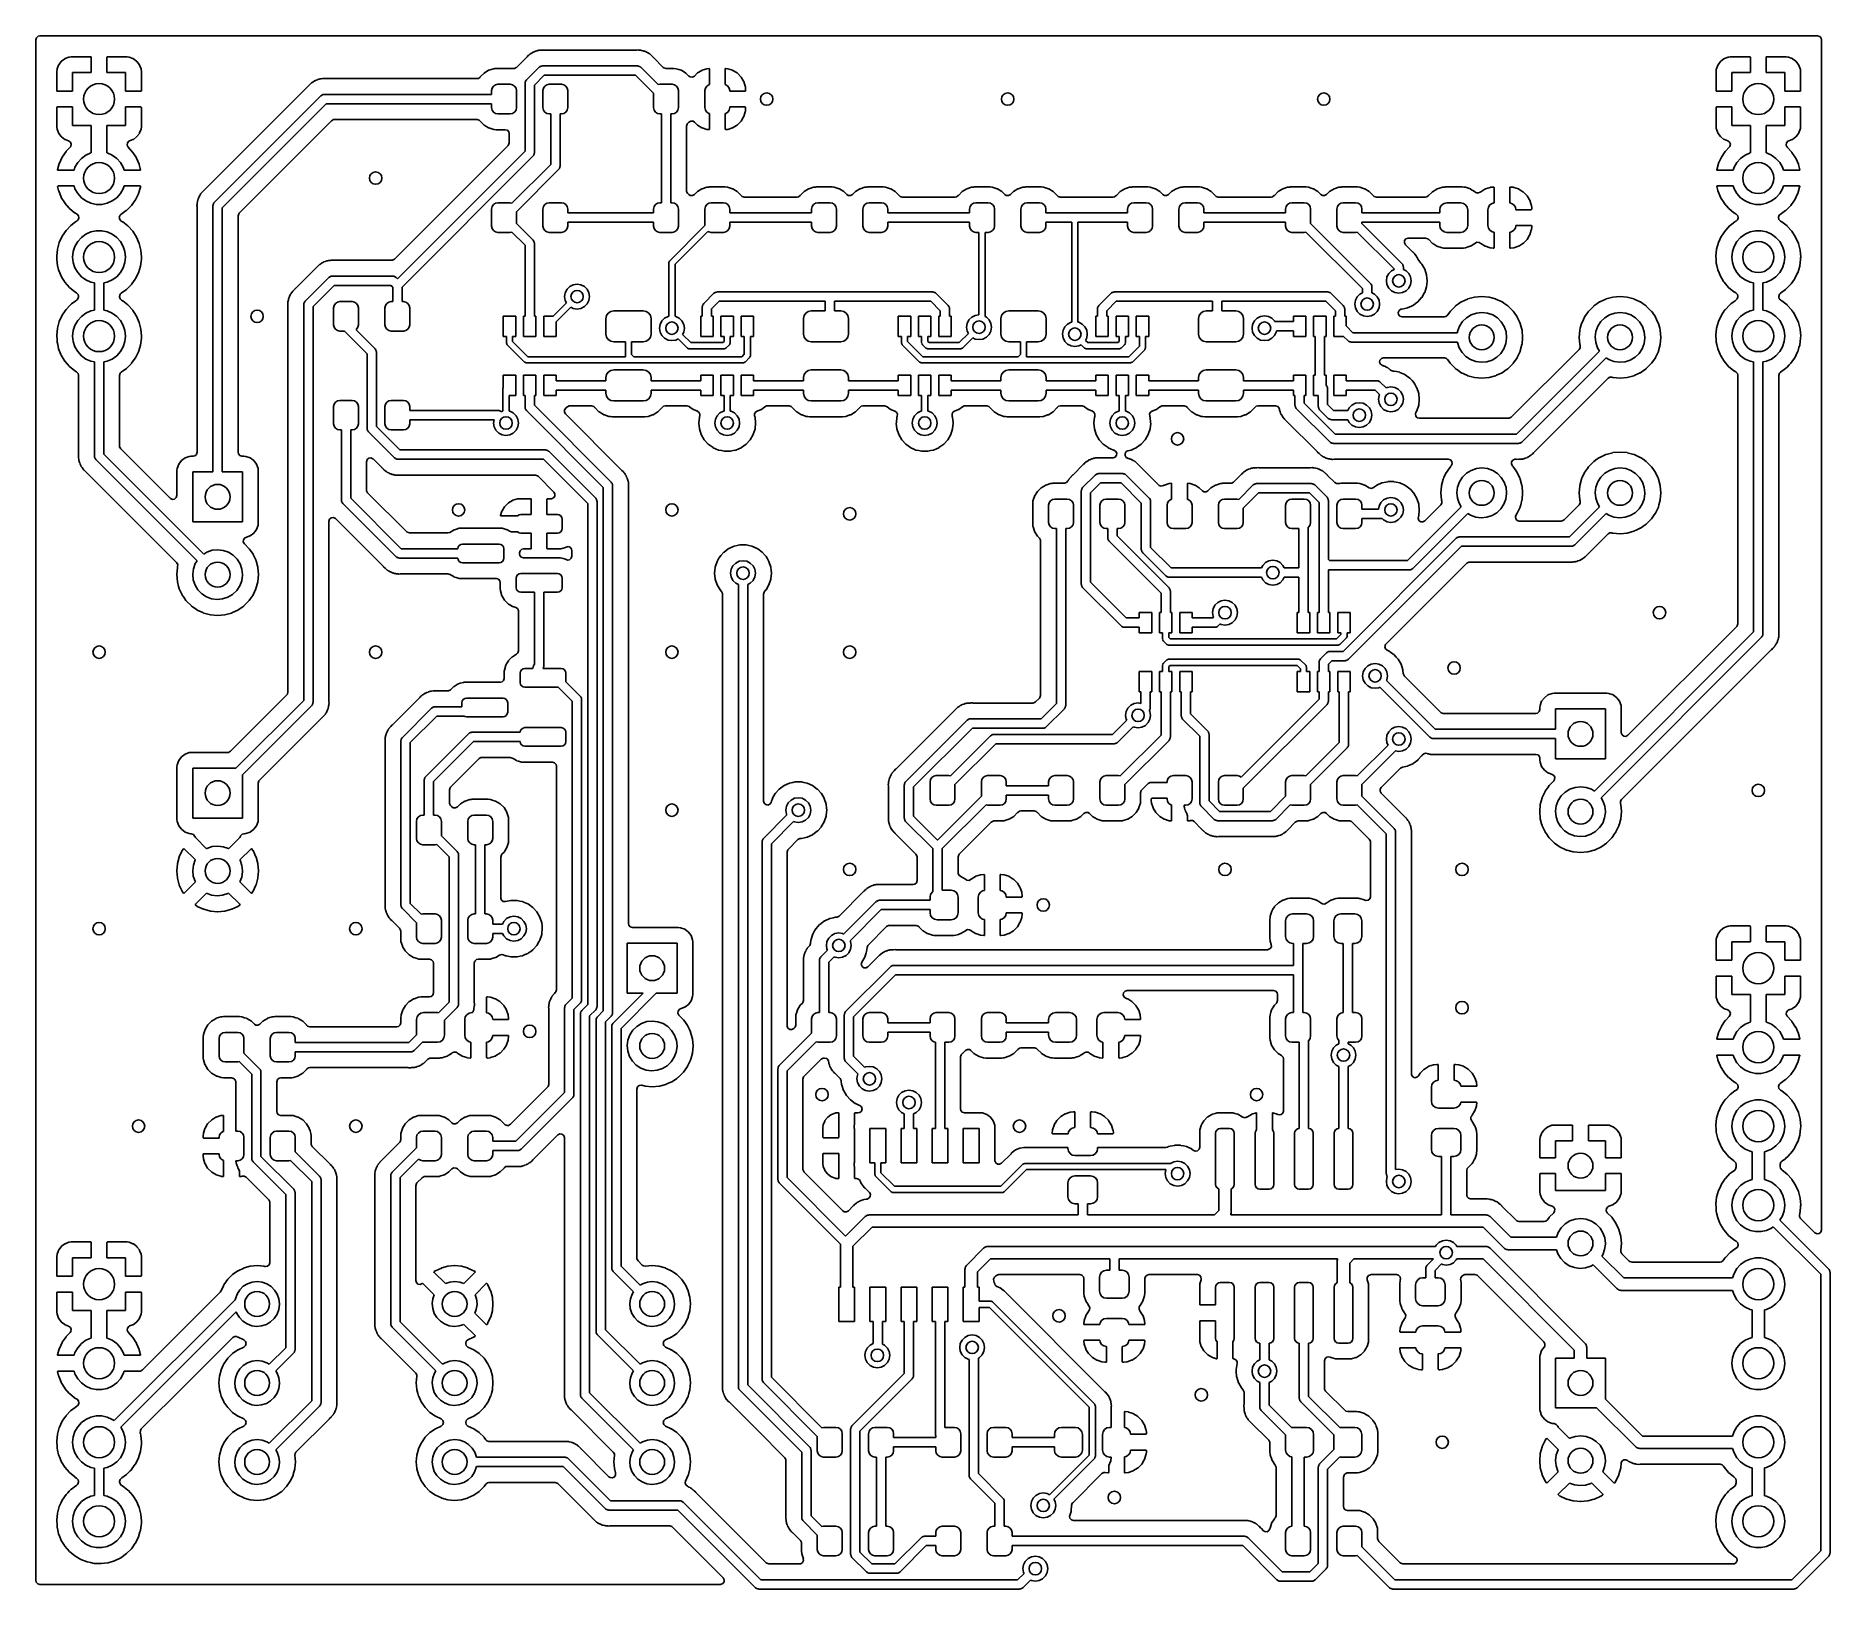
# Model space of a CAD drawing. Extents: x 120.5 to 178.2, y -124.1 to -74.2.
import ezdxf

# ---------------------------------------------------------------- set-up
doc = ezdxf.new("R2010")
doc.units = 0
doc.layers.add('BLACK', color=7, linetype='CONTINUOUS')

msp = doc.modelspace()

# ---------------------------------------------------------------- linework, layer by layer
at = {"layer": 'BLACK', "linetype": 'CONTINUOUS'}
for p, q in [((120.523, -74.2945), (120.544, -74.2264)), ((120.523, -123.825), (120.523, -74.2945)), ((120.544, -74.2264), (120.597, -74.1799)), ((120.597, -74.1799), (120.649, -74.1685)), ((120.649, -74.1685), (177.8, -74.1685)), ((177.8, -74.1685), (177.869, -74.1885)), ((177.869, -74.1885), (177.915, -74.2422)), ((177.915, -74.2422), (177.927, -74.2945)), ((177.927, -74.2945), (177.927, -112.556)), ((121.349, -74.9817), (121.337, -74.9943)), ((121.451, -74.9052), (121.349, -74.9817)), ((121.467, -74.8967), (121.451, -74.9052)), ((121.587, -74.8515), (121.467, -74.8967)), ((121.603, -74.8479), (121.587, -74.8515)), ((121.654, -74.8424), (121.603, -74.8479)), ((121.66, -74.842), (121.654, -74.8424)), ((122.287, -74.842), (121.66, -74.842)), ((122.295, -74.8437), (122.287, -74.842)), ((122.297, -74.8449), (122.295, -74.8437)), ((122.301, -74.8601), (122.297, -74.8449)), ((122.301, -75.35), (122.301, -74.8601)), ((122.811, -74.8479), (122.809, -74.8555)), ((122.809, -74.8555), (122.809, -75.35)), ((122.812, -74.8465), (122.811, -74.8479)), ((122.827, -74.842), (122.812, -74.8465)), ((123.45, -74.842), (122.827, -74.842)), ((123.456, -74.8424), (123.45, -74.842)), ((123.507, -74.8479), (123.456, -74.8424)), ((123.523, -74.8515), (123.507, -74.8479)), ((123.643, -74.8967), (123.523, -74.8515)), ((123.659, -74.9052), (123.643, -74.8967)), ((123.761, -74.9817), (123.659, -74.9052)), ((123.773, -74.9943), (123.761, -74.9817)), ((136.313, -74.8461), (135.99, -75.1683)), ((136.321, -74.8374), (136.313, -74.8461)), ((136.34, -74.814), (136.321, -74.8374)), ((136.35, -74.8018), (136.34, -74.814)), ((136.367, -74.7891), (136.35, -74.8018)), ((136.382, -74.7763), (136.367, -74.7891)), ((136.398, -74.7611), (136.382, -74.7763)), ((136.437, -74.7376), (136.398, -74.7611)), ((136.447, -74.7311), (136.437, -74.7376)), ((136.478, -74.7086), (136.447, -74.7311)), ((136.485, -74.704), (136.478, -74.7086)), ((136.478, -74.7086), (136.478, -74.7086)), ((136.505, -74.6961), (136.485, -74.704)), ((136.522, -74.6874), (136.505, -74.6961)), ((136.541, -74.6765), (136.522, -74.6874)), ((136.585, -74.6636), (136.541, -74.6765)), ((136.596, -74.6597), (136.585, -74.6636)), ((136.632, -74.6456), (136.596, -74.6597)), ((136.639, -74.6427), (136.632, -74.6456)), ((136.632, -74.6456), (136.632, -74.6456)), ((136.647, -74.6417), (136.639, -74.6427)), ((136.654, -74.6409), (136.647, -74.6417)), ((136.647, -74.6417), (136.647, -74.6417)), ((136.661, -74.64), (136.654, -74.6409)), ((136.68, -74.636), (136.661, -74.64)), ((136.701, -74.63), (136.68, -74.636)), ((136.747, -74.6286), (136.701, -74.63)), ((136.759, -74.6277), (136.747, -74.6286)), ((136.763, -74.6271), (136.759, -74.6277)), ((136.792, -74.6271), (136.763, -74.6271)), ((136.796, -74.627), (136.792, -74.6271)), ((136.812, -74.6265), (136.796, -74.627)), ((136.867, -74.6248), (136.812, -74.6265)), ((136.875, -74.6265), (136.867, -74.6248)), ((136.886, -74.6271), (136.875, -74.6265)), ((136.875, -74.6265), (136.875, -74.6265)), ((139.829, -74.6271), (136.886, -74.6271)), ((139.84, -74.6265), (139.829, -74.6271)), ((139.886, -74.6222), (139.84, -74.6265)), ((139.894, -74.6234), (139.886, -74.6222)), ((139.908, -74.6255), (139.894, -74.6234)), ((139.927, -74.6271), (139.908, -74.6255)), ((139.949, -74.6271), (139.927, -74.6271)), ((139.959, -74.6298), (139.949, -74.6271)), ((139.994, -74.6386), (139.959, -74.6298)), ((140.005, -74.641), (139.994, -74.6386)), ((140.051, -74.6482), (140.005, -74.641)), ((140.07, -74.6567), (140.051, -74.6482)), ((140.089, -74.6631), (140.07, -74.6567)), ((140.11, -74.6685), (140.089, -74.6631)), ((140.117, -74.6723), (140.11, -74.6685)), ((140.15, -74.6907), (140.117, -74.6723)), ((140.117, -74.6723), (140.117, -74.6723)), ((140.161, -74.6959), (140.15, -74.6907)), ((140.196, -74.7111), (140.161, -74.6959)), ((140.203, -74.7143), (140.196, -74.7111)), ((140.196, -74.7111), (140.196, -74.7111)), ((140.21, -74.7192), (140.203, -74.7143)), ((140.22, -74.7274), (140.21, -74.7192)), ((140.237, -74.7383), (140.22, -74.7274)), ((140.249, -74.7448), (140.237, -74.7383)), ((140.256, -74.7486), (140.249, -74.7448)), ((140.289, -74.7802), (140.256, -74.7486)), ((140.298, -74.788), (140.289, -74.7802)), ((140.302, -74.7907), (140.298, -74.788)), ((140.323, -74.8112), (140.302, -74.7907)), ((140.325, -74.814), (140.323, -74.8112)), ((140.356, -74.8424), (140.325, -74.814)), ((140.377, -74.8625), (140.356, -74.8424)), ((140.381, -74.8692), (140.377, -74.8625)), ((140.389, -74.878), (140.381, -74.8692)), ((140.381, -74.8692), (140.381, -74.8692)), ((140.691, -75.1796), (140.389, -74.878)), ((174.689, -74.9817), (174.677, -74.9943)), ((174.791, -74.9052), (174.689, -74.9817)), ((174.807, -74.8967), (174.791, -74.9052)), ((174.927, -74.8515), (174.807, -74.8967)), ((174.943, -74.8479), (174.927, -74.8515)), ((174.994, -74.8424), (174.943, -74.8479)), ((175, -74.842), (174.994, -74.8424)), ((175.627, -74.842), (175, -74.842)), ((175.635, -74.8437), (175.627, -74.842)), ((175.637, -74.8449), (175.635, -74.8437)), ((175.641, -74.8601), (175.637, -74.8449)), ((175.641, -75.35), (175.641, -74.8601)), ((176.151, -74.8479), (176.149, -74.8555)), ((176.149, -74.8555), (176.149, -75.35)), ((176.152, -74.8465), (176.151, -74.8479)), ((176.167, -74.842), (176.152, -74.8465)), ((176.79, -74.842), (176.167, -74.842)), ((176.796, -74.8424), (176.79, -74.842)), ((176.847, -74.8479), (176.796, -74.8424)), ((176.863, -74.8515), (176.847, -74.8479)), ((176.983, -74.8967), (176.863, -74.8515)), ((176.999, -74.9052), (176.983, -74.8967)), ((177.101, -74.9817), (176.999, -74.9052)), ((177.113, -74.9943), (177.101, -74.9817)), ((121.203, -75.2476), (121.197, -75.2985)), ((121.197, -75.2985), (121.197, -75.3053)), ((121.197, -75.3053), (121.197, -75.9279)), ((121.207, -75.2324), (121.203, -75.2476)), ((121.252, -75.1119), (121.207, -75.2324)), ((121.26, -75.0964), (121.252, -75.1119)), ((121.337, -74.9943), (121.26, -75.0964)), ((121.705, -75.946), (121.705, -75.35)), ((121.705, -75.35), (122.301, -75.35)), ((122.809, -75.35), (123.405, -75.35)), ((123.405, -75.35), (123.405, -75.946)), ((123.85, -75.0964), (123.773, -74.9943)), ((123.858, -75.1119), (123.85, -75.0964)), ((123.903, -75.2324), (123.858, -75.1119)), ((123.907, -75.2476), (123.903, -75.2324)), ((123.913, -75.2985), (123.907, -75.2476)), ((123.913, -75.3053), (123.913, -75.2985)), ((123.913, -75.9325), (123.913, -75.3053)), ((129.622, -75.56), (129.586, -75.5741)), ((129.629, -75.5571), (129.622, -75.56)), ((129.622, -75.56), (129.622, -75.56)), ((129.637, -75.5561), (129.629, -75.5571)), ((129.643, -75.5553), (129.637, -75.5561)), ((129.637, -75.5561), (129.637, -75.5561)), ((129.65, -75.5544), (129.643, -75.5553)), ((129.67, -75.5504), (129.65, -75.5544)), ((129.69, -75.5444), (129.67, -75.5504)), ((129.736, -75.543), (129.69, -75.5444)), ((129.748, -75.5421), (129.736, -75.543)), ((129.753, -75.5415), (129.748, -75.5421)), ((129.782, -75.5415), (129.753, -75.5415)), ((129.786, -75.5414), (129.782, -75.5415)), ((129.801, -75.5409), (129.786, -75.5414)), ((129.856, -75.5392), (129.801, -75.5409)), ((129.864, -75.5409), (129.856, -75.5392)), ((129.876, -75.5415), (129.864, -75.5409)), ((129.864, -75.5409), (129.864, -75.5409)), ((134.707, -75.5415), (129.876, -75.5415)), ((134.748, -75.5345), (134.707, -75.5415)), ((134.806, -75.4932), (134.748, -75.5345)), ((134.807, -75.4911), (134.806, -75.4932)), ((134.811, -75.4846), (134.807, -75.4911)), ((134.933, -75.3634), (134.811, -75.4846)), ((135.079, -75.2745), (134.933, -75.3634)), ((135.087, -75.2723), (135.079, -75.2745)), ((135.237, -75.2252), (135.087, -75.2723)), ((135.087, -75.2723), (135.087, -75.2723)), ((135.243, -75.2232), (135.237, -75.2252)), ((135.237, -75.2252), (135.237, -75.2252)), ((135.28, -75.2199), (135.243, -75.2232)), ((135.313, -75.2168), (135.28, -75.2199)), ((135.314, -75.2168), (135.313, -75.2168)), ((135.316, -75.2165), (135.314, -75.2168)), ((135.572, -75.2165), (135.316, -75.2165)), ((135.827, -75.2165), (135.572, -75.2165)), ((135.83, -75.2165), (135.827, -75.2165)), ((135.865, -75.2197), (135.83, -75.2165)), ((135.871, -75.2203), (135.865, -75.2197)), ((135.913, -75.217), (135.871, -75.2203)), ((135.961, -75.1888), (135.913, -75.217)), ((135.963, -75.1914), (135.961, -75.1888)), ((135.969, -75.1864), (135.963, -75.1914)), ((135.975, -75.1806), (135.969, -75.1864)), ((135.982, -75.1763), (135.975, -75.1806)), ((135.99, -75.1683), (135.982, -75.1763)), ((136.292, -75.5859), (136.698, -75.1795)), ((136.867, -75.4356), (136.548, -75.7541)), ((136.698, -75.1795), (136.715, -75.1697)), ((136.715, -75.1697), (136.729, -75.1557)), ((136.729, -75.1557), (136.748, -75.1506)), ((136.748, -75.1506), (136.766, -75.1407)), ((136.766, -75.1407), (136.785, -75.1407)), ((136.785, -75.1407), (136.804, -75.1356)), ((136.804, -75.1356), (139.866, -75.1356)), ((139.803, -75.4356), (136.867, -75.4356)), ((140.38, -76.0121), (139.803, -75.4356)), ((139.866, -75.1356), (139.885, -75.1407)), ((139.885, -75.1407), (139.904, -75.1407)), ((139.904, -75.1407), (139.922, -75.1506)), ((139.922, -75.1506), (139.941, -75.1557)), ((139.941, -75.1557), (139.955, -75.1697)), ((139.955, -75.1697), (139.972, -75.1795)), ((139.972, -75.1795), (140.528, -75.7354)), ((140.712, -75.1965), (140.691, -75.1796)), ((140.78, -75.2165), (140.712, -75.1965)), ((141.02, -75.2165), (140.78, -75.2165)), ((141.037, -75.2165), (141.02, -75.2165)), ((141.11, -75.2232), (141.037, -75.2165)), ((141.188, -75.2476), (141.11, -75.2232)), ((141.266, -75.2723), (141.188, -75.2476)), ((141.274, -75.2745), (141.266, -75.2723)), ((141.266, -75.2723), (141.266, -75.2723)), ((141.42, -75.3634), (141.274, -75.2745)), ((141.516, -75.4592), (141.42, -75.3634)), ((141.561, -75.4882), (141.516, -75.4592)), ((141.632, -75.4933), (141.561, -75.4882)), ((141.694, -75.4592), (141.632, -75.4933)), ((141.785, -75.3691), (141.694, -75.4592)), ((141.796, -75.3598), (141.785, -75.3691)), ((141.93, -75.2789), (141.796, -75.3598)), ((141.944, -75.2727), (141.93, -75.2789)), ((142.094, -75.2257), (141.944, -75.2727)), ((142.107, -75.2231), (142.094, -75.2257)), ((142.166, -75.2177), (142.107, -75.2231)), ((142.17, -75.2187), (142.166, -75.2177)), ((142.172, -75.2199), (142.17, -75.2187)), ((142.176, -75.2351), (142.172, -75.2199)), ((142.176, -75.7357), (142.176, -75.2351)), ((142.686, -75.2229), (142.684, -75.2305)), ((142.684, -75.2305), (142.684, -75.7357)), ((142.687, -75.2215), (142.686, -75.2229)), ((142.698, -75.2181), (142.687, -75.2215)), ((142.753, -75.2231), (142.698, -75.2181)), ((142.766, -75.2257), (142.753, -75.2231)), ((142.916, -75.2727), (142.766, -75.2257)), ((142.93, -75.2789), (142.916, -75.2727)), ((143.064, -75.3598), (142.93, -75.2789)), ((143.075, -75.3691), (143.064, -75.3598)), ((143.186, -75.4796), (143.075, -75.3691)), ((143.195, -75.4914), (143.186, -75.4796)), ((143.276, -75.625), (143.195, -75.4914)), ((174.543, -75.2476), (174.537, -75.2985)), ((174.537, -75.2985), (174.537, -75.3053)), ((174.537, -75.3053), (174.537, -75.9279)), ((174.547, -75.2324), (174.543, -75.2476)), ((174.592, -75.1119), (174.547, -75.2324)), ((174.6, -75.0964), (174.592, -75.1119)), ((174.677, -74.9943), (174.6, -75.0964)), ((175.045, -75.946), (175.045, -75.35)), ((175.045, -75.35), (175.641, -75.35)), ((176.149, -75.35), (176.745, -75.35)), ((176.745, -75.35), (176.745, -75.946)), ((177.19, -75.0964), (177.113, -74.9943)), ((177.198, -75.1119), (177.19, -75.0964)), ((177.243, -75.2324), (177.198, -75.1119)), ((177.247, -75.2476), (177.243, -75.2324)), ((177.253, -75.2985), (177.247, -75.2476)), ((177.253, -75.3053), (177.253, -75.2985)), ((177.253, -75.9325), (177.253, -75.3053)), ((121.197, -75.9279), (121.201, -75.9431)), ((121.201, -75.9431), (121.203, -75.9443)), ((121.203, -75.9443), (121.211, -75.946)), ((121.211, -75.946), (121.705, -75.946)), ((123.405, -75.946), (123.895, -75.946)), ((123.895, -75.946), (123.91, -75.9415)), ((123.91, -75.9415), (123.911, -75.9401)), ((123.911, -75.9401), (123.913, -75.9325)), ((129.302, -75.7605), (125.957, -79.1053)), ((126.259, -79.5229), (129.688, -76.0939)), ((129.31, -75.7518), (129.302, -75.7605)), ((129.34, -75.7162), (129.31, -75.7518)), ((129.357, -75.7035), (129.34, -75.7162)), ((129.372, -75.6907), (129.357, -75.7035)), ((129.387, -75.6755), (129.372, -75.6907)), ((129.427, -75.652), (129.387, -75.6755)), ((129.437, -75.6455), (129.427, -75.652)), ((129.468, -75.623), (129.437, -75.6455)), ((129.474, -75.6184), (129.468, -75.623)), ((129.468, -75.623), (129.468, -75.623)), ((129.494, -75.6105), (129.474, -75.6184)), ((129.512, -75.6018), (129.494, -75.6105)), ((129.53, -75.5909), (129.512, -75.6018)), ((129.575, -75.578), (129.53, -75.5909)), ((129.586, -75.5741), (129.575, -75.578)), ((129.688, -76.0939), (129.705, -76.0841)), ((129.705, -76.0841), (129.719, -76.0701)), ((129.719, -76.0701), (129.738, -76.065)), ((129.738, -76.065), (129.755, -76.0551)), ((129.755, -76.0551), (129.775, -76.0551)), ((129.775, -76.0551), (129.794, -76.05)), ((129.794, -76.05), (135.173, -76.05)), ((135.173, -75.925), (135.188, -75.8485)), ((135.173, -76.05), (135.173, -75.925)), ((135.188, -75.8485), (135.232, -75.7836)), ((135.232, -75.7836), (135.296, -75.7402)), ((135.296, -75.7402), (135.373, -75.725)), ((135.373, -75.725), (135.773, -75.725)), ((135.773, -75.725), (135.85, -75.7402)), ((135.85, -75.7402), (135.914, -75.7836)), ((135.914, -75.7836), (135.958, -75.8485)), ((135.958, -75.8485), (135.973, -75.925)), ((135.973, -75.925), (135.973, -76.475)), ((136.248, -75.692), (136.253, -75.6729)), ((136.248, -77.8701), (136.248, -75.692)), ((136.253, -75.6532), (136.263, -75.6361)), ((136.253, -75.6729), (136.253, -75.6532)), ((136.263, -75.6361), (136.268, -75.617)), ((136.268, -75.617), (136.282, -75.603)), ((136.282, -75.603), (136.292, -75.5859)), ((136.548, -75.7541), (136.548, -77.9322)), ((136.823, -75.925), (136.838, -75.8485)), ((136.823, -76.475), (136.823, -75.925)), ((136.838, -75.8485), (136.882, -75.7836)), ((136.882, -75.7836), (136.946, -75.7402)), ((136.946, -75.7402), (137.023, -75.725)), ((137.023, -75.725), (137.423, -75.725)), ((137.423, -75.725), (137.5, -75.7402)), ((137.5, -75.7402), (137.564, -75.7836)), ((137.564, -75.7836), (137.608, -75.8485)), ((137.608, -75.8485), (137.623, -75.925)), ((137.623, -75.925), (137.623, -76.475)), ((140.38, -76.475), (140.38, -76.0121)), ((140.528, -75.7354), (140.58, -75.725)), ((140.58, -75.725), (140.98, -75.725)), ((140.98, -75.725), (141.057, -75.7402)), ((141.057, -75.7402), (141.121, -75.7836)), ((141.121, -75.7836), (141.165, -75.8485)), ((141.165, -75.8485), (141.18, -75.925)), ((141.18, -75.925), (141.18, -76.475)), ((142.03, -75.925), (142.045, -75.8485)), ((142.03, -76.475), (142.03, -75.925)), ((142.045, -75.8485), (142.089, -75.7836)), ((142.089, -75.7836), (142.153, -75.7402)), ((142.153, -75.7402), (142.176, -75.7357)), ((142.684, -75.7357), (142.707, -75.7402)), ((142.707, -75.7402), (142.771, -75.7836)), ((142.771, -75.7836), (142.815, -75.8485)), ((142.815, -75.8485), (142.83, -75.925)), ((142.83, -75.925), (142.83, -75.946)), ((142.83, -75.946), (143.32, -75.946)), ((143.282, -75.6388), (143.276, -75.625)), ((143.329, -75.7886), (143.282, -75.6388)), ((143.32, -75.946), (143.335, -75.9415)), ((143.332, -75.8017), (143.329, -75.7886)), ((143.338, -75.8655), (143.332, -75.8017)), ((143.335, -75.9415), (143.336, -75.9401)), ((143.336, -75.9401), (143.338, -75.9325)), ((143.338, -75.8713), (143.338, -75.8655)), ((143.338, -75.9325), (143.338, -75.8713)), ((174.537, -75.9279), (174.541, -75.9431)), ((174.541, -75.9431), (174.543, -75.9443)), ((174.543, -75.9443), (174.551, -75.946)), ((174.551, -75.946), (175.045, -75.946)), ((176.745, -75.946), (177.235, -75.946)), ((177.235, -75.946), (177.25, -75.9415)), ((177.25, -75.9415), (177.251, -75.9401)), ((177.251, -75.9401), (177.253, -75.9325)), ((121.199, -76.4599), (121.197, -76.4675)), ((121.197, -76.4675), (121.197, -77.0947)), ((121.2, -76.4585), (121.199, -76.4599)), ((121.215, -76.454), (121.2, -76.4585)), ((121.705, -76.454), (121.215, -76.454)), ((121.705, -77.05), (121.705, -76.454)), ((123.405, -76.454), (123.405, -77.05)), ((123.899, -76.454), (123.405, -76.454)), ((123.907, -76.4557), (123.899, -76.454)), ((123.909, -76.4569), (123.907, -76.4557)), ((123.913, -76.4721), (123.909, -76.4569)), ((123.913, -77.0947), (123.913, -76.4721)), ((129.856, -76.35), (126.515, -79.6911)), ((135.173, -76.35), (129.856, -76.35)), ((135.173, -76.475), (135.173, -76.35)), ((135.188, -76.5515), (135.173, -76.475)), ((135.232, -76.6164), (135.188, -76.5515)), ((135.296, -76.6598), (135.232, -76.6164)), ((135.373, -76.675), (135.296, -76.6598)), ((135.773, -76.675), (135.373, -76.675)), ((135.85, -76.6598), (135.773, -76.675)), ((135.914, -76.6164), (135.85, -76.6598)), ((135.958, -76.5515), (135.914, -76.6164)), ((135.973, -76.475), (135.958, -76.5515)), ((136.838, -76.5515), (136.823, -76.475)), ((136.882, -76.6164), (136.838, -76.5515)), ((136.946, -76.6598), (136.882, -76.6164)), ((137.023, -76.675), (136.946, -76.6598)), ((137.073, -76.675), (137.023, -76.675)), ((137.073, -78.2979), (137.073, -76.675)), ((137.423, -76.675), (137.373, -76.675)), ((137.373, -76.675), (137.373, -78.36)), ((137.5, -76.6598), (137.423, -76.675)), ((137.564, -76.6164), (137.5, -76.6598)), ((137.608, -76.5515), (137.564, -76.6164)), ((137.623, -76.475), (137.608, -76.5515)), ((140.395, -76.5515), (140.38, -76.475)), ((140.439, -76.6164), (140.395, -76.5515)), ((140.503, -76.6598), (140.439, -76.6164)), ((140.58, -76.675), (140.503, -76.6598)), ((140.63, -76.675), (140.58, -76.675)), ((140.63, -79.535), (140.63, -76.675)), ((140.98, -76.675), (140.93, -76.675)), ((140.93, -76.675), (140.93, -79.535)), ((141.057, -76.6598), (140.98, -76.675)), ((141.121, -76.6164), (141.057, -76.6598)), ((141.165, -76.5515), (141.121, -76.6164)), ((141.18, -76.475), (141.165, -76.5515)), ((142.045, -76.5515), (142.03, -76.475)), ((142.089, -76.6164), (142.045, -76.5515)), ((142.153, -76.6598), (142.089, -76.6164)), ((142.176, -76.6643), (142.153, -76.6598)), ((142.176, -77.1695), (142.176, -76.6643)), ((142.707, -76.6598), (142.684, -76.6643)), ((142.684, -76.6643), (142.684, -77.1649)), ((142.771, -76.6164), (142.707, -76.6598)), ((142.815, -76.5515), (142.771, -76.6164)), ((142.83, -76.475), (142.815, -76.5515)), ((143.324, -76.454), (142.83, -76.454)), ((142.83, -76.454), (142.83, -76.475)), ((143.282, -76.7612), (143.329, -76.6114)), ((143.332, -76.4557), (143.324, -76.454)), ((143.329, -76.6114), (143.332, -76.5983)), ((143.334, -76.4569), (143.332, -76.4557)), ((143.332, -76.5983), (143.338, -76.5345)), ((143.338, -76.4721), (143.334, -76.4569)), ((143.338, -76.5287), (143.338, -76.4721)), ((143.338, -76.5345), (143.338, -76.5287)), ((174.539, -76.4599), (174.537, -76.4675)), ((174.537, -76.4675), (174.537, -77.0947)), ((174.54, -76.4585), (174.539, -76.4599)), ((174.555, -76.454), (174.54, -76.4585)), ((175.045, -76.454), (174.555, -76.454)), ((175.045, -77.05), (175.045, -76.454)), ((176.745, -76.454), (176.745, -77.05)), ((177.239, -76.454), (176.745, -76.454)), ((177.247, -76.4557), (177.239, -76.454)), ((177.249, -76.4569), (177.247, -76.4557)), ((177.253, -76.4721), (177.249, -76.4569)), ((177.253, -77.0947), (177.253, -76.4721)), ((121.197, -77.0947), (121.197, -77.1015)), ((121.197, -77.1015), (121.203, -77.1524)), ((121.203, -77.1524), (121.207, -77.1676)), ((121.207, -77.1676), (121.252, -77.2881)), ((121.252, -77.2881), (121.26, -77.3036)), ((122.301, -77.05), (121.705, -77.05)), ((122.301, -77.9298), (122.301, -77.05)), ((123.405, -77.05), (122.809, -77.05)), ((122.809, -77.05), (122.809, -77.9298)), ((123.85, -77.3036), (123.858, -77.2881)), ((123.858, -77.2881), (123.903, -77.1676)), ((123.903, -77.1676), (123.907, -77.1524)), ((123.907, -77.1524), (123.913, -77.1015)), ((123.913, -77.1015), (123.913, -77.0947)), ((127.06, -79.8649), (130.03, -76.8954)), ((130.03, -76.8954), (130.092, -76.8614)), ((130.092, -76.8614), (130.119, -76.8585)), ((130.119, -76.8585), (134.707, -76.8585)), ((134.707, -76.8585), (134.775, -76.8785)), ((134.775, -76.8785), (134.806, -76.9068)), ((134.806, -76.9068), (134.807, -76.9089)), ((134.807, -76.9089), (134.811, -76.9154)), ((134.811, -76.9154), (134.933, -77.0366)), ((134.933, -77.0366), (135.079, -77.1255)), ((135.079, -77.1255), (135.087, -77.1277)), ((135.087, -77.1277), (135.087, -77.1277)), ((135.087, -77.1277), (135.153, -77.1485)), ((135.153, -77.1485), (135.243, -77.1768)), ((135.243, -77.1768), (135.316, -77.1835)), ((135.316, -77.1835), (135.326, -77.1835)), ((135.326, -77.1835), (135.614, -77.1835)), ((135.614, -77.1835), (135.682, -77.2035)), ((135.682, -77.2035), (135.728, -77.2572)), ((135.728, -77.2572), (135.739, -77.3095)), ((141.439, -77.0707), (141.459, -77.0026)), ((141.439, -79.1393), (141.439, -77.0707)), ((141.459, -77.0026), (141.475, -76.9816)), ((141.475, -76.9816), (141.516, -76.9408)), ((141.516, -76.9408), (141.579, -76.9067)), ((141.579, -76.9067), (141.649, -76.9118)), ((141.649, -76.9118), (141.694, -76.9408)), ((141.694, -76.9408), (141.785, -77.0309)), ((141.785, -77.0309), (141.796, -77.0402)), ((141.796, -77.0402), (141.93, -77.1211)), ((141.93, -77.1211), (141.944, -77.1273)), ((141.944, -77.1273), (142.094, -77.1743)), ((142.094, -77.1743), (142.107, -77.1769)), ((142.107, -77.1769), (142.162, -77.1819)), ((142.162, -77.1819), (142.173, -77.1785)), ((142.173, -77.1785), (142.174, -77.1771)), ((142.174, -77.1771), (142.176, -77.1695)), ((142.684, -77.1649), (142.688, -77.1801)), ((142.688, -77.1801), (142.69, -77.1813)), ((142.69, -77.1813), (142.694, -77.1823)), ((142.694, -77.1823), (142.753, -77.1769)), ((142.753, -77.1769), (142.766, -77.1743)), ((142.766, -77.1743), (142.916, -77.1273)), ((142.916, -77.1273), (142.93, -77.1211)), ((142.93, -77.1211), (142.974, -77.0947)), ((142.974, -77.0947), (143.064, -77.0402)), ((143.064, -77.0402), (143.075, -77.0309)), ((143.075, -77.0309), (143.186, -76.9204)), ((143.186, -76.9204), (143.195, -76.9086)), ((143.195, -76.9086), (143.276, -76.775)), ((143.276, -76.775), (143.282, -76.7612)), ((174.537, -77.0947), (174.537, -77.1015)), ((174.537, -77.1015), (174.543, -77.1524)), ((174.543, -77.1524), (174.547, -77.1676)), ((174.547, -77.1676), (174.592, -77.2881)), ((174.592, -77.2881), (174.6, -77.3036)), ((175.641, -77.05), (175.045, -77.05)), ((175.641, -77.9298), (175.641, -77.05)), ((176.745, -77.05), (176.149, -77.05)), ((176.149, -77.05), (176.149, -77.9298)), ((177.19, -77.3036), (177.198, -77.2881)), ((177.198, -77.2881), (177.243, -77.1676)), ((177.243, -77.1676), (177.247, -77.1524)), ((177.247, -77.1524), (177.253, -77.1015)), ((177.253, -77.1015), (177.253, -77.0947)), ((121.26, -77.3036), (121.337, -77.4057)), ((121.337, -77.4057), (121.349, -77.4183)), ((121.349, -77.4183), (121.451, -77.4948)), ((121.451, -77.4948), (121.467, -77.5033)), ((121.467, -77.5033), (121.576, -77.5443)), ((121.623, -77.7494), (121.5, -77.8787)), ((121.576, -77.5443), (121.633, -77.587)), ((121.643, -77.7229), (121.623, -77.7494)), ((121.633, -77.587), (121.658, -77.6535)), ((121.658, -77.6535), (121.643, -77.7229)), ((123.456, -77.6824), (123.464, -77.6119)), ((123.487, -77.7463), (123.456, -77.6824)), ((123.464, -77.6119), (123.509, -77.5572)), ((123.631, -77.9048), (123.487, -77.7463)), ((123.509, -77.5572), (123.536, -77.5435)), ((123.536, -77.5435), (123.643, -77.5033)), ((123.643, -77.5033), (123.659, -77.4948)), ((123.659, -77.4948), (123.761, -77.4183)), ((123.761, -77.4183), (123.773, -77.4057)), ((123.773, -77.4057), (123.85, -77.3036)), ((135.703, -77.6963), (132.053, -81.3463)), ((135.719, -77.6754), (135.703, -77.6963)), ((135.739, -77.6072), (135.719, -77.6754)), ((135.739, -77.3095), (135.739, -77.6072)), ((174.6, -77.3036), (174.677, -77.4057)), ((174.677, -77.4057), (174.689, -77.4183)), ((174.689, -77.4183), (174.791, -77.4948)), ((174.791, -77.4948), (174.807, -77.5033)), ((174.807, -77.5033), (174.916, -77.5443)), ((174.963, -77.7494), (174.84, -77.8787)), ((174.916, -77.5443), (174.973, -77.587)), ((174.983, -77.7229), (174.963, -77.7494)), ((174.973, -77.587), (174.998, -77.6535)), ((174.998, -77.6535), (174.983, -77.7229)), ((176.796, -77.6824), (176.804, -77.6119)), ((176.827, -77.7463), (176.796, -77.6824)), ((176.804, -77.6119), (176.849, -77.5572)), ((176.971, -77.9048), (176.827, -77.7463)), ((176.849, -77.5572), (176.876, -77.5435)), ((176.876, -77.5435), (176.983, -77.5033)), ((176.983, -77.5033), (176.999, -77.4948)), ((176.999, -77.4948), (177.101, -77.4183)), ((177.101, -77.4183), (177.113, -77.4057)), ((177.113, -77.4057), (177.19, -77.3036)), ((121.275, -78.2745), (121.219, -78.4742)), ((121.278, -78.2648), (121.275, -78.2745)), ((121.368, -78.0716), (121.278, -78.2648)), ((121.373, -78.0626), (121.368, -78.0716)), ((121.493, -77.8867), (121.373, -78.0626)), ((121.5, -77.8787), (121.493, -77.8867)), ((121.749, -78.486), (121.778, -78.3943)), ((121.778, -78.3943), (121.867, -78.2404)), ((121.867, -78.2404), (121.986, -78.1083)), ((121.986, -78.1083), (122.13, -78.0039)), ((122.13, -78.0039), (122.292, -77.9316)), ((122.292, -77.9316), (122.301, -77.9298)), ((122.809, -77.9298), (122.818, -77.9316)), ((122.818, -77.9316), (122.98, -78.0039)), ((122.98, -78.0039), (123.124, -78.1083)), ((123.124, -78.1083), (123.243, -78.2404)), ((123.243, -78.2404), (123.332, -78.3943)), ((123.332, -78.3943), (123.361, -78.486)), ((123.637, -77.9129), (123.631, -77.9048)), ((123.753, -78.0917), (123.637, -77.9129)), ((123.758, -78.1008), (123.753, -78.0917)), ((123.843, -78.2961), (123.758, -78.1008)), ((123.846, -78.3059), (123.843, -78.2961)), ((123.888, -78.4729), (123.846, -78.3059)), ((132.143, -81.9751), (136.248, -77.8701)), ((136.504, -78.0382), (132.293, -82.2493)), ((135.825, -79.5454), (137.073, -78.2979)), ((136.514, -78.0211), (136.504, -78.0382)), ((136.528, -78.0072), (136.514, -78.0211)), ((136.533, -77.9881), (136.528, -78.0072)), ((136.543, -77.971), (136.533, -77.9881)), ((136.548, -77.9322), (136.543, -77.9513)), ((136.543, -77.9513), (136.543, -77.971)), ((137.353, -78.435), (137.339, -78.449)), ((137.358, -78.4159), (137.353, -78.435)), ((137.368, -78.3988), (137.358, -78.4159)), ((137.373, -78.36), (137.368, -78.3791)), ((137.368, -78.3791), (137.368, -78.3988)), ((174.615, -78.2745), (174.559, -78.4742)), ((174.618, -78.2648), (174.615, -78.2745)), ((174.708, -78.0716), (174.618, -78.2648)), ((174.713, -78.0626), (174.708, -78.0716)), ((174.833, -77.8867), (174.713, -78.0626)), ((174.84, -77.8787), (174.833, -77.8867)), ((175.089, -78.486), (175.118, -78.3943)), ((175.118, -78.3943), (175.207, -78.2404)), ((175.207, -78.2404), (175.326, -78.1083)), ((175.326, -78.1083), (175.47, -78.0039)), ((175.47, -78.0039), (175.632, -77.9316)), ((175.632, -77.9316), (175.641, -77.9298)), ((176.149, -77.9298), (176.158, -77.9316)), ((176.158, -77.9316), (176.32, -78.0039)), ((176.32, -78.0039), (176.464, -78.1083)), ((176.464, -78.1083), (176.583, -78.2404)), ((176.583, -78.2404), (176.672, -78.3943)), ((176.672, -78.3943), (176.701, -78.486)), ((176.977, -77.9129), (176.971, -77.9048)), ((177.093, -78.0917), (176.977, -77.9129)), ((177.098, -78.1008), (177.093, -78.0917)), ((177.183, -78.2961), (177.098, -78.1008)), ((177.186, -78.3059), (177.183, -78.2961)), ((177.228, -78.4729), (177.186, -78.3059)), ((121.219, -78.4742), (121.221, -78.4826)), ((121.221, -78.4826), (121.233, -78.486)), ((121.225, -78.998), (121.223, -79.008)), ((121.223, -79.008), (121.254, -79.1424)), ((121.238, -78.994), (121.225, -78.998)), ((121.233, -78.486), (121.749, -78.486)), ((121.749, -78.994), (121.238, -78.994)), ((121.778, -79.0857), (121.749, -78.994)), ((123.361, -78.994), (123.332, -79.0857)), ((123.361, -78.486), (123.873, -78.486)), ((123.874, -78.994), (123.361, -78.994)), ((123.873, -78.486), (123.887, -78.482)), ((123.887, -78.9978), (123.874, -78.994)), ((123.885, -79.0329), (123.888, -79.0228)), ((123.887, -78.482), (123.888, -78.4729)), ((123.889, -79.012), (123.887, -78.9978)), ((123.888, -79.0228), (123.889, -79.012)), ((137.329, -78.4661), (135.973, -79.8221)), ((137.339, -78.449), (137.329, -78.4661)), ((174.559, -78.4742), (174.561, -78.4826)), ((174.561, -78.4826), (174.573, -78.486)), ((174.565, -78.998), (174.563, -79.008)), ((174.563, -79.008), (174.594, -79.1424)), ((174.578, -78.994), (174.565, -78.998)), ((174.573, -78.486), (175.089, -78.486)), ((175.089, -78.994), (174.578, -78.994)), ((175.118, -79.0857), (175.089, -78.994)), ((176.701, -78.994), (176.672, -79.0857)), ((176.701, -78.486), (177.213, -78.486)), ((177.214, -78.994), (176.701, -78.994)), ((177.213, -78.486), (177.227, -78.482)), ((177.227, -78.9978), (177.214, -78.994)), ((177.225, -79.0329), (177.228, -79.0228)), ((177.227, -78.482), (177.228, -78.4729)), ((177.229, -79.012), (177.227, -78.9978)), ((177.228, -79.0228), (177.229, -79.012)), ((121.254, -79.1424), (121.257, -79.1523)), ((121.257, -79.1523), (121.337, -79.3496)), ((121.337, -79.3496), (121.341, -79.3588)), ((121.341, -79.3588), (121.453, -79.5404)), ((121.453, -79.5404), (121.459, -79.5487)), ((121.459, -79.5487), (121.598, -79.7097)), ((121.867, -79.2396), (121.778, -79.0857)), ((121.986, -79.3717), (121.867, -79.2396)), ((122.13, -79.4761), (121.986, -79.3717)), ((122.292, -79.5484), (122.13, -79.4761)), ((122.466, -79.5853), (122.292, -79.5484)), ((122.644, -79.5853), (122.466, -79.5853)), ((122.818, -79.5484), (122.644, -79.5853)), ((122.98, -79.4761), (122.818, -79.5484)), ((123.124, -79.3717), (122.98, -79.4761)), ((123.243, -79.2396), (123.124, -79.3717)), ((123.332, -79.0857), (123.243, -79.2396)), ((123.596, -79.619), (123.72, -79.446)), ((123.72, -79.446), (123.725, -79.4372)), ((123.725, -79.4372), (123.82, -79.2463)), ((123.82, -79.2463), (123.823, -79.2367)), ((123.823, -79.2367), (123.885, -79.0329)), ((125.705, -79.587), (125.702, -79.6082)), ((125.706, -79.5673), (125.705, -79.587)), ((125.718, -79.5011), (125.706, -79.5458)), ((125.706, -79.5458), (125.706, -79.5673)), ((125.72, -79.4894), (125.718, -79.5011)), ((125.721, -79.4876), (125.72, -79.4894)), ((125.728, -79.4438), (125.721, -79.4876)), ((125.736, -79.4241), (125.728, -79.4438)), ((125.743, -79.4054), (125.736, -79.4241)), ((125.748, -79.3847), (125.743, -79.4054)), ((125.77, -79.3442), (125.748, -79.3847)), ((125.775, -79.3335), (125.77, -79.3442)), ((125.791, -79.2984), (125.775, -79.3335)), ((125.794, -79.2911), (125.791, -79.2984)), ((125.791, -79.2984), (125.791, -79.2984)), ((125.799, -79.2843), (125.794, -79.2911)), ((125.807, -79.2742), (125.799, -79.2843)), ((125.818, -79.2577), (125.807, -79.2742)), ((125.824, -79.2458), (125.818, -79.2577)), ((125.828, -79.2389), (125.824, -79.2458)), ((125.824, -79.2458), (125.824, -79.2458)), ((125.86, -79.2052), (125.828, -79.2389)), ((125.867, -79.1962), (125.86, -79.2052)), ((125.87, -79.1927), (125.867, -79.1962)), ((125.891, -79.1721), (125.87, -79.1927)), ((125.893, -79.1693), (125.891, -79.1721)), ((125.936, -79.1234), (125.893, -79.1693)), ((125.942, -79.1176), (125.936, -79.1234)), ((125.936, -79.1234), (125.936, -79.1234)), ((125.949, -79.1133), (125.942, -79.1176)), ((125.957, -79.1053), (125.949, -79.1133)), ((125.949, -79.1133), (125.949, -79.1133)), ((126.22, -79.5902), (126.23, -79.5731)), ((126.22, -79.6099), (126.22, -79.5902)), ((126.23, -79.5731), (126.235, -79.554)), ((126.235, -79.554), (126.249, -79.54)), ((126.249, -79.54), (126.259, -79.5229)), ((135.188, -79.6585), (135.232, -79.5936)), ((135.232, -79.5936), (135.296, -79.5502)), ((135.296, -79.5502), (135.373, -79.535)), ((135.373, -79.535), (135.773, -79.535)), ((135.773, -79.535), (135.825, -79.5454)), ((136.838, -79.6585), (136.882, -79.5936)), ((136.882, -79.5936), (136.946, -79.5502)), ((136.946, -79.5502), (137.023, -79.535)), ((137.023, -79.535), (137.423, -79.535)), ((137.423, -79.535), (137.5, -79.5502)), ((137.5, -79.5502), (137.564, -79.5936)), ((137.564, -79.5936), (137.608, -79.6585)), ((140.395, -79.6585), (140.439, -79.5936)), ((140.439, -79.5936), (140.503, -79.5502)), ((140.503, -79.5502), (140.58, -79.535)), ((140.58, -79.535), (140.63, -79.535)), ((140.93, -79.535), (140.98, -79.535)), ((140.98, -79.535), (141.057, -79.5502)), ((141.057, -79.5502), (141.121, -79.5936)), ((141.121, -79.5936), (141.165, -79.6585)), ((141.441, -79.1661), (141.439, -79.1393)), ((141.475, -79.2284), (141.441, -79.1661)), ((141.516, -79.2689), (141.475, -79.2284)), ((141.561, -79.2978), (141.516, -79.2689)), ((141.632, -79.3029), (141.561, -79.2978)), ((141.694, -79.2689), (141.632, -79.3029)), ((141.79, -79.1734), (141.694, -79.2689)), ((141.936, -79.0845), (141.79, -79.1734)), ((141.944, -79.0823), (141.936, -79.0845)), ((142.094, -79.0352), (141.944, -79.0823)), ((141.944, -79.0823), (141.944, -79.0823)), ((142.045, -79.6585), (142.089, -79.5936)), ((142.089, -79.5936), (142.153, -79.5502)), ((142.1, -79.0332), (142.094, -79.0352)), ((142.094, -79.0352), (142.094, -79.0352)), ((142.137, -79.0299), (142.1, -79.0332)), ((142.17, -79.0268), (142.137, -79.0299)), ((142.153, -79.5502), (142.23, -79.535)), ((142.171, -79.0268), (142.17, -79.0268)), ((142.173, -79.0265), (142.171, -79.0268)), ((142.429, -79.0265), (142.173, -79.0265)), ((142.23, -79.535), (142.63, -79.535)), ((142.684, -79.0265), (142.429, -79.0265)), ((142.63, -79.535), (142.707, -79.5502)), ((142.687, -79.0265), (142.684, -79.0265)), ((142.76, -79.0332), (142.687, -79.0265)), ((142.707, -79.5502), (142.771, -79.5936)), ((142.85, -79.0615), (142.76, -79.0332)), ((142.771, -79.5936), (142.815, -79.6585)), ((142.916, -79.0823), (142.85, -79.0615)), ((142.924, -79.0845), (142.916, -79.0823)), ((142.916, -79.0823), (142.916, -79.0823)), ((143.07, -79.1734), (142.924, -79.0845)), ((143.192, -79.2946), (143.07, -79.1734)), ((143.196, -79.3011), (143.192, -79.2946)), ((143.197, -79.3032), (143.196, -79.3011)), ((143.228, -79.3315), (143.197, -79.3032)), ((143.296, -79.3515), (143.228, -79.3315)), ((144.994, -79.3515), (143.296, -79.3515)), ((145.035, -79.3445), (144.994, -79.3515)), ((145.093, -79.3032), (145.035, -79.3445)), ((145.094, -79.3011), (145.093, -79.3032)), ((145.098, -79.2946), (145.094, -79.3011)), ((145.22, -79.1734), (145.098, -79.2946)), ((145.366, -79.0845), (145.22, -79.1734)), ((145.374, -79.0823), (145.366, -79.0845)), ((145.524, -79.0352), (145.374, -79.0823)), ((145.374, -79.0823), (145.374, -79.0823)), ((145.475, -79.6585), (145.519, -79.5936)), ((145.519, -79.5936), (145.583, -79.5502)), ((145.53, -79.0332), (145.524, -79.0352)), ((145.524, -79.0352), (145.524, -79.0352)), ((145.567, -79.0299), (145.53, -79.0332)), ((145.6, -79.0268), (145.567, -79.0299)), ((145.583, -79.5502), (145.66, -79.535)), ((145.601, -79.0268), (145.6, -79.0268)), ((145.603, -79.0265), (145.601, -79.0268)), ((145.859, -79.0265), (145.603, -79.0265)), ((145.66, -79.535), (146.06, -79.535)), ((146.114, -79.0265), (145.859, -79.0265)), ((146.06, -79.535), (146.137, -79.5502)), ((146.117, -79.0265), (146.114, -79.0265)), ((146.19, -79.0332), (146.117, -79.0265)), ((146.137, -79.5502), (146.201, -79.5936)), ((146.28, -79.0615), (146.19, -79.0332)), ((146.201, -79.5936), (146.245, -79.6585)), ((146.346, -79.0823), (146.28, -79.0615)), ((146.354, -79.0845), (146.346, -79.0823)), ((146.346, -79.0823), (146.346, -79.0823)), ((146.5, -79.1734), (146.354, -79.0845)), ((146.596, -79.2689), (146.5, -79.1734)), ((146.641, -79.2978), (146.596, -79.2689)), ((146.712, -79.3029), (146.641, -79.2978)), ((146.774, -79.2689), (146.712, -79.3029)), ((146.87, -79.1734), (146.774, -79.2689)), ((147.016, -79.0845), (146.87, -79.1734)), ((147.024, -79.0823), (147.016, -79.0845)), ((147.174, -79.0352), (147.024, -79.0823)), ((147.024, -79.0823), (147.024, -79.0823)), ((147.125, -79.6585), (147.169, -79.5936)), ((147.169, -79.5936), (147.233, -79.5502)), ((147.18, -79.0332), (147.174, -79.0352)), ((147.174, -79.0352), (147.174, -79.0352)), ((147.217, -79.0299), (147.18, -79.0332)), ((147.25, -79.0268), (147.217, -79.0299)), ((147.233, -79.5502), (147.31, -79.535)), ((147.251, -79.0268), (147.25, -79.0268)), ((147.253, -79.0265), (147.251, -79.0268)), ((147.509, -79.0265), (147.253, -79.0265)), ((147.31, -79.535), (147.71, -79.535)), ((147.764, -79.0265), (147.509, -79.0265)), ((147.71, -79.535), (147.787, -79.5502)), ((147.767, -79.0265), (147.764, -79.0265)), ((147.84, -79.0332), (147.767, -79.0265)), ((147.787, -79.5502), (147.851, -79.5936)), ((147.93, -79.0615), (147.84, -79.0332)), ((147.851, -79.5936), (147.895, -79.6585)), ((147.996, -79.0823), (147.93, -79.0615)), ((148.004, -79.0845), (147.996, -79.0823)), ((147.996, -79.0823), (147.996, -79.0823)), ((148.15, -79.1734), (148.004, -79.0845)), ((148.272, -79.2946), (148.15, -79.1734)), ((148.276, -79.3011), (148.272, -79.2946)), ((148.277, -79.3032), (148.276, -79.3011)), ((148.308, -79.3315), (148.277, -79.3032)), ((148.376, -79.3515), (148.308, -79.3315)), ((150.074, -79.3515), (148.376, -79.3515)), ((150.115, -79.3445), (150.074, -79.3515)), ((150.173, -79.3032), (150.115, -79.3445)), ((150.174, -79.3011), (150.173, -79.3032)), ((150.178, -79.2946), (150.174, -79.3011)), ((150.3, -79.1734), (150.178, -79.2946)), ((150.446, -79.0845), (150.3, -79.1734)), ((150.454, -79.0823), (150.446, -79.0845)), ((150.604, -79.0352), (150.454, -79.0823)), ((150.454, -79.0823), (150.454, -79.0823)), ((150.555, -79.6585), (150.599, -79.5936)), ((150.599, -79.5936), (150.663, -79.5502)), ((150.61, -79.0332), (150.604, -79.0352)), ((150.604, -79.0352), (150.604, -79.0352)), ((150.647, -79.0299), (150.61, -79.0332)), ((150.68, -79.0268), (150.647, -79.0299)), ((150.663, -79.5502), (150.74, -79.535)), ((150.681, -79.0268), (150.68, -79.0268)), ((150.683, -79.0265), (150.681, -79.0268)), ((150.939, -79.0265), (150.683, -79.0265)), ((150.74, -79.535), (151.14, -79.535)), ((151.194, -79.0265), (150.939, -79.0265)), ((151.14, -79.535), (151.217, -79.5502)), ((151.197, -79.0265), (151.194, -79.0265)), ((151.27, -79.0332), (151.197, -79.0265)), ((151.217, -79.5502), (151.281, -79.5936)), ((151.36, -79.0615), (151.27, -79.0332)), ((151.281, -79.5936), (151.325, -79.6585)), ((151.426, -79.0823), (151.36, -79.0615)), ((151.434, -79.0845), (151.426, -79.0823)), ((151.426, -79.0823), (151.426, -79.0823)), ((151.58, -79.1734), (151.434, -79.0845)), ((151.676, -79.2689), (151.58, -79.1734)), ((151.721, -79.2978), (151.676, -79.2689)), ((151.792, -79.3029), (151.721, -79.2978)), ((151.854, -79.2689), (151.792, -79.3029)), ((151.95, -79.1734), (151.854, -79.2689)), ((152.096, -79.0845), (151.95, -79.1734)), ((152.104, -79.0823), (152.096, -79.0845)), ((152.254, -79.0352), (152.104, -79.0823)), ((152.104, -79.0823), (152.104, -79.0823)), ((152.205, -79.6585), (152.249, -79.5936)), ((152.249, -79.5936), (152.313, -79.5502)), ((152.26, -79.0332), (152.254, -79.0352)), ((152.254, -79.0352), (152.254, -79.0352)), ((152.297, -79.0299), (152.26, -79.0332)), ((152.33, -79.0268), (152.297, -79.0299)), ((152.313, -79.5502), (152.39, -79.535)), ((152.331, -79.0268), (152.33, -79.0268)), ((152.333, -79.0265), (152.331, -79.0268)), ((152.589, -79.0265), (152.333, -79.0265)), ((152.39, -79.535), (152.79, -79.535)), ((152.844, -79.0265), (152.589, -79.0265)), ((152.79, -79.535), (152.867, -79.5502)), ((152.847, -79.0265), (152.844, -79.0265)), ((152.92, -79.0332), (152.847, -79.0265)), ((152.867, -79.5502), (152.931, -79.5936)), ((153.01, -79.0615), (152.92, -79.0332)), ((152.931, -79.5936), (152.975, -79.6585)), ((153.076, -79.0823), (153.01, -79.0615)), ((153.084, -79.0845), (153.076, -79.0823)), ((153.076, -79.0823), (153.076, -79.0823)), ((153.23, -79.1734), (153.084, -79.0845)), ((153.352, -79.2946), (153.23, -79.1734)), ((153.356, -79.3011), (153.352, -79.2946)), ((153.357, -79.3032), (153.356, -79.3011)), ((153.388, -79.3315), (153.357, -79.3032)), ((153.456, -79.3515), (153.388, -79.3315)), ((155.154, -79.3515), (153.456, -79.3515)), ((155.195, -79.3445), (155.154, -79.3515)), ((155.253, -79.3032), (155.195, -79.3445)), ((155.254, -79.3011), (155.253, -79.3032)), ((155.258, -79.2946), (155.254, -79.3011)), ((155.38, -79.1734), (155.258, -79.2946)), ((155.526, -79.0845), (155.38, -79.1734)), ((155.534, -79.0823), (155.526, -79.0845)), ((155.684, -79.0352), (155.534, -79.0823)), ((155.534, -79.0823), (155.534, -79.0823)), ((155.635, -79.6585), (155.679, -79.5936)), ((155.679, -79.5936), (155.743, -79.5502)), ((155.69, -79.0332), (155.684, -79.0352)), ((155.684, -79.0352), (155.684, -79.0352)), ((155.727, -79.0299), (155.69, -79.0332)), ((155.76, -79.0268), (155.727, -79.0299)), ((155.743, -79.5502), (155.82, -79.535)), ((155.761, -79.0268), (155.76, -79.0268)), ((155.763, -79.0265), (155.761, -79.0268)), ((156.019, -79.0265), (155.763, -79.0265)), ((155.82, -79.535), (156.22, -79.535)), ((156.274, -79.0265), (156.019, -79.0265)), ((156.22, -79.535), (156.297, -79.5502)), ((156.277, -79.0265), (156.274, -79.0265)), ((156.35, -79.0332), (156.277, -79.0265)), ((156.297, -79.5502), (156.361, -79.5936)), ((156.44, -79.0615), (156.35, -79.0332)), ((156.361, -79.5936), (156.405, -79.6585)), ((156.506, -79.0823), (156.44, -79.0615)), ((156.514, -79.0845), (156.506, -79.0823)), ((156.506, -79.0823), (156.506, -79.0823)), ((156.66, -79.1734), (156.514, -79.0845)), ((156.756, -79.2689), (156.66, -79.1734)), ((156.801, -79.2978), (156.756, -79.2689)), ((156.872, -79.3029), (156.801, -79.2978)), ((156.934, -79.2689), (156.872, -79.3029)), ((157.03, -79.1734), (156.934, -79.2689)), ((157.176, -79.0845), (157.03, -79.1734)), ((157.184, -79.0823), (157.176, -79.0845)), ((157.334, -79.0352), (157.184, -79.0823)), ((157.184, -79.0823), (157.184, -79.0823)), ((157.285, -79.6585), (157.329, -79.5936)), ((157.329, -79.5936), (157.393, -79.5502)), ((157.34, -79.0332), (157.334, -79.0352)), ((157.334, -79.0352), (157.334, -79.0352)), ((157.377, -79.0299), (157.34, -79.0332)), ((157.41, -79.0268), (157.377, -79.0299)), ((157.393, -79.5502), (157.47, -79.535)), ((157.411, -79.0268), (157.41, -79.0268)), ((157.413, -79.0265), (157.411, -79.0268)), ((157.669, -79.0265), (157.413, -79.0265)), ((157.47, -79.535), (157.87, -79.535)), ((157.924, -79.0265), (157.669, -79.0265)), ((157.87, -79.535), (157.947, -79.5502)), ((157.927, -79.0265), (157.924, -79.0265)), ((158, -79.0332), (157.927, -79.0265)), ((157.947, -79.5502), (158.011, -79.5936)), ((158.09, -79.0615), (158, -79.0332)), ((158.011, -79.5936), (158.055, -79.6585)), ((158.156, -79.0823), (158.09, -79.0615)), ((158.164, -79.0845), (158.156, -79.0823)), ((158.156, -79.0823), (158.156, -79.0823)), ((158.31, -79.1734), (158.164, -79.0845)), ((158.432, -79.2946), (158.31, -79.1734)), ((158.436, -79.3011), (158.432, -79.2946)), ((158.437, -79.3032), (158.436, -79.3011)), ((158.468, -79.3315), (158.437, -79.3032)), ((158.536, -79.3515), (158.468, -79.3315)), ((160.234, -79.3515), (158.536, -79.3515)), ((160.275, -79.3445), (160.234, -79.3515)), ((160.333, -79.3032), (160.275, -79.3445)), ((160.334, -79.3011), (160.333, -79.3032)), ((160.338, -79.2946), (160.334, -79.3011)), ((160.46, -79.1734), (160.338, -79.2946)), ((160.606, -79.0845), (160.46, -79.1734)), ((160.614, -79.0823), (160.606, -79.0845)), ((160.764, -79.0352), (160.614, -79.0823)), ((160.614, -79.0823), (160.614, -79.0823)), ((160.715, -79.6585), (160.759, -79.5936)), ((160.759, -79.5936), (160.823, -79.5502)), ((160.77, -79.0332), (160.764, -79.0352)), ((160.764, -79.0352), (160.764, -79.0352)), ((160.807, -79.0299), (160.77, -79.0332)), ((160.84, -79.0268), (160.807, -79.0299)), ((160.823, -79.5502), (160.9, -79.535)), ((160.841, -79.0268), (160.84, -79.0268)), ((160.843, -79.0265), (160.841, -79.0268)), ((161.099, -79.0265), (160.843, -79.0265)), ((160.9, -79.535), (161.3, -79.535)), ((161.354, -79.0265), (161.099, -79.0265)), ((161.3, -79.535), (161.377, -79.5502)), ((161.357, -79.0265), (161.354, -79.0265)), ((161.43, -79.0332), (161.357, -79.0265)), ((161.377, -79.5502), (161.441, -79.5936)), ((161.52, -79.0615), (161.43, -79.0332)), ((161.441, -79.5936), (161.485, -79.6585)), ((161.586, -79.0823), (161.52, -79.0615)), ((161.594, -79.0845), (161.586, -79.0823)), ((161.586, -79.0823), (161.586, -79.0823)), ((161.74, -79.1734), (161.594, -79.0845)), ((161.836, -79.2689), (161.74, -79.1734)), ((161.881, -79.2978), (161.836, -79.2689)), ((161.952, -79.3029), (161.881, -79.2978)), ((162.014, -79.2689), (161.952, -79.3029)), ((162.11, -79.1734), (162.014, -79.2689)), ((162.256, -79.0845), (162.11, -79.1734)), ((162.264, -79.0823), (162.256, -79.0845)), ((162.414, -79.0352), (162.264, -79.0823)), ((162.264, -79.0823), (162.264, -79.0823)), ((162.365, -79.6585), (162.409, -79.5936)), ((162.409, -79.5936), (162.473, -79.5502)), ((162.42, -79.0332), (162.414, -79.0352)), ((162.414, -79.0352), (162.414, -79.0352)), ((162.457, -79.0299), (162.42, -79.0332)), ((162.49, -79.0268), (162.457, -79.0299)), ((162.473, -79.5502), (162.55, -79.535)), ((162.491, -79.0268), (162.49, -79.0268)), ((162.493, -79.0265), (162.491, -79.0268)), ((162.749, -79.0265), (162.493, -79.0265)), ((162.55, -79.535), (162.95, -79.535)), ((163.004, -79.0265), (162.749, -79.0265)), ((162.95, -79.535), (163.027, -79.5502)), ((163.007, -79.0265), (163.004, -79.0265)), ((163.08, -79.0332), (163.007, -79.0265)), ((163.027, -79.5502), (163.091, -79.5936)), ((163.17, -79.0615), (163.08, -79.0332)), ((163.091, -79.5936), (163.135, -79.6585)), ((163.236, -79.0823), (163.17, -79.0615)), ((163.244, -79.0845), (163.236, -79.0823)), ((163.236, -79.0823), (163.236, -79.0823)), ((163.39, -79.1734), (163.244, -79.0845)), ((163.512, -79.2946), (163.39, -79.1734)), ((163.516, -79.3011), (163.512, -79.2946)), ((163.517, -79.3032), (163.516, -79.3011)), ((163.548, -79.3315), (163.517, -79.3032)), ((163.616, -79.3515), (163.548, -79.3315)), ((165.2, -79.3515), (163.616, -79.3515)), ((165.241, -79.3447), (165.2, -79.3515)), ((165.297, -79.3047), (165.241, -79.3447)), ((165.298, -79.3023), (165.297, -79.3047)), ((165.409, -79.1914), (165.298, -79.3023)), ((165.414, -79.1864), (165.409, -79.1914)), ((165.419, -79.1812), (165.414, -79.1864)), ((165.565, -79.0912), (165.419, -79.1812)), ((165.572, -79.0889), (165.565, -79.0912)), ((165.719, -79.0398), (165.572, -79.0889)), ((165.572, -79.0889), (165.572, -79.0889)), ((165.727, -79.0371), (165.719, -79.0398)), ((165.719, -79.6009), (165.792, -79.5521)), ((165.797, -79.0299), (165.727, -79.0371)), ((165.792, -79.5521), (165.878, -79.535)), ((165.826, -79.0268), (165.797, -79.0299)), ((165.829, -79.0265), (165.826, -79.0268)), ((165.826, -79.0268), (165.826, -79.0268)), ((166.377, -79.0265), (165.829, -79.0265)), ((165.878, -79.535), (166.328, -79.535)), ((166.328, -79.535), (166.414, -79.5521)), ((166.43, -79.0319), (166.377, -79.0265)), ((166.414, -79.5521), (166.487, -79.6009)), ((166.471, -79.0361), (166.43, -79.0319)), ((166.471, -79.0362), (166.471, -79.0361)), ((166.478, -79.0369), (166.471, -79.0362)), ((166.64, -79.0907), (166.478, -79.0369)), ((166.646, -79.0945), (166.64, -79.0907)), ((166.774, -79.1734), (166.646, -79.0945)), ((166.646, -79.0945), (166.646, -79.0945)), ((166.786, -79.1804), (166.774, -79.1734)), ((166.791, -79.1856), (166.786, -79.1804)), ((166.797, -79.1902), (166.791, -79.1856)), ((166.834, -79.2129), (166.797, -79.1892)), ((166.797, -79.1892), (166.797, -79.1902)), ((166.905, -79.2179), (166.834, -79.2129)), ((166.957, -79.1894), (166.905, -79.2179)), ((166.959, -79.1914), (166.957, -79.1894)), ((166.976, -79.1778), (166.959, -79.1914)), ((167.109, -79.0956), (166.976, -79.1778)), ((167.122, -79.0894), (167.109, -79.0956)), ((167.271, -79.0398), (167.122, -79.0894)), ((167.269, -79.6009), (167.342, -79.5521)), ((167.284, -79.0369), (167.271, -79.0398)), ((167.376, -79.0273), (167.284, -79.0369)), ((167.342, -79.5521), (167.399, -79.5408)), ((167.383, -79.027), (167.376, -79.0273)), ((167.385, -79.027), (167.383, -79.027)), ((167.393, -79.0287), (167.385, -79.027)), ((167.395, -79.0299), (167.393, -79.0287)), ((167.399, -79.0451), (167.395, -79.0299)), ((167.399, -79.5408), (167.399, -79.0451)), ((167.909, -79.0329), (167.907, -79.0405)), ((167.907, -79.0405), (167.907, -79.5408)), ((167.907, -79.5408), (167.964, -79.5521)), ((167.91, -79.0315), (167.909, -79.0329)), ((167.925, -79.0271), (167.91, -79.0315)), ((167.93, -79.0273), (167.925, -79.0271)), ((168.021, -79.0366), (167.93, -79.0273)), ((167.964, -79.5521), (168.037, -79.6009)), ((168.034, -79.0395), (168.021, -79.0366)), ((168.183, -79.0888), (168.034, -79.0395)), ((168.196, -79.095), (168.183, -79.0888)), ((168.329, -79.177), (168.196, -79.095)), ((168.341, -79.186), (168.329, -79.177)), ((168.451, -79.2964), (168.341, -79.186)), ((168.46, -79.3078), (168.451, -79.2964)), ((168.542, -79.4407), (168.46, -79.3078)), ((168.549, -79.4539), (168.542, -79.4407)), ((168.598, -79.6025), (168.549, -79.4539)), ((174.594, -79.1424), (174.597, -79.1523)), ((174.597, -79.1523), (174.677, -79.3496)), ((174.677, -79.3496), (174.681, -79.3588)), ((174.681, -79.3588), (174.793, -79.5404)), ((174.793, -79.5404), (174.799, -79.5487)), ((174.799, -79.5487), (174.938, -79.7097)), ((175.207, -79.2396), (175.118, -79.0857)), ((175.326, -79.3717), (175.207, -79.2396)), ((175.47, -79.4761), (175.326, -79.3717)), ((175.632, -79.5484), (175.47, -79.4761)), ((175.806, -79.5853), (175.632, -79.5484)), ((175.984, -79.5853), (175.806, -79.5853)), ((176.158, -79.5484), (175.984, -79.5853)), ((176.32, -79.4761), (176.158, -79.5484)), ((176.464, -79.3717), (176.32, -79.4761)), ((176.583, -79.2396), (176.464, -79.3717)), ((176.672, -79.0857), (176.583, -79.2396)), ((176.936, -79.619), (177.06, -79.446)), ((177.06, -79.446), (177.065, -79.4372)), ((177.065, -79.4372), (177.16, -79.2463)), ((177.16, -79.2463), (177.163, -79.2367)), ((177.163, -79.2367), (177.225, -79.0329)), ((121.598, -79.7097), (121.606, -79.7169)), ((121.606, -79.7169), (121.769, -79.8529)), ((121.8, -80.1478), (121.65, -80.2606)), ((121.769, -79.8529), (121.778, -79.8588)), ((121.778, -79.8588), (121.847, -79.8992)), ((121.824, -80.1296), (121.8, -80.1478)), ((121.829, -80.1265), (121.824, -80.1296)), ((121.824, -80.1296), (121.824, -80.1296)), ((121.842, -80.1198), (121.829, -80.1265)), ((121.882, -80.0864), (121.842, -80.1198)), ((121.847, -79.8992), (121.896, -79.9508)), ((121.909, -80.0206), (121.882, -80.0864)), ((121.896, -79.9508), (121.909, -80.0206)), ((123.203, -80.0017), (123.228, -79.9352)), ((123.218, -80.0711), (123.203, -80.0017)), ((123.268, -80.1215), (123.218, -80.0711)), ((123.228, -79.9352), (123.255, -79.9086)), ((123.255, -79.9086), (123.43, -79.7838)), ((123.309, -80.1446), (123.268, -80.1215)), ((123.313, -80.1478), (123.309, -80.1446)), ((123.481, -80.2798), (123.313, -80.1478)), ((123.313, -80.1478), (123.313, -80.1478)), ((123.43, -79.7838), (123.438, -79.7771)), ((123.438, -79.7771), (123.589, -79.6268)), ((123.589, -79.6268), (123.596, -79.619)), ((125.702, -79.6082), (125.702, -79.616)), ((125.702, -79.616), (125.706, -79.6541)), ((125.706, -79.6541), (125.706, -79.666)), ((125.706, -79.666), (125.706, -87.5531)), ((126.215, -79.629), (126.22, -79.6099)), ((126.215, -88.1876), (126.215, -79.629)), ((126.515, -79.6911), (126.515, -88.1876)), ((127.023, -79.9539), (127.044, -79.8858)), ((127.023, -87.5531), (127.023, -79.9539)), ((127.044, -79.8858), (127.06, -79.8649)), ((135.173, -79.735), (135.188, -79.6585)), ((135.173, -80.285), (135.173, -79.735)), ((135.973, -79.8221), (135.973, -80.1979)), ((136.823, -79.735), (136.838, -79.6585)), ((136.823, -80.285), (136.823, -79.735)), ((137.608, -79.6585), (137.623, -79.735)), ((137.623, -79.735), (137.623, -79.86)), ((137.623, -79.86), (140.38, -79.86)), ((140.38, -80.16), (137.623, -80.16)), ((137.623, -80.16), (137.623, -80.285)), ((140.38, -79.735), (140.395, -79.6585)), ((140.38, -79.86), (140.38, -79.735)), ((140.38, -80.285), (140.38, -80.16)), ((141.165, -79.6585), (141.18, -79.735)), ((141.18, -79.735), (141.18, -80.285)), ((142.03, -79.735), (142.045, -79.6585)), ((142.03, -80.2686), (142.03, -79.735)), ((142.815, -79.6585), (142.83, -79.735)), ((142.83, -79.735), (142.83, -79.86)), ((142.83, -79.86), (145.46, -79.86)), ((145.46, -80.16), (142.83, -80.16)), ((142.83, -80.16), (142.83, -80.285)), ((145.46, -79.735), (145.475, -79.6585)), ((145.46, -79.86), (145.46, -79.735)), ((145.46, -80.285), (145.46, -80.16)), ((146.245, -79.6585), (146.26, -79.735)), ((146.26, -79.735), (146.26, -80.285)), ((147.11, -79.735), (147.125, -79.6585)), ((147.11, -80.285), (147.11, -79.735)), ((147.895, -79.6585), (147.91, -79.735)), ((147.91, -79.735), (147.91, -79.86)), ((147.91, -79.86), (150.54, -79.86)), ((150.54, -80.16), (147.91, -80.16)), ((147.91, -80.16), (147.91, -80.285)), ((150.54, -79.735), (150.555, -79.6585)), ((150.54, -79.86), (150.54, -79.735)), ((150.54, -80.285), (150.54, -80.16)), ((151.325, -79.6585), (151.34, -79.735)), ((151.34, -79.735), (151.34, -80.285)), ((152.19, -79.735), (152.205, -79.6585)), ((152.19, -80.285), (152.19, -79.735)), ((152.975, -79.6585), (152.99, -79.735)), ((152.99, -79.735), (152.99, -79.86)), ((152.99, -79.86), (155.62, -79.86)), ((153.824, -80.16), (152.99, -80.16)), ((152.99, -80.16), (152.99, -80.285)), ((153.824, -83.3718), (153.824, -80.16)), ((155.62, -80.16), (154.024, -80.16)), ((154.024, -80.16), (154.024, -83.3718)), ((155.62, -79.735), (155.635, -79.6585)), ((155.62, -79.86), (155.62, -79.735)), ((155.62, -80.285), (155.62, -80.16)), ((156.405, -79.6585), (156.42, -79.735)), ((156.42, -79.735), (156.42, -80.285)), ((157.27, -79.735), (157.285, -79.6585)), ((157.27, -80.285), (157.27, -79.735)), ((158.055, -79.6585), (158.07, -79.735)), ((158.07, -79.735), (158.07, -79.86)), ((158.07, -79.86), (160.7, -79.86)), ((160.7, -80.16), (158.07, -80.16)), ((158.07, -80.16), (158.07, -80.285)), ((160.7, -79.735), (160.715, -79.6585)), ((160.7, -79.86), (160.7, -79.735)), ((160.7, -80.285), (160.7, -80.16)), ((161.485, -79.6585), (161.5, -79.735)), ((161.5, -79.735), (161.5, -80.1979)), ((162.35, -79.735), (162.365, -79.6585)), ((162.35, -80.285), (162.35, -79.735)), ((163.135, -79.6585), (163.15, -79.735)), ((163.15, -79.735), (163.15, -79.86)), ((163.15, -79.86), (165.653, -79.86)), ((165.653, -80.16), (163.15, -80.16)), ((163.15, -80.16), (163.15, -80.1979)), ((165.653, -79.76), (165.67, -79.6739)), ((165.653, -79.86), (165.653, -79.76)), ((165.653, -80.26), (165.653, -80.16)), ((165.67, -79.6739), (165.719, -79.6009)), ((166.487, -79.6009), (166.536, -79.6739)), ((166.536, -79.6739), (166.553, -79.76)), ((166.553, -79.76), (166.553, -80.26)), ((167.203, -79.76), (167.22, -79.6739)), ((167.203, -80.26), (167.203, -79.76)), ((167.22, -79.6739), (167.269, -79.6009)), ((168.037, -79.6009), (168.086, -79.6739)), ((168.086, -79.6739), (168.102, -79.756)), ((168.102, -79.756), (168.593, -79.756)), ((168.593, -79.756), (168.608, -79.7515)), ((168.601, -79.6159), (168.598, -79.6025)), ((168.611, -79.708), (168.601, -79.6159)), ((168.608, -79.7515), (168.609, -79.7501)), ((168.609, -79.7501), (168.611, -79.7425)), ((168.611, -79.7146), (168.611, -79.708)), ((168.611, -79.7425), (168.611, -79.7146)), ((174.938, -79.7097), (174.946, -79.7169)), ((174.946, -79.7169), (175.109, -79.8529)), ((175.14, -80.1478), (174.99, -80.2606)), ((175.109, -79.8529), (175.118, -79.8588)), ((175.118, -79.8588), (175.187, -79.8992)), ((175.164, -80.1296), (175.14, -80.1478)), ((175.169, -80.1265), (175.164, -80.1296)), ((175.164, -80.1296), (175.164, -80.1296)), ((175.182, -80.1198), (175.169, -80.1265)), ((175.222, -80.0864), (175.182, -80.1198)), ((175.187, -79.8992), (175.236, -79.9508)), ((175.249, -80.0206), (175.222, -80.0864)), ((175.236, -79.9508), (175.249, -80.0206)), ((176.543, -80.0017), (176.568, -79.9352)), ((176.558, -80.0711), (176.543, -80.0017)), ((176.608, -80.1215), (176.558, -80.0711)), ((176.568, -79.9352), (176.595, -79.9086)), ((176.595, -79.9086), (176.77, -79.7838)), ((176.649, -80.1446), (176.608, -80.1215)), ((176.653, -80.1478), (176.649, -80.1446)), ((176.821, -80.2798), (176.653, -80.1478)), ((176.653, -80.1478), (176.653, -80.1478)), ((176.77, -79.7838), (176.778, -79.7771)), ((176.778, -79.7771), (176.929, -79.6268)), ((176.929, -79.6268), (176.936, -79.619)), ((121.318, -80.7177), (121.276, -80.8093)), ((121.355, -80.6386), (121.318, -80.7177)), ((121.37, -80.6067), (121.355, -80.6386)), ((121.496, -80.4221), (121.37, -80.6067)), ((121.507, -80.4098), (121.496, -80.4221)), ((121.644, -80.2669), (121.507, -80.4098)), ((121.65, -80.2606), (121.644, -80.2669)), ((121.867, -80.7804), (121.986, -80.6483)), ((121.986, -80.6483), (122.13, -80.5439)), ((122.13, -80.5439), (122.292, -80.4716)), ((122.292, -80.4716), (122.466, -80.4347)), ((122.466, -80.4347), (122.644, -80.4347)), ((122.644, -80.4347), (122.818, -80.4716)), ((122.818, -80.4716), (122.98, -80.5439)), ((122.98, -80.5439), (123.124, -80.6483)), ((123.124, -80.6483), (123.243, -80.7804)), ((123.481, -80.2799), (123.481, -80.2798)), ((123.485, -80.2831), (123.481, -80.2799)), ((123.635, -80.4483), (123.485, -80.2831)), ((123.756, -80.6358), (123.635, -80.4483)), ((123.845, -80.8407), (123.756, -80.6358)), ((135.188, -80.3615), (135.173, -80.285)), ((135.232, -80.4264), (135.188, -80.3615)), ((135.296, -80.4698), (135.232, -80.4264)), ((135.373, -80.485), (135.296, -80.4698)), ((135.773, -80.485), (135.373, -80.485)), ((135.825, -80.4746), (135.773, -80.485)), ((136.248, -80.8971), (135.825, -80.4746)), ((135.973, -80.1979), (136.504, -80.7289)), ((136.504, -80.7289), (136.514, -80.746)), ((136.514, -80.746), (136.528, -80.76)), ((136.838, -80.3615), (136.823, -80.285)), ((136.882, -80.4264), (136.838, -80.3615)), ((136.946, -80.4698), (136.882, -80.4264)), ((137.023, -80.485), (136.946, -80.4698)), ((137.423, -80.485), (137.023, -80.485)), ((137.5, -80.4698), (137.423, -80.485)), ((137.564, -80.4264), (137.5, -80.4698)), ((137.608, -80.3615), (137.564, -80.4264)), ((137.623, -80.285), (137.608, -80.3615)), ((140.395, -80.3615), (140.38, -80.285)), ((140.439, -80.4264), (140.395, -80.3615)), ((140.503, -80.4698), (140.439, -80.4264)), ((140.58, -80.485), (140.503, -80.4698)), ((140.98, -80.485), (140.58, -80.485)), ((140.899, -81.3993), (142.03, -80.2686)), ((141.057, -80.4698), (140.98, -80.485)), ((141.121, -80.4264), (141.057, -80.4698)), ((142.128, -80.453), (141.07, -81.5114)), ((141.165, -80.3615), (141.121, -80.4264)), ((141.18, -80.285), (141.165, -80.3615)), ((142.153, -80.4698), (142.128, -80.453)), ((142.23, -80.485), (142.153, -80.4698)), ((142.63, -80.485), (142.23, -80.485)), ((142.707, -80.4698), (142.63, -80.485)), ((142.771, -80.4264), (142.707, -80.4698)), ((142.815, -80.3615), (142.771, -80.4264)), ((142.83, -80.285), (142.815, -80.3615)), ((145.475, -80.3615), (145.46, -80.285)), ((145.519, -80.4264), (145.475, -80.3615)), ((145.583, -80.4698), (145.519, -80.4264)), ((145.66, -80.485), (145.583, -80.4698)), ((146.06, -80.485), (145.66, -80.485)), ((146.137, -80.4698), (146.06, -80.485)), ((146.201, -80.4264), (146.137, -80.4698)), ((146.245, -80.3615), (146.201, -80.4264)), ((146.26, -80.285), (146.245, -80.3615)), ((147.125, -80.3615), (147.11, -80.285)), ((147.169, -80.4264), (147.125, -80.3615)), ((147.233, -80.4698), (147.169, -80.4264)), ((147.31, -80.485), (147.233, -80.4698)), ((147.71, -80.485), (147.31, -80.485)), ((147.787, -80.4698), (147.71, -80.485)), ((147.851, -80.4264), (147.787, -80.4698)), ((147.895, -80.3615), (147.851, -80.4264)), ((147.91, -80.285), (147.895, -80.3615)), ((150.555, -80.3615), (150.54, -80.285)), ((150.599, -80.4264), (150.555, -80.3615)), ((150.663, -80.4698), (150.599, -80.4264)), ((150.74, -80.485), (150.663, -80.4698)), ((150.84, -80.485), (150.74, -80.485)), ((150.84, -83.1346), (150.84, -80.485)), ((151.14, -80.485), (151.04, -80.485)), ((151.04, -80.485), (151.04, -83.1905)), ((151.217, -80.4698), (151.14, -80.485)), ((151.281, -80.4264), (151.217, -80.4698)), ((151.325, -80.3615), (151.281, -80.4264)), ((151.34, -80.285), (151.325, -80.3615)), ((152.205, -80.3615), (152.19, -80.285)), ((152.249, -80.4264), (152.205, -80.3615)), ((152.313, -80.4698), (152.249, -80.4264)), ((152.39, -80.485), (152.313, -80.4698)), ((152.79, -80.485), (152.39, -80.485)), ((152.867, -80.4698), (152.79, -80.485)), ((152.931, -80.4264), (152.867, -80.4698)), ((152.975, -80.3615), (152.931, -80.4264)), ((152.99, -80.285), (152.975, -80.3615)), ((155.635, -80.3615), (155.62, -80.285)), ((155.679, -80.4264), (155.635, -80.3615)), ((155.743, -80.4698), (155.679, -80.4264)), ((155.82, -80.485), (155.743, -80.4698)), ((156.22, -80.485), (155.82, -80.485)), ((156.297, -80.4698), (156.22, -80.485)), ((156.361, -80.4264), (156.297, -80.4698)), ((156.405, -80.3615), (156.361, -80.4264)), ((156.42, -80.285), (156.405, -80.3615)), ((157.285, -80.3615), (157.27, -80.285)), ((157.329, -80.4264), (157.285, -80.3615)), ((157.393, -80.4698), (157.329, -80.4264)), ((157.47, -80.485), (157.393, -80.4698)), ((157.87, -80.485), (157.47, -80.485)), ((157.947, -80.4698), (157.87, -80.485)), ((158.011, -80.4264), (157.947, -80.4698)), ((158.055, -80.3615), (158.011, -80.4264)), ((158.07, -80.285), (158.055, -80.3615)), ((160.715, -80.3615), (160.7, -80.285)), ((160.759, -80.4264), (160.715, -80.3615)), ((160.823, -80.4698), (160.759, -80.4264)), ((160.9, -80.485), (160.823, -80.4698)), ((161.3, -80.485), (160.9, -80.485)), ((161.352, -80.4746), (161.3, -80.485)), ((163.172, -82.2941), (161.352, -80.4746)), ((161.5, -80.1979), (163.428, -82.1259)), ((162.365, -80.3615), (162.35, -80.285)), ((162.409, -80.4264), (162.365, -80.3615)), ((162.473, -80.4698), (162.409, -80.4264)), ((162.55, -80.485), (162.473, -80.4698)), ((162.95, -80.485), (162.55, -80.485)), ((163.002, -80.4746), (162.95, -80.485)), ((164.188, -81.6601), (163.002, -80.4746)), ((163.15, -80.1979), (164.444, -81.4919)), ((164.521, -80.8213), (164.526, -80.7505)), ((164.526, -80.7505), (164.568, -80.6936)), ((164.568, -80.6936), (164.635, -80.6688)), ((164.635, -80.6688), (164.644, -80.6685)), ((164.644, -80.6685), (165.2, -80.6685)), ((165.2, -80.6685), (165.268, -80.6885)), ((165.268, -80.6885), (165.297, -80.7149)), ((165.297, -80.7149), (165.299, -80.7187)), ((165.299, -80.7187), (165.42, -80.8396)), ((165.67, -80.3461), (165.653, -80.26)), ((165.719, -80.4191), (165.67, -80.3461)), ((165.792, -80.4679), (165.719, -80.4191)), ((165.878, -80.485), (165.792, -80.4679)), ((166.328, -80.485), (165.878, -80.485)), ((166.414, -80.4679), (166.328, -80.485)), ((166.487, -80.4191), (166.414, -80.4679)), ((166.536, -80.3461), (166.487, -80.4191)), ((166.553, -80.26), (166.536, -80.3461)), ((167.22, -80.3461), (167.203, -80.26)), ((167.269, -80.4191), (167.22, -80.3461)), ((167.342, -80.4679), (167.269, -80.4191)), ((167.399, -80.4792), (167.342, -80.4679)), ((167.399, -80.9795), (167.399, -80.4792)), ((167.964, -80.4679), (167.907, -80.4792)), ((167.907, -80.4792), (167.907, -80.9749)), ((168.037, -80.4191), (167.964, -80.4679)), ((168.086, -80.3461), (168.037, -80.4191)), ((168.102, -80.264), (168.086, -80.3461)), ((168.597, -80.264), (168.102, -80.264)), ((168.342, -80.8332), (168.452, -80.7226)), ((168.452, -80.7226), (168.461, -80.7112)), ((168.461, -80.7112), (168.543, -80.5781)), ((168.543, -80.5781), (168.549, -80.5649)), ((168.549, -80.5649), (168.598, -80.4162)), ((168.605, -80.2657), (168.597, -80.264)), ((168.598, -80.4162), (168.601, -80.4028)), ((168.601, -80.4028), (168.611, -80.3119)), ((168.607, -80.2669), (168.605, -80.2657)), ((168.611, -80.2821), (168.607, -80.2669)), ((168.611, -80.3055), (168.611, -80.2821)), ((168.611, -80.3119), (168.611, -80.3055)), ((174.658, -80.7177), (174.616, -80.8093)), ((174.695, -80.6386), (174.658, -80.7177)), ((174.71, -80.6067), (174.695, -80.6386)), ((174.836, -80.4221), (174.71, -80.6067)), ((174.847, -80.4098), (174.836, -80.4221)), ((174.984, -80.2669), (174.847, -80.4098)), ((174.99, -80.2606), (174.984, -80.2669)), ((175.207, -80.7804), (175.326, -80.6483)), ((175.326, -80.6483), (175.47, -80.5439)), ((175.47, -80.5439), (175.632, -80.4716)), ((175.632, -80.4716), (175.806, -80.4347)), ((175.806, -80.4347), (175.984, -80.4347)), ((175.984, -80.4347), (176.158, -80.4716)), ((176.158, -80.4716), (176.32, -80.5439)), ((176.32, -80.5439), (176.464, -80.6483)), ((176.464, -80.6483), (176.583, -80.7804)), ((176.821, -80.2799), (176.821, -80.2798)), ((176.825, -80.2831), (176.821, -80.2799)), ((176.975, -80.4483), (176.825, -80.2831)), ((177.096, -80.6358), (176.975, -80.4483)), ((177.185, -80.8407), (177.096, -80.6358)), ((121.216, -81.0246), (121.192, -81.2467)), ((121.192, -81.2467), (121.193, -81.2518)), ((121.193, -81.2518), (121.193, -81.2519)), ((121.193, -81.2519), (121.198, -81.3466)), ((121.276, -80.8093), (121.216, -81.0246)), ((121.705, -81.28), (121.724, -81.1033)), ((121.724, -81.4567), (121.705, -81.28)), ((121.724, -81.1033), (121.778, -80.9343)), ((121.778, -80.9343), (121.867, -80.7804)), ((123.243, -80.7804), (123.332, -80.9343)), ((123.332, -80.9343), (123.386, -81.1033)), ((123.386, -81.1033), (123.405, -81.28)), ((123.405, -81.28), (123.386, -81.4567)), ((123.9, -81.0574), (123.845, -80.8407)), ((123.918, -81.28), (123.9, -81.0574)), ((123.917, -81.3111), (123.918, -81.2834)), ((123.917, -81.3466), (123.917, -81.3111)), ((123.918, -81.2834), (123.918, -81.28)), ((123.918, -81.2834), (123.918, -81.2834)), ((136.248, -83.18), (136.248, -80.8971)), ((136.528, -80.76), (136.533, -80.7791)), ((136.533, -80.7791), (136.543, -80.7962)), ((136.543, -80.7962), (136.543, -80.8159)), ((136.543, -80.8159), (136.548, -80.835)), ((136.548, -80.835), (136.548, -83.18)), ((164.555, -80.8836), (164.521, -80.8213)), ((164.777, -81.1062), (164.555, -80.8836)), ((164.786, -81.1142), (164.777, -81.1062)), ((164.822, -81.1436), (164.786, -81.1142)), ((164.827, -81.1501), (164.822, -81.1436)), ((164.834, -81.161), (164.827, -81.1501)), ((164.847, -81.176), (164.834, -81.161)), ((164.862, -81.1912), (164.847, -81.176)), ((164.866, -81.198), (164.862, -81.1912)), ((164.886, -81.231), (164.866, -81.198)), ((164.866, -81.198), (164.866, -81.198)), ((164.892, -81.2409), (164.886, -81.231)), ((164.92, -81.2782), (164.892, -81.2409)), ((164.928, -81.2982), (164.92, -81.2782)), ((164.936, -81.3159), (164.928, -81.2982)), ((164.947, -81.3344), (164.936, -81.3159)), ((165.42, -80.8396), (165.427, -80.8434)), ((165.427, -80.8434), (165.427, -80.8434)), ((165.427, -80.8434), (165.558, -80.9244)), ((165.558, -80.9244), (165.566, -80.9293)), ((165.566, -80.9293), (165.728, -80.9831)), ((165.728, -80.9831), (165.735, -80.9838)), ((165.735, -80.9838), (165.735, -80.9838)), ((165.735, -80.9838), (165.776, -80.9881)), ((165.776, -80.9881), (165.829, -80.9935)), ((165.829, -80.9935), (166.377, -80.9935)), ((166.377, -80.9935), (166.38, -80.9932)), ((166.38, -80.9932), (166.414, -80.9896)), ((166.38, -80.9932), (166.38, -80.9932)), ((166.414, -80.9896), (166.479, -80.9829)), ((166.479, -80.9829), (166.535, -80.9641)), ((166.535, -80.9641), (166.634, -80.9311)), ((166.634, -80.9311), (166.641, -80.9288)), ((166.634, -80.9311), (166.634, -80.9311)), ((166.641, -80.9288), (166.664, -80.9146)), ((166.664, -80.9146), (166.78, -80.8426)), ((166.78, -80.8426), (166.787, -80.8388)), ((166.787, -80.8388), (166.792, -80.8336)), ((166.792, -80.8336), (166.798, -80.829)), ((166.798, -80.829), (166.799, -80.8308)), ((166.799, -80.8308), (166.852, -80.8021)), ((166.852, -80.8021), (166.922, -80.8071)), ((166.922, -80.8071), (166.959, -80.8305)), ((166.959, -80.8305), (166.96, -80.8294)), ((166.96, -80.8294), (166.977, -80.843)), ((166.977, -80.843), (167.11, -80.925)), ((167.11, -80.925), (167.123, -80.9312)), ((167.123, -80.9312), (167.272, -80.9805)), ((167.272, -80.9805), (167.285, -80.9834)), ((167.285, -80.9834), (167.376, -80.9927)), ((167.376, -80.9927), (167.381, -80.9929)), ((167.381, -80.9929), (167.396, -80.9885)), ((167.396, -80.9885), (167.397, -80.9871)), ((167.397, -80.9871), (167.399, -80.9795)), ((167.907, -80.9749), (167.911, -80.9901)), ((167.911, -80.9901), (167.913, -80.9913)), ((167.913, -80.9913), (167.921, -80.993)), ((167.921, -80.993), (167.923, -80.993)), ((167.923, -80.993), (167.93, -80.9927)), ((167.93, -80.9927), (168.022, -80.9831)), ((168.022, -80.9831), (168.035, -80.9802)), ((168.035, -80.9802), (168.184, -80.9306)), ((168.184, -80.9306), (168.197, -80.9244)), ((168.197, -80.9244), (168.33, -80.8422)), ((168.33, -80.8422), (168.342, -80.8332)), ((174.556, -81.0246), (174.532, -81.2467)), ((174.532, -81.2467), (174.533, -81.2518)), ((174.533, -81.2518), (174.533, -81.2519)), ((174.533, -81.2519), (174.538, -81.3466)), ((174.616, -80.8093), (174.556, -81.0246)), ((175.045, -81.28), (175.064, -81.1033)), ((175.064, -81.4567), (175.045, -81.28)), ((175.064, -81.1033), (175.118, -80.9343)), ((175.118, -80.9343), (175.207, -80.7804)), ((176.583, -80.7804), (176.672, -80.9343)), ((176.672, -80.9343), (176.726, -81.1033)), ((176.726, -81.1033), (176.745, -81.28)), ((176.745, -81.28), (176.726, -81.4567)), ((177.24, -81.0574), (177.185, -80.8407)), ((177.258, -81.28), (177.24, -81.0574)), ((177.257, -81.3111), (177.258, -81.2834)), ((177.257, -81.3466), (177.257, -81.3111)), ((177.258, -81.2834), (177.258, -81.28)), ((177.258, -81.2834), (177.258, -81.2834)), ((121.198, -81.3466), (121.205, -81.4697)), ((121.205, -81.4697), (121.206, -81.4748)), ((121.206, -81.4748), (121.206, -81.4748)), ((121.206, -81.4748), (121.222, -81.5456)), ((121.222, -81.5456), (121.254, -81.6876)), ((121.254, -81.6876), (121.292, -81.7818)), ((121.292, -81.7818), (121.336, -81.8892)), ((121.336, -81.8892), (121.338, -81.8946)), ((121.338, -81.8946), (121.382, -81.9654)), ((121.778, -81.6257), (121.724, -81.4567)), ((121.867, -81.7796), (121.778, -81.6257)), ((121.986, -81.9117), (121.867, -81.7796)), ((123.243, -81.7796), (123.124, -81.9117)), ((123.332, -81.6257), (123.243, -81.7796)), ((123.386, -81.4567), (123.332, -81.6257)), ((123.728, -81.973), (123.82, -81.7865)), ((123.82, -81.7865), (123.822, -81.7818)), ((123.82, -81.7865), (123.82, -81.7865)), ((123.822, -81.7818), (123.887, -81.5681)), ((123.887, -81.5681), (123.917, -81.3466)), ((129.556, -81.6025), (128.878, -82.2803)), ((129.564, -81.5938), (129.556, -81.6025)), ((129.594, -81.5582), (129.564, -81.5938)), ((129.611, -81.5456), (129.594, -81.5582)), ((129.626, -81.5327), (129.611, -81.5456)), ((129.641, -81.5175), (129.626, -81.5327)), ((129.648, -81.5135), (129.641, -81.5175)), ((129.681, -81.494), (129.648, -81.5135)), ((129.648, -81.5135), (129.648, -81.5135)), ((129.691, -81.4875), (129.681, -81.494)), ((129.704, -81.4782), (129.691, -81.4875)), ((129.728, -81.4604), (129.704, -81.4782)), ((129.748, -81.4525), (129.728, -81.4604)), ((129.766, -81.4438), (129.748, -81.4525)), ((129.784, -81.4329), (129.766, -81.4438)), ((129.829, -81.42), (129.784, -81.4329)), ((129.84, -81.4161), (129.829, -81.42)), ((129.876, -81.402), (129.84, -81.4161)), ((129.883, -81.3991), (129.876, -81.402)), ((129.876, -81.402), (129.876, -81.402)), ((129.891, -81.3981), (129.883, -81.3991)), ((129.897, -81.3973), (129.891, -81.3981)), ((129.891, -81.3981), (129.891, -81.3981)), ((129.904, -81.3964), (129.897, -81.3973)), ((129.924, -81.3924), (129.904, -81.3964)), ((129.944, -81.3864), (129.924, -81.3924)), ((129.99, -81.385), (129.944, -81.3864)), ((129.973, -81.9121), (129.992, -81.907)), ((130.002, -81.3841), (129.99, -81.385)), ((129.992, -81.907), (130.009, -81.8971)), ((130.003, -81.384), (130.002, -81.3841)), ((130.007, -81.3835), (130.003, -81.384)), ((130.003, -81.384), (130.003, -81.384)), ((130.036, -81.3835), (130.007, -81.3835)), ((130.009, -81.8971), (130.029, -81.8971)), ((130.029, -81.8971), (130.048, -81.892)), ((130.04, -81.3834), (130.036, -81.3835)), ((130.103, -81.3815), (130.04, -81.3834)), ((130.048, -81.892), (131.998, -81.892)), ((130.11, -81.3812), (130.103, -81.3815)), ((130.103, -81.3815), (130.103, -81.3815)), ((130.118, -81.3829), (130.11, -81.3812)), ((130.13, -81.3835), (130.118, -81.3829)), ((131.961, -81.3835), (130.13, -81.3835)), ((131.973, -81.3829), (131.961, -81.3835)), ((131.975, -81.3827), (131.973, -81.3829)), ((131.99, -81.3804), (131.975, -81.3827)), ((132.053, -81.3463), (131.99, -81.3804)), ((131.998, -81.892), (132.017, -81.8971)), ((132.017, -81.8971), (132.037, -81.8971)), ((132.037, -81.8971), (132.054, -81.907)), ((132.054, -81.907), (132.073, -81.9121)), ((140.87, -81.47), (140.872, -81.4623)), ((140.87, -83.1818), (140.87, -81.47)), ((140.871, -81.4544), (140.882, -81.4335)), ((140.872, -81.4623), (140.871, -81.4544)), ((140.882, -81.4335), (140.889, -81.4112)), ((140.889, -81.4112), (140.896, -81.4065)), ((140.896, -81.4065), (140.899, -81.3993)), ((141.07, -81.5114), (141.07, -83.1818)), ((163.958, -81.9184), (164.014, -81.8069)), ((164.014, -81.8069), (164.103, -81.7184)), ((164.103, -81.7184), (164.188, -81.675)), ((164.188, -81.675), (164.188, -81.6601)), ((164.444, -81.4919), (164.454, -81.509)), ((164.454, -81.509), (164.468, -81.523)), ((164.468, -81.523), (164.473, -81.5421)), ((164.473, -81.5421), (164.483, -81.5592)), ((164.483, -81.5592), (164.483, -81.5789)), ((164.483, -81.5789), (164.488, -81.598)), ((164.488, -81.598), (164.488, -81.675)), ((164.488, -81.675), (164.573, -81.7184)), ((164.573, -81.7184), (164.662, -81.8069)), ((164.662, -81.8069), (164.718, -81.9184)), ((164.949, -81.342), (164.947, -81.3344)), ((164.95, -81.3457), (164.949, -81.342)), ((164.949, -81.342), (164.949, -81.342)), ((164.978, -81.3948), (164.95, -81.3457)), ((165.05, -81.4748), (164.978, -81.3948)), ((165.077, -81.5051), (165.05, -81.4748)), ((165.173, -81.6704), (165.077, -81.5051)), ((165.232, -81.8521), (165.173, -81.6704)), ((165.232, -81.8586), (165.232, -81.8521)), ((165.242, -81.9468), (165.232, -81.8586)), ((165.232, -81.8586), (165.232, -81.8586)), ((174.538, -81.3466), (174.545, -81.4697)), ((174.545, -81.4697), (174.546, -81.4748)), ((174.546, -81.4748), (174.546, -81.4748)), ((174.546, -81.4748), (174.562, -81.5456)), ((174.562, -81.5456), (174.594, -81.6876)), ((174.594, -81.6876), (174.632, -81.7818)), ((174.632, -81.7818), (174.676, -81.8892)), ((174.676, -81.8892), (174.678, -81.8946)), ((174.678, -81.8946), (174.722, -81.9654)), ((175.118, -81.6257), (175.064, -81.4567)), ((175.207, -81.7796), (175.118, -81.6257)), ((175.326, -81.9117), (175.207, -81.7796)), ((176.583, -81.7796), (176.464, -81.9117)), ((176.672, -81.6257), (176.583, -81.7796)), ((176.726, -81.4567), (176.672, -81.6257)), ((177.068, -81.973), (177.16, -81.7865)), ((177.16, -81.7865), (177.162, -81.7818)), ((177.16, -81.7865), (177.16, -81.7865)), ((177.162, -81.7818), (177.227, -81.5681)), ((177.227, -81.5681), (177.257, -81.3466)), ((121.382, -81.9654), (121.441, -82.0627)), ((121.441, -82.0627), (121.455, -82.0851)), ((121.455, -82.0851), (121.601, -82.2539)), ((121.601, -82.2539), (121.773, -82.3966)), ((121.773, -82.3966), (121.778, -82.3992)), ((121.778, -82.3992), (121.778, -82.3992)), ((121.778, -82.3992), (121.834, -82.4322)), ((121.834, -82.4322), (121.883, -82.4839)), ((122.13, -82.0161), (121.986, -81.9117)), ((122.292, -82.0884), (122.13, -82.0161)), ((122.405, -82.1123), (122.292, -82.0884)), ((122.405, -82.9877), (122.405, -82.1123)), ((122.818, -82.0884), (122.705, -82.1123)), ((122.705, -82.1123), (122.705, -82.9877)), ((122.98, -82.0161), (122.818, -82.0884)), ((123.124, -81.9117), (122.98, -82.0161)), ((123.213, -82.544), (123.234, -82.4758)), ((123.234, -82.4758), (123.266, -82.4414)), ((123.266, -82.4413), (123.435, -82.3212)), ((123.266, -82.4414), (123.266, -82.4413)), ((123.435, -82.3212), (123.593, -82.1635)), ((123.593, -82.1635), (123.608, -82.1424)), ((123.608, -82.1424), (123.72, -81.9863)), ((123.72, -81.9863), (123.723, -81.9821)), ((123.723, -81.9821), (123.728, -81.973)), ((128.712, -82.4734), (128.696, -82.5085)), ((128.715, -82.4661), (128.712, -82.4734)), ((128.712, -82.4734), (128.712, -82.4734)), ((128.721, -82.4584), (128.715, -82.4661)), ((128.728, -82.4492), (128.721, -82.4584)), ((128.739, -82.4327), (128.728, -82.4492)), ((128.745, -82.4208), (128.739, -82.4327)), ((128.749, -82.4139), (128.745, -82.4208)), ((128.745, -82.4208), (128.745, -82.4208)), ((128.781, -82.3802), (128.749, -82.4139)), ((128.788, -82.3712), (128.781, -82.3802)), ((128.791, -82.3677), (128.788, -82.3712)), ((128.812, -82.3471), (128.791, -82.3677)), ((128.814, -82.3443), (128.812, -82.3471)), ((128.857, -82.2984), (128.814, -82.3443)), ((128.863, -82.2926), (128.857, -82.2984)), ((128.857, -82.2984), (128.857, -82.2984)), ((128.87, -82.2883), (128.863, -82.2926)), ((128.878, -82.2803), (128.87, -82.2883)), ((128.87, -82.2883), (128.87, -82.2883)), ((129.18, -82.6979), (129.942, -81.9359)), ((130.11, -82.192), (129.436, -82.8661)), ((129.942, -81.9359), (129.959, -81.9261)), ((129.959, -81.9261), (129.973, -81.9121)), ((131.936, -82.192), (130.11, -82.192)), ((131.993, -82.2493), (131.936, -82.192)), ((131.993, -82.71), (131.993, -82.2493)), ((132.073, -81.9121), (132.087, -81.9261)), ((132.087, -81.9261), (132.104, -81.9359)), ((132.104, -81.9359), (132.143, -81.9751)), ((132.293, -82.2493), (132.293, -82.71)), ((137.522, -82.55), (137.542, -82.4264)), ((137.542, -82.4264), (137.598, -82.3149)), ((137.598, -82.3149), (137.687, -82.2264)), ((137.687, -82.2264), (137.798, -82.1696)), ((137.798, -82.1696), (137.922, -82.15)), ((137.922, -82.15), (138.046, -82.1696)), ((138.046, -82.1696), (138.157, -82.2264)), ((138.157, -82.2264), (138.246, -82.3149)), ((138.246, -82.3149), (138.302, -82.4264)), ((138.302, -82.4264), (138.322, -82.55)), ((141.992, -82.7739), (142.322, -82.4439)), ((142.322, -82.4439), (142.339, -82.4341)), ((142.339, -82.4341), (142.353, -82.4201)), ((142.353, -82.4201), (142.372, -82.415)), ((142.372, -82.415), (142.389, -82.4051)), ((142.389, -82.4051), (142.409, -82.4051)), ((142.409, -82.4051), (142.428, -82.4)), ((142.428, -82.4), (149.352, -82.4)), ((149.352, -82.4), (149.371, -82.4051)), ((149.371, -82.4051), (149.391, -82.4051)), ((149.391, -82.4051), (149.408, -82.415)), ((149.408, -82.415), (149.427, -82.4201)), ((149.427, -82.4201), (149.441, -82.4341)), ((149.441, -82.4341), (149.458, -82.4439)), ((149.458, -82.4439), (149.854, -82.8399)), ((154.692, -82.8399), (155.088, -82.4439)), ((155.088, -82.4439), (155.105, -82.4341)), ((155.105, -82.4341), (155.119, -82.4201)), ((155.119, -82.4201), (155.138, -82.415)), ((155.138, -82.415), (155.155, -82.4051)), ((155.155, -82.4051), (155.175, -82.4051)), ((155.175, -82.4051), (155.194, -82.4)), ((155.194, -82.4), (162.052, -82.4)), ((162.052, -82.4), (162.071, -82.4051)), ((162.071, -82.4051), (162.091, -82.4051)), ((162.091, -82.4051), (162.108, -82.415)), ((162.108, -82.415), (162.127, -82.4201)), ((162.127, -82.4201), (162.141, -82.4341)), ((162.141, -82.4341), (162.158, -82.4439)), ((162.158, -82.4439), (162.554, -82.8399)), ((162.998, -82.5564), (163.087, -82.4679)), ((163.087, -82.4679), (163.172, -82.4245)), ((163.172, -82.4245), (163.172, -82.2941)), ((163.428, -82.1259), (163.438, -82.143)), ((163.438, -82.143), (163.452, -82.157)), ((163.452, -82.157), (163.457, -82.1761)), ((163.457, -82.1761), (163.467, -82.1932)), ((163.467, -82.1932), (163.467, -82.2129)), ((163.467, -82.2129), (163.472, -82.232)), ((163.472, -82.232), (163.472, -82.4245)), ((163.472, -82.4245), (163.557, -82.4679)), ((163.557, -82.4679), (163.646, -82.5564)), ((163.938, -82.042), (163.958, -81.9184)), ((163.958, -82.1656), (163.938, -82.042)), ((164.014, -82.2771), (163.958, -82.1656)), ((164.103, -82.3656), (164.014, -82.2771)), ((164.214, -82.4224), (164.103, -82.3656)), ((164.338, -82.442), (164.214, -82.4224)), ((164.462, -82.4224), (164.338, -82.442)), ((164.573, -82.3656), (164.462, -82.4224)), ((164.662, -82.2771), (164.573, -82.3656)), ((164.718, -82.1656), (164.662, -82.2771)), ((164.718, -81.9184), (164.738, -82.042)), ((164.738, -82.042), (164.718, -82.1656)), ((165.077, -82.5789), (165.157, -82.4413)), ((165.157, -82.4413), (165.169, -82.4193)), ((165.169, -82.4193), (165.173, -82.4136)), ((165.169, -82.4193), (165.169, -82.4193)), ((165.173, -82.4136), (165.232, -82.2319)), ((165.232, -82.2319), (165.249, -82.0615)), ((165.252, -82.042), (165.242, -81.9468)), ((165.249, -82.0615), (165.251, -82.0486)), ((165.251, -82.0486), (165.252, -82.042)), ((174.722, -81.9654), (174.781, -82.0627)), ((174.781, -82.0627), (174.795, -82.0851)), ((174.795, -82.0851), (174.941, -82.2539)), ((174.941, -82.2539), (175.113, -82.3966)), ((175.113, -82.3966), (175.118, -82.3992)), ((175.118, -82.3992), (175.118, -82.3992)), ((175.118, -82.3992), (175.174, -82.4322)), ((175.174, -82.4322), (175.223, -82.4839)), ((175.47, -82.0161), (175.326, -81.9117)), ((175.632, -82.0884), (175.47, -82.0161)), ((175.745, -82.1123), (175.632, -82.0884)), ((175.745, -82.9877), (175.745, -82.1123)), ((176.158, -82.0884), (176.045, -82.1123)), ((176.045, -82.1123), (176.045, -82.9877)), ((176.32, -82.0161), (176.158, -82.0884)), ((176.464, -81.9117), (176.32, -82.0161)), ((176.553, -82.544), (176.574, -82.4758)), ((176.574, -82.4758), (176.606, -82.4414)), ((176.606, -82.4413), (176.775, -82.3212)), ((176.606, -82.4414), (176.606, -82.4413)), ((176.775, -82.3212), (176.933, -82.1635)), ((176.933, -82.1635), (176.948, -82.1424)), ((176.948, -82.1424), (177.06, -81.9863)), ((177.06, -81.9863), (177.063, -81.9821)), ((177.063, -81.9821), (177.068, -81.973)), ((121.462, -83.0118), (121.37, -83.1467)), ((121.493, -82.9664), (121.462, -83.0118)), ((121.496, -82.9621), (121.493, -82.9664)), ((121.493, -82.9664), (121.493, -82.9664)), ((121.507, -82.9505), (121.496, -82.9621)), ((121.617, -82.8351), (121.507, -82.9505)), ((121.65, -82.8006), (121.617, -82.8351)), ((121.669, -82.7866), (121.65, -82.8006)), ((121.808, -82.6821), (121.669, -82.7866)), ((121.829, -82.6665), (121.808, -82.6821)), ((121.833, -82.6641), (121.829, -82.6665)), ((121.838, -82.6614), (121.833, -82.6641)), ((121.876, -82.6228), (121.836, -82.6596)), ((121.836, -82.6596), (121.838, -82.6614)), ((121.896, -82.5547), (121.876, -82.6228)), ((121.883, -82.4839), (121.896, -82.541)), ((121.896, -82.541), (121.896, -82.5547)), ((122.13, -83.0839), (122.292, -83.0116)), ((122.292, -83.0116), (122.405, -82.9877)), ((122.705, -82.9877), (122.818, -83.0116)), ((122.818, -83.0116), (122.98, -83.0839)), ((123.213, -82.5573), (123.213, -82.544)), ((123.229, -82.6172), (123.213, -82.5573)), ((123.279, -82.6676), (123.229, -82.6172)), ((123.305, -82.6821), (123.279, -82.6676)), ((123.309, -82.6846), (123.305, -82.6821)), ((123.305, -82.6821), (123.305, -82.6821)), ((123.313, -82.6878), (123.309, -82.6846)), ((123.481, -82.8198), (123.313, -82.6878)), ((123.481, -82.8199), (123.481, -82.8198)), ((123.485, -82.8231), (123.481, -82.8199)), ((123.635, -82.9883), (123.485, -82.8231)), ((123.638, -82.9926), (123.635, -82.9883)), ((123.683, -83.0623), (123.638, -82.9926)), ((123.638, -82.9926), (123.638, -82.9926)), ((128.626, -82.762), (128.623, -82.7832)), ((128.623, -82.7832), (128.627, -82.8269)), ((128.627, -82.7423), (128.626, -82.762)), ((128.638, -82.681), (128.627, -82.7208)), ((128.627, -82.7208), (128.627, -82.7423)), ((128.627, -82.8269), (128.627, -82.8291)), ((128.627, -82.8291), (128.627, -82.841)), ((128.627, -82.841), (128.627, -95.2667)), ((128.639, -82.6761), (128.638, -82.681)), ((128.641, -82.6644), (128.639, -82.6761)), ((128.647, -82.6267), (128.641, -82.6644)), ((128.649, -82.6188), (128.647, -82.6267)), ((128.657, -82.5991), (128.649, -82.6188)), ((128.664, -82.5804), (128.657, -82.5991)), ((128.669, -82.5597), (128.664, -82.5804)), ((128.676, -82.5465), (128.669, -82.5597)), ((128.691, -82.5192), (128.676, -82.5465)), ((128.696, -82.5085), (128.691, -82.5192)), ((129.136, -82.804), (129.141, -82.7849)), ((129.136, -95.5295), (129.136, -82.804)), ((129.141, -82.7652), (129.151, -82.7481)), ((129.141, -82.7849), (129.141, -82.7652)), ((129.151, -82.7481), (129.156, -82.729)), ((129.156, -82.729), (129.17, -82.715)), ((129.17, -82.715), (129.18, -82.6979)), ((129.436, -82.8661), (129.436, -95.5916)), ((130.093, -82.91), (130.108, -82.8335)), ((130.093, -83.46), (130.093, -82.91)), ((130.108, -82.8335), (130.152, -82.7686)), ((130.152, -82.7686), (130.216, -82.7252)), ((130.216, -82.7252), (130.293, -82.71)), ((130.293, -82.71), (130.693, -82.71)), ((130.693, -82.71), (130.77, -82.7252)), ((130.77, -82.7252), (130.834, -82.7686)), ((130.834, -82.7686), (130.878, -82.8335)), ((130.878, -82.8335), (130.893, -82.91)), ((130.893, -82.91), (130.893, -83.46)), ((131.743, -82.91), (131.758, -82.8335)), ((131.743, -83.46), (131.743, -82.91)), ((131.758, -82.8335), (131.802, -82.7686)), ((131.802, -82.7686), (131.866, -82.7252)), ((131.866, -82.7252), (131.943, -82.71)), ((131.943, -82.71), (131.993, -82.71)), ((132.293, -82.71), (132.343, -82.71)), ((132.343, -82.71), (132.42, -82.7252)), ((132.42, -82.7252), (132.484, -82.7686)), ((132.484, -82.7686), (132.528, -82.8335)), ((132.528, -82.8335), (132.543, -82.91)), ((132.543, -82.91), (132.543, -83.46)), ((137.151, -83.18), (137.581, -82.7501)), ((137.722, -82.8915), (137.248, -83.3654)), ((137.542, -82.6736), (137.522, -82.55)), ((137.581, -82.7501), (137.542, -82.6736)), ((137.798, -82.9304), (137.722, -82.8915)), ((137.922, -82.95), (137.798, -82.9304)), ((138.046, -82.9304), (137.922, -82.95)), ((138.157, -82.8736), (138.046, -82.9304)), ((138.246, -82.7851), (138.157, -82.8736)), ((138.302, -82.6736), (138.246, -82.7851)), ((138.322, -82.55), (138.302, -82.6736)), ((138.921, -83.0782), (139.002, -83.024)), ((139.002, -83.024), (139.098, -83.005)), ((139.098, -83.005), (140.048, -83.005)), ((140.048, -83.005), (140.144, -83.024)), ((140.144, -83.024), (140.225, -83.0782)), ((141.948, -82.88), (141.953, -82.8609)), ((141.948, -83.18), (141.948, -82.88)), ((141.953, -82.8412), (141.963, -82.8241)), ((141.953, -82.8609), (141.953, -82.8412)), ((141.963, -82.8241), (141.968, -82.805)), ((141.968, -82.805), (141.982, -82.791)), ((141.982, -82.791), (141.992, -82.7739)), ((142.49, -82.7), (142.248, -82.9421)), ((142.248, -82.9421), (142.248, -83.18)), ((145.9, -82.7), (142.49, -82.7)), ((145.271, -83.0782), (145.352, -83.024)), ((145.352, -83.024), (145.448, -83.005)), ((145.448, -83.005), (145.9, -83.005)), ((145.9, -83.005), (145.9, -82.7)), ((149.29, -82.7), (146.2, -82.7)), ((146.2, -82.7), (146.2, -83.005)), ((146.2, -83.005), (146.398, -83.005)), ((146.398, -83.005), (146.494, -83.024)), ((146.494, -83.024), (146.575, -83.0782)), ((149.598, -83.0081), (149.29, -82.7)), ((149.598, -83.18), (149.598, -83.0081)), ((149.854, -82.8399), (149.864, -82.857)), ((149.864, -82.857), (149.878, -82.871)), ((149.878, -82.871), (149.883, -82.8901)), ((149.883, -82.8901), (149.893, -82.9072)), ((149.893, -82.9072), (149.893, -82.9269)), ((149.893, -82.9269), (149.898, -82.946)), ((149.898, -82.946), (149.898, -83.18)), ((151.621, -83.0782), (151.702, -83.024)), ((151.702, -83.024), (151.798, -83.005)), ((151.798, -83.005), (152.748, -83.005)), ((152.748, -83.005), (152.844, -83.024)), ((152.844, -83.024), (152.925, -83.0782)), ((154.648, -82.946), (154.653, -82.9269)), ((154.648, -83.18), (154.648, -82.946)), ((154.653, -82.9072), (154.663, -82.8901)), ((154.653, -82.9269), (154.653, -82.9072)), ((154.663, -82.8901), (154.668, -82.871)), ((154.668, -82.871), (154.682, -82.857)), ((154.682, -82.857), (154.692, -82.8399)), ((155.256, -82.7), (154.948, -83.0081)), ((154.948, -83.0081), (154.948, -83.18)), ((158.346, -82.7), (155.256, -82.7)), ((157.971, -83.0782), (158.052, -83.024)), ((158.052, -83.024), (158.148, -83.005)), ((158.148, -83.005), (158.346, -83.005)), ((158.346, -83.005), (158.346, -82.7)), ((161.99, -82.7), (158.646, -82.7)), ((158.646, -82.7), (158.646, -83.005)), ((158.646, -83.005), (159.098, -83.005)), ((159.098, -83.005), (159.194, -83.024)), ((159.194, -83.024), (159.275, -83.0782)), ((162.298, -83.0081), (161.99, -82.7)), ((162.298, -83.18), (162.298, -83.0081)), ((162.554, -82.8399), (162.564, -82.857)), ((162.564, -82.857), (162.578, -82.871)), ((162.578, -82.871), (162.583, -82.8901)), ((162.583, -82.8901), (162.593, -82.9072)), ((162.593, -82.9072), (162.593, -82.9269)), ((162.593, -82.9269), (162.598, -82.946)), ((162.598, -82.946), (162.598, -83.18)), ((162.922, -82.7915), (162.942, -82.6679)), ((162.942, -82.9151), (162.922, -82.7915)), ((162.942, -82.6679), (162.998, -82.5564)), ((162.998, -83.0266), (162.942, -82.9151)), ((163.087, -83.1151), (162.998, -83.0266)), ((163.646, -83.0266), (163.557, -83.1151)), ((163.646, -82.5564), (163.702, -82.6679)), ((163.702, -82.9151), (163.646, -83.0266)), ((163.702, -82.6679), (163.722, -82.7915)), ((163.722, -82.7915), (163.702, -82.9151)), ((164.318, -83.0576), (164.348, -82.993)), ((164.328, -83.1278), (164.318, -83.0576)), ((164.348, -82.993), (164.408, -82.9546)), ((164.408, -82.9546), (164.428, -82.9505)), ((164.428, -82.9505), (164.433, -82.9505)), ((164.433, -82.9505), (164.44, -82.9491)), ((164.44, -82.9491), (164.527, -82.9306)), ((164.44, -82.9491), (164.44, -82.9491)), ((164.527, -82.9306), (164.62, -82.9108)), ((164.62, -82.9108), (164.748, -82.8538)), ((164.748, -82.8538), (164.789, -82.8358)), ((164.789, -82.8358), (164.795, -82.8331)), ((164.789, -82.8358), (164.789, -82.8358)), ((164.795, -82.8331), (164.807, -82.8239)), ((164.807, -82.8239), (164.874, -82.7753)), ((164.874, -82.7753), (164.949, -82.7209)), ((164.949, -82.7209), (165.008, -82.6557)), ((165.008, -82.6557), (165.073, -82.5839)), ((165.073, -82.5839), (165.077, -82.5789)), ((165.073, -82.5839), (165.073, -82.5839)), ((165.996, -83.0202), (165.966, -83.0623)), ((165.999, -83.0157), (165.996, -83.0202)), ((165.996, -83.0202), (165.996, -83.0202)), ((166.161, -82.8538), (165.999, -83.0157)), ((166.165, -82.8506), (166.161, -82.8538)), ((166.262, -82.7832), (166.165, -82.8506)), ((166.165, -82.8506), (166.165, -82.8506)), ((166.348, -82.7225), (166.262, -82.7832)), ((166.353, -82.7202), (166.348, -82.7225)), ((166.551, -82.628), (166.353, -82.7202)), ((166.353, -82.7202), (166.353, -82.7202)), ((166.556, -82.6257), (166.551, -82.628)), ((166.551, -82.628), (166.551, -82.628)), ((166.561, -82.6243), (166.556, -82.6257)), ((166.772, -82.5679), (166.561, -82.6243)), ((166.561, -82.6243), (166.561, -82.6243)), ((166.777, -82.5665), (166.772, -82.5679)), ((166.772, -82.5679), (166.772, -82.5679)), ((167.005, -82.5465), (166.777, -82.5665)), ((166.833, -83.0787), (167.011, -83.06)), ((167.233, -82.5665), (167.005, -82.5465)), ((167.011, -83.06), (167.188, -83.0811)), ((167.238, -82.5679), (167.233, -82.5665)), ((167.449, -82.6243), (167.238, -82.5679)), ((167.238, -82.5679), (167.238, -82.5679)), ((167.454, -82.6257), (167.449, -82.6243)), ((167.449, -82.6243), (167.449, -82.6243)), ((167.459, -82.628), (167.454, -82.6257)), ((167.657, -82.7202), (167.459, -82.628)), ((167.459, -82.628), (167.459, -82.628)), ((167.662, -82.7225), (167.657, -82.7202)), ((167.657, -82.7202), (167.657, -82.7202)), ((167.748, -82.7832), (167.662, -82.7225)), ((167.845, -82.8506), (167.748, -82.7832)), ((167.849, -82.8538), (167.845, -82.8506)), ((167.845, -82.8506), (167.845, -82.8506)), ((168.011, -83.0157), (167.849, -82.8538)), ((168.014, -83.0202), (168.011, -83.0157)), ((168.044, -83.0623), (168.014, -83.0202)), ((168.014, -83.0202), (168.014, -83.0202)), ((170.441, -83.0202), (170.411, -83.0623)), ((170.444, -83.0157), (170.441, -83.0202)), ((170.441, -83.0202), (170.441, -83.0202)), ((170.606, -82.8538), (170.444, -83.0157)), ((170.61, -82.8506), (170.606, -82.8538)), ((170.707, -82.7832), (170.61, -82.8506)), ((170.61, -82.8506), (170.61, -82.8506)), ((170.793, -82.7225), (170.707, -82.7832)), ((170.798, -82.7202), (170.793, -82.7225)), ((170.996, -82.628), (170.798, -82.7202)), ((170.798, -82.7202), (170.798, -82.7202)), ((171.001, -82.6257), (170.996, -82.628)), ((170.996, -82.628), (170.996, -82.628)), ((171.006, -82.6243), (171.001, -82.6257)), ((171.217, -82.5679), (171.006, -82.6243)), ((171.006, -82.6243), (171.006, -82.6243)), ((171.222, -82.5665), (171.217, -82.5679)), ((171.217, -82.5679), (171.217, -82.5679)), ((171.45, -82.5465), (171.222, -82.5665)), ((171.278, -83.0787), (171.456, -83.06)), ((171.678, -82.5665), (171.45, -82.5465)), ((171.456, -83.06), (171.633, -83.0811)), ((171.683, -82.5679), (171.678, -82.5665)), ((171.894, -82.6243), (171.683, -82.5679)), ((171.683, -82.5679), (171.683, -82.5679)), ((171.899, -82.6257), (171.894, -82.6243)), ((171.894, -82.6243), (171.894, -82.6243)), ((171.904, -82.628), (171.899, -82.6257)), ((172.102, -82.7202), (171.904, -82.628)), ((171.904, -82.628), (171.904, -82.628)), ((172.107, -82.7225), (172.102, -82.7202)), ((172.102, -82.7202), (172.102, -82.7202)), ((172.193, -82.7832), (172.107, -82.7225)), ((172.29, -82.8506), (172.193, -82.7832)), ((172.294, -82.8538), (172.29, -82.8506)), ((172.29, -82.8506), (172.29, -82.8506)), ((172.456, -83.0157), (172.294, -82.8538)), ((172.459, -83.0202), (172.456, -83.0157)), ((172.489, -83.0623), (172.459, -83.0202)), ((172.459, -83.0202), (172.459, -83.0202)), ((174.802, -83.0118), (174.71, -83.1467)), ((174.833, -82.9664), (174.802, -83.0118)), ((174.836, -82.9621), (174.833, -82.9664)), ((174.833, -82.9664), (174.833, -82.9664)), ((174.847, -82.9505), (174.836, -82.9621)), ((174.957, -82.8351), (174.847, -82.9505)), ((174.99, -82.8006), (174.957, -82.8351)), ((175.009, -82.7866), (174.99, -82.8006)), ((175.148, -82.6821), (175.009, -82.7866)), ((175.169, -82.6665), (175.148, -82.6821)), ((175.173, -82.6641), (175.169, -82.6665)), ((175.178, -82.6614), (175.173, -82.6641)), ((175.216, -82.6228), (175.176, -82.6596)), ((175.176, -82.6596), (175.178, -82.6614)), ((175.236, -82.5547), (175.216, -82.6228)), ((175.223, -82.4839), (175.236, -82.541)), ((175.236, -82.541), (175.236, -82.5547)), ((175.47, -83.0839), (175.632, -83.0116)), ((175.632, -83.0116), (175.745, -82.9877)), ((176.045, -82.9877), (176.158, -83.0116)), ((176.158, -83.0116), (176.32, -83.0839)), ((176.553, -82.5573), (176.553, -82.544)), ((176.569, -82.6172), (176.553, -82.5573)), ((176.619, -82.6676), (176.569, -82.6172)), ((176.645, -82.6821), (176.619, -82.6676)), ((176.649, -82.6846), (176.645, -82.6821)), ((176.645, -82.6821), (176.645, -82.6821)), ((176.653, -82.6878), (176.649, -82.6846)), ((176.821, -82.8198), (176.653, -82.6878)), ((176.821, -82.8199), (176.821, -82.8198)), ((176.825, -82.8231), (176.821, -82.8199)), ((176.975, -82.9883), (176.825, -82.8231)), ((176.978, -82.9926), (176.975, -82.9883)), ((177.023, -83.0623), (176.978, -82.9926)), ((176.978, -82.9926), (176.978, -82.9926)), ((121.216, -83.5646), (121.192, -83.7867)), ((121.276, -83.3493), (121.216, -83.5646)), ((121.37, -83.1467), (121.276, -83.3493)), ((121.724, -83.6433), (121.778, -83.4743)), ((121.778, -83.4743), (121.867, -83.3204)), ((121.867, -83.3204), (121.986, -83.1883)), ((121.986, -83.1883), (122.13, -83.0839)), ((122.98, -83.0839), (123.124, -83.1883)), ((123.124, -83.1883), (123.243, -83.3204)), ((123.243, -83.3204), (123.332, -83.4743)), ((123.332, -83.4743), (123.386, -83.6433)), ((123.756, -83.1758), (123.683, -83.0623)), ((123.845, -83.3807), (123.756, -83.1758)), ((123.9, -83.5974), (123.845, -83.3807)), ((123.918, -83.82), (123.9, -83.5974)), ((130.108, -83.5365), (130.093, -83.46)), ((130.152, -83.6014), (130.108, -83.5365)), ((130.216, -83.6448), (130.152, -83.6014)), ((130.834, -83.6014), (130.816, -83.6138)), ((130.816, -83.6138), (131.424, -84.2219)), ((130.878, -83.5365), (130.834, -83.6014)), ((130.893, -83.46), (130.878, -83.5365)), ((131.758, -83.5365), (131.743, -83.46)), ((131.802, -83.6014), (131.758, -83.5365)), ((131.866, -83.6448), (131.802, -83.6014)), ((132.484, -83.6014), (132.42, -83.6448)), ((132.528, -83.5365), (132.484, -83.6014)), ((132.543, -83.46), (132.528, -83.5365)), ((135.548, -83.83), (135.548, -83.18)), ((135.548, -83.18), (135.948, -83.18)), ((135.948, -83.18), (135.948, -83.83)), ((136.198, -83.83), (136.198, -83.18)), ((136.198, -83.18), (136.248, -83.18)), ((136.548, -83.18), (136.598, -83.18)), ((136.598, -83.18), (136.598, -83.83)), ((136.848, -83.83), (136.848, -83.18)), ((136.848, -83.18), (137.151, -83.18)), ((137.248, -83.3654), (137.248, -83.83)), ((138.848, -83.255), (138.867, -83.1593)), ((138.848, -83.755), (138.848, -83.255)), ((138.867, -83.1593), (138.921, -83.0782)), ((140.225, -83.0782), (140.279, -83.1593)), ((140.279, -83.1593), (140.298, -83.255)), ((140.298, -83.255), (140.298, -83.755)), ((140.57, -83.566), (140.59, -83.4424)), ((140.59, -83.6896), (140.57, -83.566)), ((140.59, -83.4424), (140.646, -83.3309)), ((140.646, -83.3309), (140.735, -83.2424)), ((140.735, -83.2424), (140.846, -83.1856)), ((140.846, -83.1856), (140.87, -83.1818)), ((141.07, -83.1818), (141.094, -83.1856)), ((141.094, -83.1856), (141.205, -83.2424)), ((141.205, -83.2424), (141.294, -83.3309)), ((141.294, -83.3309), (141.35, -83.4424)), ((141.35, -83.4424), (141.37, -83.566)), ((141.37, -83.566), (141.35, -83.6896)), ((141.898, -83.83), (141.898, -83.18)), ((141.898, -83.18), (141.948, -83.18)), ((142.248, -83.18), (142.298, -83.18)), ((142.298, -83.18), (142.298, -83.83)), ((142.548, -83.83), (142.548, -83.18)), ((142.548, -83.18), (142.948, -83.18)), ((142.948, -83.18), (142.948, -83.83)), ((143.198, -83.83), (143.198, -83.18)), ((143.198, -83.18), (143.598, -83.18)), ((143.598, -83.18), (143.598, -83.83)), ((145.198, -83.255), (145.217, -83.1593)), ((145.198, -83.755), (145.198, -83.255)), ((145.217, -83.1593), (145.271, -83.0782)), ((146.575, -83.0782), (146.629, -83.1593)), ((146.629, -83.1593), (146.648, -83.255)), ((146.648, -83.255), (146.648, -83.755)), ((148.248, -83.83), (148.248, -83.18)), ((148.248, -83.18), (148.648, -83.18)), ((148.648, -83.18), (148.648, -83.83)), ((148.898, -83.83), (148.898, -83.18)), ((148.898, -83.18), (149.298, -83.18)), ((149.298, -83.18), (149.298, -83.83)), ((149.548, -83.83), (149.548, -83.18)), ((149.548, -83.18), (149.598, -83.18)), ((149.898, -83.18), (149.948, -83.18)), ((149.948, -83.18), (149.948, -83.83)), ((150.444, -83.534), (150.464, -83.4104)), ((150.464, -83.6576), (150.444, -83.534)), ((150.464, -83.4104), (150.52, -83.2989)), ((150.52, -83.2989), (150.609, -83.2104)), ((150.609, -83.2104), (150.72, -83.1536)), ((150.72, -83.1536), (150.84, -83.1346)), ((151.04, -83.1905), (151.079, -83.2104)), ((151.079, -83.2104), (151.168, -83.2989)), ((151.168, -83.2989), (151.224, -83.4104)), ((151.224, -83.4104), (151.244, -83.534)), ((151.244, -83.534), (151.224, -83.6576)), ((151.548, -83.255), (151.567, -83.1593)), ((151.548, -83.755), (151.548, -83.255)), ((151.567, -83.1593), (151.621, -83.0782)), ((152.925, -83.0782), (152.979, -83.1593)), ((152.979, -83.1593), (152.998, -83.255)), ((152.998, -83.255), (152.998, -83.755)), ((153.524, -83.756), (153.544, -83.6324)), ((153.544, -83.6324), (153.6, -83.5209)), ((153.6, -83.5209), (153.689, -83.4324)), ((153.689, -83.4324), (153.8, -83.3756)), ((153.8, -83.3756), (153.824, -83.3718)), ((154.024, -83.3718), (154.048, -83.3756)), ((154.048, -83.3756), (154.159, -83.4324)), ((154.159, -83.4324), (154.248, -83.5209)), ((154.248, -83.5209), (154.304, -83.6324)), ((154.304, -83.6324), (154.324, -83.756)), ((154.598, -83.83), (154.598, -83.18)), ((154.598, -83.18), (154.648, -83.18)), ((154.948, -83.18), (154.998, -83.18)), ((154.998, -83.18), (154.998, -83.83)), ((155.248, -83.83), (155.248, -83.18)), ((155.248, -83.18), (155.648, -83.18)), ((155.648, -83.18), (155.648, -83.83)), ((155.898, -83.83), (155.898, -83.18)), ((155.898, -83.18), (156.298, -83.18)), ((156.298, -83.18), (156.298, -83.83)), ((157.898, -83.255), (157.917, -83.1593)), ((157.898, -83.755), (157.898, -83.255)), ((157.917, -83.1593), (157.971, -83.0782)), ((159.275, -83.0782), (159.329, -83.1593)), ((159.329, -83.1593), (159.348, -83.255)), ((159.348, -83.255), (159.348, -83.755)), ((159.62, -83.566), (159.64, -83.4424)), ((159.64, -83.6896), (159.62, -83.566)), ((159.64, -83.4424), (159.696, -83.3309)), ((159.696, -83.3309), (159.785, -83.2424)), ((159.785, -83.2424), (159.896, -83.1856)), ((159.896, -83.1856), (160.02, -83.166)), ((160.02, -83.166), (160.144, -83.1856)), ((160.144, -83.1856), (160.255, -83.2424)), ((160.255, -83.2424), (160.344, -83.3309)), ((160.344, -83.3309), (160.356, -83.355)), ((160.356, -83.355), (160.948, -83.355)), ((160.948, -83.355), (160.948, -83.18)), ((160.948, -83.18), (161.348, -83.18)), ((161.348, -83.18), (161.348, -83.83)), ((161.598, -83.83), (161.598, -83.18)), ((161.598, -83.18), (161.998, -83.18)), ((161.998, -83.18), (161.998, -83.83)), ((162.248, -83.83), (162.248, -83.18)), ((162.248, -83.18), (162.298, -83.18)), ((162.598, -83.18), (162.648, -83.18)), ((162.648, -83.18), (162.648, -83.4929)), ((162.648, -83.4929), (162.865, -83.71)), ((163.198, -83.1719), (163.087, -83.1151)), ((163.322, -83.1915), (163.198, -83.1719)), ((163.446, -83.1719), (163.322, -83.1915)), ((163.557, -83.1151), (163.446, -83.1719)), ((164.375, -83.1815), (164.328, -83.1278)), ((164.443, -83.2015), (164.375, -83.1815)), ((165.803, -83.2015), (164.443, -83.2015)), ((165.851, -83.1921), (165.803, -83.2015)), ((165.906, -83.1478), (165.851, -83.1921)), ((165.917, -83.1319), (165.906, -83.1478)), ((165.966, -83.0623), (165.917, -83.1319)), ((166.227, -83.6719), (166.288, -83.5043)), ((166.288, -83.5043), (166.385, -83.3544)), ((166.385, -83.3544), (166.512, -83.2296)), ((166.512, -83.2296), (166.664, -83.1361)), ((166.664, -83.1361), (166.833, -83.0787)), ((167.188, -83.0811), (167.356, -83.141)), ((167.356, -83.141), (167.506, -83.2365)), ((167.506, -83.2365), (167.632, -83.3631)), ((167.632, -83.3631), (167.726, -83.5143)), ((167.726, -83.5143), (167.785, -83.6828)), ((168.143, -83.2033), (168.044, -83.0623)), ((168.145, -83.2082), (168.143, -83.2033)), ((168.215, -83.3586), (168.145, -83.2082)), ((168.145, -83.2082), (168.145, -83.2082)), ((168.239, -83.4108), (168.215, -83.3586)), ((168.241, -83.4161), (168.239, -83.4108)), ((168.282, -83.5697), (168.241, -83.4161)), ((168.241, -83.4161), (168.241, -83.4161)), ((168.299, -83.6319), (168.282, -83.5697)), ((168.318, -83.86), (168.299, -83.6319)), ((170.156, -83.6319), (170.137, -83.86)), ((170.173, -83.5697), (170.156, -83.6319)), ((170.214, -83.4161), (170.173, -83.5697)), ((170.216, -83.4108), (170.214, -83.4161)), ((170.214, -83.4161), (170.214, -83.4161)), ((170.24, -83.3586), (170.216, -83.4108)), ((170.31, -83.2082), (170.24, -83.3586)), ((170.312, -83.2033), (170.31, -83.2082)), ((170.31, -83.2082), (170.31, -83.2082)), ((170.411, -83.0623), (170.312, -83.2033)), ((170.672, -83.6719), (170.733, -83.5043)), ((170.733, -83.5043), (170.83, -83.3544)), ((170.83, -83.3544), (170.957, -83.2296)), ((170.957, -83.2296), (171.109, -83.1361)), ((171.109, -83.1361), (171.278, -83.0787)), ((171.633, -83.0811), (171.801, -83.141)), ((171.801, -83.141), (171.951, -83.2365)), ((171.951, -83.2365), (172.077, -83.3631)), ((172.077, -83.3631), (172.171, -83.5143)), ((172.171, -83.5143), (172.23, -83.6828)), ((172.588, -83.2033), (172.489, -83.0623)), ((172.59, -83.2082), (172.588, -83.2033)), ((172.66, -83.3586), (172.59, -83.2082)), ((172.59, -83.2082), (172.59, -83.2082)), ((172.684, -83.4108), (172.66, -83.3586)), ((172.686, -83.4161), (172.684, -83.4108)), ((172.727, -83.5697), (172.686, -83.4161)), ((172.686, -83.4161), (172.686, -83.4161)), ((172.744, -83.6319), (172.727, -83.5697)), ((172.763, -83.86), (172.744, -83.6319)), ((174.556, -83.5646), (174.532, -83.7867)), ((174.616, -83.3493), (174.556, -83.5646)), ((174.71, -83.1467), (174.616, -83.3493)), ((175.064, -83.6433), (175.118, -83.4743)), ((175.118, -83.4743), (175.207, -83.3204)), ((175.207, -83.3204), (175.326, -83.1883)), ((175.326, -83.1883), (175.47, -83.0839)), ((176.32, -83.0839), (176.464, -83.1883)), ((176.464, -83.1883), (176.583, -83.3204)), ((176.583, -83.3204), (176.672, -83.4743)), ((176.672, -83.4743), (176.726, -83.6433)), ((177.096, -83.1758), (177.023, -83.0623)), ((177.185, -83.3807), (177.096, -83.1758)), ((177.24, -83.5974), (177.185, -83.3807)), ((177.258, -83.82), (177.24, -83.5974)), ((121.192, -83.7867), (121.193, -83.7918)), ((121.193, -83.7918), (121.193, -83.7919)), ((121.193, -83.7919), (121.202, -83.9477)), ((121.202, -83.9477), (121.205, -84.0097)), ((121.205, -84.0097), (121.206, -84.0148)), ((121.206, -84.0148), (121.206, -84.0148)), ((121.206, -84.0148), (121.224, -84.0938)), ((121.224, -84.0938), (121.254, -84.2276)), ((121.705, -83.82), (121.724, -83.6433)), ((121.724, -83.9967), (121.705, -83.82)), ((121.778, -84.1657), (121.724, -83.9967)), ((121.867, -84.3196), (121.778, -84.1657)), ((123.332, -84.1657), (123.243, -84.3196)), ((123.386, -83.9967), (123.332, -84.1657)), ((123.386, -83.6433), (123.405, -83.82)), ((123.405, -83.82), (123.386, -83.9967)), ((123.822, -84.3218), (123.863, -84.1896)), ((123.863, -84.1896), (123.886, -84.113)), ((123.886, -84.113), (123.887, -84.1081)), ((123.886, -84.113), (123.886, -84.113)), ((123.887, -84.1081), (123.917, -83.8866)), ((123.917, -83.86), (123.918, -83.8234)), ((123.917, -83.8866), (123.917, -83.86)), ((123.918, -83.8234), (123.918, -83.82)), ((123.918, -83.8234), (123.918, -83.8234)), ((130.293, -83.66), (130.216, -83.6448)), ((130.443, -83.66), (130.293, -83.66)), ((130.45, -83.6721), (130.443, -83.66)), ((131.168, -84.3901), (130.45, -83.6721)), ((131.943, -83.66), (131.866, -83.6448)), ((132.343, -83.66), (131.943, -83.66)), ((132.42, -83.6448), (132.343, -83.66)), ((135.648, -83.83), (135.548, -83.83)), ((135.648, -84.03), (135.648, -83.83)), ((135.65, -84.0377), (135.648, -84.03)), ((135.649, -84.0456), (135.65, -84.0377)), ((135.66, -84.0665), (135.649, -84.0456)), ((135.667, -84.0888), (135.66, -84.0665)), ((135.674, -84.0935), (135.667, -84.0888)), ((135.677, -84.1007), (135.674, -84.0935)), ((136.229, -84.6527), (135.677, -84.1007)), ((135.948, -83.83), (135.848, -83.83)), ((135.848, -83.83), (135.848, -83.9886)), ((135.848, -83.9886), (136.341, -84.482)), ((136.598, -83.83), (136.198, -83.83)), ((137.248, -83.83), (136.848, -83.83)), ((138.867, -83.8507), (138.848, -83.755)), ((138.921, -83.9318), (138.867, -83.8507)), ((139.002, -83.986), (138.921, -83.9318)), ((139.098, -84.005), (139.002, -83.986)), ((139.473, -84.005), (139.098, -84.005)), ((139.473, -84.455), (139.473, -84.005)), ((140.048, -84.005), (139.673, -84.005)), ((139.673, -84.005), (139.673, -84.4136)), ((140.144, -83.986), (140.048, -84.005)), ((140.225, -83.9318), (140.144, -83.986)), ((140.279, -83.8507), (140.225, -83.9318)), ((140.298, -83.755), (140.279, -83.8507)), ((140.646, -83.8011), (140.59, -83.6896)), ((140.735, -83.8896), (140.646, -83.8011)), ((140.846, -83.9464), (140.735, -83.8896)), ((140.97, -83.966), (140.846, -83.9464)), ((141.094, -83.9464), (140.97, -83.966)), ((141.17, -83.9075), (141.094, -83.9464)), ((141.463, -84.2007), (141.17, -83.9075)), ((141.35, -83.6896), (141.311, -83.7661)), ((141.311, -83.7661), (141.575, -84.03)), ((141.47, -84.2044), (141.463, -84.2007)), ((141.475, -84.2109), (141.47, -84.2044)), ((141.497, -84.2181), (141.475, -84.2109)), ((141.575, -84.03), (142.607, -84.03)), ((142.298, -83.83), (141.898, -83.83)), ((142.648, -83.83), (142.548, -83.83)), ((142.607, -84.03), (142.648, -83.9886)), ((142.648, -83.9886), (142.648, -83.83)), ((142.707, -84.2109), (142.685, -84.2181)), ((142.712, -84.2044), (142.707, -84.2109)), ((142.719, -84.2007), (142.712, -84.2044)), ((142.819, -84.1007), (142.719, -84.2007)), ((142.822, -84.0935), (142.819, -84.1007)), ((142.829, -84.0888), (142.822, -84.0935)), ((142.836, -84.0665), (142.829, -84.0888)), ((142.847, -84.0456), (142.836, -84.0665)), ((142.848, -84.03), (142.846, -84.0377)), ((142.846, -84.0377), (142.847, -84.0456)), ((142.948, -83.83), (142.848, -83.83)), ((142.848, -83.83), (142.848, -84.03)), ((143.298, -83.83), (143.198, -83.83)), ((143.298, -84.3986), (143.298, -83.83)), ((143.598, -83.83), (143.498, -83.83)), ((143.498, -83.83), (143.498, -84.44)), ((145.217, -83.8507), (145.198, -83.755)), ((145.271, -83.9318), (145.217, -83.8507)), ((145.352, -83.986), (145.271, -83.9318)), ((145.448, -84.005), (145.352, -83.986)), ((146.398, -84.005), (145.448, -84.005)), ((146.494, -83.986), (146.398, -84.005)), ((146.575, -83.9318), (146.494, -83.986)), ((146.629, -83.8507), (146.575, -83.9318)), ((146.648, -83.755), (146.629, -83.8507)), ((148.348, -83.83), (148.248, -83.83)), ((148.348, -84.03), (148.348, -83.83)), ((148.35, -84.0377), (148.348, -84.03)), ((148.349, -84.0456), (148.35, -84.0377)), ((148.36, -84.0665), (148.349, -84.0456)), ((148.367, -84.0888), (148.36, -84.0665)), ((148.374, -84.0935), (148.367, -84.0888)), ((148.377, -84.1007), (148.374, -84.0935)), ((148.929, -84.6527), (148.377, -84.1007)), ((148.648, -83.83), (148.548, -83.83)), ((148.548, -83.83), (148.548, -83.9886)), ((148.548, -83.9886), (149.041, -84.482)), ((148.998, -83.83), (148.898, -83.83)), ((148.998, -84.03), (148.998, -83.83)), ((149, -84.0377), (148.998, -84.03)), ((148.999, -84.0456), (149, -84.0377)), ((149.01, -84.0665), (148.999, -84.0456)), ((149.017, -84.0888), (149.01, -84.0665)), ((149.024, -84.0935), (149.017, -84.0888)), ((149.027, -84.1007), (149.024, -84.0935)), ((149.127, -84.2007), (149.027, -84.1007)), ((149.134, -84.2044), (149.127, -84.2007)), ((149.139, -84.2109), (149.134, -84.2044)), ((149.161, -84.2181), (149.139, -84.2109)), ((149.298, -83.83), (149.198, -83.83)), ((149.198, -83.83), (149.198, -83.9886)), ((149.198, -83.9886), (149.239, -84.03)), ((149.239, -84.03), (150.207, -84.03)), ((149.948, -83.83), (149.548, -83.83)), ((150.207, -84.03), (150.503, -83.7341)), ((150.307, -84.2109), (150.285, -84.2181)), ((150.312, -84.2044), (150.307, -84.2109)), ((150.319, -84.2007), (150.312, -84.2044)), ((150.644, -83.8755), (150.319, -84.2007)), ((150.503, -83.7341), (150.464, -83.6576)), ((150.72, -83.9144), (150.644, -83.8755)), ((150.844, -83.934), (150.72, -83.9144)), ((150.968, -83.9144), (150.844, -83.934)), ((151.079, -83.8576), (150.968, -83.9144)), ((151.168, -83.7691), (151.079, -83.8576)), ((151.224, -83.6576), (151.168, -83.7691)), ((151.567, -83.8507), (151.548, -83.755)), ((151.621, -83.9318), (151.567, -83.8507)), ((151.702, -83.986), (151.621, -83.9318)), ((151.798, -84.005), (151.702, -83.986)), ((152.173, -84.005), (151.798, -84.005)), ((152.173, -84.4136), (152.173, -84.005)), ((152.748, -84.005), (152.373, -84.005)), ((152.373, -84.005), (152.373, -84.455)), ((152.844, -83.986), (152.748, -84.005)), ((152.925, -83.9318), (152.844, -83.986)), ((152.979, -83.8507), (152.925, -83.9318)), ((152.998, -83.755), (152.979, -83.8507)), ((153.544, -83.8796), (153.524, -83.756)), ((153.6, -83.9911), (153.544, -83.8796)), ((153.689, -84.0796), (153.6, -83.9911)), ((153.8, -84.1364), (153.689, -84.0796)), ((153.924, -84.156), (153.8, -84.1364)), ((154.048, -84.1364), (153.924, -84.156)), ((154.124, -84.0975), (154.048, -84.1364)), ((154.227, -84.2007), (154.124, -84.0975)), ((154.234, -84.2044), (154.227, -84.2007)), ((154.239, -84.2109), (154.234, -84.2044)), ((154.261, -84.2181), (154.239, -84.2109)), ((154.304, -83.8796), (154.265, -83.9561)), ((154.265, -83.9561), (154.339, -84.03)), ((154.324, -83.756), (154.304, -83.8796)), ((154.339, -84.03), (155.307, -84.03)), ((154.998, -83.83), (154.598, -83.83)), ((155.348, -83.83), (155.248, -83.83)), ((155.307, -84.03), (155.348, -83.9886)), ((155.348, -83.9886), (155.348, -83.83)), ((155.407, -84.2109), (155.385, -84.2181)), ((155.412, -84.2044), (155.407, -84.2109)), ((155.419, -84.2007), (155.412, -84.2044)), ((155.519, -84.1007), (155.419, -84.2007)), ((155.522, -84.0935), (155.519, -84.1007)), ((155.529, -84.0888), (155.522, -84.0935)), ((155.536, -84.0665), (155.529, -84.0888)), ((155.547, -84.0456), (155.536, -84.0665)), ((155.548, -84.03), (155.546, -84.0377)), ((155.546, -84.0377), (155.547, -84.0456)), ((155.648, -83.83), (155.548, -83.83)), ((155.548, -83.83), (155.548, -84.03)), ((155.661, -84.482), (155.998, -84.1446)), ((155.998, -83.83), (155.898, -83.83)), ((155.998, -84.1446), (155.998, -83.83)), ((156.197, -84.2016), (156.186, -84.2225)), ((156.198, -84.186), (156.196, -84.1937)), ((156.196, -84.1937), (156.197, -84.2016)), ((156.298, -83.83), (156.198, -83.83)), ((156.198, -83.83), (156.198, -84.186)), ((157.917, -83.8507), (157.898, -83.755)), ((157.971, -83.9318), (157.917, -83.8507)), ((158.052, -83.986), (157.971, -83.9318)), ((158.148, -84.005), (158.052, -83.986)), ((159.098, -84.005), (158.148, -84.005)), ((159.194, -83.986), (159.098, -84.005)), ((159.275, -83.9318), (159.194, -83.986)), ((159.329, -83.8507), (159.275, -83.9318)), ((159.348, -83.755), (159.329, -83.8507)), ((159.696, -83.8011), (159.64, -83.6896)), ((159.785, -83.8896), (159.696, -83.8011)), ((159.896, -83.9464), (159.785, -83.8896)), ((160.02, -83.966), (159.896, -83.9464)), ((160.144, -83.9464), (160.02, -83.966)), ((160.255, -83.8896), (160.144, -83.9464)), ((160.344, -83.8011), (160.255, -83.8896)), ((160.4, -83.6896), (160.344, -83.8011)), ((160.406, -83.655), (160.4, -83.6896)), ((160.948, -83.655), (160.406, -83.655)), ((160.948, -83.83), (160.948, -83.655)), ((161.348, -83.83), (160.948, -83.83)), ((161.648, -83.83), (161.598, -83.83)), ((161.648, -85.08), (161.648, -83.83)), ((161.998, -83.83), (161.948, -83.83)), ((161.948, -83.83), (161.948, -85.08)), ((162.561, -83.83), (162.248, -83.83)), ((162.697, -83.9661), (162.561, -83.83)), ((162.714, -83.9759), (162.697, -83.9661)), ((162.728, -83.9899), (162.714, -83.9759)), ((162.747, -83.995), (162.728, -83.9899)), ((162.764, -84.0049), (162.747, -83.995)), ((162.784, -84.0049), (162.764, -84.0049)), ((162.803, -84.01), (162.784, -84.0049)), ((166.221, -84.01), (162.803, -84.01)), ((162.865, -83.71), (166.223, -83.71)), ((166.222, -84.0263), (166.221, -84.01)), ((166.279, -84.1956), (166.222, -84.0263)), ((166.223, -83.71), (166.227, -83.6719)), ((166.371, -84.3481), (166.279, -84.1956)), ((167.78, -84.059), (167.717, -84.2257)), ((167.805, -83.8823), (167.78, -84.059)), ((167.785, -83.6828), (167.805, -83.86)), ((167.805, -83.86), (167.805, -83.8823)), ((168.243, -84.2945), (168.297, -84.0934)), ((168.297, -84.0934), (168.299, -84.0881)), ((168.297, -84.0934), (168.297, -84.0934)), ((168.299, -84.0881), (168.318, -83.86)), ((170.164, -84.1946), (170.133, -84.2454)), ((170.137, -83.86), (170.156, -84.0881)), ((170.156, -84.0881), (170.158, -84.0934)), ((170.158, -84.0934), (170.158, -84.0934)), ((170.158, -84.0934), (170.166, -84.1237)), ((170.166, -84.1237), (170.164, -84.1946)), ((170.65, -83.8488), (170.672, -83.6719)), ((170.667, -84.0263), (170.65, -83.8488)), ((170.724, -84.1956), (170.667, -84.0263)), ((170.791, -84.3068), (170.724, -84.1956)), ((172.225, -84.059), (172.162, -84.2257)), ((172.25, -83.8823), (172.225, -84.059)), ((172.23, -83.6828), (172.25, -83.86)), ((172.25, -83.86), (172.25, -83.8823)), ((172.688, -84.2945), (172.742, -84.0934)), ((172.742, -84.0934), (172.744, -84.0881)), ((172.742, -84.0934), (172.742, -84.0934)), ((172.744, -84.0881), (172.763, -83.86)), ((174.532, -83.7867), (174.533, -83.7918)), ((174.533, -83.7918), (174.533, -83.7919)), ((174.533, -83.7919), (174.542, -83.9477)), ((174.542, -83.9477), (174.545, -84.0097)), ((174.545, -84.0097), (174.546, -84.0148)), ((174.546, -84.0148), (174.546, -84.0148)), ((174.546, -84.0148), (174.564, -84.0938)), ((174.564, -84.0938), (174.594, -84.2276)), ((175.045, -83.82), (175.064, -83.6433)), ((175.064, -83.9967), (175.045, -83.82)), ((175.118, -84.1657), (175.064, -83.9967)), ((175.207, -84.3196), (175.118, -84.1657)), ((176.672, -84.1657), (176.583, -84.3196)), ((176.726, -83.9967), (176.672, -84.1657)), ((176.726, -83.6433), (176.745, -83.82)), ((176.745, -83.82), (176.726, -83.9967)), ((177.162, -84.3218), (177.203, -84.1896)), ((177.203, -84.1896), (177.226, -84.113)), ((177.226, -84.113), (177.227, -84.1081)), ((177.226, -84.113), (177.226, -84.113)), ((177.227, -84.1081), (177.257, -83.8866)), ((177.257, -83.86), (177.258, -83.8234)), ((177.257, -83.8866), (177.257, -83.86)), ((177.258, -83.8234), (177.258, -83.82)), ((177.258, -83.8234), (177.258, -83.8234)), ((121.254, -84.2276), (121.306, -84.3563)), ((121.306, -84.3563), (121.328, -84.4101)), ((121.328, -84.4101), (121.338, -84.4346)), ((121.338, -84.4346), (121.369, -84.4852)), ((121.369, -84.4852), (121.437, -84.5959)), ((121.437, -84.5959), (121.455, -84.6251)), ((121.455, -84.6251), (121.601, -84.7939)), ((121.986, -84.4517), (121.867, -84.3196)), ((122.13, -84.5561), (121.986, -84.4517)), ((122.292, -84.6284), (122.13, -84.5561)), ((122.405, -84.6523), (122.292, -84.6284)), ((122.405, -87.6776), (122.405, -84.6523)), ((122.818, -84.6284), (122.705, -84.6523)), ((122.705, -84.6523), (122.705, -87.6155)), ((122.98, -84.5561), (122.818, -84.6284)), ((123.124, -84.4517), (122.98, -84.5561)), ((123.243, -84.3196), (123.124, -84.4517)), ((123.481, -84.8153), (123.55, -84.7465)), ((123.55, -84.7465), (123.593, -84.7035)), ((123.593, -84.7035), (123.6, -84.6937)), ((123.6, -84.6937), (123.72, -84.5263)), ((123.72, -84.5263), (123.723, -84.5221)), ((123.723, -84.5221), (123.726, -84.5167)), ((123.726, -84.5167), (123.82, -84.3265)), ((123.82, -84.3265), (123.822, -84.3218)), ((123.82, -84.3265), (123.82, -84.3265)), ((131.168, -86.7878), (131.168, -84.3901)), ((131.424, -84.2219), (131.434, -84.239)), ((131.434, -84.239), (131.448, -84.253)), ((131.448, -84.253), (131.453, -84.2721)), ((131.453, -84.2721), (131.463, -84.2892)), ((131.463, -84.2892), (131.463, -84.3089)), ((131.463, -84.3089), (131.468, -84.328)), ((131.468, -84.328), (131.468, -86.7257)), ((136.236, -84.6564), (136.229, -84.6527)), ((136.241, -84.6629), (136.236, -84.6564)), ((136.263, -84.6701), (136.241, -84.6629)), ((136.284, -84.6808), (136.263, -84.6701)), ((136.292, -84.6795), (136.284, -84.6808)), ((136.3, -84.682), (136.292, -84.6795)), ((143.256, -84.682), (136.3, -84.682)), ((136.341, -84.482), (139.48, -84.482)), ((139.475, -84.4627), (139.473, -84.455)), ((139.474, -84.4706), (139.475, -84.4627)), ((139.48, -84.482), (139.474, -84.4706)), ((139.673, -84.4136), (139.741, -84.482)), ((139.741, -84.482), (143.215, -84.482)), ((141.518, -84.2288), (141.497, -84.2181)), ((141.526, -84.2275), (141.518, -84.2288)), ((141.534, -84.23), (141.526, -84.2275)), ((142.648, -84.23), (141.534, -84.23)), ((142.656, -84.2275), (142.648, -84.23)), ((142.664, -84.2288), (142.656, -84.2275)), ((142.685, -84.2181), (142.664, -84.2288)), ((143.215, -84.482), (143.298, -84.3986)), ((143.264, -84.6795), (143.256, -84.682)), ((143.272, -84.6808), (143.264, -84.6795)), ((143.293, -84.6701), (143.272, -84.6808)), ((143.315, -84.6629), (143.293, -84.6701)), ((143.32, -84.6564), (143.315, -84.6629)), ((143.327, -84.6527), (143.32, -84.6564)), ((143.469, -84.5107), (143.327, -84.6527)), ((143.472, -84.5035), (143.469, -84.5107)), ((143.479, -84.4988), (143.472, -84.5035)), ((143.486, -84.4765), (143.479, -84.4988)), ((143.497, -84.4556), (143.486, -84.4765)), ((143.498, -84.44), (143.496, -84.4477)), ((143.496, -84.4477), (143.497, -84.4556)), ((148.936, -84.6564), (148.929, -84.6527)), ((148.941, -84.6629), (148.936, -84.6564)), ((148.963, -84.6701), (148.941, -84.6629)), ((148.984, -84.6808), (148.963, -84.6701)), ((148.992, -84.6795), (148.984, -84.6808)), ((149, -84.682), (148.992, -84.6795)), ((155.702, -84.682), (149, -84.682)), ((149.041, -84.482), (152.105, -84.482)), ((149.182, -84.2288), (149.161, -84.2181)), ((149.19, -84.2275), (149.182, -84.2288)), ((149.198, -84.23), (149.19, -84.2275)), ((150.248, -84.23), (149.198, -84.23)), ((150.256, -84.2275), (150.248, -84.23)), ((150.264, -84.2288), (150.256, -84.2275)), ((150.285, -84.2181), (150.264, -84.2288)), ((152.105, -84.482), (152.173, -84.4136)), ((152.372, -84.4706), (152.366, -84.482)), ((152.366, -84.482), (155.661, -84.482)), ((152.373, -84.455), (152.371, -84.4627)), ((152.371, -84.4627), (152.372, -84.4706)), ((154.282, -84.2288), (154.261, -84.2181)), ((154.29, -84.2275), (154.282, -84.2288)), ((154.298, -84.23), (154.29, -84.2275)), ((155.348, -84.23), (154.298, -84.23)), ((155.356, -84.2275), (155.348, -84.23)), ((155.364, -84.2288), (155.356, -84.2275)), ((155.385, -84.2181), (155.364, -84.2288)), ((155.71, -84.6795), (155.702, -84.682)), ((155.718, -84.6808), (155.71, -84.6795)), ((155.739, -84.6701), (155.718, -84.6808)), ((155.761, -84.6629), (155.739, -84.6701)), ((155.766, -84.6564), (155.761, -84.6629)), ((155.773, -84.6527), (155.766, -84.6564)), ((156.169, -84.2567), (155.773, -84.6527)), ((156.172, -84.2495), (156.169, -84.2567)), ((156.179, -84.2448), (156.172, -84.2495)), ((156.186, -84.2225), (156.179, -84.2448)), ((163.722, -84.6628), (163.732, -84.5925)), ((163.751, -84.7273), (163.722, -84.6628)), ((163.732, -84.5925), (163.778, -84.5387)), ((163.811, -84.7655), (163.751, -84.7273)), ((163.778, -84.5387), (163.846, -84.5185)), ((163.814, -84.7664), (163.811, -84.7655)), ((163.822, -84.7676), (163.814, -84.7664)), ((163.842, -84.7761), (163.822, -84.7676)), ((163.861, -84.7825), (163.842, -84.7761)), ((163.846, -84.5185), (165.803, -84.5185)), ((163.881, -84.7879), (163.861, -84.7825)), ((163.888, -84.7917), (163.881, -84.7879)), ((165.803, -84.5185), (165.871, -84.5385)), ((165.871, -84.5385), (165.906, -84.5722)), ((165.906, -84.5722), (165.944, -84.6262)), ((165.944, -84.6262), (165.991, -84.6926)), ((165.991, -84.6926), (165.999, -84.7043)), ((165.999, -84.7043), (166.161, -84.8662)), ((166.495, -84.4764), (166.371, -84.3481)), ((166.644, -84.5741), (166.495, -84.4764)), ((166.811, -84.6362), (166.644, -84.5741)), ((166.988, -84.6598), (166.811, -84.6362)), ((167.166, -84.6437), (166.988, -84.6598)), ((167.335, -84.5885), (167.166, -84.6437)), ((167.489, -84.4972), (167.335, -84.5885)), ((167.618, -84.3742), (167.489, -84.4972)), ((167.717, -84.2257), (167.618, -84.3742)), ((167.849, -84.8662), (168.011, -84.7043)), ((170.133, -84.2454), (167.952, -86.4266)), ((168.011, -84.7043), (168.019, -84.6926)), ((168.019, -84.6926), (168.089, -84.593)), ((168.089, -84.593), (168.143, -84.5167)), ((168.126, -86.972), (170.791, -84.3068)), ((168.143, -84.5167), (168.145, -84.5118)), ((168.145, -84.5118), (168.237, -84.3142)), ((168.145, -84.5118), (168.145, -84.5118)), ((168.237, -84.3142), (168.239, -84.3092)), ((168.237, -84.3142), (168.237, -84.3142)), ((168.239, -84.3092), (168.243, -84.2945)), ((171.004, -84.5182), (168.294, -87.2281)), ((171.089, -84.5741), (171.004, -84.5182)), ((171.256, -84.6362), (171.089, -84.5741)), ((171.433, -84.6598), (171.256, -84.6362)), ((171.611, -84.6437), (171.433, -84.6598)), ((171.78, -84.5885), (171.611, -84.6437)), ((171.934, -84.4972), (171.78, -84.5885)), ((172.063, -84.3742), (171.934, -84.4972)), ((172.162, -84.2257), (172.063, -84.3742)), ((172.294, -84.8662), (172.456, -84.7043)), ((172.456, -84.7043), (172.464, -84.6926)), ((172.464, -84.6926), (172.534, -84.593)), ((172.534, -84.593), (172.588, -84.5167)), ((172.588, -84.5167), (172.59, -84.5118)), ((172.59, -84.5118), (172.682, -84.3142)), ((172.59, -84.5118), (172.59, -84.5118)), ((172.682, -84.3142), (172.684, -84.3092)), ((172.682, -84.3142), (172.682, -84.3142)), ((172.684, -84.3092), (172.688, -84.2945)), ((174.594, -84.2276), (174.646, -84.3563)), ((174.646, -84.3563), (174.668, -84.4101)), ((174.668, -84.4101), (174.678, -84.4346)), ((174.678, -84.4346), (174.709, -84.4852)), ((174.709, -84.4852), (174.777, -84.5959)), ((174.777, -84.5959), (174.795, -84.6251)), ((174.795, -84.6251), (174.941, -84.7939)), ((175.326, -84.4517), (175.207, -84.3196)), ((175.47, -84.5561), (175.326, -84.4517)), ((175.632, -84.6284), (175.47, -84.5561)), ((175.745, -84.6523), (175.632, -84.6284)), ((175.745, -93.3305), (175.745, -84.6523)), ((176.158, -84.6284), (176.045, -84.6523)), ((176.045, -84.6523), (176.045, -93.3926)), ((176.32, -84.5561), (176.158, -84.6284)), ((176.464, -84.4517), (176.32, -84.5561)), ((176.583, -84.3196), (176.464, -84.4517)), ((176.821, -84.8153), (176.89, -84.7465)), ((176.89, -84.7465), (176.933, -84.7035)), ((176.933, -84.7035), (176.94, -84.6937)), ((176.94, -84.6937), (177.06, -84.5263)), ((177.06, -84.5263), (177.063, -84.5221)), ((177.063, -84.5221), (177.066, -84.5167)), ((177.066, -84.5167), (177.16, -84.3265)), ((177.16, -84.3265), (177.162, -84.3218)), ((177.16, -84.3265), (177.16, -84.3265)), ((121.601, -84.7939), (121.773, -84.9366)), ((121.773, -84.9366), (121.778, -84.9392)), ((121.778, -84.9392), (121.778, -84.9392)), ((121.778, -84.9392), (121.834, -84.9722)), ((121.834, -84.9722), (121.883, -85.0239)), ((121.883, -85.0239), (121.896, -85.081)), ((121.896, -85.081), (121.896, -87.5956)), ((123.213, -85.084), (123.234, -85.0158)), ((123.213, -87.3527), (123.213, -85.084)), ((123.234, -85.0158), (123.266, -84.9814)), ((123.266, -84.9814), (123.435, -84.8612)), ((123.435, -84.8612), (123.481, -84.8153)), ((135.548, -85.4801), (135.548, -85.08)), ((135.548, -85.08), (135.948, -85.08)), ((135.948, -85.08), (135.948, -85.73)), ((136.198, -85.73), (136.198, -85.08)), ((136.198, -85.08), (136.598, -85.08)), ((136.598, -85.08), (136.598, -85.73)), ((136.848, -85.73), (136.848, -85.08)), ((136.848, -85.08), (137.248, -85.08)), ((137.248, -85.08), (137.248, -85.255)), ((137.248, -85.255), (138.848, -85.255)), ((138.848, -85.155), (138.867, -85.0593)), ((138.848, -85.255), (138.848, -85.155)), ((138.867, -85.0593), (138.921, -84.9782)), ((138.921, -84.9782), (139.002, -84.924)), ((139.002, -84.924), (139.098, -84.905)), ((139.098, -84.905), (140.048, -84.905)), ((140.048, -84.905), (140.144, -84.924)), ((140.144, -84.924), (140.225, -84.9782)), ((140.225, -84.9782), (140.279, -85.0593)), ((140.279, -85.0593), (140.298, -85.155)), ((140.298, -85.155), (140.298, -85.255)), ((140.298, -85.255), (141.898, -85.255)), ((141.898, -85.255), (141.898, -85.08)), ((141.898, -85.08), (142.298, -85.08)), ((142.298, -85.08), (142.298, -85.73)), ((142.548, -85.73), (142.548, -85.08)), ((142.548, -85.08), (142.948, -85.08)), ((142.948, -85.08), (142.948, -85.73)), ((143.198, -85.73), (143.198, -85.08)), ((143.198, -85.08), (143.598, -85.08)), ((143.598, -85.08), (143.598, -85.255)), ((143.598, -85.255), (145.198, -85.255)), ((145.198, -85.155), (145.217, -85.0593)), ((145.198, -85.255), (145.198, -85.155)), ((145.217, -85.0593), (145.271, -84.9782)), ((145.271, -84.9782), (145.352, -84.924)), ((145.352, -84.924), (145.448, -84.905)), ((145.448, -84.905), (146.398, -84.905)), ((146.398, -84.905), (146.494, -84.924)), ((146.494, -84.924), (146.575, -84.9782)), ((146.575, -84.9782), (146.629, -85.0593)), ((146.629, -85.0593), (146.648, -85.155)), ((146.648, -85.155), (146.648, -85.255)), ((146.648, -85.255), (148.248, -85.255)), ((148.248, -85.255), (148.248, -85.08)), ((148.248, -85.08), (148.648, -85.08)), ((148.648, -85.08), (148.648, -85.73)), ((148.898, -85.73), (148.898, -85.08)), ((148.898, -85.08), (149.298, -85.08)), ((149.298, -85.08), (149.298, -85.73)), ((149.548, -85.73), (149.548, -85.08)), ((149.548, -85.08), (149.948, -85.08)), ((149.948, -85.08), (149.948, -85.255)), ((149.948, -85.255), (151.548, -85.255)), ((151.548, -85.155), (151.567, -85.0593)), ((151.548, -85.255), (151.548, -85.155)), ((151.567, -85.0593), (151.621, -84.9782)), ((151.621, -84.9782), (151.702, -84.924)), ((151.702, -84.924), (151.798, -84.905)), ((151.798, -84.905), (152.748, -84.905)), ((152.748, -84.905), (152.844, -84.924)), ((152.844, -84.924), (152.925, -84.9782)), ((152.925, -84.9782), (152.979, -85.0593)), ((152.979, -85.0593), (152.998, -85.155)), ((152.998, -85.155), (152.998, -85.255)), ((152.998, -85.255), (154.598, -85.255)), ((154.598, -85.255), (154.598, -85.08)), ((154.598, -85.08), (154.998, -85.08)), ((154.998, -85.08), (154.998, -85.73)), ((155.248, -85.73), (155.248, -85.08)), ((155.248, -85.08), (155.648, -85.08)), ((155.648, -85.08), (155.648, -85.73)), ((155.898, -85.73), (155.898, -85.08)), ((155.898, -85.08), (156.298, -85.08)), ((156.298, -85.08), (156.298, -85.255)), ((156.298, -85.255), (157.898, -85.255)), ((157.898, -85.155), (157.917, -85.0593)), ((157.898, -85.255), (157.898, -85.155)), ((157.917, -85.0593), (157.971, -84.9782)), ((157.971, -84.9782), (158.052, -84.924)), ((158.052, -84.924), (158.148, -84.905)), ((158.148, -84.905), (159.098, -84.905)), ((159.098, -84.905), (159.194, -84.924)), ((159.194, -84.924), (159.275, -84.9782)), ((159.275, -84.9782), (159.329, -85.0593)), ((159.329, -85.0593), (159.348, -85.155)), ((159.348, -85.155), (159.348, -85.255)), ((159.348, -85.255), (160.948, -85.255)), ((160.948, -85.255), (160.948, -85.08)), ((160.948, -85.08), (161.348, -85.08)), ((161.348, -85.08), (161.348, -85.73)), ((161.598, -85.73), (161.598, -85.08)), ((161.598, -85.08), (161.648, -85.08)), ((161.948, -85.08), (161.998, -85.08)), ((161.998, -85.08), (161.998, -85.3929)), ((162.248, -85.73), (162.248, -85.08)), ((162.248, -85.08), (162.648, -85.08)), ((162.648, -85.08), (162.648, -85.255)), ((162.648, -85.255), (163.637, -85.255)), ((163.637, -85.255), (163.656, -85.2601)), ((163.656, -85.2601), (163.676, -85.2601)), ((163.676, -85.2601), (163.693, -85.27)), ((163.693, -85.27), (163.712, -85.2751)), ((163.712, -85.2751), (163.726, -85.2891)), ((163.726, -85.2891), (163.743, -85.2989)), ((163.743, -85.2989), (163.931, -85.4867)), ((163.922, -84.8101), (163.888, -84.7917)), ((163.888, -84.7917), (163.888, -84.7917)), ((163.932, -84.8153), (163.922, -84.8101)), ((163.968, -84.8305), (163.932, -84.8153)), ((163.975, -84.8337), (163.968, -84.8305)), ((163.968, -84.8305), (163.968, -84.8305)), ((163.981, -84.8386), (163.975, -84.8337)), ((163.992, -84.8468), (163.981, -84.8386)), ((164.008, -84.8577), (163.992, -84.8468)), ((164.02, -84.8642), (164.008, -84.8577)), ((164.027, -84.868), (164.02, -84.8642)), ((164.033, -84.8735), (164.027, -84.868)), ((164.061, -84.8996), (164.033, -84.8735)), ((164.07, -84.9074), (164.061, -84.8996)), ((164.073, -84.9101), (164.07, -84.9074)), ((164.076, -84.9124), (164.073, -84.9101)), ((164.09, -84.9235), (164.076, -84.9124)), ((164.158, -84.9435), (164.09, -84.9235)), ((164.179, -84.9435), (164.158, -84.9435)), ((164.186, -84.9449), (164.179, -84.9435)), ((164.268, -84.9623), (164.186, -84.9449)), ((164.186, -84.9449), (164.186, -84.9449)), ((164.366, -84.9832), (164.268, -84.9623)), ((164.372, -84.9859), (164.366, -84.9832)), ((164.535, -85.0582), (164.372, -84.9859)), ((164.372, -84.9859), (164.372, -84.9859)), ((164.541, -85.0609), (164.535, -85.0582)), ((164.535, -85.0582), (164.535, -85.0582)), ((164.546, -85.0648), (164.541, -85.0609)), ((164.584, -85.092), (164.546, -85.0648)), ((164.546, -85.0648), (164.546, -85.0648)), ((164.695, -85.1731), (164.584, -85.092)), ((164.7, -85.178), (164.695, -85.1731)), ((164.765, -85.2505), (164.7, -85.178)), ((164.7, -85.178), (164.7, -85.178)), ((164.823, -85.3151), (164.765, -85.2505)), ((164.852, -85.3651), (164.823, -85.3151)), ((164.911, -85.4677), (164.852, -85.3651)), ((166.161, -84.8662), (166.165, -84.8694)), ((166.165, -84.8694), (166.165, -84.8694)), ((166.165, -84.8694), (166.22, -84.9076)), ((166.22, -84.9076), (166.348, -84.9975)), ((166.348, -84.9975), (166.353, -84.9998)), ((166.353, -84.9998), (166.353, -84.9998)), ((166.353, -84.9998), (166.527, -85.081)), ((166.527, -85.081), (166.556, -85.0943)), ((166.556, -85.0943), (166.561, -85.0957)), ((166.561, -85.0957), (166.561, -85.0957)), ((166.561, -85.0957), (166.772, -85.1521)), ((166.772, -85.1521), (166.772, -85.1521)), ((166.772, -85.1521), (166.777, -85.1535)), ((166.777, -85.1535), (167.005, -85.1735)), ((167.005, -85.1735), (167.233, -85.1535)), ((167.233, -85.1535), (167.238, -85.1521)), ((167.238, -85.1521), (167.449, -85.0957)), ((167.238, -85.1521), (167.238, -85.1521)), ((167.449, -85.0957), (167.454, -85.0943)), ((167.449, -85.0957), (167.449, -85.0957)), ((167.454, -85.0943), (167.483, -85.081)), ((167.483, -85.081), (167.657, -84.9998)), ((167.657, -84.9998), (167.662, -84.9975)), ((167.657, -84.9998), (167.657, -84.9998)), ((167.662, -84.9975), (167.79, -84.9076)), ((167.79, -84.9076), (167.845, -84.8694)), ((167.845, -84.8694), (167.849, -84.8662)), ((167.845, -84.8694), (167.845, -84.8694)), ((168.68, -87.5615), (171.065, -85.1766)), ((171.065, -85.1766), (171.127, -85.1426)), ((171.127, -85.1426), (171.186, -85.144)), ((171.186, -85.144), (171.214, -85.1515)), ((171.214, -85.1515), (171.222, -85.1535)), ((171.222, -85.1535), (171.45, -85.1735)), ((171.45, -85.1735), (171.678, -85.1535)), ((171.678, -85.1535), (171.683, -85.1521)), ((171.683, -85.1521), (171.894, -85.0957)), ((171.683, -85.1521), (171.683, -85.1521)), ((171.894, -85.0957), (171.899, -85.0943)), ((171.894, -85.0957), (171.894, -85.0957)), ((171.899, -85.0943), (171.928, -85.081)), ((171.928, -85.081), (172.102, -84.9998)), ((172.102, -84.9998), (172.107, -84.9975)), ((172.102, -84.9998), (172.102, -84.9998)), ((172.107, -84.9975), (172.235, -84.9076)), ((172.235, -84.9076), (172.29, -84.8694)), ((172.29, -84.8694), (172.294, -84.8662)), ((172.29, -84.8694), (172.29, -84.8694)), ((174.941, -84.7939), (175.113, -84.9366)), ((175.113, -84.9366), (175.118, -84.9392)), ((175.118, -84.9392), (175.118, -84.9392)), ((175.118, -84.9392), (175.174, -84.9722)), ((175.174, -84.9722), (175.223, -85.0239)), ((175.223, -85.0239), (175.236, -85.081)), ((175.236, -85.081), (175.236, -93.0677)), ((176.553, -85.084), (176.574, -85.0158)), ((176.553, -93.3556), (176.553, -85.084)), ((176.574, -85.0158), (176.606, -84.9814)), ((176.606, -84.9814), (176.775, -84.8612)), ((176.775, -84.8612), (176.821, -84.8153)), ((130.108, -86.0085), (130.152, -85.9436)), ((130.152, -85.9436), (130.216, -85.9002)), ((130.216, -85.9002), (130.293, -85.885)), ((130.293, -85.885), (130.693, -85.885)), ((130.693, -85.885), (130.77, -85.9002)), ((130.77, -85.9002), (130.834, -85.9436)), ((130.834, -85.9436), (130.878, -86.0085)), ((131.758, -86.0085), (131.802, -85.9436)), ((131.802, -85.9436), (131.866, -85.9002)), ((131.866, -85.9002), (131.943, -85.885)), ((131.943, -85.885), (132.343, -85.885)), ((132.343, -85.885), (132.42, -85.9002)), ((132.42, -85.9002), (132.484, -85.9436)), ((132.484, -85.9436), (132.528, -86.0085)), ((135.536, -85.517), (135.538, -85.5093)), ((135.536, -86.2298), (135.536, -85.517)), ((135.537, -85.5014), (135.548, -85.4805)), ((135.538, -85.5093), (135.537, -85.5014)), ((135.548, -85.4805), (135.548, -85.4801)), ((135.948, -85.73), (135.736, -85.73)), ((135.736, -85.73), (135.736, -86.2298)), ((136.248, -85.73), (136.198, -85.73)), ((136.248, -86.106), (136.248, -85.73)), ((136.598, -85.73), (136.548, -85.73)), ((136.548, -85.73), (136.548, -86.0439)), ((137.248, -85.73), (136.848, -85.73)), ((138.848, -85.555), (137.248, -85.555)), ((137.248, -85.555), (137.248, -85.73)), ((138.848, -85.655), (138.848, -85.555)), ((138.867, -85.7507), (138.848, -85.655)), ((138.921, -85.8318), (138.867, -85.7507)), ((139.002, -85.886), (138.921, -85.8318)), ((139.098, -85.905), (139.002, -85.886)), ((140.048, -85.905), (139.098, -85.905)), ((140.144, -85.886), (140.048, -85.905)), ((140.225, -85.8318), (140.144, -85.886)), ((140.279, -85.7507), (140.225, -85.8318)), ((140.298, -85.655), (140.279, -85.7507)), ((141.898, -85.555), (140.298, -85.555)), ((140.298, -85.555), (140.298, -85.655)), ((141.898, -85.73), (141.898, -85.555)), ((142.298, -85.73), (141.898, -85.73)), ((142.648, -85.73), (142.548, -85.73)), ((142.648, -86.2298), (142.648, -85.73)), ((142.948, -85.73), (142.848, -85.73)), ((142.848, -85.73), (142.848, -86.2298)), ((143.598, -85.73), (143.198, -85.73)), ((145.198, -85.555), (143.598, -85.555)), ((143.598, -85.555), (143.598, -85.73)), ((145.198, -85.655), (145.198, -85.555)), ((145.217, -85.7507), (145.198, -85.655)), ((145.271, -85.8318), (145.217, -85.7507)), ((145.352, -85.886), (145.271, -85.8318)), ((145.448, -85.905), (145.352, -85.886)), ((146.398, -85.905), (145.448, -85.905)), ((146.494, -85.886), (146.398, -85.905)), ((146.575, -85.8318), (146.494, -85.886)), ((146.629, -85.7507), (146.575, -85.8318)), ((146.648, -85.655), (146.629, -85.7507)), ((148.248, -85.555), (146.648, -85.555)), ((146.648, -85.555), (146.648, -85.655)), ((148.248, -85.73), (148.248, -85.555)), ((148.648, -85.73), (148.248, -85.73)), ((148.998, -85.73), (148.898, -85.73)), ((148.998, -86.2298), (148.998, -85.73)), ((149.298, -85.73), (149.198, -85.73)), ((149.198, -85.73), (149.198, -86.2298)), ((149.948, -85.73), (149.548, -85.73)), ((151.548, -85.555), (149.948, -85.555)), ((149.948, -85.555), (149.948, -85.73)), ((151.548, -85.655), (151.548, -85.555)), ((151.567, -85.7507), (151.548, -85.655)), ((151.621, -85.8318), (151.567, -85.7507)), ((151.702, -85.886), (151.621, -85.8318)), ((151.798, -85.905), (151.702, -85.886)), ((152.748, -85.905), (151.798, -85.905)), ((152.844, -85.886), (152.748, -85.905)), ((152.925, -85.8318), (152.844, -85.886)), ((152.979, -85.7507), (152.925, -85.8318)), ((152.998, -85.655), (152.979, -85.7507)), ((154.598, -85.555), (152.998, -85.555)), ((152.998, -85.555), (152.998, -85.655)), ((154.598, -85.73), (154.598, -85.555)), ((154.998, -85.73), (154.598, -85.73)), ((155.348, -85.73), (155.248, -85.73)), ((155.348, -86.2298), (155.348, -85.73)), ((155.648, -85.73), (155.548, -85.73)), ((155.548, -85.73), (155.548, -86.2298)), ((156.298, -85.73), (155.898, -85.73)), ((157.898, -85.555), (156.298, -85.555)), ((156.298, -85.555), (156.298, -85.73)), ((157.898, -85.655), (157.898, -85.555)), ((157.917, -85.7507), (157.898, -85.655)), ((157.971, -85.8318), (157.917, -85.7507)), ((158.052, -85.886), (157.971, -85.8318)), ((158.148, -85.905), (158.052, -85.886)), ((159.098, -85.905), (158.148, -85.905)), ((159.194, -85.886), (159.098, -85.905)), ((159.275, -85.8318), (159.194, -85.886)), ((159.329, -85.7507), (159.275, -85.8318)), ((159.348, -85.655), (159.329, -85.7507)), ((160.948, -85.555), (159.348, -85.555)), ((159.348, -85.555), (159.348, -85.655)), ((160.948, -85.73), (160.948, -85.555)), ((160.998, -85.73), (160.948, -85.73)), ((160.998, -86.0364), (160.998, -85.73)), ((161.348, -85.73), (161.298, -85.73)), ((161.298, -85.73), (161.298, -85.9743)), ((161.748, -85.73), (161.598, -85.73)), ((161.748, -86.08), (161.748, -85.73)), ((161.998, -85.3929), (162.004, -85.3989)), ((162.004, -85.3989), (162.014, -85.416)), ((162.014, -85.416), (162.028, -85.43)), ((162.028, -85.43), (162.033, -85.4491)), ((162.033, -85.4491), (162.043, -85.4662)), ((162.043, -85.4662), (162.043, -85.4859)), ((162.043, -85.4859), (162.048, -85.505)), ((162.048, -85.505), (162.048, -86.0179)), ((162.648, -85.73), (162.248, -85.73)), ((163.575, -85.555), (162.648, -85.555)), ((162.648, -85.555), (162.648, -85.73)), ((163.719, -85.6988), (163.575, -85.555)), ((163.684, -85.852), (163.704, -85.7284)), ((163.704, -85.9756), (163.684, -85.852)), ((163.704, -85.7284), (163.719, -85.6988)), ((163.931, -85.4867), (163.96, -85.4716)), ((163.96, -85.4716), (164.084, -85.452)), ((164.084, -85.452), (164.208, -85.4716)), ((164.208, -85.4716), (164.319, -85.5284)), ((164.319, -85.5284), (164.408, -85.6169)), ((164.408, -85.6169), (164.464, -85.7284)), ((164.464, -85.7284), (164.484, -85.852)), ((164.484, -85.852), (164.464, -85.9756)), ((164.919, -85.4804), (164.911, -85.4677)), ((164.978, -85.6621), (164.919, -85.4804)), ((164.998, -85.852), (164.978, -85.6621)), ((164.978, -86.0419), (164.998, -85.852)), ((130.093, -86.085), (130.108, -86.0085)), ((130.093, -86.635), (130.093, -86.085)), ((130.878, -86.0085), (130.893, -86.085)), ((130.893, -86.085), (130.893, -86.635)), ((131.743, -86.085), (131.758, -86.0085)), ((131.743, -86.635), (131.743, -86.085)), ((132.528, -86.0085), (132.543, -86.085)), ((132.543, -86.085), (132.543, -86.21)), ((132.543, -86.21), (135.382, -86.21)), ((135.252, -86.51), (132.543, -86.51)), ((132.543, -86.51), (132.543, -86.635)), ((135.236, -86.614), (135.252, -86.51)), ((135.382, -86.21), (135.401, -86.2151)), ((135.401, -86.2151), (135.421, -86.2151)), ((135.421, -86.2151), (135.438, -86.225)), ((135.438, -86.225), (135.457, -86.2301)), ((135.457, -86.2301), (135.471, -86.2441)), ((135.471, -86.2441), (135.481, -86.2497)), ((135.481, -86.2497), (135.512, -86.2336)), ((135.512, -86.2336), (135.536, -86.2298)), ((135.736, -86.2298), (135.76, -86.2336)), ((135.76, -86.2336), (135.871, -86.2904)), ((135.871, -86.2904), (135.96, -86.3789)), ((135.96, -86.3789), (136.016, -86.4904)), ((136.016, -86.4904), (136.036, -86.614)), ((136.253, -86.1251), (136.248, -86.106)), ((136.253, -86.1448), (136.253, -86.1251)), ((136.263, -86.1619), (136.253, -86.1448)), ((136.268, -86.181), (136.263, -86.1619)), ((136.282, -86.195), (136.268, -86.181)), ((136.292, -86.2121), (136.282, -86.195)), ((138.764, -88.6841), (136.292, -86.2121)), ((136.548, -86.0439), (139.02, -88.5159)), ((137.512, -86.26), (137.517, -86.1892)), ((137.546, -86.3223), (137.512, -86.26)), ((137.517, -86.1892), (137.559, -86.1324)), ((139.353, -88.1302), (137.546, -86.3223)), ((137.559, -86.1324), (137.563, -86.1293)), ((137.563, -86.1293), (137.611, -86.0933)), ((137.611, -86.0933), (137.612, -86.0949)), ((137.612, -86.0949), (137.665, -86.0664)), ((137.665, -86.0664), (137.691, -86.0635)), ((137.691, -86.0635), (138.389, -86.0635)), ((138.389, -86.0635), (138.457, -86.0835)), ((138.457, -86.0835), (138.49, -86.1179)), ((138.49, -86.1179), (138.491, -86.1174)), ((138.491, -86.1174), (138.496, -86.1231)), ((138.496, -86.1231), (138.5, -86.1293)), ((138.5, -86.1293), (138.625, -86.2543)), ((138.625, -86.2543), (138.631, -86.2581)), ((138.631, -86.2581), (138.631, -86.2581)), ((138.631, -86.2581), (138.768, -86.3427)), ((138.768, -86.3427), (138.775, -86.3471)), ((138.775, -86.3471), (138.803, -86.3562)), ((138.803, -86.3562), (138.937, -86.4006)), ((138.937, -86.4006), (138.937, -86.4006)), ((138.937, -86.4006), (138.943, -86.4028)), ((138.943, -86.4028), (138.95, -86.4035)), ((138.95, -86.4035), (138.95, -86.4035)), ((138.95, -86.4035), (138.993, -86.4079)), ((138.993, -86.4079), (139.048, -86.4135)), ((139.048, -86.4135), (140.098, -86.4135)), ((140.098, -86.4135), (140.102, -86.4132)), ((140.102, -86.4132), (140.197, -86.4032)), ((140.102, -86.4132), (140.102, -86.4132)), ((140.197, -86.4032), (140.204, -86.4025)), ((140.197, -86.4032), (140.197, -86.4032)), ((140.204, -86.4025), (140.211, -86.4003)), ((140.211, -86.4003), (140.343, -86.3562)), ((140.211, -86.4003), (140.211, -86.4003)), ((140.343, -86.3562), (140.372, -86.3465)), ((140.372, -86.3465), (140.522, -86.2535)), ((140.522, -86.2535), (140.647, -86.1283)), ((140.647, -86.1283), (140.651, -86.1221)), ((140.651, -86.1221), (140.656, -86.1163)), ((140.656, -86.1163), (140.657, -86.1174)), ((140.657, -86.1174), (140.703, -86.0759)), ((140.703, -86.0759), (140.758, -86.0635)), ((140.758, -86.0635), (141.455, -86.0635)), ((141.455, -86.0635), (141.523, -86.0835)), ((141.523, -86.0835), (141.535, -86.0931)), ((141.535, -86.0931), (141.535, -86.0933)), ((141.535, -86.0933), (141.536, -86.0941)), ((141.536, -86.0941), (141.536, -86.0941)), ((141.536, -86.0941), (141.581, -86.1283)), ((141.581, -86.1283), (141.651, -86.1806)), ((141.651, -86.1806), (141.66, -86.1838)), ((141.66, -86.1838), (141.788, -86.2317)), ((141.788, -86.2317), (141.787, -86.2344)), ((141.787, -86.2344), (141.837, -86.263)), ((141.854, -86.4306), (141.835, -86.6074)), ((141.837, -86.263), (141.87, -86.3259)), ((141.862, -86.4003), (141.854, -86.4241)), ((141.854, -86.4241), (141.854, -86.4306)), ((141.854, -86.4306), (141.854, -86.4306)), ((141.866, -86.3893), (141.862, -86.4003)), ((141.87, -86.3259), (141.866, -86.3893)), ((142.348, -86.614), (142.368, -86.4904)), ((142.368, -86.4904), (142.424, -86.3789)), ((142.424, -86.3789), (142.513, -86.2904)), ((142.513, -86.2904), (142.624, -86.2336)), ((142.624, -86.2336), (142.648, -86.2298)), ((142.848, -86.2298), (142.872, -86.2336)), ((142.872, -86.2336), (142.983, -86.2904)), ((142.983, -86.2904), (143.072, -86.3789)), ((143.072, -86.3789), (143.128, -86.4904)), ((143.128, -86.4904), (143.148, -86.614)), ((143.628, -86.3183), (143.665, -86.2575)), ((143.63, -86.3893), (143.628, -86.3183)), ((143.634, -86.4003), (143.63, -86.3893)), ((143.642, -86.4241), (143.634, -86.4003)), ((143.642, -86.4306), (143.642, -86.4241)), ((143.661, -86.6074), (143.642, -86.4306)), ((143.642, -86.4306), (143.642, -86.4306)), ((143.665, -86.2575), (143.709, -86.234)), ((143.708, -86.2317), (143.836, -86.1838)), ((143.709, -86.234), (143.708, -86.2317)), ((143.836, -86.1838), (143.845, -86.1806)), ((143.845, -86.1806), (143.961, -86.0933)), ((143.961, -86.0933), (143.962, -86.0949)), ((143.962, -86.0949), (144.015, -86.0664)), ((144.015, -86.0664), (144.041, -86.0635)), ((144.041, -86.0635), (144.739, -86.0635)), ((144.739, -86.0635), (144.807, -86.0835)), ((144.807, -86.0835), (144.84, -86.1179)), ((144.84, -86.1179), (144.841, -86.1174)), ((144.841, -86.1174), (144.846, -86.1231)), ((144.846, -86.1231), (144.85, -86.1293)), ((144.85, -86.1293), (144.975, -86.2543)), ((144.975, -86.2543), (144.981, -86.2581)), ((144.981, -86.2581), (144.981, -86.2581)), ((144.981, -86.2581), (145.118, -86.3427)), ((145.118, -86.3427), (145.125, -86.3471)), ((145.125, -86.3471), (145.153, -86.3562)), ((145.153, -86.3562), (145.287, -86.4006)), ((145.287, -86.4006), (145.287, -86.4006)), ((145.287, -86.4006), (145.293, -86.4028)), ((145.293, -86.4028), (145.3, -86.4035)), ((145.3, -86.4035), (145.3, -86.4035)), ((145.3, -86.4035), (145.343, -86.4079)), ((145.343, -86.4079), (145.398, -86.4135)), ((145.398, -86.4135), (146.448, -86.4135)), ((146.448, -86.4135), (146.452, -86.4132)), ((146.452, -86.4132), (146.547, -86.4032)), ((146.452, -86.4132), (146.452, -86.4132)), ((146.547, -86.4032), (146.554, -86.4025)), ((146.547, -86.4032), (146.547, -86.4032)), ((146.554, -86.4025), (146.561, -86.4003)), ((146.561, -86.4003), (146.693, -86.3562)), ((146.561, -86.4003), (146.561, -86.4003)), ((146.693, -86.3562), (146.722, -86.3465)), ((146.722, -86.3465), (146.872, -86.2535)), ((146.872, -86.2535), (146.997, -86.1283)), ((146.997, -86.1283), (147.001, -86.1221)), ((147.001, -86.1221), (147.006, -86.1163)), ((147.006, -86.1163), (147.007, -86.1174)), ((147.007, -86.1174), (147.053, -86.0759)), ((147.053, -86.0759), (147.108, -86.0635)), ((147.108, -86.0635), (147.805, -86.0635)), ((147.805, -86.0635), (147.873, -86.0835)), ((147.873, -86.0835), (147.885, -86.0931)), ((147.885, -86.0931), (147.885, -86.0933)), ((147.885, -86.0933), (147.886, -86.0941)), ((147.886, -86.0941), (147.886, -86.0941)), ((147.886, -86.0941), (147.931, -86.1283)), ((147.931, -86.1283), (148.001, -86.1806)), ((148.001, -86.1806), (148.01, -86.1838)), ((148.01, -86.1838), (148.138, -86.2317)), ((148.138, -86.2317), (148.137, -86.2344)), ((148.137, -86.2344), (148.187, -86.263)), ((148.204, -86.4306), (148.185, -86.6074)), ((148.187, -86.263), (148.22, -86.3259)), ((148.212, -86.4003), (148.204, -86.4241)), ((148.204, -86.4241), (148.204, -86.4306)), ((148.204, -86.4306), (148.204, -86.4306)), ((148.216, -86.3893), (148.212, -86.4003)), ((148.22, -86.3259), (148.216, -86.3893)), ((148.698, -86.614), (148.718, -86.4904)), ((148.718, -86.4904), (148.774, -86.3789)), ((148.774, -86.3789), (148.863, -86.2904)), ((148.863, -86.2904), (148.974, -86.2336)), ((148.974, -86.2336), (148.998, -86.2298)), ((149.198, -86.2298), (149.222, -86.2336)), ((149.222, -86.2336), (149.333, -86.2904)), ((149.333, -86.2904), (149.422, -86.3789)), ((149.422, -86.3789), (149.478, -86.4904)), ((149.478, -86.4904), (149.498, -86.614)), ((149.978, -86.3183), (150.015, -86.2575)), ((149.98, -86.3893), (149.978, -86.3183)), ((149.984, -86.4003), (149.98, -86.3893)), ((149.992, -86.4241), (149.984, -86.4003)), ((149.992, -86.4306), (149.992, -86.4241)), ((150.011, -86.6074), (149.992, -86.4306)), ((149.992, -86.4306), (149.992, -86.4306)), ((150.015, -86.2575), (150.059, -86.234)), ((150.058, -86.2317), (150.186, -86.1838)), ((150.059, -86.234), (150.058, -86.2317)), ((150.186, -86.1838), (150.195, -86.1806)), ((150.195, -86.1806), (150.311, -86.0933)), ((150.311, -86.0933), (150.312, -86.0949)), ((150.312, -86.0949), (150.365, -86.0664)), ((150.365, -86.0664), (150.391, -86.0635)), ((150.391, -86.0635), (151.089, -86.0635)), ((151.089, -86.0635), (151.157, -86.0835)), ((151.157, -86.0835), (151.19, -86.1179)), ((151.19, -86.1179), (151.191, -86.1174)), ((151.191, -86.1174), (151.196, -86.1231)), ((151.196, -86.1231), (151.2, -86.1293)), ((151.2, -86.1293), (151.325, -86.2543)), ((151.325, -86.2543), (151.331, -86.2581)), ((151.331, -86.2581), (151.331, -86.2581)), ((151.331, -86.2581), (151.468, -86.3427)), ((151.468, -86.3427), (151.475, -86.3471)), ((151.475, -86.3471), (151.503, -86.3562)), ((151.503, -86.3562), (151.637, -86.4006)), ((151.637, -86.4006), (151.637, -86.4006)), ((151.637, -86.4006), (151.643, -86.4028)), ((151.643, -86.4028), (151.65, -86.4035)), ((151.65, -86.4035), (151.65, -86.4035)), ((151.65, -86.4035), (151.693, -86.4079)), ((151.693, -86.4079), (151.748, -86.4135)), ((151.748, -86.4135), (152.798, -86.4135)), ((152.798, -86.4135), (152.802, -86.4132)), ((152.802, -86.4132), (152.897, -86.4032)), ((152.802, -86.4132), (152.802, -86.4132)), ((152.897, -86.4032), (152.904, -86.4025)), ((152.897, -86.4032), (152.897, -86.4032)), ((152.904, -86.4025), (152.911, -86.4003)), ((152.911, -86.4003), (153.043, -86.3562)), ((152.911, -86.4003), (152.911, -86.4003)), ((153.043, -86.3562), (153.072, -86.3465)), ((153.072, -86.3465), (153.222, -86.2535)), ((153.222, -86.2535), (153.347, -86.1283)), ((153.347, -86.1283), (153.351, -86.1221)), ((153.351, -86.1221), (153.356, -86.1163)), ((153.356, -86.1163), (153.357, -86.1174)), ((153.357, -86.1174), (153.403, -86.0759)), ((153.403, -86.0759), (153.458, -86.0635)), ((153.458, -86.0635), (154.155, -86.0635)), ((154.155, -86.0635), (154.223, -86.0835)), ((154.223, -86.0835), (154.235, -86.0931)), ((154.235, -86.0931), (154.235, -86.0933)), ((154.235, -86.0933), (154.236, -86.0941)), ((154.236, -86.0941), (154.236, -86.0941)), ((154.236, -86.0941), (154.281, -86.1283)), ((154.281, -86.1283), (154.351, -86.1806)), ((154.351, -86.1806), (154.36, -86.1838)), ((154.36, -86.1838), (154.488, -86.2317)), ((154.488, -86.2317), (154.487, -86.2344)), ((154.487, -86.2344), (154.537, -86.263)), ((154.554, -86.4306), (154.535, -86.6074)), ((154.537, -86.263), (154.57, -86.3259)), ((154.562, -86.4003), (154.554, -86.4241)), ((154.554, -86.4241), (154.554, -86.4306)), ((154.554, -86.4306), (154.554, -86.4306)), ((154.566, -86.3893), (154.562, -86.4003)), ((154.57, -86.3259), (154.566, -86.3893)), ((155.048, -86.614), (155.068, -86.4904)), ((155.068, -86.4904), (155.124, -86.3789)), ((155.124, -86.3789), (155.213, -86.2904)), ((155.213, -86.2904), (155.324, -86.2336)), ((155.324, -86.2336), (155.348, -86.2298)), ((155.548, -86.2298), (155.572, -86.2336)), ((155.572, -86.2336), (155.683, -86.2904)), ((155.683, -86.2904), (155.772, -86.3789)), ((155.772, -86.3789), (155.828, -86.4904)), ((155.828, -86.4904), (155.848, -86.614)), ((156.328, -86.3183), (156.365, -86.2575)), ((156.33, -86.3893), (156.328, -86.3183)), ((156.334, -86.4003), (156.33, -86.3893)), ((156.342, -86.4241), (156.334, -86.4003)), ((156.342, -86.4306), (156.342, -86.4241)), ((156.361, -86.6074), (156.342, -86.4306)), ((156.342, -86.4306), (156.342, -86.4306)), ((156.365, -86.2575), (156.409, -86.234)), ((156.408, -86.2317), (156.536, -86.1838)), ((156.409, -86.234), (156.408, -86.2317)), ((156.536, -86.1838), (156.545, -86.1806)), ((156.545, -86.1806), (156.661, -86.0933)), ((156.661, -86.0933), (156.662, -86.0949)), ((156.662, -86.0949), (156.715, -86.0664)), ((156.715, -86.0664), (156.741, -86.0635)), ((156.741, -86.0635), (157.439, -86.0635)), ((157.439, -86.0635), (157.507, -86.0835)), ((157.507, -86.0835), (157.54, -86.1179)), ((157.54, -86.1179), (157.541, -86.1174)), ((157.541, -86.1174), (157.546, -86.1231)), ((157.546, -86.1231), (157.55, -86.1293)), ((157.55, -86.1293), (157.675, -86.2543)), ((157.675, -86.2543), (157.681, -86.2581)), ((157.681, -86.2581), (157.681, -86.2581)), ((157.681, -86.2581), (157.818, -86.3427)), ((157.818, -86.3427), (157.825, -86.3471)), ((157.825, -86.3471), (157.853, -86.3562)), ((157.853, -86.3562), (157.987, -86.4006)), ((157.987, -86.4006), (157.987, -86.4006)), ((157.987, -86.4006), (157.993, -86.4028)), ((157.993, -86.4028), (158, -86.4035)), ((158, -86.4035), (158, -86.4035)), ((158, -86.4035), (158.043, -86.4079)), ((158.043, -86.4079), (158.098, -86.4135)), ((158.098, -86.4135), (159.148, -86.4135)), ((159.148, -86.4135), (159.152, -86.4132)), ((159.152, -86.4132), (159.247, -86.4032)), ((159.152, -86.4132), (159.152, -86.4132)), ((159.247, -86.4032), (159.254, -86.4025)), ((159.247, -86.4032), (159.247, -86.4032)), ((159.254, -86.4025), (159.261, -86.4003)), ((159.261, -86.4003), (159.393, -86.3562)), ((159.261, -86.4003), (159.261, -86.4003)), ((159.393, -86.3562), (159.422, -86.3465)), ((159.422, -86.3465), (159.572, -86.2535)), ((159.572, -86.2535), (159.697, -86.1283)), ((159.697, -86.1283), (159.701, -86.1221)), ((159.701, -86.1221), (159.706, -86.1163)), ((159.706, -86.1163), (159.707, -86.1174)), ((159.707, -86.1174), (159.753, -86.0759)), ((159.753, -86.0759), (159.808, -86.0635)), ((159.808, -86.0635), (160.376, -86.0635)), ((160.376, -86.0635), (160.444, -86.0835)), ((160.444, -86.0835), (160.49, -86.1372)), ((160.49, -86.1372), (160.497, -86.1543)), ((160.497, -86.1543), (160.498, -86.1608)), ((160.498, -86.1608), (160.502, -86.1802)), ((160.502, -86.1802), (160.505, -86.2015)), ((160.505, -86.2015), (160.508, -86.2088)), ((160.508, -86.2088), (160.508, -86.2088)), ((160.508, -86.2088), (160.522, -86.2444)), ((160.522, -86.2444), (160.526, -86.2556)), ((160.526, -86.2556), (160.539, -86.3)), ((160.539, -86.3), (160.55, -86.3185)), ((160.55, -86.3185), (160.558, -86.3362)), ((160.558, -86.3362), (160.566, -86.3562)), ((160.566, -86.3562), (160.594, -86.3935)), ((160.594, -86.3935), (160.6, -86.4034)), ((160.6, -86.4034), (160.62, -86.4364)), ((160.62, -86.4364), (160.62, -86.4364)), ((160.62, -86.4364), (160.624, -86.4432)), ((160.624, -86.4432), (160.639, -86.4584)), ((160.639, -86.4584), (160.652, -86.4734)), ((160.652, -86.4734), (160.664, -86.4908)), ((160.664, -86.4908), (160.7, -86.5202)), ((160.7, -86.5202), (160.709, -86.5282)), ((161.003, -86.0555), (160.998, -86.0364)), ((161.003, -86.0752), (161.003, -86.0555)), ((161.013, -86.0923), (161.003, -86.0752)), ((161.018, -86.1114), (161.013, -86.0923)), ((161.032, -86.1254), (161.018, -86.1114)), ((161.042, -86.1425), (161.032, -86.1254)), ((162.128, -87.2281), (161.042, -86.1425)), ((161.298, -85.9743), (162.296, -86.972)), ((161.753, -86.0991), (161.748, -86.08)), ((161.753, -86.1188), (161.753, -86.0991)), ((161.763, -86.1359), (161.753, -86.1188)), ((161.768, -86.155), (161.763, -86.1359)), ((161.782, -86.169), (161.768, -86.155)), ((161.792, -86.1861), (161.782, -86.169)), ((162.072, -86.4661), (161.792, -86.1861)), ((162.048, -86.0179), (162.24, -86.21)), ((162.089, -86.4759), (162.072, -86.4661)), ((162.103, -86.4899), (162.089, -86.4759)), ((162.122, -86.495), (162.103, -86.4899)), ((162.139, -86.5049), (162.122, -86.495)), ((162.159, -86.5049), (162.139, -86.5049)), ((162.178, -86.51), (162.159, -86.5049)), ((162.701, -86.51), (162.178, -86.51)), ((162.24, -86.21), (162.701, -86.21)), ((162.701, -86.21), (162.744, -86.1249)), ((162.744, -86.5951), (162.701, -86.51)), ((162.744, -86.1249), (162.833, -86.0364)), ((162.833, -86.0364), (162.944, -85.9796)), ((162.944, -85.9796), (163.068, -85.96)), ((163.068, -85.96), (163.192, -85.9796)), ((163.192, -85.9796), (163.303, -86.0364)), ((163.303, -86.0364), (163.392, -86.1249)), ((163.392, -86.1249), (163.448, -86.2364)), ((163.448, -86.4836), (163.392, -86.5951)), ((163.448, -86.2364), (163.468, -86.36)), ((163.468, -86.36), (163.448, -86.4836)), ((163.76, -86.0871), (163.704, -85.9756)), ((163.849, -86.1756), (163.76, -86.0871)), ((163.96, -86.2324), (163.849, -86.1756)), ((164.084, -86.252), (163.96, -86.2324)), ((164.208, -86.2324), (164.084, -86.252)), ((164.319, -86.1756), (164.208, -86.2324)), ((164.408, -86.0871), (164.319, -86.1756)), ((164.464, -85.9756), (164.408, -86.0871)), ((164.874, -86.3196), (164.889, -86.2745)), ((164.884, -86.3898), (164.874, -86.3196)), ((164.93, -86.4435), (164.884, -86.3898)), ((164.889, -86.2745), (164.919, -86.2236)), ((164.919, -86.2236), (164.978, -86.0419)), ((164.998, -86.4635), (164.93, -86.4435)), ((167.863, -86.4635), (164.998, -86.4635)), ((167.89, -86.4606), (167.863, -86.4635)), ((167.952, -86.4266), (167.89, -86.4606)), ((130.108, -86.7115), (130.093, -86.635)), ((130.152, -86.7764), (130.108, -86.7115)), ((130.216, -86.8198), (130.152, -86.7764)), ((130.293, -86.835), (130.216, -86.8198)), ((130.343, -86.835), (130.293, -86.835)), ((130.343, -89.091), (130.343, -86.835)), ((130.693, -86.835), (130.643, -86.835)), ((130.643, -86.835), (130.643, -89.0289)), ((130.77, -86.8198), (130.693, -86.835)), ((130.834, -86.7764), (130.77, -86.8198)), ((130.878, -86.7115), (130.834, -86.7764)), ((130.893, -86.635), (130.878, -86.7115)), ((131.173, -86.8069), (131.168, -86.7878)), ((131.173, -86.8266), (131.173, -86.8069)), ((131.183, -86.8437), (131.173, -86.8266)), ((131.188, -86.8628), (131.183, -86.8437)), ((131.202, -86.8768), (131.188, -86.8628)), ((131.212, -86.8939), (131.202, -86.8768)), ((132.054, -87.7361), (131.212, -86.8939)), ((131.468, -86.7257), (132.222, -87.48)), ((131.758, -86.7115), (131.743, -86.635)), ((131.802, -86.7764), (131.758, -86.7115)), ((131.866, -86.8198), (131.802, -86.7764)), ((131.943, -86.835), (131.866, -86.8198)), ((132.343, -86.835), (131.943, -86.835)), ((132.42, -86.8198), (132.343, -86.835)), ((132.484, -86.7764), (132.42, -86.8198)), ((132.528, -86.7115), (132.484, -86.7764)), ((132.543, -86.635), (132.528, -86.7115)), ((135.256, -86.7376), (135.236, -86.614)), ((135.312, -86.8491), (135.256, -86.7376)), ((135.401, -86.9376), (135.312, -86.8491)), ((135.512, -86.9944), (135.401, -86.9376)), ((135.636, -87.014), (135.512, -86.9944)), ((135.76, -86.9944), (135.636, -87.014)), ((135.871, -86.9376), (135.76, -86.9944)), ((135.96, -86.8491), (135.871, -86.9376)), ((136.016, -86.7376), (135.96, -86.8491)), ((136.036, -86.614), (136.016, -86.7376)), ((141.835, -86.6074), (141.834, -86.614)), ((141.834, -86.614), (141.854, -86.8039)), ((141.854, -86.8039), (141.913, -86.9856)), ((141.913, -86.9856), (142.009, -87.1509)), ((142.368, -86.7376), (142.348, -86.614)), ((142.424, -86.8491), (142.368, -86.7376)), ((142.513, -86.9376), (142.424, -86.8491)), ((142.624, -86.9944), (142.513, -86.9376)), ((142.748, -87.014), (142.624, -86.9944)), ((142.872, -86.9944), (142.748, -87.014)), ((142.983, -86.9376), (142.872, -86.9944)), ((143.072, -86.8491), (142.983, -86.9376)), ((143.128, -86.7376), (143.072, -86.8491)), ((143.148, -86.614), (143.128, -86.7376)), ((143.487, -87.1509), (143.583, -86.9856)), ((143.583, -86.9856), (143.642, -86.8039)), ((143.642, -86.8039), (143.662, -86.614)), ((143.662, -86.614), (143.661, -86.6074)), ((148.185, -86.6074), (148.184, -86.614)), ((148.184, -86.614), (148.204, -86.8039)), ((148.204, -86.8039), (148.263, -86.9856)), ((148.263, -86.9856), (148.359, -87.1509)), ((148.718, -86.7376), (148.698, -86.614)), ((148.774, -86.8491), (148.718, -86.7376)), ((148.863, -86.9376), (148.774, -86.8491)), ((148.974, -86.9944), (148.863, -86.9376)), ((149.098, -87.014), (148.974, -86.9944)), ((149.222, -86.9944), (149.098, -87.014)), ((149.333, -86.9376), (149.222, -86.9944)), ((149.422, -86.8491), (149.333, -86.9376)), ((149.478, -86.7376), (149.422, -86.8491)), ((149.498, -86.614), (149.478, -86.7376)), ((149.837, -87.1509), (149.933, -86.9856)), ((149.933, -86.9856), (149.992, -86.8039)), ((149.992, -86.8039), (150.012, -86.614)), ((150.012, -86.614), (150.011, -86.6074)), ((154.535, -86.6074), (154.534, -86.614)), ((154.534, -86.614), (154.554, -86.8039)), ((154.554, -86.8039), (154.613, -86.9856)), ((154.613, -86.9856), (154.709, -87.1509)), ((155.068, -86.7376), (155.048, -86.614)), ((155.124, -86.8491), (155.068, -86.7376)), ((155.213, -86.9376), (155.124, -86.8491)), ((155.324, -86.9944), (155.213, -86.9376)), ((155.448, -87.014), (155.324, -86.9944)), ((155.572, -86.9944), (155.448, -87.014)), ((155.683, -86.9376), (155.572, -86.9944)), ((155.772, -86.8491), (155.683, -86.9376)), ((155.828, -86.7376), (155.772, -86.8491)), ((155.848, -86.614), (155.828, -86.7376)), ((156.187, -87.1509), (156.283, -86.9856)), ((156.283, -86.9856), (156.342, -86.8039)), ((156.342, -86.8039), (156.362, -86.614)), ((156.362, -86.614), (156.361, -86.6074)), ((160.709, -86.5282), (161.71, -87.5296)), ((162.296, -86.972), (168.126, -86.972)), ((162.833, -86.6836), (162.744, -86.5951)), ((162.944, -86.7404), (162.833, -86.6836)), ((163.068, -86.76), (162.944, -86.7404)), ((163.192, -86.7404), (163.068, -86.76)), ((163.303, -86.6836), (163.192, -86.7404)), ((163.392, -86.5951), (163.303, -86.6836)), ((121.896, -87.6074), (121.894, -87.6152)), ((121.894, -87.6152), (121.895, -87.6505)), ((121.895, -87.6505), (121.896, -87.686)), ((121.896, -87.5956), (121.896, -87.6074)), ((122.705, -87.6155), (125.918, -90.8289)), ((123.216, -87.3795), (123.213, -87.3527)), ((123.25, -87.4418), (123.216, -87.3795)), ((124.841, -89.0328), (123.25, -87.4418)), ((125.633, -87.6677), (125.581, -87.6791)), ((125.686, -87.6212), (125.633, -87.6677)), ((125.706, -87.5531), (125.686, -87.6212)), ((127.035, -87.6055), (127.023, -87.5531)), ((127.081, -87.6591), (127.035, -87.6055)), ((127.149, -87.6791), (127.081, -87.6591)), ((132.222, -87.48), (136.906, -87.48)), ((136.906, -87.48), (136.925, -87.4851)), ((136.925, -87.4851), (136.945, -87.4851)), ((136.945, -87.4851), (136.962, -87.495)), ((136.962, -87.495), (136.981, -87.5001)), ((136.981, -87.5001), (136.995, -87.5141)), ((136.995, -87.5141), (137.012, -87.5239)), ((137.012, -87.5239), (138.521, -89.0324)), ((142.009, -87.1509), (142.137, -87.2929)), ((142.137, -87.2929), (142.291, -87.4051)), ((142.291, -87.4051), (142.297, -87.4078)), ((142.297, -87.4078), (142.297, -87.4078)), ((142.297, -87.4078), (142.374, -87.4418)), ((142.374, -87.4418), (142.466, -87.4828)), ((142.466, -87.4828), (142.559, -87.5026)), ((142.559, -87.5026), (142.646, -87.5211)), ((142.646, -87.5211), (142.646, -87.5211)), ((142.646, -87.5211), (142.653, -87.5225)), ((142.653, -87.5225), (142.843, -87.5225)), ((142.843, -87.5225), (142.85, -87.5211)), ((142.85, -87.5211), (142.937, -87.5026)), ((142.85, -87.5211), (142.85, -87.5211)), ((142.937, -87.5026), (143.03, -87.4828)), ((143.03, -87.4828), (143.122, -87.4418)), ((143.122, -87.4418), (143.199, -87.4078)), ((143.199, -87.4078), (143.205, -87.4051)), ((143.199, -87.4078), (143.199, -87.4078)), ((143.205, -87.4051), (143.359, -87.2929)), ((143.359, -87.2929), (143.487, -87.1509)), ((148.359, -87.1509), (148.487, -87.2929)), ((148.487, -87.2929), (148.641, -87.4051)), ((148.641, -87.4051), (148.647, -87.4078)), ((148.647, -87.4078), (148.647, -87.4078)), ((148.647, -87.4078), (148.724, -87.4418)), ((148.724, -87.4418), (148.816, -87.4828)), ((148.816, -87.4828), (148.909, -87.5026)), ((148.909, -87.5026), (148.996, -87.5211)), ((148.996, -87.5211), (148.996, -87.5211)), ((148.996, -87.5211), (149.003, -87.5225)), ((149.003, -87.5225), (149.193, -87.5225)), ((149.193, -87.5225), (149.2, -87.5211)), ((149.2, -87.5211), (149.287, -87.5026)), ((149.2, -87.5211), (149.2, -87.5211)), ((149.287, -87.5026), (149.38, -87.4828)), ((149.38, -87.4828), (149.472, -87.4418)), ((149.472, -87.4418), (149.549, -87.4078)), ((149.549, -87.4078), (149.555, -87.4051)), ((149.549, -87.4078), (149.549, -87.4078)), ((149.555, -87.4051), (149.709, -87.2929)), ((149.709, -87.2929), (149.837, -87.1509)), ((154.709, -87.1509), (154.837, -87.2929)), ((154.837, -87.2929), (154.991, -87.4051)), ((154.991, -87.4051), (154.997, -87.4078)), ((154.997, -87.4078), (154.997, -87.4078)), ((154.997, -87.4078), (155.074, -87.4418)), ((155.074, -87.4418), (155.166, -87.4828)), ((155.166, -87.4828), (155.173, -87.4843)), ((155.173, -87.4843), (155.173, -87.4843)), ((155.173, -87.4843), (155.173, -87.4844)), ((155.173, -87.4844), (155.178, -87.4862)), ((155.178, -87.4862), (155.178, -87.4872)), ((155.178, -87.4872), (155.235, -87.518)), ((155.265, -87.651), (155.222, -87.708)), ((155.235, -87.518), (155.269, -87.5801)), ((155.269, -87.5801), (155.265, -87.651)), ((155.536, -87.661), (155.537, -87.59)), ((155.573, -87.7212), (155.536, -87.661)), ((155.537, -87.59), (155.576, -87.5308)), ((155.576, -87.5308), (155.631, -87.5039)), ((155.631, -87.5039), (155.73, -87.4828)), ((155.73, -87.4828), (155.822, -87.4418)), ((155.822, -87.4418), (155.899, -87.4078)), ((155.899, -87.4078), (155.905, -87.4051)), ((155.899, -87.4078), (155.899, -87.4078)), ((155.905, -87.4051), (156.059, -87.2929)), ((156.059, -87.2929), (156.187, -87.1509)), ((161.71, -87.5296), (161.718, -87.5384)), ((161.718, -87.5384), (161.722, -87.5451)), ((161.722, -87.5451), (161.728, -87.5505)), ((161.728, -87.5505), (161.728, -87.5505)), ((161.728, -87.5505), (161.774, -87.5936)), ((161.774, -87.5936), (161.777, -87.5964)), ((161.777, -87.5964), (161.797, -87.6169)), ((161.797, -87.6169), (161.801, -87.6196)), ((161.801, -87.6196), (161.81, -87.6274)), ((161.81, -87.6274), (161.843, -87.659)), ((161.843, -87.659), (161.85, -87.6628)), ((161.85, -87.6628), (161.85, -87.6628)), ((161.85, -87.6628), (161.862, -87.6693)), ((161.862, -87.6693), (161.879, -87.6802)), ((162.145, -87.2379), (162.128, -87.2281)), ((162.159, -87.2519), (162.145, -87.2379)), ((162.178, -87.257), (162.159, -87.2519)), ((162.195, -87.2669), (162.178, -87.257)), ((162.215, -87.2669), (162.195, -87.2669)), ((162.234, -87.272), (162.215, -87.2669)), ((168.188, -87.272), (162.234, -87.272)), ((168.207, -87.2669), (168.188, -87.272)), ((168.227, -87.2669), (168.207, -87.2669)), ((168.244, -87.257), (168.227, -87.2669)), ((168.263, -87.2519), (168.244, -87.257)), ((168.277, -87.2379), (168.263, -87.2519)), ((168.294, -87.2281), (168.277, -87.2379)), ((168.545, -87.6765), (168.555, -87.67)), ((168.555, -87.67), (168.588, -87.6505)), ((168.588, -87.6505), (168.595, -87.6465)), ((168.588, -87.6505), (168.588, -87.6505)), ((168.595, -87.6465), (168.61, -87.6313)), ((168.61, -87.6313), (168.625, -87.6184)), ((168.625, -87.6184), (168.642, -87.6058)), ((168.642, -87.6058), (168.672, -87.5702)), ((168.672, -87.5702), (168.68, -87.5615)), ((170.996, -87.628), (170.798, -87.7202)), ((171.001, -87.6257), (170.996, -87.628)), ((170.996, -87.628), (170.996, -87.628)), ((171.006, -87.6243), (171.001, -87.6257)), ((171.217, -87.5679), (171.006, -87.6243)), ((171.006, -87.6243), (171.006, -87.6243)), ((171.222, -87.5665), (171.217, -87.5679)), ((171.217, -87.5679), (171.217, -87.5679)), ((171.45, -87.5465), (171.222, -87.5665)), ((171.678, -87.5665), (171.45, -87.5465)), ((171.683, -87.5679), (171.678, -87.5665)), ((171.894, -87.6243), (171.683, -87.5679)), ((171.683, -87.5679), (171.683, -87.5679)), ((171.899, -87.6257), (171.894, -87.6243)), ((171.894, -87.6243), (171.894, -87.6243)), ((171.904, -87.628), (171.899, -87.6257)), ((172.102, -87.7202), (171.904, -87.628)), ((171.904, -87.628), (171.904, -87.628)), ((121.896, -87.686), (121.896, -87.6899)), ((121.896, -87.6899), (121.896, -87.7191)), ((121.896, -87.7191), (121.897, -87.7235)), ((121.897, -87.7235), (121.898, -87.7353)), ((121.898, -87.7353), (121.899, -87.7815)), ((121.899, -87.7815), (121.904, -87.7988)), ((121.904, -87.7988), (121.905, -87.802)), ((121.905, -87.802), (121.909, -87.8214)), ((121.909, -87.8214), (121.912, -87.8427)), ((121.912, -87.8427), (121.915, -87.85)), ((121.915, -87.85), (121.915, -87.8501)), ((121.915, -87.8501), (121.929, -87.8856)), ((121.929, -87.8856), (121.933, -87.8969)), ((121.933, -87.8969), (121.946, -87.9412)), ((121.946, -87.9412), (121.957, -87.9597)), ((121.957, -87.9597), (121.965, -87.9774)), ((121.965, -87.9774), (121.973, -87.9974)), ((121.973, -87.9974), (121.99, -88.0202)), ((121.99, -88.0202), (122.001, -88.0347)), ((122.001, -88.0347), (122.007, -88.0447)), ((122.007, -88.0447), (122.027, -88.0776)), ((122.027, -88.0776), (122.027, -88.0776)), ((122.027, -88.0776), (122.031, -88.0844)), ((122.031, -88.0844), (122.046, -88.0996)), ((122.046, -88.0996), (122.059, -88.1146)), ((122.059, -88.1146), (122.071, -88.132)), ((122.071, -88.132), (122.095, -88.1518)), ((122.095, -88.1518), (122.107, -88.1614)), ((122.107, -88.1614), (122.116, -88.1694)), ((122.116, -88.1694), (125.048, -91.1023)), ((122.41, -87.6967), (122.405, -87.6776)), ((122.41, -87.7164), (122.41, -87.6967)), ((122.42, -87.7335), (122.41, -87.7164)), ((122.425, -87.7526), (122.42, -87.7335)), ((122.439, -87.7666), (122.425, -87.7526)), ((122.449, -87.7837), (122.439, -87.7666)), ((125.707, -91.0415), (122.449, -87.7837)), ((125.063, -88.0773), (125.056, -88.1395)), ((125.056, -88.1395), (125.056, -88.9437)), ((125.114, -87.9409), (125.063, -88.0773)), ((125.202, -87.8244), (125.114, -87.9409)), ((125.318, -87.737), (125.202, -87.8244)), ((125.455, -87.6859), (125.318, -87.737)), ((125.517, -87.6791), (125.455, -87.6859)), ((125.581, -87.6791), (125.517, -87.6791)), ((125.565, -89.7876), (125.565, -88.1876)), ((125.565, -88.1876), (126.215, -88.1876)), ((126.515, -88.1876), (127.165, -88.1876)), ((127.213, -87.6791), (127.149, -87.6791)), ((127.165, -88.1876), (127.165, -89.7876)), ((127.275, -87.6859), (127.213, -87.6791)), ((127.412, -87.737), (127.275, -87.6859)), ((127.528, -87.8244), (127.412, -87.737)), ((127.616, -87.9409), (127.528, -87.8244)), ((127.667, -88.0773), (127.616, -87.9409)), ((127.673, -88.1395), (127.667, -88.0773)), ((127.673, -89.8358), (127.673, -88.1395)), ((131.151, -87.8568), (131.172, -87.7886)), ((131.151, -88.766), (131.151, -87.8568)), ((131.172, -87.7886), (131.225, -87.7422)), ((131.225, -87.7422), (131.295, -87.732)), ((131.295, -87.732), (131.36, -87.7615)), ((131.36, -87.7615), (131.367, -87.7677)), ((131.367, -87.7677), (131.637, -88.0376)), ((131.637, -88.0376), (131.645, -88.0464)), ((131.645, -88.0464), (131.649, -88.0531)), ((131.649, -88.0531), (131.655, -88.0585)), ((131.655, -88.0585), (131.655, -88.0585)), ((131.655, -88.0585), (131.7, -88.1016)), ((131.7, -88.1016), (131.703, -88.1044)), ((131.703, -88.1044), (131.724, -88.1249)), ((131.724, -88.1249), (131.727, -88.1276)), ((131.727, -88.1276), (131.736, -88.1354)), ((131.736, -88.1354), (131.77, -88.167)), ((131.77, -88.167), (131.777, -88.1708)), ((131.777, -88.1708), (131.777, -88.1708)), ((131.777, -88.1708), (131.789, -88.1773)), ((131.789, -88.1773), (131.805, -88.1882)), ((131.805, -88.1882), (131.815, -88.196)), ((131.815, -88.196), (131.822, -88.2013)), ((131.822, -88.2013), (131.83, -88.2045)), ((131.83, -88.2045), (131.83, -88.2045)), ((131.83, -88.2045), (131.865, -88.2197)), ((131.865, -88.2197), (131.875, -88.2249)), ((131.875, -88.2249), (131.916, -88.2471)), ((131.916, -88.2471), (131.937, -88.2525)), ((132.071, -87.7459), (132.054, -87.7361)), ((132.085, -87.7599), (132.071, -87.7459)), ((132.104, -87.765), (132.085, -87.7599)), ((132.121, -87.7749), (132.104, -87.765)), ((132.141, -87.7749), (132.121, -87.7749)), ((132.16, -87.78), (132.141, -87.7749)), ((136.844, -87.78), (132.16, -87.78)), ((138.265, -89.2006), (136.844, -87.78)), ((139.362, -88.1382), (139.353, -88.1302)), ((139.398, -88.1676), (139.362, -88.1382)), ((139.403, -88.1741), (139.398, -88.1676)), ((139.41, -88.185), (139.403, -88.1741)), ((139.423, -88.2), (139.41, -88.185)), ((139.438, -88.2152), (139.423, -88.2)), ((139.442, -88.222), (139.438, -88.2152)), ((139.462, -88.255), (139.442, -88.222)), ((139.442, -88.222), (139.442, -88.222)), ((154.194, -87.9525), (153.872, -88.2747)), ((154.202, -87.9438), (154.194, -87.9525)), ((154.222, -87.9204), (154.202, -87.9438)), ((154.232, -87.9082), (154.222, -87.9204)), ((154.249, -87.8955), (154.232, -87.9082)), ((154.264, -87.8827), (154.249, -87.8955)), ((154.279, -87.8675), (154.264, -87.8827)), ((154.319, -87.844), (154.279, -87.8675)), ((154.329, -87.8375), (154.319, -87.844)), ((154.36, -87.815), (154.329, -87.8375)), ((154.366, -87.8104), (154.36, -87.815)), ((154.36, -87.815), (154.36, -87.815)), ((154.386, -87.8025), (154.366, -87.8104)), ((154.404, -87.7938), (154.386, -87.8025)), ((154.422, -87.7829), (154.404, -87.7938)), ((154.467, -87.77), (154.422, -87.7829)), ((154.478, -87.7661), (154.467, -87.77)), ((154.514, -87.752), (154.478, -87.7661)), ((154.521, -87.7491), (154.514, -87.752)), ((154.514, -87.752), (154.514, -87.752)), ((154.529, -87.7481), (154.521, -87.7491)), ((154.535, -87.7473), (154.529, -87.7481)), ((154.529, -87.7481), (154.529, -87.7481)), ((154.542, -87.7464), (154.535, -87.7473)), ((154.562, -87.7424), (154.542, -87.7464)), ((154.582, -87.7364), (154.562, -87.7424)), ((154.628, -87.735), (154.582, -87.7364)), ((154.64, -87.7341), (154.628, -87.735)), ((154.63, -88.257), (154.647, -88.2471)), ((154.645, -87.7335), (154.64, -87.7341)), ((154.674, -87.7335), (154.645, -87.7335)), ((154.647, -88.2471), (154.667, -88.2471)), ((154.667, -88.2471), (154.686, -88.242)), ((154.678, -87.7334), (154.674, -87.7335)), ((154.68, -87.7334), (154.678, -87.7334)), ((154.748, -87.7312), (154.68, -87.7334)), ((154.686, -88.242), (155.471, -88.242)), ((154.756, -87.7329), (154.748, -87.7312)), ((154.768, -87.7335), (154.756, -87.7329)), ((154.756, -87.7329), (154.756, -87.7329)), ((155.146, -87.7335), (154.768, -87.7335)), ((155.156, -87.7331), (155.146, -87.7335)), ((155.222, -87.708), (155.156, -87.7331)), ((155.471, -88.242), (155.49, -88.2471)), ((155.49, -88.2471), (155.51, -88.2471)), ((155.51, -88.2471), (155.527, -88.257)), ((155.637, -87.7516), (155.573, -87.7212)), ((155.656, -87.7546), (155.637, -87.7516)), ((155.676, -87.7631), (155.656, -87.7546)), ((155.694, -87.7695), (155.676, -87.7631)), ((155.715, -87.7749), (155.694, -87.7695)), ((155.722, -87.7787), (155.715, -87.7749)), ((155.756, -87.7971), (155.722, -87.7787)), ((155.722, -87.7787), (155.722, -87.7787)), ((155.766, -87.8023), (155.756, -87.7971)), ((155.802, -87.8175), (155.766, -87.8023)), ((155.809, -87.8207), (155.802, -87.8175)), ((155.802, -87.8175), (155.802, -87.8175)), ((155.815, -87.8256), (155.809, -87.8207)), ((155.826, -87.8338), (155.815, -87.8256)), ((155.842, -87.8447), (155.826, -87.8338)), ((155.853, -87.8506), (155.842, -87.8447)), ((155.861, -87.855), (155.853, -87.8506)), ((155.894, -87.8856), (155.861, -87.855)), ((155.895, -87.8866), (155.894, -87.8856)), ((155.904, -87.8944), (155.895, -87.8866)), ((155.907, -87.8971), (155.904, -87.8944)), ((155.928, -87.9176), (155.907, -87.8971)), ((155.931, -87.9204), (155.928, -87.9176)), ((155.953, -87.9412), (155.931, -87.9204)), ((155.982, -87.9689), (155.953, -87.9412)), ((155.987, -87.9756), (155.982, -87.9689)), ((155.995, -87.9844), (155.987, -87.9756)), ((155.987, -87.9756), (155.987, -87.9756)), ((156.617, -88.6066), (155.995, -87.9844)), ((159.311, -88.2262), (159.287, -88.255)), ((159.328, -88.2135), (159.311, -88.2262)), ((159.343, -88.2007), (159.328, -88.2135)), ((159.358, -88.1855), (159.343, -88.2007)), ((159.398, -88.162), (159.358, -88.1855)), ((159.408, -88.1555), (159.398, -88.162)), ((159.439, -88.133), (159.408, -88.1555)), ((159.445, -88.1284), (159.439, -88.133)), ((159.439, -88.133), (159.439, -88.133)), ((159.465, -88.1205), (159.445, -88.1284)), ((159.483, -88.1118), (159.465, -88.1205)), ((159.501, -88.1009), (159.483, -88.1118)), ((159.546, -88.088), (159.501, -88.1009)), ((159.557, -88.0841), (159.546, -88.088)), ((159.593, -88.07), (159.557, -88.0841)), ((159.6, -88.0671), (159.593, -88.07)), ((159.593, -88.07), (159.593, -88.07)), ((159.608, -88.0661), (159.6, -88.0671)), ((159.614, -88.0653), (159.608, -88.0661)), ((159.608, -88.0661), (159.608, -88.0661)), ((159.621, -88.0644), (159.614, -88.0653)), ((159.641, -88.0604), (159.621, -88.0644)), ((159.661, -88.0544), (159.641, -88.0604)), ((159.707, -88.053), (159.661, -88.0544)), ((159.719, -88.0521), (159.707, -88.053)), ((159.724, -88.0515), (159.719, -88.0521)), ((159.753, -88.0515), (159.724, -88.0515)), ((159.757, -88.0514), (159.753, -88.0515)), ((159.772, -88.0509), (159.757, -88.0514)), ((159.827, -88.0492), (159.772, -88.0509)), ((159.835, -88.0509), (159.827, -88.0492)), ((159.847, -88.0515), (159.835, -88.0509)), ((159.835, -88.0509), (159.835, -88.0509)), ((161.491, -88.0515), (159.847, -88.0515)), ((161.503, -88.0509), (161.491, -88.0515)), ((161.549, -88.0466), (161.503, -88.0509)), ((161.556, -88.0478), (161.549, -88.0466)), ((161.57, -88.0499), (161.556, -88.0478)), ((161.59, -88.0515), (161.57, -88.0499)), ((161.611, -88.0515), (161.59, -88.0515)), ((161.621, -88.0542), (161.611, -88.0515)), ((161.656, -88.063), (161.621, -88.0542)), ((161.667, -88.0654), (161.656, -88.063)), ((161.713, -88.0726), (161.667, -88.0654)), ((161.733, -88.0811), (161.713, -88.0726)), ((161.751, -88.0875), (161.733, -88.0811)), ((161.772, -88.0929), (161.751, -88.0875)), ((161.779, -88.0967), (161.772, -88.0929)), ((161.813, -88.1151), (161.779, -88.0967)), ((161.779, -88.0967), (161.779, -88.0967)), ((161.823, -88.1203), (161.813, -88.1151)), ((161.858, -88.1355), (161.823, -88.1203)), ((161.866, -88.1387), (161.858, -88.1355)), ((161.858, -88.1355), (161.858, -88.1355)), ((161.872, -88.1436), (161.866, -88.1387)), ((161.883, -88.1518), (161.872, -88.1436)), ((161.879, -87.6802), (161.885, -87.685)), ((161.899, -88.1627), (161.883, -88.1518)), ((161.885, -87.685), (161.896, -87.6933)), ((161.896, -87.6933), (161.903, -87.6965)), ((161.911, -88.1692), (161.899, -88.1627)), ((161.903, -87.6965), (161.903, -87.6965)), ((161.903, -87.6965), (161.938, -87.7117)), ((161.918, -88.173), (161.911, -88.1692)), ((161.951, -88.2045), (161.918, -88.173)), ((161.938, -87.7117), (161.949, -87.7169)), ((161.949, -87.7169), (161.982, -87.735)), ((161.952, -88.2046), (161.951, -88.2045)), ((161.961, -88.2124), (161.952, -88.2046)), ((161.964, -88.2151), (161.961, -88.2124)), ((161.985, -88.2356), (161.964, -88.2151)), ((161.982, -87.735), (161.989, -87.7391)), ((161.988, -88.2384), (161.985, -88.2356)), ((162.033, -88.2814), (161.988, -88.2384)), ((161.989, -87.7391), (162.01, -87.7445)), ((162.01, -87.7445), (162.029, -87.7509)), ((162.029, -87.7509), (162.048, -87.7594)), ((162.048, -87.7594), (162.083, -87.7649)), ((162.083, -87.7649), (162.094, -87.7666)), ((162.094, -87.7666), (162.106, -87.769)), ((162.106, -87.769), (162.13, -87.7754)), ((162.13, -87.7754), (162.15, -87.7805)), ((162.15, -87.7805), (162.172, -87.7805)), ((162.172, -87.7805), (162.192, -87.7821)), ((162.192, -87.7821), (162.213, -87.7854)), ((162.213, -87.7854), (162.259, -87.7811)), ((162.259, -87.7811), (162.271, -87.7805)), ((162.271, -87.7805), (165.93, -87.7805)), ((165.865, -88.2082), (165.79, -88.3703)), ((165.867, -88.2033), (165.865, -88.2082)), ((165.865, -88.2082), (165.865, -88.2082)), ((165.955, -88.0776), (165.867, -88.2033)), ((165.93, -87.7805), (165.998, -87.8005)), ((165.996, -88.0202), (165.955, -88.0776)), ((165.999, -88.0157), (165.996, -88.0202)), ((165.996, -88.0202), (165.996, -88.0202)), ((165.998, -87.8005), (166.044, -87.8542)), ((166.019, -87.9956), (165.999, -88.0157)), ((166.025, -87.989), (166.019, -87.9956)), ((166.055, -87.9244), (166.025, -87.989)), ((166.044, -87.8542), (166.055, -87.9244)), ((166.385, -88.3544), (166.512, -88.2296)), ((166.512, -88.2296), (166.664, -88.1361)), ((166.664, -88.1361), (166.833, -88.0787)), ((166.833, -88.0787), (167.011, -88.06)), ((167.011, -88.06), (167.188, -88.0811)), ((167.188, -88.0811), (167.356, -88.141)), ((167.356, -88.141), (167.506, -88.2365)), ((167.506, -88.2365), (167.632, -88.3631)), ((167.957, -87.9333), (167.962, -87.8625)), ((167.991, -87.9956), (167.957, -87.9333)), ((167.962, -87.8625), (168.005, -87.8056)), ((168.011, -88.0157), (167.991, -87.9956)), ((168.005, -87.8056), (168.071, -87.7808)), ((168.014, -88.0202), (168.011, -88.0157)), ((168.055, -88.0776), (168.014, -88.0202)), ((168.014, -88.0202), (168.014, -88.0202)), ((168.143, -88.2033), (168.055, -88.0776)), ((168.071, -87.7808), (168.08, -87.7805)), ((168.08, -87.7805), (168.106, -87.7805)), ((168.106, -87.7805), (168.118, -87.7811)), ((168.118, -87.7811), (168.118, -87.7811)), ((168.118, -87.7811), (168.126, -87.7828)), ((168.126, -87.7828), (168.196, -87.7806)), ((168.145, -88.2082), (168.143, -88.2033)), ((168.22, -88.3703), (168.145, -88.2082)), ((168.145, -88.2082), (168.145, -88.2082)), ((168.196, -87.7806), (168.2, -87.7805)), ((168.2, -87.7805), (168.229, -87.7805)), ((168.229, -87.7805), (168.234, -87.7799)), ((168.234, -87.7799), (168.246, -87.779)), ((168.246, -87.779), (168.292, -87.7776)), ((168.292, -87.7776), (168.312, -87.7716)), ((168.312, -87.7716), (168.332, -87.7676)), ((168.332, -87.7676), (168.339, -87.7666)), ((168.339, -87.7666), (168.345, -87.7659)), ((168.345, -87.7659), (168.353, -87.7649)), ((168.345, -87.7659), (168.345, -87.7659)), ((168.353, -87.7649), (168.36, -87.762)), ((168.36, -87.762), (168.396, -87.7479)), ((168.36, -87.762), (168.36, -87.762)), ((168.396, -87.7479), (168.407, -87.744)), ((168.407, -87.744), (168.452, -87.7311)), ((168.452, -87.7311), (168.47, -87.7202)), ((168.47, -87.7202), (168.488, -87.7115)), ((168.488, -87.7115), (168.508, -87.7036)), ((168.508, -87.7036), (168.545, -87.6765)), ((170.31, -88.2082), (170.235, -88.3703)), ((170.312, -88.2033), (170.31, -88.2082)), ((170.31, -88.2082), (170.31, -88.2082)), ((170.4, -88.0776), (170.312, -88.2033)), ((170.441, -88.0202), (170.4, -88.0776)), ((170.444, -88.0157), (170.441, -88.0202)), ((170.441, -88.0202), (170.441, -88.0202)), ((170.606, -87.8538), (170.444, -88.0157)), ((170.61, -87.8506), (170.606, -87.8538)), ((170.709, -87.7815), (170.61, -87.8506)), ((170.61, -87.8506), (170.61, -87.8506)), ((170.793, -87.7225), (170.709, -87.7815)), ((170.798, -87.7202), (170.793, -87.7225)), ((170.798, -87.7202), (170.798, -87.7202)), ((170.83, -88.3544), (170.957, -88.2296)), ((170.957, -88.2296), (171.109, -88.1361)), ((171.109, -88.1361), (171.278, -88.0787)), ((171.278, -88.0787), (171.456, -88.06)), ((171.456, -88.06), (171.633, -88.0811)), ((171.633, -88.0811), (171.801, -88.141)), ((171.801, -88.141), (171.951, -88.2365)), ((171.951, -88.2365), (172.077, -88.3631)), ((172.107, -87.7225), (172.102, -87.7202)), ((172.102, -87.7202), (172.102, -87.7202)), ((172.191, -87.7815), (172.107, -87.7225)), ((172.29, -87.8506), (172.191, -87.7815)), ((172.294, -87.8538), (172.29, -87.8506)), ((172.29, -87.8506), (172.29, -87.8506)), ((172.456, -88.0157), (172.294, -87.8538)), ((172.459, -88.0202), (172.456, -88.0157)), ((172.5, -88.0776), (172.459, -88.0202)), ((172.459, -88.0202), (172.459, -88.0202)), ((172.588, -88.2033), (172.5, -88.0776)), ((172.59, -88.2082), (172.588, -88.2033)), ((172.665, -88.3703), (172.59, -88.2082)), ((172.59, -88.2082), (172.59, -88.2082)), ((131.154, -88.7928), (131.151, -88.766)), ((131.188, -88.8551), (131.154, -88.7928)), ((131.937, -88.2525), (131.955, -88.2589)), ((131.955, -88.2589), (131.975, -88.2674)), ((131.975, -88.2674), (132.019, -88.2743)), ((132.019, -88.2743), (132.021, -88.2746)), ((132.021, -88.2746), (132.032, -88.277)), ((132.032, -88.277), (132.05, -88.2815)), ((132.05, -88.2815), (132.077, -88.2885)), ((132.077, -88.2885), (132.098, -88.2885)), ((132.098, -88.2885), (132.118, -88.2901)), ((132.118, -88.2901), (132.139, -88.2934)), ((132.139, -88.2934), (132.185, -88.2891)), ((132.185, -88.2891), (132.197, -88.2885)), ((132.197, -88.2885), (136.581, -88.2885)), ((136.581, -88.2885), (136.649, -88.3085)), ((136.649, -88.3085), (136.67, -88.3254)), ((136.67, -88.3254), (137.177, -88.8319)), ((138.764, -105.515), (138.764, -88.6841)), ((139.02, -88.5159), (139.03, -88.533)), ((139.03, -88.533), (139.044, -88.547)), ((139.044, -88.547), (139.049, -88.5661)), ((139.049, -88.5661), (139.059, -88.5832)), ((139.059, -88.5832), (139.059, -88.6029)), ((139.059, -88.6029), (139.064, -88.622)), ((139.064, -88.622), (139.064, -105.577)), ((139.468, -88.2649), (139.462, -88.255)), ((139.496, -88.3022), (139.468, -88.2649)), ((139.504, -88.3222), (139.496, -88.3022)), ((139.512, -88.3399), (139.504, -88.3222)), ((139.523, -88.3584), (139.512, -88.3399)), ((139.536, -88.4028), (139.523, -88.3584)), ((139.54, -88.414), (139.536, -88.4028)), ((139.554, -88.4496), (139.54, -88.414)), ((139.557, -88.4569), (139.554, -88.4496)), ((139.554, -88.4496), (139.554, -88.4496)), ((139.558, -88.4648), (139.557, -88.4569)), ((139.56, -88.4782), (139.558, -88.4648)), ((139.558, -88.4648), (139.558, -88.4648)), ((139.564, -88.4976), (139.56, -88.4782)), ((139.57, -88.5182), (139.564, -88.4976)), ((139.571, -88.5636), (139.57, -88.5182)), ((139.571, -88.5643), (139.571, -88.5636)), ((139.572, -88.5762), (139.571, -88.5643)), ((139.573, -88.5806), (139.572, -88.5762)), ((139.573, -88.6097), (139.573, -88.5806)), ((139.573, -88.6136), (139.573, -88.6097)), ((139.573, -88.6374), (139.573, -88.6136)), ((139.575, -88.6845), (139.573, -88.6374)), ((139.573, -88.6922), (139.575, -88.6845)), ((139.573, -88.7041), (139.573, -88.6922)), ((139.573, -88.6922), (139.573, -88.6922)), ((139.573, -102.706), (139.573, -88.7041)), ((152.718, -88.8196), (152.63, -88.9663)), ((152.84, -88.6984), (152.718, -88.8196)), ((152.986, -88.6095), (152.84, -88.6984)), ((152.994, -88.6073), (152.986, -88.6095)), ((153.144, -88.5602), (152.994, -88.6073)), ((152.994, -88.6073), (152.994, -88.6073)), ((153.15, -88.5582), (153.144, -88.5602)), ((153.144, -88.5602), (153.144, -88.5602)), ((153.187, -88.5549), (153.15, -88.5582)), ((153.22, -88.5518), (153.187, -88.5549)), ((153.221, -88.5518), (153.22, -88.5518)), ((153.223, -88.5515), (153.221, -88.5518)), ((153.239, -88.5515), (153.223, -88.5515)), ((153.586, -88.5515), (153.239, -88.5515)), ((153.656, -88.5301), (153.586, -88.5515)), ((153.702, -88.4755), (153.656, -88.5301)), ((153.705, -88.4678), (153.702, -88.4755)), ((153.708, -88.4605), (153.705, -88.4678)), ((153.717, -88.4496), (153.708, -88.4605)), ((153.721, -88.4436), (153.717, -88.4496)), ((153.732, -88.4271), (153.721, -88.4436)), ((153.739, -88.4152), (153.732, -88.4271)), ((153.743, -88.4083), (153.739, -88.4152)), ((153.739, -88.4152), (153.739, -88.4152)), ((153.774, -88.3746), (153.743, -88.4083)), ((153.782, -88.3656), (153.774, -88.3746)), ((153.785, -88.3621), (153.782, -88.3656)), ((153.805, -88.3415), (153.785, -88.3621)), ((153.808, -88.3387), (153.805, -88.3415)), ((153.851, -88.2928), (153.808, -88.3387)), ((153.857, -88.287), (153.851, -88.2928)), ((153.863, -88.2827), (153.857, -88.287)), ((153.872, -88.2747), (153.863, -88.2827)), ((154.13, -88.7984), (154.135, -88.7793)), ((154.13, -91.7956), (154.13, -88.7984)), ((154.135, -88.7596), (154.145, -88.7425)), ((154.135, -88.7793), (154.135, -88.7596)), ((154.145, -88.7425), (154.15, -88.7234)), ((154.15, -88.7234), (154.164, -88.7094)), ((154.164, -88.7094), (154.174, -88.6923)), ((154.174, -88.6923), (154.58, -88.2859)), ((154.748, -88.542), (154.43, -88.8605)), ((154.58, -88.2859), (154.597, -88.2761)), ((154.597, -88.2761), (154.611, -88.2621)), ((154.611, -88.2621), (154.63, -88.257)), ((155.409, -88.542), (154.748, -88.542)), ((156.06, -89.1932), (155.409, -88.542)), ((155.527, -88.257), (155.546, -88.2621)), ((155.546, -88.2621), (155.56, -88.2761)), ((155.56, -88.2761), (155.577, -88.2859)), ((155.577, -88.2859), (156.316, -89.025)), ((156.635, -88.6217), (156.617, -88.6066)), ((156.703, -88.6435), (156.635, -88.6217)), ((156.771, -88.6253), (156.703, -88.6435)), ((156.79, -88.6139), (156.771, -88.6253)), ((156.804, -88.6077), (156.79, -88.6139)), ((156.954, -88.5607), (156.804, -88.6077)), ((156.967, -88.5581), (156.954, -88.5607)), ((157.026, -88.5527), (156.967, -88.5581)), ((157.03, -88.5537), (157.026, -88.5527)), ((157.032, -88.5549), (157.03, -88.5537)), ((157.036, -88.5701), (157.032, -88.5549)), ((157.036, -89.0707), (157.036, -88.5701)), ((157.546, -88.5579), (157.544, -88.5655)), ((157.544, -88.5655), (157.544, -89.0707)), ((157.547, -88.5565), (157.546, -88.5579)), ((157.558, -88.5531), (157.547, -88.5565)), ((157.613, -88.5581), (157.558, -88.5531)), ((157.626, -88.5607), (157.613, -88.5581)), ((157.776, -88.6077), (157.626, -88.5607)), ((157.79, -88.6139), (157.776, -88.6077)), ((157.924, -88.6948), (157.79, -88.6139)), ((157.935, -88.7041), (157.924, -88.6948)), ((158.026, -88.7942), (157.935, -88.7041)), ((158.071, -88.8232), (158.026, -88.7942)), ((158.141, -88.8283), (158.071, -88.8232)), ((158.204, -88.7942), (158.141, -88.8283)), ((158.3, -88.6984), (158.204, -88.7942)), ((158.446, -88.6095), (158.3, -88.6984)), ((158.454, -88.6073), (158.446, -88.6095)), ((158.604, -88.5602), (158.454, -88.6073)), ((158.454, -88.6073), (158.454, -88.6073)), ((158.61, -88.5582), (158.604, -88.5602)), ((158.604, -88.5602), (158.604, -88.5602)), ((158.647, -88.5549), (158.61, -88.5582)), ((158.68, -88.5518), (158.647, -88.5549)), ((158.681, -88.5518), (158.68, -88.5518)), ((158.683, -88.5515), (158.681, -88.5518)), ((158.7, -88.5515), (158.683, -88.5515)), ((158.94, -88.5515), (158.7, -88.5515)), ((158.967, -88.5486), (158.94, -88.5515)), ((159.029, -88.5146), (158.967, -88.5486)), ((159.273, -88.2705), (159.029, -88.5146)), ((159.192, -89.0704), (159.659, -88.6039)), ((159.281, -88.2618), (159.273, -88.2705)), ((159.287, -88.255), (159.281, -88.2618)), ((159.659, -88.6039), (159.676, -88.5941)), ((159.676, -88.5941), (159.69, -88.5801)), ((159.69, -88.5801), (159.709, -88.575)), ((159.709, -88.575), (159.726, -88.5651)), ((159.726, -88.5651), (159.746, -88.5651)), ((159.746, -88.5651), (159.765, -88.56)), ((159.765, -88.56), (161.528, -88.56)), ((161.528, -88.56), (161.547, -88.5651)), ((161.547, -88.5651), (161.567, -88.5651)), ((161.567, -88.5651), (161.584, -88.575)), ((161.584, -88.575), (161.603, -88.5801)), ((161.603, -88.5801), (161.617, -88.5941)), ((161.617, -88.5941), (161.634, -88.6039)), ((161.634, -88.6039), (162.031, -89.0011)), ((162.039, -88.2869), (162.033, -88.2814)), ((162.043, -88.2936), (162.039, -88.2869)), ((162.051, -88.3024), (162.043, -88.2936)), ((162.043, -88.2936), (162.043, -88.2936)), ((162.28, -88.5312), (162.051, -88.3024)), ((162.336, -88.5636), (162.28, -88.5312)), ((162.407, -88.5623), (162.336, -88.5636)), ((162.414, -88.5602), (162.407, -88.5623)), ((162.42, -88.5582), (162.414, -88.5602)), ((162.414, -88.5602), (162.414, -88.5602)), ((162.443, -88.5562), (162.42, -88.5582)), ((162.49, -88.5518), (162.443, -88.5562)), ((162.491, -88.5518), (162.49, -88.5518)), ((162.493, -88.5515), (162.491, -88.5518)), ((162.749, -88.5515), (162.493, -88.5515)), ((163.004, -88.5515), (162.749, -88.5515)), ((163.007, -88.5515), (163.004, -88.5515)), ((163.08, -88.5582), (163.007, -88.5515)), ((163.151, -88.5806), (163.08, -88.5582)), ((163.236, -88.6073), (163.151, -88.5806)), ((163.244, -88.6095), (163.236, -88.6073)), ((163.236, -88.6073), (163.236, -88.6073)), ((163.387, -88.6962), (163.244, -88.6095)), ((163.459, -88.7142), (163.387, -88.6962)), ((163.526, -88.6903), (163.459, -88.7142)), ((163.622, -88.6208), (163.526, -88.6903)), ((163.627, -88.6169), (163.622, -88.6208)), ((163.622, -88.6208), (163.622, -88.6208)), ((163.633, -88.6142), (163.627, -88.6169)), ((163.796, -88.5419), (163.633, -88.6142)), ((163.633, -88.6142), (163.633, -88.6142)), ((163.802, -88.5392), (163.796, -88.5419)), ((163.796, -88.5419), (163.796, -88.5419)), ((163.917, -88.5146), (163.802, -88.5392)), ((163.982, -88.5009), (163.917, -88.5146)), ((163.989, -88.4995), (163.982, -88.5009)), ((163.982, -88.5009), (163.982, -88.5009)), ((164.179, -88.4995), (163.989, -88.4995)), ((164.186, -88.5009), (164.179, -88.4995)), ((164.251, -88.5146), (164.186, -88.5009)), ((164.186, -88.5009), (164.186, -88.5009)), ((164.366, -88.5392), (164.251, -88.5146)), ((164.372, -88.5419), (164.366, -88.5392)), ((164.535, -88.6142), (164.372, -88.5419)), ((164.372, -88.5419), (164.372, -88.5419)), ((164.541, -88.6169), (164.535, -88.6142)), ((164.535, -88.6142), (164.535, -88.6142)), ((164.546, -88.6208), (164.541, -88.6169)), ((164.569, -88.6374), (164.546, -88.6208)), ((164.546, -88.6208), (164.546, -88.6208)), ((164.695, -88.7291), (164.569, -88.6374)), ((164.7, -88.734), (164.695, -88.7291)), ((164.808, -88.8545), (164.7, -88.734)), ((164.7, -88.734), (164.7, -88.734)), ((165.711, -88.6319), (165.692, -88.86)), ((165.713, -88.6253), (165.711, -88.6319)), ((165.769, -88.4161), (165.713, -88.6253)), ((165.771, -88.4108), (165.769, -88.4161)), ((165.769, -88.4161), (165.769, -88.4161)), ((165.79, -88.3703), (165.771, -88.4108)), ((166.205, -88.8488), (166.227, -88.6719)), ((166.227, -88.6719), (166.288, -88.5043)), ((166.288, -88.5043), (166.385, -88.3544)), ((167.632, -88.3631), (167.726, -88.5143)), ((167.726, -88.5143), (167.785, -88.6828)), ((167.785, -88.6828), (167.805, -88.86)), ((168.239, -88.4108), (168.22, -88.3703)), ((168.241, -88.4161), (168.239, -88.4108)), ((168.297, -88.6253), (168.241, -88.4161)), ((168.241, -88.4161), (168.241, -88.4161)), ((168.299, -88.6319), (168.297, -88.6253)), ((168.318, -88.86), (168.299, -88.6319)), ((170.156, -88.6319), (170.137, -88.86)), ((170.158, -88.6253), (170.156, -88.6319)), ((170.214, -88.4161), (170.158, -88.6253)), ((170.216, -88.4108), (170.214, -88.4161)), ((170.214, -88.4161), (170.214, -88.4161)), ((170.235, -88.3703), (170.216, -88.4108)), ((170.65, -88.8488), (170.672, -88.6719)), ((170.672, -88.6719), (170.733, -88.5043)), ((170.733, -88.5043), (170.83, -88.3544)), ((172.077, -88.3631), (172.171, -88.5143)), ((172.171, -88.5143), (172.23, -88.6828)), ((172.23, -88.6828), (172.25, -88.86)), ((172.684, -88.4108), (172.665, -88.3703)), ((172.686, -88.4161), (172.684, -88.4108)), ((172.742, -88.6253), (172.686, -88.4161)), ((172.686, -88.4161), (172.686, -88.4161)), ((172.744, -88.6319), (172.742, -88.6253)), ((172.763, -88.86), (172.744, -88.6319)), ((124.848, -89.0389), (124.841, -89.0328)), ((124.913, -89.0684), (124.848, -89.0389)), ((124.983, -89.0583), (124.913, -89.0684)), ((125.036, -89.0118), (124.983, -89.0583)), ((125.056, -88.9437), (125.036, -89.0118)), ((130.348, -89.1101), (130.343, -89.091)), ((130.348, -89.1298), (130.348, -89.1101)), ((130.358, -89.1469), (130.348, -89.1298)), ((130.363, -89.166), (130.358, -89.1469)), ((130.377, -89.18), (130.363, -89.166)), ((130.387, -89.1971), (130.377, -89.18)), ((132.101, -90.9111), (130.387, -89.1971)), ((130.643, -89.0289), (132.269, -90.655)), ((132.443, -90.1096), (131.188, -88.8551)), ((135.585, -89.3053), (135.508, -89.4348)), ((135.595, -89.2929), (135.585, -89.3053)), ((135.701, -89.1866), (135.595, -89.2929)), ((135.713, -89.1769), (135.701, -89.1866)), ((135.843, -89.1004), (135.713, -89.1769)), ((135.857, -89.0941), (135.843, -89.1004)), ((136.003, -89.0517), (135.857, -89.0941)), ((136.016, -89.0494), (136.003, -89.0517)), ((136.044, -89.0472), (136.016, -89.0494)), ((136.049, -89.047), (136.044, -89.0472)), ((136.433, -89.047), (136.049, -89.047)), ((136.441, -89.0487), (136.433, -89.047)), ((136.442, -89.0499), (136.441, -89.0487)), ((136.446, -89.0651), (136.442, -89.0499)), ((136.446, -89.555), (136.446, -89.0651)), ((136.956, -89.0529), (136.954, -89.0605)), ((136.954, -89.0605), (136.954, -89.555)), ((136.957, -89.0515), (136.956, -89.0529)), ((136.973, -89.047), (136.957, -89.0515)), ((137.088, -89.047), (136.973, -89.047)), ((137.097, -89.0467), (137.088, -89.047)), ((137.163, -89.0219), (137.097, -89.0467)), ((137.206, -88.965), (137.163, -89.0219)), ((137.177, -88.8319), (137.211, -88.8942)), ((137.211, -88.8942), (137.206, -88.965)), ((138.265, -105.308), (138.265, -89.2006)), ((138.521, -89.0324), (138.53, -89.0495)), ((138.53, -89.0495), (138.544, -89.0635)), ((138.544, -89.0635), (138.55, -89.0826)), ((138.55, -89.0826), (138.559, -89.0997)), ((138.559, -89.0997), (138.559, -89.1194)), ((138.559, -89.1194), (138.565, -89.1385)), ((138.565, -89.1385), (138.565, -105.37)), ((152.578, -89.1299), (152.571, -89.2034)), ((152.571, -89.2034), (152.572, -89.8666)), ((152.609, -89.0307), (152.578, -89.1299)), ((152.627, -88.9736), (152.609, -89.0307)), ((152.63, -88.9663), (152.627, -88.9735)), ((152.627, -88.9735), (152.627, -88.9736)), ((153.08, -89.26), (153.095, -89.1835)), ((153.08, -89.81), (153.08, -89.26)), ((153.095, -89.1835), (153.139, -89.1186)), ((153.139, -89.1186), (153.203, -89.0752)), ((153.203, -89.0752), (153.28, -89.06)), ((153.28, -89.06), (153.68, -89.06)), ((153.68, -89.06), (153.757, -89.0752)), ((153.757, -89.0752), (153.821, -89.1186)), ((153.821, -89.1186), (153.865, -89.1835)), ((153.865, -89.1835), (153.88, -89.26)), ((153.88, -89.26), (153.88, -89.81)), ((154.43, -88.8605), (154.43, -91.7335)), ((154.73, -89.26), (154.745, -89.1835)), ((154.73, -89.81), (154.73, -89.26)), ((154.745, -89.1835), (154.789, -89.1186)), ((154.789, -89.1186), (154.853, -89.0752)), ((154.853, -89.0752), (154.93, -89.06)), ((154.93, -89.06), (155.33, -89.06)), ((155.33, -89.06), (155.407, -89.0752)), ((155.407, -89.0752), (155.471, -89.1186)), ((155.471, -89.1186), (155.515, -89.1835)), ((155.515, -89.1835), (155.53, -89.26)), ((155.53, -89.26), (155.53, -89.81)), ((156.06, -90.6773), (156.06, -89.1932)), ((156.316, -89.025), (156.326, -89.0421)), ((156.326, -89.0421), (156.34, -89.0561)), ((156.34, -89.0561), (156.345, -89.0752)), ((156.345, -89.0752), (156.355, -89.0923)), ((156.355, -89.0923), (156.355, -89.112)), ((156.355, -89.112), (156.36, -89.1311)), ((156.36, -89.1311), (156.36, -90.6152)), ((156.89, -89.26), (156.905, -89.1835)), ((156.89, -89.81), (156.89, -89.26)), ((156.905, -89.1835), (156.949, -89.1186)), ((156.949, -89.1186), (157.013, -89.0752)), ((157.013, -89.0752), (157.036, -89.0707)), ((157.544, -89.0707), (157.567, -89.0752)), ((157.567, -89.0752), (157.631, -89.1186)), ((157.631, -89.1186), (157.675, -89.1835)), ((157.675, -89.1835), (157.69, -89.26)), ((157.69, -89.26), (157.69, -89.81)), ((158.54, -89.26), (158.555, -89.1835)), ((158.54, -89.81), (158.54, -89.26)), ((158.555, -89.1835), (158.599, -89.1186)), ((158.599, -89.1186), (158.663, -89.0752)), ((158.663, -89.0752), (158.74, -89.06)), ((158.74, -89.06), (159.14, -89.06)), ((159.14, -89.06), (159.192, -89.0704)), ((159.827, -88.86), (159.34, -89.3471)), ((159.34, -89.3471), (159.34, -89.81)), ((161.466, -88.86), (159.827, -88.86)), ((160.7, -89.26), (160.715, -89.1835)), ((160.7, -89.81), (160.7, -89.26)), ((160.715, -89.1835), (160.759, -89.1186)), ((160.759, -89.1186), (160.823, -89.0752)), ((160.823, -89.0752), (160.9, -89.06)), ((160.9, -89.06), (161.3, -89.06)), ((161.3, -89.06), (161.377, -89.0752)), ((161.377, -89.0752), (161.441, -89.1186)), ((161.441, -89.1186), (161.485, -89.1835)), ((161.775, -89.1693), (161.466, -88.86)), ((161.485, -89.1835), (161.5, -89.26)), ((161.5, -89.26), (161.5, -89.81)), ((161.775, -92.705), (161.775, -89.1693)), ((162.031, -89.0011), (162.041, -89.0182)), ((162.041, -89.0182), (162.055, -89.0322)), ((162.055, -89.0322), (162.06, -89.0513)), ((162.06, -89.0513), (162.07, -89.0684)), ((162.07, -89.0684), (162.07, -89.0881)), ((162.07, -89.0881), (162.075, -89.1072)), ((162.075, -89.1072), (162.075, -90.9969)), ((162.35, -89.26), (162.365, -89.1835)), ((162.35, -89.81), (162.35, -89.26)), ((162.365, -89.1835), (162.409, -89.1186)), ((162.409, -89.1186), (162.473, -89.0752)), ((162.473, -89.0752), (162.55, -89.06)), ((162.55, -89.06), (162.95, -89.06)), ((162.95, -89.06), (163.027, -89.0752)), ((163.027, -89.0752), (163.091, -89.1186)), ((163.091, -89.1186), (163.135, -89.1835)), ((163.135, -89.1835), (163.15, -89.26)), ((163.15, -89.26), (163.15, -89.385)), ((163.15, -89.385), (163.688, -89.385)), ((163.688, -89.385), (163.704, -89.2844)), ((163.704, -89.2844), (163.76, -89.1729)), ((163.76, -89.1729), (163.849, -89.0844)), ((163.849, -89.0844), (163.96, -89.0276)), ((163.96, -89.0276), (164.084, -89.008)), ((164.084, -89.008), (164.208, -89.0276)), ((164.208, -89.0276), (164.319, -89.0844)), ((164.319, -89.0844), (164.408, -89.1729)), ((164.408, -89.1729), (164.464, -89.2844)), ((164.464, -89.2844), (164.484, -89.408)), ((164.617, -91.036), (166.346, -89.3068)), ((164.823, -88.8711), (164.808, -88.8545)), ((164.919, -89.0364), (164.823, -88.8711)), ((164.978, -89.2181), (164.919, -89.0364)), ((164.978, -89.2246), (164.978, -89.2181)), ((164.981, -89.2479), (164.978, -89.2246)), ((164.978, -89.2246), (164.978, -89.2246)), ((164.998, -89.408), (164.981, -89.2479)), ((165.688, -89.2454), (165.176, -89.7575)), ((165.719, -89.1946), (165.688, -89.2454)), ((165.692, -88.86), (165.711, -89.0881)), ((165.711, -89.0881), (165.713, -89.0934)), ((165.713, -89.0934), (165.713, -89.0934)), ((165.713, -89.0934), (165.721, -89.1237)), ((165.721, -89.1237), (165.719, -89.1946)), ((166.222, -89.0263), (166.205, -88.8488)), ((166.279, -89.1956), (166.222, -89.0263)), ((166.346, -89.3068), (166.279, -89.1956)), ((167.618, -89.3742), (167.489, -89.4972)), ((167.717, -89.2257), (167.618, -89.3742)), ((167.78, -89.059), (167.717, -89.2257)), ((167.805, -88.8823), (167.78, -89.059)), ((167.805, -88.86), (167.805, -88.8823)), ((168.145, -89.5118), (168.237, -89.3142)), ((168.237, -89.3142), (168.239, -89.3092)), ((168.237, -89.3142), (168.237, -89.3142)), ((168.239, -89.3092), (168.256, -89.2479)), ((168.256, -89.2479), (168.297, -89.0934)), ((168.297, -89.0934), (168.299, -89.0881)), ((168.297, -89.0934), (168.297, -89.0934)), ((168.299, -89.0881), (168.318, -88.86)), ((170.133, -89.2454), (169.65, -89.7286)), ((169.824, -90.274), (170.791, -89.3068)), ((170.164, -89.1946), (170.133, -89.2454)), ((170.137, -88.86), (170.156, -89.0881)), ((170.156, -89.0881), (170.158, -89.0934)), ((170.158, -89.0934), (170.158, -89.0934)), ((170.158, -89.0934), (170.166, -89.1237)), ((170.166, -89.1237), (170.164, -89.1946)), ((170.667, -89.0263), (170.65, -88.8488)), ((170.724, -89.1956), (170.667, -89.0263)), ((170.791, -89.3068), (170.724, -89.1956)), ((172.063, -89.3742), (171.934, -89.4972)), ((172.162, -89.2257), (172.063, -89.3742)), ((172.225, -89.059), (172.162, -89.2257)), ((172.25, -88.8823), (172.225, -89.059)), ((172.25, -88.86), (172.25, -88.8823)), ((172.59, -89.5118), (172.682, -89.3142)), ((172.682, -89.3142), (172.684, -89.3092)), ((172.682, -89.3142), (172.682, -89.3142)), ((172.684, -89.3092), (172.701, -89.2479)), ((172.701, -89.2479), (172.742, -89.0934)), ((172.742, -89.0934), (172.744, -89.0881)), ((172.742, -89.0934), (172.742, -89.0934)), ((172.744, -89.0881), (172.763, -88.86)), ((127.165, -89.7876), (125.565, -89.7876)), ((127.616, -90.0343), (127.667, -89.8979)), ((127.667, -89.8979), (127.673, -89.8358)), ((129.945, -89.7779), (129.965, -89.7098)), ((129.945, -95.5546), (129.945, -89.7779)), ((129.965, -89.7098), (130.018, -89.6633)), ((130.018, -89.6633), (130.088, -89.6532)), ((130.088, -89.6532), (130.153, -89.6827)), ((130.153, -89.6827), (130.16, -89.6889)), ((130.16, -89.6889), (131.683, -91.2126)), ((135.502, -89.4492), (135.463, -89.5836)), ((135.463, -89.5836), (135.463, -89.5977)), ((135.463, -89.5977), (135.47, -89.601)), ((135.47, -89.601), (136.006, -89.601)), ((135.508, -89.4348), (135.502, -89.4492)), ((136.006, -89.601), (136.007, -89.5989)), ((136.007, -89.5989), (136.056, -89.5664)), ((136.056, -89.5664), (136.113, -89.555)), ((136.113, -89.555), (136.446, -89.555)), ((136.954, -89.555), (137.288, -89.555)), ((137.288, -89.555), (137.345, -89.5664)), ((137.345, -89.5664), (137.394, -89.5989)), ((137.394, -89.5989), (137.427, -89.6476)), ((137.427, -89.6476), (137.438, -89.705)), ((137.438, -89.705), (137.438, -90.005)), ((152.572, -89.8666), (152.572, -89.8695)), ((152.572, -89.8695), (152.572, -89.8695)), ((152.572, -89.8695), (152.574, -89.8901)), ((152.574, -89.8901), (152.578, -89.9401)), ((152.578, -89.9401), (152.58, -89.9464)), ((152.58, -89.9464), (152.58, -89.9464)), ((152.58, -89.9464), (152.627, -90.0943)), ((153.095, -89.8865), (153.08, -89.81)), ((153.139, -89.9514), (153.095, -89.8865)), ((153.203, -89.9948), (153.139, -89.9514)), ((153.821, -89.9514), (153.757, -89.9948)), ((153.865, -89.8865), (153.821, -89.9514)), ((153.88, -89.81), (153.865, -89.8865)), ((154.745, -89.8865), (154.73, -89.81)), ((154.789, -89.9514), (154.745, -89.8865)), ((154.853, -89.9948), (154.789, -89.9514)), ((155.471, -89.9514), (155.407, -89.9948)), ((155.515, -89.8865), (155.471, -89.9514)), ((155.53, -89.81), (155.515, -89.8865)), ((156.905, -89.8865), (156.89, -89.81)), ((156.949, -89.9514), (156.905, -89.8865)), ((157.013, -89.9948), (156.949, -89.9514)), ((157.631, -89.9514), (157.567, -89.9948)), ((157.675, -89.8865), (157.631, -89.9514)), ((157.69, -89.81), (157.675, -89.8865)), ((158.555, -89.8865), (158.54, -89.81)), ((158.599, -89.9514), (158.555, -89.8865)), ((158.663, -89.9948), (158.599, -89.9514)), ((159.281, -89.9514), (159.217, -89.9948)), ((159.325, -89.8865), (159.281, -89.9514)), ((159.34, -89.81), (159.325, -89.8865)), ((160.715, -89.8865), (160.7, -89.81)), ((160.759, -89.9514), (160.715, -89.8865)), ((160.823, -89.9948), (160.759, -89.9514)), ((161.441, -89.9514), (161.425, -89.9624)), ((161.425, -89.9624), (161.425, -92.705)), ((161.485, -89.8865), (161.441, -89.9514)), ((161.5, -89.81), (161.485, -89.8865)), ((162.365, -89.8865), (162.35, -89.81)), ((162.409, -89.9514), (162.365, -89.8865)), ((162.473, -89.9948), (162.409, -89.9514)), ((163.091, -89.9514), (163.027, -89.9948)), ((163.135, -89.8865), (163.091, -89.9514)), ((163.15, -89.81), (163.135, -89.8865)), ((163.802, -89.685), (163.15, -89.685)), ((163.15, -89.685), (163.15, -89.81)), ((163.849, -89.7316), (163.802, -89.685)), ((163.96, -89.7884), (163.849, -89.7316)), ((164.084, -89.808), (163.96, -89.7884)), ((164.208, -89.7884), (164.084, -89.808)), ((164.319, -89.7316), (164.208, -89.7884)), ((164.408, -89.6431), (164.319, -89.7316)), ((164.464, -89.5316), (164.408, -89.6431)), ((164.484, -89.408), (164.464, -89.5316)), ((166.559, -89.5182), (164.785, -91.2921)), ((164.961, -89.6774), (164.967, -89.6295)), ((164.986, -89.7439), (164.961, -89.6774)), ((164.967, -89.6295), (164.976, -89.6042)), ((164.976, -89.6042), (164.978, -89.5979)), ((164.978, -89.5979), (164.979, -89.5836)), ((164.979, -89.5836), (164.997, -89.4146)), ((165.043, -89.7865), (164.986, -89.7439)), ((164.997, -89.4146), (164.998, -89.408)), ((165.114, -89.7916), (165.043, -89.7865)), ((165.176, -89.7575), (165.114, -89.7916)), ((166.644, -89.5741), (166.559, -89.5182)), ((166.811, -89.6362), (166.644, -89.5741)), ((166.988, -89.6598), (166.811, -89.6362)), ((167.166, -89.6437), (166.988, -89.6598)), ((167.335, -89.5885), (167.166, -89.6437)), ((167.489, -89.4972), (167.335, -89.5885)), ((168.086, -89.6216), (168.107, -89.5672)), ((168.096, -89.6918), (168.086, -89.6216)), ((168.142, -89.7455), (168.096, -89.6918)), ((168.107, -89.5672), (168.143, -89.5167)), ((168.21, -89.7655), (168.142, -89.7455)), ((168.143, -89.5167), (168.145, -89.5118)), ((168.145, -89.5118), (168.145, -89.5118)), ((169.561, -89.7655), (168.21, -89.7655)), ((169.588, -89.7626), (169.561, -89.7655)), ((169.65, -89.7286), (169.588, -89.7626)), ((171.004, -89.5182), (169.992, -90.5301)), ((171.089, -89.5741), (171.004, -89.5182)), ((171.256, -89.6362), (171.089, -89.5741)), ((171.433, -89.6598), (171.256, -89.6362)), ((171.611, -89.6437), (171.433, -89.6598)), ((171.78, -89.5885), (171.611, -89.6437)), ((171.934, -89.4972), (171.78, -89.5885)), ((172.107, -89.9975), (172.26, -89.8901)), ((172.26, -89.8901), (172.29, -89.8694)), ((172.29, -89.8694), (172.294, -89.8662)), ((172.29, -89.8694), (172.29, -89.8694)), ((172.294, -89.8662), (172.456, -89.7043)), ((172.456, -89.7043), (172.465, -89.6918)), ((172.465, -89.6918), (172.552, -89.5672)), ((172.552, -89.5672), (172.588, -89.5167)), ((172.588, -89.5167), (172.59, -89.5118)), ((172.59, -89.5118), (172.59, -89.5118)), ((127.191, -90.4353), (127.197, -90.3645)), ((127.225, -90.4976), (127.191, -90.4353)), ((127.197, -90.3645), (127.239, -90.3077)), ((127.371, -90.6433), (127.225, -90.4976)), ((127.239, -90.3077), (127.276, -90.2905)), ((127.275, -90.2894), (127.403, -90.2414)), ((127.276, -90.2905), (127.275, -90.2894)), ((127.403, -90.2414), (127.412, -90.2382)), ((127.412, -90.2382), (127.528, -90.1509)), ((127.528, -90.1509), (127.616, -90.0343)), ((132.464, -90.1265), (132.443, -90.1096)), ((132.532, -90.1465), (132.464, -90.1265)), ((133.77, -90.1465), (132.532, -90.1465)), ((133.834, -90.129), (133.77, -90.1465)), ((133.968, -90.0499), (133.834, -90.129)), ((133.974, -90.0459), (133.968, -90.0499)), ((133.968, -90.0499), (133.968, -90.0499)), ((133.982, -90.0436), (133.974, -90.0459)), ((134.043, -90.0259), (133.982, -90.0436)), ((133.982, -90.0436), (133.982, -90.0436)), ((134.134, -89.9994), (134.043, -90.0259)), ((134.099, -90.5976), (134.132, -90.5489)), ((134.132, -90.5489), (134.181, -90.5164)), ((134.141, -89.9989), (134.134, -89.9994)), ((134.169, -89.9967), (134.141, -89.9989)), ((134.141, -89.9989), (134.141, -89.9989)), ((134.171, -89.9965), (134.169, -89.9967)), ((134.169, -89.9967), (134.169, -89.9967)), ((135.48, -89.9965), (134.171, -89.9965)), ((134.181, -90.5164), (134.238, -90.505)), ((134.238, -90.505), (135.413, -90.505)), ((135.413, -90.505), (135.47, -90.5164)), ((135.47, -90.5164), (135.519, -90.5489)), ((135.482, -89.9967), (135.48, -89.9965)), ((135.51, -89.9989), (135.482, -89.9967)), ((135.482, -89.9967), (135.482, -89.9967)), ((135.517, -89.9994), (135.51, -89.9989)), ((135.51, -89.9989), (135.51, -89.9989)), ((135.608, -90.0259), (135.517, -89.9994)), ((135.519, -90.5489), (135.552, -90.5976)), ((135.669, -90.0436), (135.608, -90.0259)), ((135.677, -90.0459), (135.669, -90.0436)), ((135.669, -90.0436), (135.669, -90.0436)), ((135.683, -90.0499), (135.677, -90.0459)), ((135.754, -90.0915), (135.683, -90.0499)), ((135.683, -90.0499), (135.683, -90.0499)), ((135.818, -90.109), (135.754, -90.0915)), ((136.006, -90.109), (135.818, -90.109)), ((136.007, -90.1111), (136.006, -90.109)), ((136.056, -90.1436), (136.007, -90.1111)), ((136.113, -90.155), (136.056, -90.1436)), ((136.446, -90.155), (136.113, -90.155)), ((136.446, -90.6495), (136.446, -90.155)), ((137.288, -90.155), (136.954, -90.155)), ((136.954, -90.155), (136.954, -90.6449)), ((137.345, -90.1436), (137.288, -90.155)), ((137.394, -90.1111), (137.345, -90.1436)), ((137.427, -90.0624), (137.394, -90.1111)), ((137.438, -90.005), (137.427, -90.0624)), ((143.068, -90.5512), (142.974, -90.5712)), ((143.154, -90.5329), (143.068, -90.5512)), ((143.161, -90.5315), (143.154, -90.5329)), ((143.154, -90.5329), (143.154, -90.5329)), ((143.351, -90.5315), (143.161, -90.5315)), ((143.358, -90.5329), (143.351, -90.5315)), ((143.444, -90.5512), (143.358, -90.5329)), ((143.358, -90.5329), (143.358, -90.5329)), ((143.538, -90.5712), (143.444, -90.5512)), ((152.627, -90.0943), (152.63, -90.1037)), ((152.63, -90.1037), (152.718, -90.2504)), ((152.718, -90.2504), (152.785, -90.3166)), ((152.785, -90.3166), (152.819, -90.3789)), ((152.819, -90.3789), (152.821, -90.4057)), ((152.821, -90.4057), (152.821, -95.3691)), ((153.28, -90.01), (153.203, -89.9948)), ((153.33, -90.01), (153.28, -90.01)), ((153.33, -95.6319), (153.33, -90.01)), ((153.68, -90.01), (153.63, -90.01)), ((153.63, -90.01), (153.63, -95.694)), ((153.757, -89.9948), (153.68, -90.01)), ((154.93, -90.01), (154.853, -89.9948)), ((154.98, -90.01), (154.93, -90.01)), ((154.98, -90.3044), (154.98, -90.01)), ((154.985, -90.3235), (154.98, -90.3044)), ((154.985, -90.3432), (154.985, -90.3235)), ((154.995, -90.3603), (154.985, -90.3432)), ((155, -90.3794), (154.995, -90.3603)), ((155.014, -90.3934), (155, -90.3794)), ((155.024, -90.4105), (155.014, -90.3934)), ((156.695, -92.0815), (155.024, -90.4105)), ((155.33, -90.01), (155.28, -90.01)), ((155.28, -90.01), (155.28, -90.2423)), ((155.28, -90.2423), (156.951, -91.9133)), ((155.407, -89.9948), (155.33, -90.01)), ((157.09, -90.01), (157.013, -89.9948)), ((157.49, -90.01), (157.09, -90.01)), ((157.567, -89.9948), (157.49, -90.01)), ((158.74, -90.01), (158.663, -89.9948)), ((159.14, -90.01), (158.74, -90.01)), ((159.217, -89.9948), (159.14, -90.01)), ((160.9, -90.01), (160.823, -89.9948)), ((161.125, -90.01), (160.9, -90.01)), ((161.125, -91.275), (161.125, -90.01)), ((162.55, -90.01), (162.473, -89.9948)), ((162.549, -93.9545), (166.186, -90.3179)), ((162.95, -90.01), (162.55, -90.01)), ((163.027, -89.9948), (162.95, -90.01)), ((166.186, -90.3179), (166.203, -90.3081)), ((166.203, -90.3081), (166.217, -90.2941)), ((166.217, -90.2941), (166.236, -90.289)), ((166.236, -90.289), (166.253, -90.2791)), ((166.253, -90.2791), (166.273, -90.2791)), ((166.273, -90.2791), (166.292, -90.274)), ((166.292, -90.274), (169.824, -90.274)), ((169.942, -90.559), (169.925, -90.5689)), ((169.961, -90.5539), (169.942, -90.559)), ((169.975, -90.5399), (169.961, -90.5539)), ((169.992, -90.5301), (169.975, -90.5399)), ((170.378, -90.8635), (171.065, -90.1766)), ((171.065, -90.1766), (171.127, -90.1426)), ((171.127, -90.1426), (171.186, -90.144)), ((171.186, -90.144), (171.212, -90.1509)), ((171.212, -90.1509), (171.222, -90.1535)), ((171.222, -90.1535), (171.45, -90.1735)), ((171.45, -90.1735), (171.678, -90.1535)), ((171.678, -90.1535), (171.683, -90.1521)), ((171.683, -90.1521), (171.894, -90.0957)), ((171.683, -90.1521), (171.683, -90.1521)), ((171.894, -90.0957), (171.899, -90.0943)), ((171.894, -90.0957), (171.894, -90.0957)), ((171.899, -90.0943), (171.994, -90.0499)), ((171.994, -90.0499), (172.102, -89.9998)), ((172.102, -89.9998), (172.107, -89.9975)), ((172.102, -89.9998), (172.102, -89.9998)), ((125.048, -91.1023), (125.082, -91.1646)), ((125.587, -91.2995), (125.648, -91.1319)), ((125.648, -91.1319), (125.707, -91.0415)), ((125.918, -90.8289), (126.024, -90.7638)), ((126.024, -90.7638), (126.193, -90.7063)), ((126.193, -90.7063), (126.371, -90.6876)), ((126.371, -90.6876), (126.548, -90.7088)), ((126.548, -90.7088), (126.716, -90.7686)), ((126.716, -90.7686), (126.866, -90.8642)), ((126.866, -90.8642), (126.992, -90.9907)), ((126.992, -90.9907), (127.086, -91.142)), ((127.374, -90.6478), (127.371, -90.6433)), ((127.393, -90.6744), (127.374, -90.6478)), ((127.374, -90.6478), (127.374, -90.6478)), ((127.503, -90.8309), (127.393, -90.6744)), ((127.505, -90.8359), (127.503, -90.8309)), ((127.589, -91.0172), (127.505, -90.8359)), ((127.505, -90.8359), (127.505, -90.8359)), ((127.599, -91.0384), (127.589, -91.0172)), ((127.601, -91.0437), (127.599, -91.0384)), ((127.656, -91.2501), (127.601, -91.0437)), ((127.601, -91.0437), (127.601, -91.0437)), ((132.118, -90.9209), (132.101, -90.9111)), ((132.132, -90.9349), (132.118, -90.9209)), ((132.151, -90.94), (132.132, -90.9349)), ((132.168, -90.9499), (132.151, -90.94)), ((132.188, -90.9499), (132.168, -90.9499)), ((132.207, -90.955), (132.188, -90.9499)), ((134.088, -90.955), (132.207, -90.955)), ((132.269, -90.655), (134.088, -90.655)), ((134.088, -90.655), (134.099, -90.5976)), ((134.099, -91.0124), (134.088, -90.955)), ((134.132, -91.0611), (134.099, -91.0124)), ((134.181, -91.0936), (134.132, -91.0611)), ((134.238, -91.105), (134.181, -91.0936)), ((135.413, -91.105), (134.238, -91.105)), ((135.47, -91.0936), (135.413, -91.105)), ((135.519, -91.0611), (135.47, -91.0936)), ((135.552, -91.0124), (135.519, -91.0611)), ((135.552, -90.5976), (135.563, -90.655)), ((135.563, -90.955), (135.552, -91.0124)), ((135.563, -90.655), (135.563, -90.955)), ((136.071, -90.789), (136.092, -90.7209)), ((136.071, -90.8205), (136.071, -90.789)), ((136.083, -90.8728), (136.071, -90.8205)), ((136.129, -90.9265), (136.083, -90.8728)), ((136.092, -90.7209), (136.145, -90.6744)), ((136.197, -90.9465), (136.129, -90.9265)), ((136.145, -90.6744), (136.197, -90.663)), ((136.197, -90.663), (136.428, -90.663)), ((137.355, -90.9465), (136.197, -90.9465)), ((136.428, -90.663), (136.444, -90.6585)), ((136.444, -90.6585), (136.445, -90.6571)), ((136.445, -90.6571), (136.446, -90.6495)), ((136.954, -90.6449), (136.959, -90.6601)), ((136.959, -90.6601), (136.96, -90.6613)), ((136.96, -90.6613), (136.968, -90.663)), ((136.968, -90.663), (137.352, -90.663)), ((137.352, -90.663), (137.357, -90.6628)), ((137.357, -90.9467), (137.355, -90.9465)), ((137.357, -90.6628), (137.385, -90.6606)), ((137.385, -90.9489), (137.357, -90.9467)), ((137.357, -90.9467), (137.357, -90.9467)), ((137.385, -90.6606), (137.398, -90.6583)), ((137.392, -90.9494), (137.385, -90.9489)), ((137.385, -90.9489), (137.385, -90.9489)), ((137.469, -90.972), (137.392, -90.9494)), ((137.398, -90.6583), (137.544, -90.6159)), ((137.544, -90.9936), (137.469, -90.972)), ((137.544, -90.6159), (137.558, -90.6096)), ((137.552, -90.9959), (137.544, -90.9936)), ((137.544, -90.9936), (137.544, -90.9936)), ((137.566, -91.0043), (137.552, -90.9959)), ((137.558, -90.6096), (137.566, -90.6051)), ((137.566, -90.6051), (137.635, -90.5877)), ((137.612, -91.0206), (137.566, -91.0043)), ((137.682, -91.0104), (137.612, -91.0206)), ((137.635, -90.5877), (137.702, -90.6102)), ((137.736, -90.964), (137.682, -91.0104)), ((137.702, -90.6102), (137.746, -90.6655)), ((137.756, -90.8958), (137.736, -90.964)), ((137.746, -90.6655), (137.756, -90.7136)), ((137.756, -90.7136), (137.756, -90.8958)), ((142.421, -91.0684), (142.362, -91.2501)), ((142.433, -91.0477), (142.421, -91.0684)), ((142.482, -90.964), (142.433, -91.0477)), ((142.517, -90.9031), (142.482, -90.964)), ((142.545, -90.8722), (142.517, -90.9031)), ((142.64, -90.766), (142.545, -90.8722)), ((142.645, -90.7611), (142.64, -90.766)), ((142.64, -90.766), (142.64, -90.766)), ((142.78, -90.663), (142.645, -90.7611)), ((142.794, -90.6528), (142.78, -90.663)), ((142.799, -90.6489), (142.794, -90.6528)), ((142.794, -90.6528), (142.794, -90.6528)), ((142.805, -90.6462), (142.799, -90.6489)), ((142.968, -90.5739), (142.805, -90.6462)), ((142.805, -90.6462), (142.805, -90.6462)), ((142.932, -91.2049), (143.021, -91.1164)), ((142.974, -90.5712), (142.968, -90.5739)), ((142.968, -90.5739), (142.968, -90.5739)), ((143.021, -91.1164), (143.132, -91.0596)), ((143.132, -91.0596), (143.256, -91.04)), ((143.256, -91.04), (143.38, -91.0596)), ((143.38, -91.0596), (143.491, -91.1164)), ((143.491, -91.1164), (143.58, -91.2049)), ((143.544, -90.5739), (143.538, -90.5712)), ((143.707, -90.6462), (143.544, -90.5739)), ((143.544, -90.5739), (143.544, -90.5739)), ((143.713, -90.6489), (143.707, -90.6462)), ((143.707, -90.6462), (143.707, -90.6462)), ((143.718, -90.6528), (143.713, -90.6489)), ((143.732, -90.663), (143.718, -90.6528)), ((143.718, -90.6528), (143.718, -90.6528)), ((143.867, -90.7611), (143.732, -90.663)), ((143.872, -90.766), (143.867, -90.7611)), ((143.967, -90.8722), (143.872, -90.766)), ((143.872, -90.766), (143.872, -90.766)), ((143.995, -90.9031), (143.967, -90.8722)), ((144.03, -90.964), (143.995, -90.9031)), ((144.079, -91.0477), (144.03, -90.964)), ((144.091, -91.0684), (144.079, -91.0477)), ((144.15, -91.2501), (144.091, -91.0684)), ((156.065, -90.6964), (156.06, -90.6773)), ((156.065, -90.7161), (156.065, -90.6964)), ((156.075, -90.7332), (156.065, -90.7161)), ((156.08, -90.7523), (156.075, -90.7332)), ((156.094, -90.7663), (156.08, -90.7523)), ((156.104, -90.7834), (156.094, -90.7663)), ((156.852, -91.5311), (156.104, -90.7834)), ((156.36, -90.6152), (157.02, -91.275)), ((159.965, -91.1899), (160.054, -91.1014)), ((160.054, -91.1014), (160.165, -91.0446)), ((160.165, -91.0446), (160.289, -91.025)), ((160.289, -91.025), (160.413, -91.0446)), ((160.413, -91.0446), (160.524, -91.1014)), ((160.524, -91.1014), (160.613, -91.1899)), ((162.075, -90.9969), (162.114, -91.036)), ((162.114, -91.036), (164.617, -91.036)), ((166.354, -90.574), (162.717, -94.2106)), ((163.929, -93.7175), (166.528, -91.1194)), ((169.886, -90.574), (166.354, -90.574)), ((166.528, -91.1194), (166.59, -91.0854)), ((166.59, -91.0854), (166.617, -91.0825)), ((166.617, -91.0825), (169.804, -91.0825)), ((169.804, -91.0825), (169.816, -91.0831)), ((169.816, -91.0831), (169.816, -91.0831)), ((169.816, -91.0831), (169.824, -91.0848)), ((169.824, -91.0848), (169.894, -91.0826)), ((169.905, -90.5689), (169.886, -90.574)), ((169.894, -91.0826), (169.898, -91.0825)), ((169.898, -91.0825), (169.927, -91.0825)), ((169.925, -90.5689), (169.905, -90.5689)), ((169.927, -91.0825), (169.932, -91.0819)), ((169.932, -91.0819), (169.944, -91.081)), ((169.944, -91.081), (169.99, -91.0796)), ((169.99, -91.0796), (170.01, -91.0736)), ((170.01, -91.0736), (170.03, -91.0696)), ((170.03, -91.0696), (170.039, -91.0684)), ((170.039, -91.0684), (170.043, -91.0679)), ((170.043, -91.0679), (170.051, -91.0669)), ((170.043, -91.0679), (170.043, -91.0679)), ((170.051, -91.0669), (170.058, -91.064)), ((170.058, -91.064), (170.094, -91.0499)), ((170.058, -91.064), (170.058, -91.064)), ((170.094, -91.0499), (170.105, -91.046)), ((170.105, -91.046), (170.15, -91.0331)), ((170.15, -91.0331), (170.168, -91.0222)), ((170.168, -91.0222), (170.186, -91.0135)), ((170.186, -91.0135), (170.206, -91.0056)), ((170.206, -91.0056), (170.243, -90.9785)), ((170.243, -90.9785), (170.253, -90.972)), ((170.253, -90.972), (170.286, -90.9525)), ((170.286, -90.9525), (170.293, -90.9485)), ((170.286, -90.9525), (170.286, -90.9525)), ((170.293, -90.9485), (170.308, -90.9333)), ((170.308, -90.9333), (170.323, -90.9204)), ((170.323, -90.9204), (170.334, -90.9125)), ((170.334, -90.9125), (170.34, -90.9078)), ((170.34, -90.9078), (170.37, -90.8722)), ((170.37, -90.8722), (170.378, -90.8635)), ((125.071, -91.2595), (125.052, -91.4876)), ((125.052, -91.4876), (125.071, -91.7157)), ((125.074, -91.2501), (125.071, -91.2595)), ((125.081, -91.224), (125.074, -91.2501)), ((125.082, -91.1646), (125.081, -91.224)), ((125.565, -91.4765), (125.587, -91.2995)), ((125.582, -91.6539), (125.565, -91.4765)), ((125.639, -91.8232), (125.582, -91.6539)), ((127.14, -91.6866), (127.077, -91.8533)), ((127.086, -91.142), (127.145, -91.3104)), ((127.165, -91.51), (127.14, -91.6866)), ((127.145, -91.3104), (127.165, -91.4876)), ((127.165, -91.4876), (127.165, -91.51)), ((127.659, -91.2595), (127.656, -91.2501)), ((127.678, -91.4876), (127.659, -91.2595)), ((127.659, -91.7157), (127.678, -91.4876)), ((131.683, -91.2126), (131.691, -91.2214)), ((131.691, -91.2214), (131.696, -91.2281)), ((131.696, -91.2281), (131.701, -91.2335)), ((131.701, -91.2335), (131.701, -91.2335)), ((131.701, -91.2335), (131.747, -91.2766)), ((131.747, -91.2766), (131.75, -91.2794)), ((131.75, -91.2794), (131.771, -91.2999)), ((131.771, -91.2999), (131.774, -91.3026)), ((131.774, -91.3026), (131.783, -91.3104)), ((131.783, -91.3104), (131.817, -91.342)), ((131.817, -91.342), (131.824, -91.3458)), ((131.824, -91.3458), (131.824, -91.3458)), ((131.824, -91.3458), (131.836, -91.3523)), ((131.836, -91.3523), (131.852, -91.3632)), ((131.852, -91.3632), (131.862, -91.371)), ((131.862, -91.371), (131.869, -91.3763)), ((131.869, -91.3763), (131.876, -91.3795)), ((131.876, -91.3795), (131.876, -91.3795)), ((131.876, -91.3795), (131.912, -91.3947)), ((131.912, -91.3947), (131.922, -91.3999)), ((131.922, -91.3999), (131.963, -91.4221)), ((131.963, -91.4221), (131.983, -91.4275)), ((131.983, -91.4275), (132.002, -91.4339)), ((132.002, -91.4339), (132.022, -91.4424)), ((132.022, -91.4424), (132.048, -91.4466)), ((132.048, -91.4466), (132.067, -91.4496)), ((132.067, -91.4496), (132.079, -91.452)), ((132.079, -91.452), (132.107, -91.4592)), ((132.107, -91.4592), (132.124, -91.4635)), ((132.124, -91.4635), (132.145, -91.4635)), ((132.145, -91.4635), (132.165, -91.4651)), ((132.165, -91.4651), (132.186, -91.4684)), ((132.186, -91.4684), (132.232, -91.4641)), ((132.232, -91.4641), (132.244, -91.4635)), ((132.244, -91.4635), (133.77, -91.4635)), ((133.77, -91.4635), (133.834, -91.481)), ((133.834, -91.481), (133.845, -91.4876)), ((133.845, -91.4876), (133.974, -91.5641)), ((133.974, -91.5641), (133.982, -91.5664)), ((133.982, -91.5664), (133.982, -91.5664)), ((133.982, -91.5664), (134.034, -91.5815)), ((134.034, -91.5815), (134.134, -91.6106)), ((134.134, -91.6106), (134.141, -91.6111)), ((134.141, -91.6111), (134.141, -91.6111)), ((134.141, -91.6111), (134.169, -91.6133)), ((134.169, -91.6133), (134.169, -91.6133)), ((134.169, -91.6133), (134.171, -91.6135)), ((134.171, -91.6135), (135.328, -91.6135)), ((135.328, -91.6135), (135.397, -91.6335)), ((135.397, -91.6335), (135.443, -91.6872)), ((135.443, -91.6872), (135.454, -91.7395)), ((135.963, -91.605), (135.974, -91.5476)), ((135.963, -91.905), (135.963, -91.605)), ((135.974, -91.5476), (136.007, -91.4989)), ((136.007, -91.4989), (136.056, -91.4664)), ((136.056, -91.4664), (136.113, -91.455)), ((136.113, -91.455), (137.288, -91.455)), ((137.288, -91.455), (137.345, -91.4664)), ((137.345, -91.4664), (137.394, -91.4989)), ((137.394, -91.4989), (137.427, -91.5476)), ((137.427, -91.5476), (137.438, -91.605)), ((137.438, -91.605), (137.438, -91.905)), ((142.353, -91.342), (142.342, -91.44)), ((142.342, -91.44), (142.343, -91.4466)), ((142.343, -91.4466), (142.36, -91.6111)), ((142.362, -91.2566), (142.353, -91.342)), ((142.36, -91.6111), (142.362, -91.6299)), ((142.362, -91.2501), (142.362, -91.2566)), ((142.362, -91.2566), (142.362, -91.2566)), ((142.362, -91.6299), (142.421, -91.8116)), ((142.856, -91.44), (142.876, -91.3164)), ((142.876, -91.5636), (142.856, -91.44)), ((142.876, -91.3164), (142.932, -91.2049)), ((142.932, -91.6751), (142.876, -91.5636)), ((143.021, -91.7636), (142.932, -91.6751)), ((143.58, -91.6751), (143.491, -91.7636)), ((143.58, -91.2049), (143.636, -91.3164)), ((143.636, -91.5636), (143.58, -91.6751)), ((143.636, -91.3164), (143.656, -91.44)), ((143.656, -91.44), (143.636, -91.5636)), ((144.091, -91.8116), (144.15, -91.6299)), ((144.15, -91.2566), (144.15, -91.2501)), ((144.159, -91.342), (144.15, -91.2566)), ((144.15, -91.2566), (144.15, -91.2566)), ((144.15, -91.6299), (144.152, -91.6111)), ((144.152, -91.6111), (144.169, -91.4466)), ((144.17, -91.44), (144.159, -91.342)), ((144.169, -91.4466), (144.17, -91.44)), ((156.869, -91.5409), (156.852, -91.5311)), ((156.883, -91.5549), (156.869, -91.5409)), ((156.902, -91.56), (156.883, -91.5549)), ((156.919, -91.5699), (156.902, -91.56)), ((156.939, -91.5699), (156.919, -91.5699)), ((156.958, -91.575), (156.939, -91.5699)), ((159.922, -91.575), (156.958, -91.575)), ((157.02, -91.275), (159.922, -91.275)), ((159.922, -91.275), (159.965, -91.1899)), ((159.965, -91.6601), (159.922, -91.575)), ((160.054, -91.7486), (159.965, -91.6601)), ((160.613, -91.6601), (160.524, -91.7486)), ((160.613, -91.1899), (160.656, -91.275)), ((160.656, -91.575), (160.613, -91.6601)), ((160.656, -91.275), (161.125, -91.275)), ((161.125, -91.575), (160.656, -91.575)), ((161.125, -92.705), (161.125, -91.575)), ((164.679, -91.336), (162.075, -91.336)), ((162.075, -91.336), (162.075, -92.705)), ((164.698, -91.3309), (164.679, -91.336)), ((164.718, -91.3309), (164.698, -91.3309)), ((164.735, -91.321), (164.718, -91.3309)), ((164.754, -91.3159), (164.735, -91.321)), ((164.768, -91.3019), (164.754, -91.3159)), ((164.785, -91.2921), (164.768, -91.3019)), ((125.071, -91.7157), (125.073, -91.721)), ((125.073, -91.721), (125.073, -91.721)), ((125.073, -91.721), (125.111, -91.8645)), ((125.111, -91.8645), (125.131, -91.9369)), ((125.131, -91.9369), (125.133, -91.9418)), ((125.133, -91.9418), (125.133, -91.9418)), ((125.133, -91.9418), (125.225, -92.1394)), ((125.225, -92.1394), (125.225, -92.1394)), ((125.225, -92.1394), (125.227, -92.1444)), ((125.227, -92.1444), (125.278, -92.2161)), ((125.278, -92.2161), (125.348, -92.3165)), ((125.731, -91.9757), (125.639, -91.8232)), ((125.855, -92.104), (125.731, -91.9757)), ((126.004, -92.2017), (125.855, -92.104)), ((126.171, -92.2639), (126.004, -92.2017)), ((126.348, -92.2874), (126.171, -92.2639)), ((126.526, -92.2713), (126.348, -92.2874)), ((126.695, -92.2162), (126.526, -92.2713)), ((126.849, -92.1248), (126.695, -92.2162)), ((126.978, -92.0019), (126.849, -92.1248)), ((127.077, -91.8533), (126.978, -92.0019)), ((127.382, -92.3165), (127.452, -92.2161)), ((127.452, -92.2161), (127.503, -92.1444)), ((127.503, -92.1444), (127.505, -92.1394)), ((127.505, -92.1394), (127.597, -91.9418)), ((127.505, -92.1394), (127.505, -92.1394)), ((127.597, -91.9418), (127.599, -91.9369)), ((127.597, -91.9418), (127.597, -91.9418)), ((127.599, -91.9369), (127.619, -91.8645)), ((127.619, -91.8645), (127.657, -91.721)), ((127.657, -91.721), (127.659, -91.7157)), ((127.657, -91.721), (127.657, -91.721)), ((135.454, -91.7395), (135.454, -91.9715)), ((135.454, -91.9715), (135.455, -91.974)), ((135.455, -91.974), (135.455, -91.974)), ((135.455, -91.974), (135.455, -91.9819)), ((135.455, -91.9819), (135.457, -92.0088)), ((135.457, -92.0088), (135.504, -92.1686)), ((135.504, -92.1686), (135.508, -92.1754)), ((135.508, -92.1754), (135.585, -92.305)), ((135.974, -91.9624), (135.963, -91.905)), ((136.007, -92.0111), (135.974, -91.9624)), ((136.056, -92.0436), (136.007, -92.0111)), ((136.113, -92.055), (136.056, -92.0436)), ((136.55, -92.055), (136.113, -92.055)), ((136.55, -94.3774), (136.55, -92.055)), ((137.288, -92.055), (136.85, -92.055)), ((136.85, -92.055), (136.85, -94.4395)), ((137.345, -92.0436), (137.288, -92.055)), ((137.394, -92.0111), (137.345, -92.0436)), ((137.427, -91.9624), (137.394, -92.0111)), ((137.438, -91.905), (137.427, -91.9624)), ((142.421, -91.8116), (142.517, -91.9769)), ((142.517, -91.9769), (142.521, -91.9819)), ((142.521, -91.9819), (142.521, -91.9819)), ((142.521, -91.9819), (142.565, -92.0304)), ((142.565, -92.0304), (142.596, -92.0945)), ((142.596, -92.0945), (142.597, -92.1148)), ((142.597, -92.1148), (142.597, -117.52)), ((143.106, -91.807), (143.021, -91.7636)), ((143.106, -117.602), (143.106, -91.807)), ((143.491, -91.7636), (143.406, -91.807)), ((143.406, -91.807), (143.406, -117.54)), ((143.915, -92.1148), (143.935, -92.0466)), ((143.915, -98.77), (143.915, -92.1148)), ((143.935, -92.0466), (143.947, -92.0304)), ((143.947, -92.0304), (143.991, -91.9819)), ((143.991, -91.9819), (143.995, -91.9769)), ((143.991, -91.9819), (143.991, -91.9819)), ((143.995, -91.9769), (144.091, -91.8116)), ((154.135, -91.8147), (154.13, -91.7956)), ((154.135, -91.8344), (154.135, -91.8147)), ((154.145, -91.8515), (154.135, -91.8344)), ((154.15, -91.8706), (154.145, -91.8515)), ((154.164, -91.8846), (154.15, -91.8706)), ((154.174, -91.9017), (154.164, -91.8846)), ((155.408, -93.1361), (154.174, -91.9017)), ((154.43, -91.7335), (155.576, -92.88)), ((156.695, -92.705), (156.695, -92.0815)), ((156.951, -91.9133), (156.961, -91.9304)), ((156.961, -91.9304), (156.975, -91.9444)), ((156.975, -91.9444), (156.98, -91.9635)), ((156.98, -91.9635), (156.99, -91.9806)), ((156.99, -91.9806), (156.99, -92.0003)), ((156.99, -92.0003), (156.995, -92.0194)), ((156.995, -92.0194), (156.995, -92.705)), ((160.165, -91.8054), (160.054, -91.7486)), ((160.289, -91.825), (160.165, -91.8054)), ((160.413, -91.8054), (160.289, -91.825)), ((160.524, -91.7486), (160.413, -91.8054)), ((125.348, -92.3165), (125.359, -92.3319)), ((125.359, -92.3319), (125.521, -92.4938)), ((125.521, -92.4938), (125.525, -92.497)), ((125.525, -92.497), (125.525, -92.497)), ((125.525, -92.497), (125.558, -92.5201)), ((125.558, -92.5201), (125.708, -92.6251)), ((125.708, -92.6251), (125.713, -92.6275)), ((125.713, -92.6275), (125.713, -92.6275)), ((125.713, -92.6275), (125.89, -92.71)), ((125.89, -92.71), (125.916, -92.7219)), ((125.916, -92.7219), (125.921, -92.7233)), ((125.921, -92.7233), (125.921, -92.7233)), ((125.921, -92.7233), (126.132, -92.7797)), ((126.132, -92.7797), (126.132, -92.7797)), ((126.132, -92.7797), (126.137, -92.7812)), ((126.137, -92.7812), (126.365, -92.8011)), ((126.365, -92.8011), (126.593, -92.7812)), ((126.593, -92.7812), (126.598, -92.7797)), ((126.598, -92.7797), (126.809, -92.7233)), ((126.598, -92.7797), (126.598, -92.7797)), ((126.809, -92.7233), (126.814, -92.7219)), ((126.809, -92.7233), (126.809, -92.7233)), ((126.814, -92.7219), (126.84, -92.71)), ((126.84, -92.71), (127.017, -92.6275)), ((127.017, -92.6275), (127.022, -92.6251)), ((127.017, -92.6275), (127.017, -92.6275)), ((127.022, -92.6251), (127.172, -92.5201)), ((127.172, -92.5201), (127.205, -92.497)), ((127.205, -92.497), (127.209, -92.4938)), ((127.205, -92.497), (127.205, -92.497)), ((127.209, -92.4938), (127.371, -92.3319)), ((127.371, -92.3319), (127.382, -92.3165)), ((135.585, -92.305), (135.585, -92.305)), ((135.585, -92.305), (135.589, -92.3118)), ((135.589, -92.3118), (135.706, -92.4295)), ((135.706, -92.4295), (135.713, -92.4335)), ((135.713, -92.4335), (135.713, -92.4335)), ((135.713, -92.4335), (135.755, -92.4583)), ((135.755, -92.4583), (135.849, -92.5141)), ((135.849, -92.5141), (135.857, -92.5164)), ((135.857, -92.5164), (135.857, -92.5164)), ((135.857, -92.5164), (135.951, -92.5437)), ((135.951, -92.5437), (136.011, -92.5819)), ((136.011, -92.5819), (136.041, -92.6464)), ((136.041, -92.6464), (136.042, -92.6647)), ((136.042, -92.6647), (136.042, -93.9388)), ((155.995, -92.88), (155.995, -92.705)), ((155.995, -92.705), (156.395, -92.705)), ((156.395, -92.705), (156.395, -93.355)), ((156.645, -93.355), (156.645, -92.705)), ((156.645, -92.705), (156.695, -92.705)), ((156.995, -92.705), (157.045, -92.705)), ((157.045, -92.705), (157.045, -93.355)), ((157.295, -93.355), (157.295, -92.705)), ((157.295, -92.705), (157.695, -92.705)), ((157.695, -92.705), (157.695, -92.88)), ((158.35, -92.71), (158.37, -92.5864)), ((158.37, -92.8336), (158.35, -92.71)), ((158.368, -92.88), (158.385, -92.8632)), ((158.37, -92.5864), (158.426, -92.4749)), ((158.385, -92.8632), (158.37, -92.8336)), ((158.426, -92.4749), (158.515, -92.3864)), ((158.515, -92.3864), (158.626, -92.3296)), ((158.626, -92.3296), (158.75, -92.31)), ((158.75, -92.31), (158.874, -92.3296)), ((158.874, -92.3296), (158.985, -92.3864)), ((158.985, -92.3864), (159.074, -92.4749)), ((159.074, -92.4749), (159.13, -92.5864)), ((159.13, -92.8336), (159.074, -92.9451)), ((159.13, -92.5864), (159.15, -92.71)), ((159.15, -92.71), (159.13, -92.8336)), ((161.075, -93.355), (161.075, -92.705)), ((161.075, -92.705), (161.125, -92.705)), ((161.425, -92.705), (161.475, -92.705)), ((161.475, -92.705), (161.475, -93.355)), ((161.725, -93.355), (161.725, -92.705)), ((161.725, -92.705), (161.775, -92.705)), ((162.075, -92.705), (162.125, -92.705)), ((162.125, -92.705), (162.125, -93.355)), ((162.375, -93.355), (162.375, -92.705)), ((162.375, -92.705), (162.775, -92.705)), ((162.775, -92.705), (162.775, -93.355)), ((155.425, -93.1459), (155.408, -93.1361)), ((155.439, -93.1599), (155.425, -93.1459)), ((155.458, -93.165), (155.439, -93.1599)), ((155.475, -93.1749), (155.458, -93.165)), ((155.495, -93.1749), (155.475, -93.1749)), ((155.514, -93.18), (155.495, -93.1749)), ((155.995, -93.18), (155.514, -93.18)), ((155.576, -92.88), (155.995, -92.88)), ((155.995, -93.355), (155.995, -93.18)), ((156.395, -93.355), (155.995, -93.355)), ((156.745, -93.355), (156.645, -93.355)), ((156.745, -93.555), (156.745, -93.355)), ((157.045, -93.355), (156.945, -93.355)), ((156.945, -93.355), (156.945, -93.5136)), ((157.695, -93.355), (157.295, -93.355)), ((157.695, -92.88), (158.368, -92.88)), ((158.43, -93.18), (157.695, -93.18)), ((157.695, -93.18), (157.695, -93.355)), ((158.449, -93.1749), (158.43, -93.18)), ((158.469, -93.1749), (158.449, -93.1749)), ((158.486, -93.165), (158.469, -93.1749)), ((158.505, -93.1599), (158.486, -93.165)), ((158.519, -93.1459), (158.505, -93.1599)), ((158.536, -93.1361), (158.519, -93.1459)), ((158.597, -93.0753), (158.536, -93.1361)), ((158.626, -93.0904), (158.597, -93.0753)), ((158.75, -93.11), (158.626, -93.0904)), ((158.874, -93.0904), (158.75, -93.11)), ((158.985, -93.0336), (158.874, -93.0904)), ((159.074, -92.9451), (158.985, -93.0336)), ((161.475, -93.355), (161.075, -93.355)), ((162.125, -93.355), (161.725, -93.355)), ((162.336, -93.555), (162.475, -93.4156)), ((162.475, -93.355), (162.375, -93.355)), ((162.475, -93.4156), (162.475, -93.355)), ((162.775, -93.355), (162.675, -93.355)), ((162.675, -93.355), (162.675, -93.457)), ((170.626, -98.4492), (175.745, -93.3305)), ((175.2, -93.1568), (171.704, -96.6528)), ((175.216, -93.1358), (175.2, -93.1568)), ((175.236, -93.0677), (175.216, -93.1358)), ((176.04, -93.4314), (176.03, -93.4485)), ((176.045, -93.3926), (176.04, -93.4117)), ((176.04, -93.4117), (176.04, -93.4314)), ((176.554, -93.3675), (176.553, -93.3556)), ((176.553, -93.4544), (176.555, -93.4347)), ((176.558, -93.4135), (176.554, -93.3675)), ((176.555, -93.4347), (176.557, -93.4213)), ((176.557, -93.4213), (176.558, -93.4135)), ((136.022, -94.0069), (135.975, -94.0467)), ((136.042, -93.9388), (136.022, -94.0069)), ((156.747, -93.5627), (156.745, -93.555)), ((156.746, -93.5706), (156.747, -93.5627)), ((156.757, -93.5915), (156.746, -93.5706)), ((156.764, -93.6138), (156.757, -93.5915)), ((156.771, -93.6185), (156.764, -93.6138)), ((156.774, -93.6257), (156.771, -93.6185)), ((156.874, -93.7257), (156.774, -93.6257)), ((156.881, -93.7294), (156.874, -93.7257)), ((156.886, -93.7359), (156.881, -93.7294)), ((156.908, -93.7431), (156.886, -93.7359)), ((156.929, -93.7538), (156.908, -93.7431)), ((156.937, -93.7525), (156.929, -93.7538)), ((156.945, -93.755), (156.937, -93.7525)), ((156.945, -93.5136), (156.986, -93.555)), ((162.377, -93.755), (156.945, -93.755)), ((156.986, -93.555), (162.336, -93.555)), ((161.819, -94.1989), (162.019, -93.9984)), ((162.019, -93.9984), (162.037, -93.9886)), ((162.037, -93.9886), (162.05, -93.9746)), ((162.05, -93.9746), (162.07, -93.9695)), ((162.07, -93.9695), (162.087, -93.9596)), ((162.087, -93.9596), (162.106, -93.9596)), ((162.106, -93.9596), (162.125, -93.9545)), ((162.125, -93.9545), (162.549, -93.9545)), ((162.385, -93.7525), (162.377, -93.755)), ((162.393, -93.7538), (162.385, -93.7525)), ((162.414, -93.7431), (162.393, -93.7538)), ((162.436, -93.7359), (162.414, -93.7431)), ((162.441, -93.7294), (162.436, -93.7359)), ((162.448, -93.7257), (162.441, -93.7294)), ((162.646, -93.5277), (162.448, -93.7257)), ((162.649, -93.5205), (162.646, -93.5277)), ((162.656, -93.5158), (162.649, -93.5205)), ((162.663, -93.4935), (162.656, -93.5158)), ((162.674, -93.4726), (162.663, -93.4935)), ((162.675, -93.457), (162.673, -93.4647)), ((162.673, -93.4647), (162.674, -93.4726)), ((163.893, -93.8078), (163.912, -93.7395)), ((163.913, -93.8757), (163.893, -93.8078)), ((163.912, -93.7395), (163.929, -93.7175)), ((163.967, -93.9217), (163.913, -93.8757)), ((164.027, -93.9482), (163.967, -93.9217)), ((164.033, -93.9509), (164.027, -93.9482)), ((164.027, -93.9482), (164.027, -93.9482)), ((164.038, -93.9548), (164.033, -93.9509)), ((164.069, -93.9769), (164.038, -93.9548)), ((164.038, -93.9548), (164.038, -93.9548)), ((164.187, -94.0631), (164.069, -93.9769)), ((176.001, -93.4987), (170.839, -98.6612)), ((171.497, -98.7223), (176.303, -93.9163)), ((176.011, -93.4816), (176.001, -93.4987)), ((176.025, -93.4676), (176.011, -93.4816)), ((176.03, -93.4485), (176.025, -93.4676)), ((176.303, -93.9163), (176.311, -93.9083)), ((176.311, -93.9083), (176.318, -93.904)), ((176.311, -93.9083), (176.311, -93.9083)), ((176.318, -93.904), (176.367, -93.8524)), ((176.367, -93.8524), (176.369, -93.8495)), ((176.369, -93.8495), (176.39, -93.829)), ((176.39, -93.829), (176.393, -93.8254)), ((176.393, -93.8254), (176.4, -93.8164)), ((176.4, -93.8164), (176.427, -93.7885)), ((176.427, -93.7885), (176.432, -93.7828)), ((176.432, -93.7828), (176.436, -93.7758)), ((176.436, -93.7758), (176.442, -93.764)), ((176.442, -93.764), (176.453, -93.7474)), ((176.453, -93.7474), (176.461, -93.7368)), ((176.461, -93.7368), (176.466, -93.7305)), ((176.466, -93.7305), (176.469, -93.7232)), ((176.469, -93.7232), (176.485, -93.6881)), ((176.485, -93.6881), (176.49, -93.6774)), ((176.49, -93.6774), (176.508, -93.6439)), ((176.508, -93.6439), (176.512, -93.637)), ((176.508, -93.6439), (176.508, -93.6439)), ((176.512, -93.637), (176.517, -93.6162)), ((176.517, -93.6162), (176.524, -93.5975)), ((176.524, -93.5975), (176.532, -93.5778)), ((176.532, -93.5778), (176.54, -93.5322)), ((176.54, -93.5322), (176.542, -93.5205)), ((176.542, -93.5205), (176.552, -93.4835)), ((176.552, -93.4835), (176.553, -93.4758)), ((176.552, -93.4835), (176.552, -93.4835)), ((176.553, -93.4758), (176.553, -93.4544)), ((135.584, -94.5542), (135.582, -94.5915)), ((135.582, -94.5915), (135.582, -94.8235)), ((135.631, -94.3944), (135.584, -94.5542)), ((135.656, -94.3511), (135.631, -94.3944)), ((135.712, -94.258), (135.656, -94.3511)), ((135.716, -94.2512), (135.712, -94.258)), ((135.712, -94.258), (135.712, -94.258)), ((135.833, -94.1335), (135.716, -94.2512)), ((135.84, -94.1295), (135.833, -94.1335)), ((135.976, -94.0489), (135.84, -94.1295)), ((135.84, -94.1295), (135.84, -94.1295)), ((135.975, -94.0467), (135.976, -94.0489)), ((136.101, -94.6006), (136.134, -94.5519)), ((136.134, -94.5519), (136.183, -94.5194)), ((136.183, -94.5194), (136.24, -94.508)), ((136.24, -94.508), (136.502, -94.508)), ((136.502, -94.488), (136.507, -94.4689)), ((136.502, -94.508), (136.502, -94.488)), ((136.507, -94.4492), (136.517, -94.4321)), ((136.507, -94.4689), (136.507, -94.4492)), ((136.517, -94.4321), (136.522, -94.413)), ((136.522, -94.413), (136.536, -94.399)), ((136.536, -94.399), (136.546, -94.3819)), ((136.546, -94.3819), (136.55, -94.3774)), ((136.836, -94.4954), (136.832, -94.508)), ((136.832, -94.508), (137.415, -94.508)), ((136.845, -94.4783), (136.836, -94.4954)), ((136.85, -94.4395), (136.845, -94.4586)), ((136.845, -94.4586), (136.845, -94.4783)), ((137.415, -94.508), (137.472, -94.5194)), ((137.472, -94.5194), (137.521, -94.5519)), ((137.521, -94.5519), (137.554, -94.6006)), ((156.745, -94.405), (156.747, -94.3973)), ((156.745, -94.605), (156.745, -94.405)), ((156.746, -94.3894), (156.757, -94.3685)), ((156.747, -94.3973), (156.746, -94.3894)), ((156.757, -94.3685), (156.764, -94.3462)), ((156.764, -94.3462), (156.771, -94.3415)), ((156.771, -94.3415), (156.774, -94.3343)), ((156.774, -94.3343), (156.874, -94.2343)), ((156.874, -94.2343), (156.881, -94.2306)), ((156.881, -94.2306), (156.886, -94.2241)), ((156.886, -94.2241), (156.908, -94.2169)), ((156.908, -94.2169), (156.929, -94.2062)), ((156.929, -94.2062), (156.937, -94.2075)), ((156.937, -94.2075), (156.945, -94.205)), ((156.945, -94.205), (161.107, -94.205)), ((156.986, -94.405), (156.945, -94.4464)), ((156.945, -94.4464), (156.945, -94.605)), ((161.066, -94.405), (156.986, -94.405)), ((161.175, -94.5144), (161.066, -94.405)), ((161.107, -94.205), (161.115, -94.2075)), ((161.115, -94.2075), (161.123, -94.2062)), ((161.123, -94.2062), (161.144, -94.2169)), ((161.144, -94.2169), (161.166, -94.2241)), ((161.166, -94.2241), (161.171, -94.2306)), ((161.171, -94.2306), (161.178, -94.2343)), ((161.175, -94.605), (161.175, -94.5144)), ((161.178, -94.2343), (161.346, -94.4023)), ((161.346, -94.4023), (161.349, -94.4095)), ((161.349, -94.4095), (161.356, -94.4142)), ((161.356, -94.4142), (161.363, -94.4365)), ((161.363, -94.4365), (161.374, -94.4574)), ((161.374, -94.4574), (161.373, -94.4653)), ((161.373, -94.4653), (161.375, -94.473)), ((161.375, -94.473), (161.375, -94.605)), ((161.775, -94.305), (161.78, -94.2859)), ((161.775, -94.605), (161.775, -94.305)), ((161.78, -94.2662), (161.79, -94.2491)), ((161.78, -94.2859), (161.78, -94.2662)), ((161.79, -94.2491), (161.795, -94.23)), ((161.795, -94.23), (161.809, -94.216)), ((161.809, -94.216), (161.819, -94.1989)), ((162.188, -94.2545), (162.075, -94.3671)), ((162.075, -94.3671), (162.075, -94.605)), ((162.611, -94.2545), (162.188, -94.2545)), ((162.63, -94.2494), (162.611, -94.2545)), ((162.65, -94.2494), (162.63, -94.2494)), ((162.667, -94.2395), (162.65, -94.2494)), ((162.686, -94.2344), (162.667, -94.2395)), ((162.7, -94.2204), (162.686, -94.2344)), ((162.717, -94.2106), (162.7, -94.2204)), ((163.196, -94.6184), (163.252, -94.5069)), ((163.252, -94.5069), (163.341, -94.4184)), ((163.341, -94.4184), (163.452, -94.3616)), ((163.452, -94.3616), (163.576, -94.342)), ((163.576, -94.342), (163.7, -94.3616)), ((163.7, -94.3616), (163.811, -94.4184)), ((163.811, -94.4184), (163.9, -94.5069)), ((163.9, -94.5069), (163.956, -94.6184)), ((164.192, -94.068), (164.187, -94.0631)), ((164.256, -94.1392), (164.192, -94.068)), ((164.192, -94.068), (164.192, -94.068)), ((164.315, -94.2051), (164.256, -94.1392)), ((164.411, -94.3704), (164.315, -94.2051)), ((164.47, -94.5521), (164.411, -94.3704)), ((164.47, -94.5586), (164.47, -94.5521)), ((164.483, -94.6778), (164.47, -94.5586)), ((164.47, -94.5586), (164.47, -94.5586)), ((133.958, -95.0835), (133.852, -95.1896)), ((133.965, -95.0795), (133.958, -95.0835)), ((134.095, -95.0029), (133.965, -95.0795)), ((133.965, -95.0795), (133.965, -95.0795)), ((134.101, -94.9989), (134.095, -95.0029)), ((134.095, -95.0029), (134.095, -95.0029)), ((134.109, -94.9966), (134.101, -94.9989)), ((134.161, -94.9815), (134.109, -94.9966)), ((134.109, -94.9966), (134.109, -94.9966)), ((134.261, -94.9524), (134.161, -94.9815)), ((134.268, -94.9519), (134.261, -94.9524)), ((134.296, -94.9497), (134.268, -94.9519)), ((134.268, -94.9519), (134.268, -94.9519)), ((134.298, -94.9495), (134.296, -94.9497)), ((134.296, -94.9497), (134.296, -94.9497)), ((135.456, -94.9495), (134.298, -94.9495)), ((135.508, -94.9381), (135.456, -94.9495)), ((135.561, -94.8916), (135.508, -94.9381)), ((135.582, -94.8235), (135.561, -94.8916)), ((136.09, -94.658), (136.101, -94.6006)), ((136.09, -94.958), (136.09, -94.658)), ((136.101, -95.0154), (136.09, -94.958)), ((136.134, -95.0641), (136.101, -95.0154)), ((136.183, -95.0966), (136.134, -95.0641)), ((136.24, -95.108), (136.183, -95.0966)), ((137.314, -95.108), (136.24, -95.108)), ((137.765, -95.5591), (137.314, -95.108)), ((137.554, -94.6006), (137.565, -94.658)), ((137.565, -94.658), (137.565, -94.9349)), ((137.565, -94.9349), (138.021, -95.3909)), ((155.995, -95.255), (155.995, -94.605)), ((155.995, -94.605), (156.395, -94.605)), ((156.395, -94.605), (156.395, -95.255)), ((156.645, -95.255), (156.645, -94.605)), ((156.645, -94.605), (156.745, -94.605)), ((156.945, -94.605), (157.045, -94.605)), ((157.045, -94.605), (157.045, -95.255)), ((157.295, -95.255), (157.295, -94.605)), ((157.295, -94.605), (157.695, -94.605)), ((157.695, -94.605), (157.695, -95.255)), ((161.075, -95.255), (161.075, -94.605)), ((161.075, -94.605), (161.175, -94.605)), ((161.375, -94.605), (161.475, -94.605)), ((161.475, -94.605), (161.475, -95.255)), ((161.725, -95.255), (161.725, -94.605)), ((161.725, -94.605), (161.775, -94.605)), ((162.075, -94.605), (162.125, -94.605)), ((162.125, -94.605), (162.125, -95.255)), ((162.375, -95.255), (162.375, -94.605)), ((162.375, -94.605), (162.775, -94.605)), ((162.775, -94.605), (162.775, -95.255)), ((163.176, -94.742), (163.196, -94.6184)), ((163.196, -94.8656), (163.176, -94.742)), ((163.252, -94.9771), (163.196, -94.8656)), ((163.341, -95.0656), (163.252, -94.9771)), ((163.452, -95.1224), (163.341, -95.0656)), ((163.576, -95.142), (163.452, -95.1224)), ((163.7, -95.1224), (163.576, -95.142)), ((163.729, -95.1073), (163.7, -95.1224)), ((165.336, -96.7137), (163.729, -95.1073)), ((163.956, -94.8656), (163.941, -94.8952)), ((163.941, -94.8952), (165.504, -96.4576)), ((163.956, -94.6184), (163.976, -94.742)), ((163.976, -94.742), (163.956, -94.8656)), ((164.485, -94.6914), (164.483, -94.6778)), ((164.519, -94.7537), (164.485, -94.6914)), ((165.677, -95.9122), (164.519, -94.7537)), ((128.591, -95.3558), (126.779, -97.1672)), ((126.953, -97.7126), (129.136, -95.5295)), ((129.392, -95.6977), (127.165, -97.9248)), ((128.607, -95.3348), (128.591, -95.3558)), ((128.627, -95.2667), (128.607, -95.3348)), ((129.402, -95.6806), (129.392, -95.6977)), ((129.416, -95.6666), (129.402, -95.6806)), ((129.421, -95.6475), (129.416, -95.6666)), ((129.431, -95.6304), (129.421, -95.6475)), ((129.436, -95.5916), (129.431, -95.6107)), ((129.431, -95.6107), (129.431, -95.6304)), ((129.923, -95.7768), (129.931, -95.7312)), ((129.931, -95.7312), (129.933, -95.7195)), ((129.933, -95.7195), (129.942, -95.6855)), ((129.942, -95.6855), (129.945, -95.6748)), ((129.945, -95.5665), (129.945, -95.5546)), ((129.949, -95.6125), (129.945, -95.5665)), ((129.945, -95.6534), (129.946, -95.6337)), ((129.945, -95.6748), (129.945, -95.6534)), ((129.946, -95.6337), (129.948, -95.6203)), ((129.948, -95.6203), (129.949, -95.6125)), ((132.858, -95.4455), (132.002, -96.3013)), ((132.866, -95.4368), (132.858, -95.4455)), ((132.879, -95.4212), (132.866, -95.4368)), ((132.896, -95.4012), (132.879, -95.4212)), ((132.913, -95.3886), (132.896, -95.4012)), ((132.928, -95.3757), (132.913, -95.3886)), ((132.943, -95.3605), (132.928, -95.3757)), ((132.95, -95.3565), (132.943, -95.3605)), ((132.983, -95.337), (132.95, -95.3565)), ((132.95, -95.3565), (132.95, -95.3565)), ((132.993, -95.3305), (132.983, -95.337)), ((133.023, -95.3087), (132.993, -95.3305)), ((133.03, -95.3034), (133.023, -95.3087)), ((133.05, -95.2955), (133.03, -95.3034)), ((133.068, -95.2868), (133.05, -95.2955)), ((133.086, -95.2759), (133.068, -95.2868)), ((133.131, -95.263), (133.086, -95.2759)), ((133.142, -95.2591), (133.131, -95.263)), ((133.178, -95.245), (133.142, -95.2591)), ((133.185, -95.2421), (133.178, -95.245)), ((133.178, -95.245), (133.178, -95.245)), ((133.193, -95.2411), (133.185, -95.2421)), ((133.199, -95.2403), (133.193, -95.2411)), ((133.193, -95.2411), (133.193, -95.2411)), ((133.206, -95.2394), (133.199, -95.2403)), ((133.226, -95.2354), (133.206, -95.2394)), ((133.246, -95.2294), (133.226, -95.2354)), ((133.292, -95.228), (133.246, -95.2294)), ((133.275, -95.7551), (133.294, -95.75)), ((133.304, -95.2271), (133.292, -95.228)), ((133.294, -95.75), (133.311, -95.7401)), ((133.305, -95.227), (133.304, -95.2271)), ((133.309, -95.2265), (133.305, -95.227)), ((133.305, -95.227), (133.305, -95.227)), ((133.338, -95.2265), (133.309, -95.2265)), ((133.311, -95.7401), (133.331, -95.7401)), ((133.331, -95.7401), (133.35, -95.735)), ((133.342, -95.2264), (133.338, -95.2265)), ((133.405, -95.2245), (133.342, -95.2264)), ((133.35, -95.735), (134.215, -95.735)), ((133.412, -95.2242), (133.405, -95.2245)), ((133.405, -95.2245), (133.405, -95.2245)), ((133.42, -95.2259), (133.412, -95.2242)), ((133.432, -95.2265), (133.42, -95.2259)), ((133.763, -95.2265), (133.432, -95.2265)), ((133.79, -95.2236), (133.763, -95.2265)), ((133.852, -95.1896), (133.79, -95.2236)), ((134.215, -95.608), (134.226, -95.5506)), ((134.215, -95.735), (134.215, -95.608)), ((134.226, -95.5506), (134.259, -95.5019)), ((134.259, -95.5019), (134.308, -95.4694)), ((134.308, -95.4694), (134.365, -95.458)), ((134.365, -95.458), (135.54, -95.458)), ((135.54, -95.458), (135.597, -95.4694)), ((135.597, -95.4694), (135.646, -95.5019)), ((135.646, -95.5019), (135.679, -95.5506)), ((135.679, -95.5506), (135.69, -95.608)), ((135.69, -95.608), (135.69, -95.908)), ((137.765, -105.101), (137.765, -95.5591)), ((138.021, -95.3909), (138.031, -95.408)), ((138.031, -95.408), (138.045, -95.422)), ((138.045, -95.422), (138.05, -95.4411)), ((138.05, -95.4411), (138.06, -95.4582)), ((138.06, -95.4582), (138.06, -95.4779)), ((138.06, -95.4779), (138.065, -95.497)), ((138.065, -95.497), (138.065, -105.163)), ((150.161, -95.7495), (150.146, -95.7647)), ((150.201, -95.726), (150.161, -95.7495)), ((150.211, -95.7195), (150.201, -95.726)), ((150.242, -95.697), (150.211, -95.7195)), ((150.248, -95.6924), (150.242, -95.697)), ((150.242, -95.697), (150.242, -95.697)), ((150.268, -95.6845), (150.248, -95.6924)), ((150.286, -95.6758), (150.268, -95.6845)), ((150.305, -95.6649), (150.286, -95.6758)), ((150.349, -95.652), (150.305, -95.6649)), ((150.36, -95.6481), (150.349, -95.652)), ((150.396, -95.634), (150.36, -95.6481)), ((150.403, -95.6311), (150.396, -95.634)), ((150.396, -95.634), (150.396, -95.634)), ((150.411, -95.6301), (150.403, -95.6311)), ((150.417, -95.6293), (150.411, -95.6301)), ((150.411, -95.6301), (150.411, -95.6301)), ((150.424, -95.6284), (150.417, -95.6293)), ((150.444, -95.6244), (150.424, -95.6284)), ((150.464, -95.6184), (150.444, -95.6244)), ((150.511, -95.617), (150.464, -95.6184)), ((150.522, -95.6161), (150.511, -95.617)), ((150.527, -95.6155), (150.522, -95.6161)), ((150.556, -95.6155), (150.527, -95.6155)), ((150.56, -95.6154), (150.556, -95.6155)), ((150.576, -95.6149), (150.56, -95.6154)), ((150.631, -95.6132), (150.576, -95.6149)), ((150.638, -95.6149), (150.631, -95.6132)), ((150.65, -95.6155), (150.638, -95.6149)), ((150.638, -95.6149), (150.638, -95.6149)), ((152.575, -95.6155), (150.65, -95.6155)), ((152.602, -95.6126), (152.575, -95.6155)), ((152.664, -95.5786), (152.602, -95.6126)), ((152.785, -95.4581), (152.664, -95.5786)), ((152.801, -95.4372), (152.785, -95.4581)), ((152.821, -95.3691), (152.801, -95.4372)), ((152.838, -96.124), (153.33, -95.6319)), ((153.615, -95.7499), (153.61, -95.769)), ((153.625, -95.7328), (153.615, -95.7499)), ((153.63, -95.694), (153.625, -95.7131)), ((153.625, -95.7131), (153.625, -95.7328)), ((155.632, -95.7769), (155.721, -95.6884)), ((155.721, -95.6884), (155.832, -95.6316)), ((155.832, -95.6316), (155.956, -95.612)), ((155.956, -95.612), (156.045, -95.6261)), ((156.045, -95.255), (155.995, -95.255)), ((156.045, -95.6261), (156.045, -95.255)), ((156.395, -95.255), (156.345, -95.255)), ((156.345, -95.255), (156.345, -95.773)), ((156.695, -95.255), (156.645, -95.255)), ((156.695, -96.6479), (156.695, -95.255)), ((157.045, -95.255), (156.995, -95.255)), ((156.995, -95.255), (156.995, -96.71)), ((157.345, -95.255), (157.295, -95.255)), ((157.345, -96.027), (157.345, -95.255)), ((157.695, -95.255), (157.645, -95.255)), ((157.645, -95.255), (157.645, -95.9649)), ((159.268, -97.9997), (161.775, -95.4929)), ((162.031, -95.6611), (159.34, -98.3521)), ((161.475, -95.255), (161.075, -95.255)), ((161.775, -95.255), (161.725, -95.255)), ((161.775, -95.4929), (161.775, -95.255)), ((162.041, -95.644), (162.031, -95.6611)), ((162.055, -95.63), (162.041, -95.644)), ((162.06, -95.6109), (162.055, -95.63)), ((162.07, -95.5938), (162.06, -95.6109)), ((162.075, -95.555), (162.07, -95.5741)), ((162.07, -95.5741), (162.07, -95.5938)), ((162.125, -95.255), (162.075, -95.255)), ((162.075, -95.255), (162.075, -95.555)), ((162.425, -95.255), (162.375, -95.255)), ((162.425, -96.8879), (162.425, -95.255)), ((162.775, -95.255), (162.725, -95.255)), ((162.725, -95.255), (162.725, -96.95)), ((168.878, -95.6973), (168.871, -95.7595)), ((168.929, -95.5609), (168.878, -95.6973)), ((169.017, -95.4444), (168.929, -95.5609)), ((169.133, -95.357), (169.017, -95.4444)), ((169.27, -95.3059), (169.133, -95.357)), ((169.332, -95.2991), (169.27, -95.3059)), ((171.028, -95.2991), (169.332, -95.2991)), ((171.09, -95.3059), (171.028, -95.2991)), ((171.227, -95.357), (171.09, -95.3059)), ((171.343, -95.4444), (171.227, -95.357)), ((171.431, -95.5609), (171.343, -95.4444)), ((171.482, -95.6973), (171.431, -95.5609)), ((171.488, -95.7595), (171.482, -95.6973)), ((127.71, -98.0985), (129.694, -96.1153)), ((129.694, -96.1153), (129.702, -96.1073)), ((129.702, -96.1073), (129.709, -96.103)), ((129.702, -96.1073), (129.702, -96.1073)), ((129.709, -96.103), (129.717, -96.0951)), ((129.717, -96.0951), (129.758, -96.0514)), ((129.758, -96.0514), (129.76, -96.0485)), ((129.76, -96.0485), (129.781, -96.028)), ((129.781, -96.028), (129.784, -96.0244)), ((129.784, -96.0244), (129.791, -96.0154)), ((129.791, -96.0154), (129.818, -95.9875)), ((129.818, -95.9875), (129.823, -95.9818)), ((129.823, -95.9818), (129.829, -95.9716)), ((129.829, -95.9716), (129.833, -95.963)), ((129.833, -95.963), (129.844, -95.9464)), ((129.844, -95.9464), (129.852, -95.9358)), ((129.852, -95.9358), (129.857, -95.9295)), ((129.857, -95.9295), (129.862, -95.9176)), ((129.862, -95.9176), (129.876, -95.8871)), ((129.876, -95.8871), (129.881, -95.8764)), ((129.881, -95.8764), (129.899, -95.8429)), ((129.899, -95.8429), (129.903, -95.836)), ((129.899, -95.8429), (129.899, -95.8429)), ((129.903, -95.836), (129.908, -95.8152)), ((129.908, -95.8152), (129.915, -95.7965)), ((129.915, -95.7965), (129.923, -95.7768)), ((131.981, -96.3194), (131.938, -96.3653)), ((131.987, -96.3136), (131.981, -96.3194)), ((131.981, -96.3194), (131.981, -96.3194)), ((131.994, -96.3093), (131.987, -96.3136)), ((132.002, -96.3013), (131.994, -96.3093)), ((131.994, -96.3093), (131.994, -96.3093)), ((132.304, -96.7189), (133.244, -95.7789)), ((133.412, -96.035), (132.56, -96.8871)), ((133.244, -95.7789), (133.261, -95.7691)), ((133.261, -95.7691), (133.275, -95.7551)), ((134.29, -96.035), (133.412, -96.035)), ((134.308, -96.0466), (134.29, -96.035)), ((134.365, -96.058), (134.308, -96.0466)), ((135.54, -96.058), (134.365, -96.058)), ((135.597, -96.0466), (135.54, -96.058)), ((135.646, -96.0141), (135.597, -96.0466)), ((135.679, -95.9654), (135.646, -96.0141)), ((135.69, -95.908), (135.679, -95.9654)), ((150.076, -95.8345), (148.182, -97.7285)), ((148.484, -98.1461), (150.462, -96.1679)), ((150.084, -95.8258), (150.076, -95.8345)), ((150.114, -95.7902), (150.084, -95.8258)), ((150.131, -95.7775), (150.114, -95.7902)), ((150.146, -95.7647), (150.131, -95.7775)), ((150.462, -96.1679), (150.479, -96.1581)), ((150.479, -96.1581), (150.493, -96.1441)), ((150.493, -96.1441), (150.512, -96.139)), ((150.512, -96.139), (150.529, -96.1291)), ((150.529, -96.1291), (150.549, -96.1291)), ((150.549, -96.1291), (150.568, -96.124)), ((150.568, -96.124), (152.838, -96.124)), ((153.586, -95.8001), (153.006, -96.3801)), ((153.596, -95.783), (153.586, -95.8001)), ((153.61, -95.769), (153.596, -95.783)), ((155.132, -96.624), (155.591, -96.1652)), ((155.556, -96.012), (155.576, -95.8884)), ((155.576, -96.1356), (155.556, -96.012)), ((155.576, -95.8884), (155.632, -95.7769)), ((155.591, -96.1652), (155.576, -96.1356)), ((156.28, -96.2471), (156.191, -96.3356)), ((156.336, -96.1356), (156.28, -96.2471)), ((156.325, -95.848), (156.319, -95.854)), ((156.319, -95.854), (156.336, -95.8884)), ((156.33, -95.8289), (156.325, -95.848)), ((156.34, -95.8118), (156.33, -95.8289)), ((156.336, -95.8884), (156.356, -96.012)), ((156.356, -96.012), (156.336, -96.1356)), ((156.345, -95.773), (156.34, -95.7921)), ((156.34, -95.7921), (156.34, -95.8118)), ((157.35, -96.0461), (157.345, -96.027)), ((157.35, -96.0658), (157.35, -96.0461)), ((157.36, -96.0829), (157.35, -96.0658)), ((157.365, -96.102), (157.36, -96.0829)), ((157.379, -96.116), (157.365, -96.102)), ((157.389, -96.1331), (157.379, -96.116)), ((157.94, -96.6837), (157.389, -96.1331)), ((157.645, -95.9649), (158.196, -96.5155)), ((165.698, -95.9291), (165.677, -95.9122)), ((165.767, -95.9491), (165.698, -95.9291)), ((168.745, -95.9491), (165.767, -95.9491)), ((168.798, -95.9377), (168.745, -95.9491)), ((168.851, -95.8912), (168.798, -95.9377)), ((168.871, -95.8231), (168.851, -95.8912)), ((168.871, -95.7595), (168.871, -95.8231)), ((169.38, -96.4576), (169.38, -95.8076)), ((169.38, -95.8076), (170.98, -95.8076)), ((170.98, -95.8076), (170.98, -97.4076)), ((171.488, -96.5637), (171.488, -95.7595)), ((131.75, -96.783), (131.747, -96.8042)), ((131.747, -96.8042), (131.747, -96.812)), ((131.747, -96.812), (131.751, -96.8501)), ((131.751, -96.7633), (131.75, -96.783)), ((131.756, -96.7251), (131.751, -96.7418)), ((131.751, -96.7418), (131.751, -96.7633)), ((131.751, -96.8501), (131.751, -96.862)), ((131.751, -96.862), (131.751, -102.038)), ((131.763, -96.6971), (131.756, -96.7251)), ((131.765, -96.6854), (131.763, -96.6971)), ((131.771, -96.6477), (131.765, -96.6854)), ((131.773, -96.6398), (131.771, -96.6477)), ((131.781, -96.6201), (131.773, -96.6398)), ((131.788, -96.6014), (131.781, -96.6201)), ((131.793, -96.5807), (131.788, -96.6014)), ((131.802, -96.5637), (131.793, -96.5807)), ((131.815, -96.5402), (131.802, -96.5637)), ((131.82, -96.5295), (131.815, -96.5402)), ((131.836, -96.4944), (131.82, -96.5295)), ((131.839, -96.4871), (131.836, -96.4944)), ((131.836, -96.4944), (131.836, -96.4944)), ((131.846, -96.4778), (131.839, -96.4871)), ((131.852, -96.4702), (131.846, -96.4778)), ((131.863, -96.4537), (131.852, -96.4702)), ((131.869, -96.4418), (131.863, -96.4537)), ((131.873, -96.4349), (131.869, -96.4418)), ((131.869, -96.4418), (131.869, -96.4418)), ((131.905, -96.4012), (131.873, -96.4349)), ((131.912, -96.3922), (131.905, -96.4012)), ((131.915, -96.3887), (131.912, -96.3922)), ((131.936, -96.3681), (131.915, -96.3887)), ((131.938, -96.3653), (131.936, -96.3681)), ((132.26, -96.825), (132.265, -96.8059)), ((132.26, -102.12), (132.26, -96.825)), ((132.265, -96.7862), (132.275, -96.7691)), ((132.265, -96.8059), (132.265, -96.7862)), ((132.275, -96.7691), (132.28, -96.75)), ((132.28, -96.75), (132.294, -96.736)), ((132.294, -96.736), (132.304, -96.7189)), ((132.56, -96.8871), (132.56, -102.058)), ((133.054, -97.9755), (134.428, -96.6019)), ((134.596, -96.858), (133.31, -98.1437)), ((134.428, -96.6019), (134.445, -96.5921)), ((134.445, -96.5921), (134.459, -96.5781)), ((134.459, -96.5781), (134.478, -96.573)), ((134.478, -96.573), (134.495, -96.5631)), ((134.495, -96.5631), (134.515, -96.5631)), ((134.515, -96.5631), (134.534, -96.558)), ((134.534, -96.558), (136.09, -96.558)), ((136.09, -96.858), (134.596, -96.858)), ((136.09, -96.558), (136.101, -96.5006)), ((136.101, -96.9154), (136.09, -96.858)), ((136.101, -96.5006), (136.134, -96.4519)), ((136.134, -96.4519), (136.183, -96.4194)), ((136.183, -96.4194), (136.24, -96.408)), ((136.24, -96.408), (137.415, -96.408)), ((137.415, -96.408), (137.472, -96.4194)), ((137.472, -96.4194), (137.521, -96.4519)), ((137.521, -96.4519), (137.554, -96.5006)), ((137.554, -96.5006), (137.565, -96.558)), ((137.565, -96.858), (137.554, -96.9154)), ((137.565, -96.558), (137.565, -96.858)), ((150.63, -96.424), (148.74, -98.3143)), ((149.922, -97.9604), (151.215, -96.6679)), ((152.9, -96.424), (150.63, -96.424)), ((151.215, -96.6679), (151.232, -96.6581)), ((151.232, -96.6581), (151.246, -96.6441)), ((151.246, -96.6441), (151.265, -96.639)), ((151.265, -96.639), (151.282, -96.6291)), ((151.282, -96.6291), (151.302, -96.6291)), ((151.302, -96.6291), (151.321, -96.624)), ((151.321, -96.624), (155.132, -96.624)), ((152.919, -96.4189), (152.9, -96.424)), ((152.939, -96.4189), (152.919, -96.4189)), ((152.956, -96.409), (152.939, -96.4189)), ((152.975, -96.4039), (152.956, -96.409)), ((152.989, -96.3899), (152.975, -96.4039)), ((153.006, -96.3801), (152.989, -96.3899)), ((155.269, -96.9039), (155.25, -96.909)), ((155.283, -96.8899), (155.269, -96.9039)), ((155.3, -96.8801), (155.283, -96.8899)), ((155.803, -96.3773), (155.3, -96.8801)), ((155.382, -97.9604), (156.695, -96.6479)), ((156.951, -96.8161), (155.53, -98.2371)), ((155.832, -96.3924), (155.803, -96.3773)), ((155.956, -96.412), (155.832, -96.3924)), ((156.08, -96.3924), (155.956, -96.412)), ((156.191, -96.3356), (156.08, -96.3924)), ((156.961, -96.799), (156.951, -96.8161)), ((156.975, -96.785), (156.961, -96.799)), ((156.98, -96.7659), (156.975, -96.785)), ((156.99, -96.7488), (156.98, -96.7659)), ((156.995, -96.71), (156.99, -96.7291)), ((156.99, -96.7291), (156.99, -96.7488)), ((157.94, -98.8274), (157.94, -96.6837)), ((158.196, -96.5155), (158.206, -96.5326)), ((158.206, -96.5326), (158.22, -96.5466)), ((158.22, -96.5466), (158.225, -96.5657)), ((158.225, -96.5657), (158.234, -96.5828)), ((158.234, -96.5828), (158.234, -96.6025)), ((158.234, -96.6025), (158.24, -96.6216)), ((158.24, -96.6216), (158.24, -98.7653)), ((161.352, -97.9604), (162.425, -96.8879)), ((163.938, -96.774), (163.958, -96.6504)), ((163.958, -96.8976), (163.938, -96.774)), ((163.958, -96.6504), (164.014, -96.5389)), ((163.994, -96.9689), (163.958, -96.8976)), ((164.014, -96.5389), (164.103, -96.4504)), ((164.103, -96.4504), (164.214, -96.3936)), ((164.214, -96.3936), (164.338, -96.374)), ((164.338, -96.374), (164.462, -96.3936)), ((164.462, -96.3936), (164.573, -96.4504)), ((164.573, -96.4504), (164.662, -96.5389)), ((164.662, -96.5389), (164.718, -96.6504)), ((164.718, -96.8976), (164.662, -97.0091)), ((164.718, -96.6504), (164.738, -96.774)), ((164.738, -96.774), (164.718, -96.8976)), ((165.353, -96.7236), (165.336, -96.7137)), ((165.367, -96.7375), (165.353, -96.7236)), ((165.386, -96.7426), (165.367, -96.7375)), ((165.403, -96.7525), (165.386, -96.7426)), ((165.423, -96.7525), (165.403, -96.7525)), ((165.442, -96.7576), (165.423, -96.7525)), ((169.38, -96.7576), (165.442, -96.7576)), ((165.504, -96.4576), (169.38, -96.4576)), ((169.38, -97.4076), (169.38, -96.7576)), ((171.489, -96.5727), (171.488, -96.5637)), ((171.514, -96.6392), (171.489, -96.5727)), ((171.57, -96.6817), (171.514, -96.6392)), ((171.641, -96.6868), (171.57, -96.6817)), ((171.704, -96.6528), (171.641, -96.6868)), ((125.114, -97.4659), (125.063, -97.6023)), ((125.202, -97.3494), (125.114, -97.4659)), ((125.318, -97.262), (125.202, -97.3494)), ((125.455, -97.2109), (125.318, -97.262)), ((125.517, -97.2041), (125.455, -97.2109)), ((126.69, -97.2041), (125.517, -97.2041)), ((126.717, -97.2012), (126.69, -97.2041)), ((126.779, -97.1672), (126.717, -97.2012)), ((133.855, -98.3175), (134.769, -97.4034)), ((134.769, -97.4034), (134.832, -97.3694)), ((134.832, -97.3694), (134.859, -97.3665)), ((134.859, -97.3665), (135.772, -97.3665)), ((135.772, -97.3665), (135.836, -97.384)), ((135.836, -97.384), (135.869, -97.4034)), ((135.869, -97.4034), (135.976, -97.4671)), ((135.976, -97.4671), (135.984, -97.4694)), ((135.984, -97.4694), (135.984, -97.4694)), ((135.984, -97.4694), (136.036, -97.4845)), ((136.134, -96.9641), (136.101, -96.9154)), ((136.183, -96.9966), (136.134, -96.9641)), ((136.24, -97.008), (136.183, -96.9966)), ((137.415, -97.008), (136.24, -97.008)), ((137.472, -96.9966), (137.415, -97.008)), ((137.521, -96.9641), (137.472, -96.9966)), ((137.554, -96.9154), (137.521, -96.9641)), ((151.383, -96.924), (150.07, -98.2371)), ((155.194, -96.924), (151.383, -96.924)), ((155.213, -96.9189), (155.194, -96.924)), ((155.233, -96.9189), (155.213, -96.9189)), ((155.25, -96.909), (155.233, -96.9189)), ((162.681, -97.0561), (161.5, -98.2371)), ((162.691, -97.039), (162.681, -97.0561)), ((162.705, -97.025), (162.691, -97.039)), ((162.71, -97.0059), (162.705, -97.025)), ((162.72, -96.9888), (162.71, -97.0059)), ((162.725, -96.95), (162.72, -96.9691)), ((162.72, -96.9691), (162.72, -96.9888)), ((163.002, -97.9604), (163.994, -96.9689)), ((164.23, -97.1569), (163.15, -98.2371)), ((164.338, -97.174), (164.23, -97.1569)), ((164.462, -97.1544), (164.338, -97.174)), ((164.573, -97.0976), (164.462, -97.1544)), ((164.662, -97.0091), (164.573, -97.0976)), ((164.795, -97.5651), (164.949, -97.4529)), ((164.949, -97.4529), (164.966, -97.4348)), ((164.966, -97.4348), (165.073, -97.3159)), ((165.073, -97.3159), (165.077, -97.3109)), ((165.077, -97.3109), (165.087, -97.2933)), ((165.087, -97.2933), (165.139, -97.2443)), ((165.139, -97.2443), (165.208, -97.2309)), ((165.208, -97.2309), (165.246, -97.2406)), ((165.246, -97.2406), (165.256, -97.245)), ((165.256, -97.245), (165.264, -97.2462)), ((165.264, -97.2462), (165.264, -97.2462)), ((165.264, -97.2462), (165.302, -97.2522)), ((165.302, -97.2522), (165.314, -97.2546)), ((165.314, -97.2546), (165.351, -97.2642)), ((165.351, -97.2642), (165.351, -97.2642)), ((165.351, -97.2642), (165.358, -97.2661)), ((165.358, -97.2661), (165.38, -97.2661)), ((165.38, -97.2661), (165.4, -97.2677)), ((165.4, -97.2677), (165.421, -97.271)), ((165.421, -97.271), (165.429, -97.2703)), ((165.429, -97.2703), (165.467, -97.2667)), ((165.467, -97.2667), (165.479, -97.2661)), ((165.479, -97.2661), (168.745, -97.2661)), ((168.745, -97.2661), (168.814, -97.2861)), ((168.814, -97.2861), (168.86, -97.3398)), ((168.86, -97.3398), (168.871, -97.3921)), ((168.871, -97.3921), (168.871, -97.4558)), ((168.871, -97.4558), (168.878, -97.5179)), ((170.98, -97.4076), (169.38, -97.4076)), ((125.063, -97.6023), (125.056, -97.6645)), ((125.056, -97.6645), (125.056, -99.3608)), ((125.565, -99.3126), (125.565, -97.7126)), ((125.565, -97.7126), (126.953, -97.7126)), ((127.165, -97.9248), (127.165, -99.3126)), ((133.015, -98.0428), (133.025, -98.0257)), ((133.015, -98.0625), (133.015, -98.0428)), ((133.025, -98.0257), (133.03, -98.0066)), ((133.03, -98.0066), (133.044, -97.9926)), ((133.044, -97.9926), (133.054, -97.9755)), ((136.036, -97.4845), (136.136, -97.5136)), ((136.136, -97.5136), (136.143, -97.5141)), ((136.143, -97.5141), (136.143, -97.5141)), ((136.143, -97.5141), (136.171, -97.5163)), ((136.171, -97.5163), (136.171, -97.5163)), ((136.171, -97.5163), (136.173, -97.5165)), ((136.173, -97.5165), (137.13, -97.5165)), ((137.13, -97.5165), (137.199, -97.5365)), ((137.199, -97.5365), (137.245, -97.5902)), ((137.245, -97.5902), (137.256, -97.6425)), ((137.256, -97.6425), (137.256, -104.836)), ((147.961, -98.0473), (147.953, -98.067)), ((147.968, -98.0286), (147.961, -98.0473)), ((147.973, -98.0078), (147.968, -98.0286)), ((147.995, -97.9674), (147.973, -98.0078)), ((148, -97.9567), (147.995, -97.9674)), ((148.016, -97.9216), (148, -97.9567)), ((148.019, -97.9143), (148.016, -97.9216)), ((148.016, -97.9216), (148.016, -97.9216)), ((148.024, -97.9075), (148.019, -97.9143)), ((148.032, -97.8974), (148.024, -97.9075)), ((148.043, -97.8808), (148.032, -97.8974)), ((148.049, -97.869), (148.043, -97.8808)), ((148.053, -97.862), (148.049, -97.869)), ((148.049, -97.869), (148.049, -97.869)), ((148.085, -97.8284), (148.053, -97.862)), ((148.092, -97.8194), (148.085, -97.8284)), ((148.095, -97.8158), (148.092, -97.8194)), ((148.116, -97.7953), (148.095, -97.8158)), ((148.118, -97.7924), (148.116, -97.7953)), ((148.161, -97.7465), (148.118, -97.7924)), ((148.167, -97.7408), (148.161, -97.7465)), ((148.161, -97.7465), (148.161, -97.7465)), ((148.174, -97.7365), (148.167, -97.7408)), ((148.182, -97.7285), (148.174, -97.7365)), ((148.174, -97.7365), (148.174, -97.7365)), ((149.285, -98.0735), (149.329, -98.0086)), ((149.329, -98.0086), (149.393, -97.9652)), ((149.393, -97.9652), (149.47, -97.95)), ((149.47, -97.95), (149.87, -97.95)), ((149.87, -97.95), (149.922, -97.9604)), ((150.935, -98.0735), (150.979, -98.0086)), ((150.979, -98.0086), (151.043, -97.9652)), ((151.043, -97.9652), (151.12, -97.95)), ((151.12, -97.95), (151.52, -97.95)), ((151.52, -97.95), (151.597, -97.9652)), ((151.597, -97.9652), (151.661, -98.0086)), ((151.661, -98.0086), (151.705, -98.0735)), ((153.095, -98.0735), (153.139, -98.0086)), ((153.139, -98.0086), (153.203, -97.9652)), ((153.203, -97.9652), (153.28, -97.95)), ((153.28, -97.95), (153.68, -97.95)), ((153.68, -97.95), (153.757, -97.9652)), ((153.757, -97.9652), (153.821, -98.0086)), ((153.821, -98.0086), (153.865, -98.0735)), ((154.745, -98.0735), (154.789, -98.0086)), ((154.789, -98.0086), (154.853, -97.9652)), ((154.853, -97.9652), (154.93, -97.95)), ((154.93, -97.95), (155.33, -97.95)), ((155.33, -97.95), (155.382, -97.9604)), ((156.905, -98.0735), (156.949, -98.0086)), ((156.949, -98.0086), (157.013, -97.9652)), ((157.013, -97.9652), (157.09, -97.95)), ((157.09, -97.95), (157.49, -97.95)), ((157.49, -97.95), (157.567, -97.9652)), ((157.567, -97.9652), (157.631, -98.0086)), ((157.631, -98.0086), (157.675, -98.0735)), ((158.555, -98.0735), (158.599, -98.0086)), ((158.599, -98.0086), (158.663, -97.9652)), ((158.663, -97.9652), (158.74, -97.95)), ((158.74, -97.95), (159.14, -97.95)), ((159.14, -97.95), (159.217, -97.9652)), ((159.217, -97.9652), (159.268, -97.9997)), ((160.715, -98.0735), (160.759, -98.0086)), ((160.759, -98.0086), (160.823, -97.9652)), ((160.823, -97.9652), (160.9, -97.95)), ((160.9, -97.95), (161.3, -97.95)), ((161.3, -97.95), (161.352, -97.9604)), ((162.365, -98.0735), (162.409, -98.0086)), ((162.409, -98.0086), (162.473, -97.9652)), ((162.473, -97.9652), (162.55, -97.95)), ((162.55, -97.95), (162.95, -97.95)), ((162.95, -97.95), (163.002, -97.9604)), ((163.77, -98.3359), (164.395, -97.7115)), ((164.395, -97.7115), (164.458, -97.6774)), ((164.458, -97.6774), (164.62, -97.6428)), ((164.62, -97.6428), (164.626, -97.6401)), ((164.626, -97.6401), (164.789, -97.5678)), ((164.789, -97.5678), (164.795, -97.5651)), ((164.789, -97.5678), (164.789, -97.5678)), ((168.878, -97.5179), (168.929, -97.6543)), ((168.929, -97.6543), (169.017, -97.7709)), ((169.017, -97.7709), (169.133, -97.8582)), ((169.133, -97.8582), (169.142, -97.8614)), ((169.142, -97.8614), (169.27, -97.9094)), ((169.27, -97.9094), (169.269, -97.9113)), ((169.269, -97.9113), (169.321, -97.9412)), ((169.321, -97.9412), (169.354, -98.0041)), ((169.354, -98.0041), (169.348, -98.0748)), ((127.673, -98.1876), (127.694, -98.1195)), ((127.673, -99.3608), (127.673, -98.1876)), ((127.694, -98.1195), (127.71, -98.0985)), ((133.01, -98.0816), (133.015, -98.0625)), ((133.01, -99.22), (133.01, -98.0816)), ((133.31, -98.1437), (133.31, -99.22)), ((133.819, -98.4065), (133.839, -98.3384)), ((133.819, -98.8243), (133.819, -98.4065)), ((133.839, -98.3384), (133.855, -98.3175)), ((144.292, -98.5288), (144.205, -98.679)), ((144.295, -98.5231), (144.292, -98.5288)), ((144.303, -98.5141), (144.295, -98.5231)), ((144.418, -98.386), (144.303, -98.5141)), ((144.423, -98.3811), (144.418, -98.386)), ((144.418, -98.386), (144.418, -98.386)), ((144.577, -98.2689), (144.423, -98.3811)), ((144.583, -98.2662), (144.577, -98.2689)), ((144.746, -98.1939), (144.583, -98.2662)), ((144.583, -98.2662), (144.583, -98.2662)), ((144.752, -98.1912), (144.746, -98.1939)), ((144.746, -98.1939), (144.746, -98.1939)), ((144.856, -98.169), (144.752, -98.1912)), ((144.932, -98.1529), (144.856, -98.169)), ((144.939, -98.1515), (144.932, -98.1529)), ((144.932, -98.1529), (144.932, -98.1529)), ((145.129, -98.1515), (144.939, -98.1515)), ((145.136, -98.1529), (145.129, -98.1515)), ((145.212, -98.169), (145.136, -98.1529)), ((145.136, -98.1529), (145.136, -98.1529)), ((145.316, -98.1912), (145.212, -98.169)), ((145.322, -98.1939), (145.316, -98.1912)), ((145.485, -98.2662), (145.322, -98.1939)), ((145.322, -98.1939), (145.322, -98.1939)), ((145.491, -98.2689), (145.485, -98.2662)), ((145.485, -98.2662), (145.485, -98.2662)), ((145.645, -98.3811), (145.491, -98.2689)), ((145.65, -98.386), (145.645, -98.3811)), ((145.765, -98.5141), (145.65, -98.386)), ((145.65, -98.386), (145.65, -98.386)), ((145.773, -98.5231), (145.765, -98.5141)), ((145.776, -98.5288), (145.773, -98.5231)), ((145.863, -98.679), (145.776, -98.5288)), ((147.93, -98.2102), (147.927, -98.2313)), ((147.927, -98.2313), (147.927, -98.2392)), ((147.927, -98.2392), (147.931, -98.2773)), ((147.931, -98.1904), (147.93, -98.2102)), ((147.936, -98.1515), (147.931, -98.169)), ((147.931, -98.169), (147.931, -98.1904)), ((147.931, -98.2773), (147.931, -98.2892)), ((147.931, -98.2892), (147.931, -99.2319)), ((147.943, -98.1243), (147.936, -98.1515)), ((147.945, -98.1126), (147.943, -98.1243)), ((147.951, -98.0748), (147.945, -98.1126)), ((147.953, -98.067), (147.951, -98.0748)), ((148.44, -98.2522), (148.445, -98.2331)), ((148.44, -99.314), (148.44, -98.2522)), ((148.445, -98.2134), (148.455, -98.1963)), ((148.445, -98.2331), (148.445, -98.2134)), ((148.455, -98.1963), (148.46, -98.1772)), ((148.46, -98.1772), (148.474, -98.1632)), ((148.474, -98.1632), (148.484, -98.1461)), ((148.74, -98.3143), (148.74, -99.2519)), ((149.27, -98.15), (149.285, -98.0735)), ((149.27, -98.7), (149.27, -98.15)), ((149.51, -100.022), (150.92, -98.6129)), ((150.07, -98.2371), (150.07, -98.7)), ((150.92, -98.15), (150.935, -98.0735)), ((150.92, -98.6129), (150.92, -98.15)), ((151.705, -98.0735), (151.72, -98.15)), ((151.72, -98.15), (151.72, -98.275)), ((151.72, -98.275), (153.08, -98.275)), ((153.08, -98.575), (151.72, -98.575)), ((151.72, -98.575), (151.72, -98.7)), ((153.08, -98.15), (153.095, -98.0735)), ((153.08, -98.275), (153.08, -98.15)), ((153.08, -98.7), (153.08, -98.575)), ((153.865, -98.0735), (153.88, -98.15)), ((153.88, -98.15), (153.88, -98.7)), ((154.73, -98.15), (154.745, -98.0735)), ((154.73, -98.7), (154.73, -98.15)), ((155.53, -98.2371), (155.53, -98.7)), ((156.038, -98.4999), (156.059, -98.4318)), ((156.038, -98.7566), (156.038, -98.4999)), ((156.059, -98.4318), (156.075, -98.4109)), ((156.075, -98.4109), (156.281, -98.2053)), ((156.281, -98.2053), (156.343, -98.1713)), ((156.343, -98.1713), (156.382, -98.1713)), ((156.382, -98.1713), (156.382, -98.171)), ((156.382, -98.171), (156.89, -98.171)), ((156.89, -98.15), (156.905, -98.0735)), ((156.89, -98.171), (156.89, -98.15)), ((157.675, -98.0735), (157.69, -98.15)), ((157.69, -98.15), (157.69, -98.7)), ((158.54, -98.15), (158.555, -98.0735)), ((158.54, -98.7), (158.54, -98.15)), ((159.34, -98.3521), (159.34, -98.7)), ((160.213, -99.1), (160.7, -98.6129)), ((160.7, -98.15), (160.715, -98.0735)), ((160.7, -98.6129), (160.7, -98.15)), ((161.5, -98.2371), (161.5, -98.7)), ((162.35, -98.15), (162.365, -98.0735)), ((162.35, -98.7), (162.35, -98.15)), ((163.15, -98.2371), (163.15, -98.6129)), ((163.15, -98.6129), (164.19, -99.6529)), ((163.736, -98.4518), (163.741, -98.381)), ((163.77, -98.5141), (163.736, -98.4518)), ((163.741, -98.381), (163.77, -98.3359)), ((164.523, -99.2672), (163.77, -98.5141)), ((169.04, -98.4559), (168.948, -98.6534)), ((169.042, -98.4509), (169.04, -98.4559)), ((169.04, -98.4559), (169.04, -98.4559)), ((169.136, -98.3175), (169.042, -98.4509)), ((169.171, -98.2678), (169.136, -98.3175)), ((169.174, -98.2633), (169.171, -98.2678)), ((169.171, -98.2678), (169.171, -98.2678)), ((169.32, -98.1176), (169.174, -98.2633)), ((169.348, -98.0748), (169.32, -98.1176)), ((169.463, -98.7519), (169.56, -98.602)), ((169.56, -98.602), (169.687, -98.4772)), ((169.687, -98.4772), (169.839, -98.3838)), ((169.839, -98.3838), (170.008, -98.3263)), ((170.008, -98.3263), (170.186, -98.3076)), ((170.186, -98.3076), (170.363, -98.3288)), ((170.363, -98.3288), (170.531, -98.3886)), ((170.531, -98.3886), (170.626, -98.4492)), ((133.821, -98.8511), (133.819, -98.8243)), ((133.855, -98.9134), (133.821, -98.8511)), ((133.896, -98.9539), (133.855, -98.9134)), ((133.941, -98.9828), (133.896, -98.9539)), ((134.012, -98.9879), (133.941, -98.9828)), ((134.074, -98.9539), (134.012, -98.9879)), ((134.17, -98.8584), (134.074, -98.9539)), ((134.316, -98.7695), (134.17, -98.8584)), ((134.324, -98.7673), (134.316, -98.7695)), ((134.474, -98.7202), (134.324, -98.7673)), ((134.324, -98.7673), (134.324, -98.7673)), ((134.48, -98.7182), (134.474, -98.7202)), ((134.474, -98.7202), (134.474, -98.7202)), ((134.515, -98.715), (134.48, -98.7182)), ((134.55, -98.7118), (134.515, -98.715)), ((134.551, -98.7118), (134.55, -98.7118)), ((134.553, -98.7115), (134.551, -98.7118)), ((134.809, -98.7115), (134.553, -98.7115)), ((135.064, -98.7115), (134.809, -98.7115)), ((135.067, -98.7115), (135.064, -98.7115)), ((135.14, -98.7182), (135.067, -98.7115)), ((135.227, -98.7454), (135.14, -98.7182)), ((135.296, -98.7673), (135.227, -98.7454)), ((135.304, -98.7695), (135.296, -98.7673)), ((135.296, -98.7673), (135.296, -98.7673)), ((135.45, -98.8584), (135.304, -98.7695)), ((135.572, -98.9796), (135.45, -98.8584)), ((135.66, -99.1263), (135.572, -98.9796)), ((135.663, -99.1335), (135.66, -99.1263)), ((135.703, -99.2616), (135.663, -99.1335)), ((135.663, -99.1335), (135.663, -99.1335)), ((143.933, -98.835), (143.915, -98.77)), ((143.985, -98.883), (143.933, -98.835)), ((144.055, -98.8951), (143.985, -98.883)), ((144.12, -98.8675), (144.055, -98.8951)), ((144.16, -98.8089), (144.12, -98.8675)), ((144.172, -98.7737), (144.16, -98.8089)), ((144.199, -98.6884), (144.172, -98.7737)), ((144.205, -98.679), (144.199, -98.6884)), ((144.634, -99.06), (144.654, -98.9364)), ((144.654, -99.1836), (144.634, -99.06)), ((144.654, -98.9364), (144.71, -98.8249)), ((144.669, -99.2132), (144.654, -99.1836)), ((144.71, -98.8249), (144.799, -98.7364)), ((144.799, -98.7364), (144.91, -98.6796)), ((144.91, -98.6796), (145.034, -98.66)), ((145.034, -98.66), (145.158, -98.6796)), ((145.158, -98.6796), (145.269, -98.7364)), ((145.269, -98.7364), (145.358, -98.8249)), ((145.358, -98.8249), (145.414, -98.9364)), ((145.414, -99.1836), (145.358, -99.2951)), ((145.414, -98.9364), (145.434, -99.06)), ((145.434, -99.06), (145.414, -99.1836)), ((145.869, -98.6884), (145.863, -98.679)), ((145.928, -98.8701), (145.869, -98.6884)), ((145.928, -98.8766), (145.928, -98.8701)), ((145.94, -98.9861), (145.928, -98.8766)), ((145.928, -98.8766), (145.928, -98.8766)), ((145.928, -99.2499), (145.942, -99.1131)), ((145.948, -99.06), (145.94, -98.9861)), ((145.942, -99.1131), (145.947, -99.0666)), ((145.947, -99.0666), (145.948, -99.06)), ((149.285, -98.7765), (149.27, -98.7)), ((149.329, -98.8414), (149.285, -98.7765)), ((149.393, -98.8848), (149.329, -98.8414)), ((149.47, -98.9), (149.393, -98.8848)), ((149.87, -98.9), (149.47, -98.9)), ((151.068, -98.8896), (149.66, -100.297)), ((149.947, -98.8848), (149.87, -98.9)), ((150.011, -98.8414), (149.947, -98.8848)), ((150.055, -98.7765), (150.011, -98.8414)), ((150.07, -98.7), (150.055, -98.7765)), ((151.12, -98.9), (151.068, -98.8896)), ((151.52, -98.9), (151.12, -98.9)), ((151.597, -98.8848), (151.52, -98.9)), ((151.661, -98.8414), (151.597, -98.8848)), ((151.705, -98.7765), (151.661, -98.8414)), ((151.72, -98.7), (151.705, -98.7765)), ((151.96, -99.2616), (152.082, -99.1404)), ((152.082, -99.1404), (152.086, -99.1339)), ((152.086, -99.1339), (152.087, -99.1318)), ((152.087, -99.1318), (152.145, -99.0905)), ((152.145, -99.0905), (152.186, -99.0835)), ((152.186, -99.0835), (152.614, -99.0835)), ((152.614, -99.0835), (152.682, -99.1035)), ((152.682, -99.1035), (152.713, -99.1318)), ((152.713, -99.1318), (152.714, -99.1339)), ((152.714, -99.1339), (152.718, -99.1404)), ((152.718, -99.1404), (152.84, -99.2616)), ((153.095, -98.7765), (153.08, -98.7)), ((153.139, -98.8414), (153.095, -98.7765)), ((153.203, -98.8848), (153.139, -98.8414)), ((153.28, -98.9), (153.203, -98.8848)), ((153.68, -98.9), (153.28, -98.9)), ((153.757, -98.8848), (153.68, -98.9)), ((153.821, -98.8414), (153.757, -98.8848)), ((153.865, -98.7765), (153.821, -98.8414)), ((153.88, -98.7), (153.865, -98.7765)), ((154.12, -99.2616), (154.216, -99.1661)), ((154.216, -99.1661), (154.278, -99.1321)), ((154.278, -99.1321), (154.349, -99.1372)), ((154.349, -99.1372), (154.394, -99.1661)), ((154.394, -99.1661), (154.49, -99.2616)), ((154.745, -98.7765), (154.73, -98.7)), ((154.789, -98.8414), (154.745, -98.7765)), ((154.853, -98.8848), (154.789, -98.8414)), ((154.93, -98.9), (154.853, -98.8848)), ((155.33, -98.9), (154.93, -98.9)), ((155.407, -98.8848), (155.33, -98.9)), ((155.471, -98.8414), (155.407, -98.8848)), ((155.515, -98.7765), (155.471, -98.8414)), ((155.53, -98.7), (155.515, -98.7765)), ((155.77, -99.2616), (155.892, -99.1404)), ((155.892, -99.1404), (155.98, -98.9937)), ((155.98, -98.9937), (155.985, -98.9796)), ((155.985, -98.9796), (156.015, -98.885)), ((156.015, -98.885), (156.032, -98.8301)), ((156.032, -98.8301), (156.038, -98.7566)), ((156.384, -98.6849), (156.382, -98.6925)), ((156.382, -98.6925), (156.382, -98.7537)), ((156.382, -98.7537), (156.382, -98.7595)), ((156.382, -98.7595), (156.388, -98.8233)), ((156.385, -98.6835), (156.384, -98.6849)), ((156.4, -98.679), (156.385, -98.6835)), ((156.388, -98.8233), (156.391, -98.8364)), ((156.391, -98.8364), (156.438, -98.9862)), ((156.89, -98.679), (156.4, -98.679)), ((156.438, -98.9862), (156.444, -99)), ((156.444, -99), (156.525, -99.1336)), ((156.525, -99.1336), (156.534, -99.1454)), ((156.534, -99.1454), (156.645, -99.2559)), ((156.89, -98.7), (156.89, -98.679)), ((156.905, -98.7765), (156.89, -98.7)), ((156.949, -98.8414), (156.905, -98.7765)), ((157.013, -98.8848), (156.949, -98.8414)), ((157.036, -98.8893), (157.013, -98.8848)), ((157.036, -99.3945), (157.036, -98.8893)), ((157.49, -98.9), (157.433, -98.9)), ((157.433, -98.9), (157.434, -98.9312)), ((157.434, -98.9312), (157.436, -98.9389)), ((157.436, -98.9389), (157.436, -98.9389)), ((157.436, -98.9389), (157.44, -98.9518)), ((157.44, -98.9518), (157.444, -98.9712)), ((157.444, -98.9712), (157.447, -98.9925)), ((157.447, -98.9925), (157.45, -98.9998)), ((157.45, -98.9998), (157.45, -98.9998)), ((157.45, -98.9998), (157.464, -99.0354)), ((157.464, -99.0354), (157.468, -99.0466)), ((157.468, -99.0466), (157.48, -99.091)), ((157.48, -99.091), (157.491, -99.1095)), ((157.567, -98.8848), (157.49, -98.9)), ((157.491, -99.1095), (157.5, -99.1272)), ((157.5, -99.1272), (157.508, -99.1472)), ((157.508, -99.1472), (157.513, -99.1536)), ((157.513, -99.1536), (157.52, -99.1637)), ((157.52, -99.1637), (157.544, -99.2377)), ((157.631, -98.8414), (157.567, -98.8848)), ((157.675, -98.7765), (157.631, -98.8414)), ((157.69, -98.7), (157.675, -98.7765)), ((157.945, -98.8465), (157.94, -98.8274)), ((157.945, -98.8662), (157.945, -98.8465)), ((157.955, -98.8833), (157.945, -98.8662)), ((157.96, -98.9024), (157.955, -98.8833)), ((157.974, -98.9164), (157.96, -98.9024)), ((157.984, -98.9335), (157.974, -98.9164)), ((158.406, -99.3561), (157.984, -98.9335)), ((158.24, -98.7653), (158.574, -99.1)), ((158.555, -98.7765), (158.54, -98.7)), ((158.599, -98.8414), (158.555, -98.7765)), ((158.574, -99.1), (160.213, -99.1)), ((158.663, -98.8848), (158.599, -98.8414)), ((158.74, -98.9), (158.663, -98.8848)), ((159.14, -98.9), (158.74, -98.9)), ((159.217, -98.8848), (159.14, -98.9)), ((159.281, -98.8414), (159.217, -98.8848)), ((159.325, -98.7765), (159.281, -98.8414)), ((159.34, -98.7), (159.325, -98.7765)), ((160.848, -98.8896), (160.381, -99.3561)), ((160.9, -98.9), (160.848, -98.8896)), ((161.3, -98.9), (160.9, -98.9)), ((161.377, -98.8848), (161.3, -98.9)), ((161.441, -98.8414), (161.377, -98.8848)), ((161.485, -98.7765), (161.441, -98.8414)), ((161.5, -98.7), (161.485, -98.7765)), ((161.74, -99.2616), (161.836, -99.1661)), ((161.836, -99.1661), (161.898, -99.1321)), ((161.898, -99.1321), (161.969, -99.1372)), ((161.969, -99.1372), (162.014, -99.1661)), ((162.014, -99.1661), (162.11, -99.2616)), ((162.365, -98.7765), (162.35, -98.7)), ((162.409, -98.8414), (162.365, -98.7765)), ((162.473, -98.8848), (162.409, -98.8414)), ((162.55, -98.9), (162.473, -98.8848)), ((162.95, -98.9), (162.55, -98.9)), ((163.002, -98.8896), (162.95, -98.9)), ((163.934, -99.8211), (163.002, -98.8896)), ((168.886, -98.8795), (168.867, -99.1076)), ((168.867, -99.1076), (168.886, -99.3357)), ((168.888, -98.8742), (168.886, -98.8795)), ((168.944, -98.6637), (168.888, -98.8742)), ((168.946, -98.6584), (168.944, -98.6637)), ((168.944, -98.6637), (168.944, -98.6637)), ((168.948, -98.6534), (168.946, -98.6584)), ((169.38, -99.0965), (169.402, -98.9195)), ((169.397, -99.2739), (169.38, -99.0965)), ((169.402, -98.9195), (169.463, -98.7519)), ((170.839, -98.6612), (170.901, -98.762)), ((170.901, -98.762), (170.96, -98.9304)), ((170.98, -99.13), (170.955, -99.3066)), ((170.96, -98.9304), (170.98, -99.1076)), ((170.98, -99.1076), (170.98, -99.13)), ((171.464, -98.844), (171.466, -98.773)), ((171.47, -98.8649), (171.464, -98.844)), ((171.466, -98.773), (171.497, -98.7223)), ((171.474, -98.8795), (171.47, -98.8649)), ((171.493, -99.1076), (171.474, -98.8795)), ((171.474, -99.3357), (171.493, -99.1076)), ((125.056, -99.3608), (125.063, -99.4229)), ((125.063, -99.4229), (125.114, -99.5593)), ((125.114, -99.5593), (125.202, -99.6759)), ((125.202, -99.6759), (125.318, -99.7632)), ((125.318, -99.7632), (125.455, -99.8144)), ((127.165, -99.3126), (125.565, -99.3126)), ((127.275, -99.8144), (127.412, -99.7632)), ((127.412, -99.7632), (127.528, -99.6759)), ((127.528, -99.6759), (127.616, -99.5593)), ((127.616, -99.5593), (127.667, -99.4229)), ((127.667, -99.4229), (127.673, -99.3608)), ((132.76, -99.42), (132.775, -99.3435)), ((132.76, -99.97), (132.76, -99.42)), ((132.775, -99.3435), (132.819, -99.2786)), ((132.819, -99.2786), (132.883, -99.2352)), ((132.883, -99.2352), (132.96, -99.22)), ((132.96, -99.22), (133.01, -99.22)), ((133.31, -99.22), (133.36, -99.22)), ((133.36, -99.22), (133.437, -99.2352)), ((133.437, -99.2352), (133.501, -99.2786)), ((133.501, -99.2786), (133.545, -99.3435)), ((133.545, -99.3435), (133.56, -99.42)), ((133.56, -99.42), (133.56, -99.8829)), ((134.41, -99.42), (134.425, -99.3435)), ((134.41, -99.97), (134.41, -99.42)), ((134.425, -99.3435), (134.469, -99.2786)), ((134.469, -99.2786), (134.533, -99.2352)), ((134.533, -99.2352), (134.61, -99.22)), ((134.61, -99.22), (135.01, -99.22)), ((135.01, -99.22), (135.087, -99.2352)), ((135.087, -99.2352), (135.151, -99.2786)), ((135.151, -99.2786), (135.195, -99.3435)), ((135.195, -99.3435), (135.21, -99.42)), ((135.21, -99.42), (135.21, -99.97)), ((135.712, -99.2899), (135.703, -99.2616)), ((135.715, -99.3243), (135.712, -99.2899)), ((135.718, -99.3598), (135.715, -99.3243)), ((135.718, -99.3634), (135.718, -99.3598)), ((135.719, -100.027), (135.718, -99.3634)), ((143.912, -99.9699), (144.669, -99.2132)), ((144.881, -99.4253), (144.168, -100.138)), ((144.91, -99.4404), (144.881, -99.4253)), ((145.034, -99.46), (144.91, -99.4404)), ((145.158, -99.4404), (145.034, -99.46)), ((145.269, -99.3836), (145.158, -99.4404)), ((145.358, -99.2951), (145.269, -99.3836)), ((145.546, -99.8109), (145.645, -99.7389)), ((145.645, -99.7389), (145.661, -99.7215)), ((145.661, -99.7215), (145.769, -99.6019)), ((145.769, -99.6019), (145.773, -99.5969)), ((145.769, -99.6019), (145.769, -99.6019)), ((145.773, -99.5969), (145.864, -99.4392)), ((145.864, -99.4392), (145.865, -99.4373)), ((145.865, -99.4373), (145.869, -99.4316)), ((145.865, -99.4373), (145.865, -99.4373)), ((145.869, -99.4316), (145.928, -99.2499)), ((147.931, -99.2438), (147.929, -99.2515)), ((147.929, -99.2515), (147.93, -99.2714)), ((147.93, -99.2714), (147.931, -99.3224)), ((147.931, -99.2319), (147.931, -99.2438)), ((147.931, -99.3224), (147.931, -99.3263)), ((147.931, -99.3263), (147.931, -99.3554)), ((147.931, -99.3554), (147.932, -99.3598)), ((147.932, -99.3598), (147.933, -99.3717)), ((147.933, -99.3717), (147.934, -99.4178)), ((147.934, -99.4178), (147.94, -99.4373)), ((147.94, -99.4373), (147.94, -99.4384)), ((147.94, -99.4384), (147.944, -99.4578)), ((147.944, -99.4578), (147.947, -99.4791)), ((147.947, -99.4791), (147.95, -99.4864)), ((147.95, -99.4864), (147.95, -99.4864)), ((147.95, -99.4864), (147.964, -99.522)), ((147.964, -99.522), (147.968, -99.5332)), ((147.968, -99.5332), (147.981, -99.5776)), ((147.981, -99.5776), (147.992, -99.5961)), ((147.992, -99.5961), (148, -99.6138)), ((148, -99.6138), (148.008, -99.6338)), ((148.008, -99.6338), (148.034, -99.6687)), ((148.034, -99.6687), (148.036, -99.6711)), ((148.036, -99.6711), (148.042, -99.681)), ((148.042, -99.681), (148.062, -99.714)), ((148.062, -99.714), (148.062, -99.714)), ((148.062, -99.714), (148.066, -99.7208)), ((148.066, -99.7208), (148.081, -99.736)), ((148.081, -99.736), (148.094, -99.751)), ((148.094, -99.751), (148.106, -99.7684)), ((148.106, -99.7684), (148.129, -99.787)), ((148.129, -99.787), (148.142, -99.7978)), ((148.445, -99.3331), (148.44, -99.314)), ((148.445, -99.3528), (148.445, -99.3331)), ((148.455, -99.3699), (148.445, -99.3528)), ((148.46, -99.389), (148.455, -99.3699)), ((148.474, -99.403), (148.46, -99.389)), ((148.484, -99.4201), (148.474, -99.403)), ((149.361, -100.297), (148.484, -99.4201)), ((148.74, -99.2519), (149.51, -100.022)), ((150.206, -100.47), (151.231, -99.4454)), ((151.231, -99.4454), (151.293, -99.4114)), ((151.293, -99.4114), (151.32, -99.4085)), ((151.32, -99.4085), (151.56, -99.4085)), ((151.56, -99.4085), (151.577, -99.4085)), ((151.577, -99.4085), (151.579, -99.4082)), ((151.579, -99.4082), (151.58, -99.4082)), ((151.58, -99.4082), (151.615, -99.405)), ((151.615, -99.405), (151.65, -99.4018)), ((151.65, -99.4018), (151.668, -99.396)), ((151.668, -99.396), (151.806, -99.3527)), ((151.806, -99.3527), (151.814, -99.3505)), ((151.806, -99.3527), (151.806, -99.3527)), ((151.814, -99.3505), (151.96, -99.2616)), ((152.84, -99.2616), (152.986, -99.3505)), ((152.986, -99.3505), (152.994, -99.3527)), ((152.994, -99.3527), (152.994, -99.3527)), ((152.994, -99.3527), (153.06, -99.3735)), ((153.06, -99.3735), (153.15, -99.4018)), ((153.15, -99.4018), (153.223, -99.4085)), ((153.223, -99.4085), (153.226, -99.4085)), ((153.226, -99.4085), (153.481, -99.4085)), ((153.481, -99.4085), (153.737, -99.4085)), ((153.737, -99.4085), (153.739, -99.4082)), ((153.739, -99.4082), (153.74, -99.4082)), ((153.74, -99.4082), (153.775, -99.405)), ((153.775, -99.405), (153.81, -99.4018)), ((153.81, -99.4018), (153.828, -99.396)), ((153.828, -99.396), (153.966, -99.3527)), ((153.966, -99.3527), (153.974, -99.3505)), ((153.966, -99.3527), (153.966, -99.3527)), ((153.974, -99.3505), (154.12, -99.2616)), ((154.49, -99.2616), (154.636, -99.3505)), ((154.636, -99.3505), (154.644, -99.3527)), ((154.644, -99.3527), (154.644, -99.3527)), ((154.644, -99.3527), (154.71, -99.3735)), ((154.71, -99.3735), (154.8, -99.4018)), ((154.8, -99.4018), (154.873, -99.4085)), ((154.873, -99.4085), (154.876, -99.4085)), ((154.876, -99.4085), (155.131, -99.4085)), ((155.131, -99.4085), (155.387, -99.4085)), ((155.387, -99.4085), (155.389, -99.4082)), ((155.389, -99.4082), (155.39, -99.4082)), ((155.39, -99.4082), (155.425, -99.405)), ((155.425, -99.405), (155.46, -99.4018)), ((155.46, -99.4018), (155.478, -99.396)), ((155.478, -99.396), (155.616, -99.3527)), ((155.616, -99.3527), (155.624, -99.3505)), ((155.616, -99.3527), (155.616, -99.3527)), ((155.624, -99.3505), (155.77, -99.2616)), ((156.645, -99.2559), (156.656, -99.2652)), ((156.656, -99.2652), (156.79, -99.3461)), ((156.79, -99.3461), (156.804, -99.3523)), ((156.804, -99.3523), (156.954, -99.3993)), ((156.954, -99.3993), (156.967, -99.4019)), ((156.967, -99.4019), (157.022, -99.4069)), ((157.022, -99.4069), (157.033, -99.4035)), ((157.033, -99.4035), (157.034, -99.4021)), ((157.034, -99.4021), (157.036, -99.3945)), ((157.544, -99.2377), (157.544, -99.3899)), ((157.544, -99.3899), (157.548, -99.4051)), ((157.548, -99.4051), (157.55, -99.4063)), ((157.55, -99.4063), (157.554, -99.4073)), ((157.554, -99.4073), (157.613, -99.4019)), ((157.613, -99.4019), (157.626, -99.3993)), ((157.626, -99.3993), (157.633, -99.3973)), ((157.633, -99.3973), (157.704, -99.396)), ((157.704, -99.396), (157.759, -99.4284)), ((157.759, -99.4284), (157.989, -99.6576)), ((157.989, -99.6576), (157.997, -99.6664)), ((157.997, -99.6664), (158.001, -99.6731)), ((158.001, -99.6731), (158.007, -99.6785)), ((158.007, -99.6785), (158.007, -99.6785)), ((158.007, -99.6785), (158.052, -99.7216)), ((158.052, -99.7216), (158.055, -99.7244)), ((158.055, -99.7244), (158.076, -99.7449)), ((158.076, -99.7449), (158.079, -99.7476)), ((158.079, -99.7476), (158.088, -99.7554)), ((158.088, -99.7554), (158.122, -99.787)), ((158.122, -99.787), (158.129, -99.7908)), ((158.423, -99.3659), (158.406, -99.3561)), ((158.437, -99.3799), (158.423, -99.3659)), ((158.456, -99.385), (158.437, -99.3799)), ((158.473, -99.3949), (158.456, -99.385)), ((158.493, -99.3949), (158.473, -99.3949)), ((158.512, -99.4), (158.493, -99.3949)), ((160.275, -99.4), (158.512, -99.4)), ((160.294, -99.3949), (160.275, -99.4)), ((160.314, -99.3949), (160.294, -99.3949)), ((160.331, -99.385), (160.314, -99.3949)), ((160.35, -99.3799), (160.331, -99.385)), ((160.364, -99.3659), (160.35, -99.3799)), ((160.381, -99.3561), (160.364, -99.3659)), ((160.642, -99.798), (160.675, -99.7785)), ((160.675, -99.7785), (160.682, -99.7745)), ((160.675, -99.7785), (160.675, -99.7785)), ((160.682, -99.7745), (160.697, -99.7593)), ((160.697, -99.7593), (160.712, -99.7464)), ((160.712, -99.7464), (160.729, -99.7338)), ((160.729, -99.7338), (160.759, -99.6982)), ((160.759, -99.6982), (160.767, -99.6895)), ((160.767, -99.6895), (161.011, -99.4454)), ((161.011, -99.4454), (161.073, -99.4114)), ((161.073, -99.4114), (161.1, -99.4085)), ((161.1, -99.4085), (161.34, -99.4085)), ((161.34, -99.4085), (161.357, -99.4085)), ((161.357, -99.4085), (161.359, -99.4082)), ((161.359, -99.4082), (161.36, -99.4082)), ((161.36, -99.4082), (161.395, -99.405)), ((161.395, -99.405), (161.43, -99.4018)), ((161.43, -99.4018), (161.448, -99.396)), ((161.448, -99.396), (161.586, -99.3527)), ((161.586, -99.3527), (161.594, -99.3505)), ((161.586, -99.3527), (161.586, -99.3527)), ((161.594, -99.3505), (161.74, -99.2616)), ((162.11, -99.2616), (162.256, -99.3505)), ((162.256, -99.3505), (162.264, -99.3527)), ((162.264, -99.3527), (162.264, -99.3527)), ((162.264, -99.3527), (162.33, -99.3735)), ((162.33, -99.3735), (162.42, -99.4018)), ((162.42, -99.4018), (162.493, -99.4085)), ((162.493, -99.4085), (162.51, -99.4085)), ((162.51, -99.4085), (162.75, -99.4085)), ((162.75, -99.4085), (162.818, -99.4285)), ((162.818, -99.4285), (162.839, -99.4454)), ((162.839, -99.4454), (163.389, -99.9949)), ((164.19, -99.6529), (164.2, -99.67)), ((164.2, -99.67), (164.214, -99.684)), ((164.214, -99.684), (164.219, -99.7031)), ((164.219, -99.7031), (164.229, -99.7202)), ((164.229, -99.7202), (164.229, -99.7399)), ((164.229, -99.7399), (164.234, -99.759)), ((164.234, -99.759), (164.234, -110.614)), ((164.532, -99.2752), (164.523, -99.2672)), ((164.568, -99.3046), (164.532, -99.2752)), ((164.573, -99.3111), (164.568, -99.3046)), ((164.58, -99.322), (164.573, -99.3111)), ((164.593, -99.337), (164.58, -99.322)), ((164.608, -99.3522), (164.593, -99.337)), ((164.612, -99.359), (164.608, -99.3522)), ((164.632, -99.392), (164.612, -99.359)), ((164.612, -99.359), (164.612, -99.359)), ((164.638, -99.4019), (164.632, -99.392)), ((164.666, -99.4392), (164.638, -99.4019)), ((164.674, -99.4592), (164.666, -99.4392)), ((164.682, -99.4769), (164.674, -99.4592)), ((164.693, -99.4954), (164.682, -99.4769)), ((164.706, -99.5398), (164.693, -99.4954)), ((164.71, -99.551), (164.706, -99.5398)), ((164.724, -99.5866), (164.71, -99.551)), ((164.727, -99.5939), (164.724, -99.5866)), ((164.724, -99.5866), (164.724, -99.5866)), ((164.728, -99.6018), (164.727, -99.5939)), ((164.73, -99.6152), (164.728, -99.6018)), ((164.728, -99.6018), (164.728, -99.6018)), ((164.734, -99.6346), (164.73, -99.6152)), ((164.74, -99.6552), (164.734, -99.6346)), ((164.74, -99.681), (164.74, -99.6552)), ((164.741, -99.7013), (164.74, -99.681)), ((164.742, -99.7132), (164.741, -99.7013)), ((164.742, -99.7176), (164.742, -99.7132)), ((164.742, -99.7467), (164.742, -99.7176)), ((164.743, -99.7506), (164.742, -99.7467)), ((164.744, -99.8058), (164.743, -99.7506)), ((168.886, -99.3357), (168.888, -99.341)), ((168.888, -99.341), (168.888, -99.341)), ((168.888, -99.341), (168.929, -99.4954)), ((168.929, -99.4954), (168.946, -99.5569)), ((168.946, -99.5569), (168.948, -99.5618)), ((168.948, -99.5618), (168.948, -99.5618)), ((168.948, -99.5618), (169.04, -99.7594)), ((169.04, -99.7594), (169.04, -99.7594)), ((169.04, -99.7594), (169.042, -99.7644)), ((169.042, -99.7644), (169.093, -99.8364)), ((169.454, -99.4432), (169.397, -99.2739)), ((169.546, -99.5957), (169.454, -99.4432)), ((169.67, -99.724), (169.546, -99.5957)), ((169.819, -99.8217), (169.67, -99.724)), ((170.664, -99.7448), (170.51, -99.8362)), ((170.793, -99.6219), (170.664, -99.7448)), ((170.892, -99.4733), (170.793, -99.6219)), ((170.955, -99.3066), (170.892, -99.4733)), ((171.267, -99.8364), (171.318, -99.7644)), ((171.318, -99.7644), (171.32, -99.7594)), ((171.32, -99.7594), (171.412, -99.5618)), ((171.32, -99.7594), (171.32, -99.7594)), ((171.412, -99.5618), (171.414, -99.5569)), ((171.412, -99.5618), (171.412, -99.5618)), ((171.414, -99.5569), (171.431, -99.4954)), ((171.431, -99.4954), (171.472, -99.341)), ((171.472, -99.341), (171.474, -99.3357)), ((171.472, -99.341), (171.472, -99.341)), ((125.226, -100.361), (125.134, -100.559)), ((125.231, -100.352), (125.226, -100.361)), ((125.267, -100.3), (125.231, -100.352)), ((125.279, -100.291), (125.267, -100.3)), ((125.291, -100.298), (125.279, -100.291)), ((125.649, -100.656), (125.291, -100.298)), ((125.455, -99.8144), (125.498, -99.8191)), ((125.498, -99.8191), (125.513, -99.8208)), ((125.513, -99.8208), (125.513, -99.8208)), ((125.513, -99.8208), (125.517, -99.8211)), ((125.517, -99.8211), (125.52, -99.8211)), ((125.52, -99.8211), (125.587, -99.8448)), ((125.587, -99.8448), (125.623, -99.8908)), ((125.623, -99.8908), (125.625, -99.8898)), ((125.625, -99.8898), (125.63, -99.9006)), ((125.63, -99.9006), (125.631, -99.9009)), ((125.631, -99.9009), (125.631, -99.901)), ((125.631, -99.901), (125.651, -99.9391)), ((125.651, -99.9391), (126.009, -100.298)), ((126.009, -100.298), (126.024, -100.289)), ((126.024, -100.289), (126.193, -100.231)), ((126.193, -100.231), (126.371, -100.213)), ((126.371, -100.213), (126.548, -100.234)), ((126.548, -100.234), (126.716, -100.294)), ((126.716, -100.294), (126.721, -100.297)), ((126.721, -100.297), (127.08, -99.9383)), ((127.08, -99.9383), (127.103, -99.8966)), ((127.439, -100.298), (127.08, -100.657)), ((127.103, -99.8966), (127.105, -99.8866)), ((127.105, -99.8866), (127.155, -99.8364)), ((127.155, -99.8364), (127.209, -99.8212)), ((127.209, -99.8212), (127.21, -99.8211)), ((127.21, -99.8211), (127.213, -99.8211)), ((127.213, -99.8211), (127.217, -99.8208)), ((127.217, -99.8208), (127.229, -99.8194)), ((127.217, -99.8208), (127.217, -99.8208)), ((127.229, -99.8194), (127.275, -99.8144)), ((127.452, -100.291), (127.439, -100.298)), ((127.462, -100.3), (127.452, -100.291)), ((127.499, -100.352), (127.462, -100.3)), ((127.504, -100.361), (127.499, -100.352)), ((127.596, -100.559), (127.504, -100.361)), ((132.775, -100.047), (132.76, -99.97)), ((132.819, -100.111), (132.775, -100.047)), ((132.883, -100.155), (132.819, -100.111)), ((132.96, -100.17), (132.883, -100.155)), ((133.36, -100.17), (132.96, -100.17)), ((133.412, -100.16), (133.36, -100.17)), ((133.81, -100.557), (133.412, -100.16)), ((133.56, -99.8829), (134.066, -100.389)), ((134.425, -100.047), (134.41, -99.97)), ((134.469, -100.111), (134.425, -100.047)), ((134.533, -100.155), (134.469, -100.111)), ((134.61, -100.17), (134.533, -100.155)), ((134.66, -100.17), (134.61, -100.17)), ((134.66, -102.395), (134.66, -100.17)), ((135.01, -100.17), (134.96, -100.17)), ((134.96, -100.17), (134.96, -102.395)), ((135.087, -100.155), (135.01, -100.17)), ((135.151, -100.111), (135.087, -100.155)), ((135.195, -100.047), (135.151, -100.111)), ((135.21, -99.97), (135.195, -100.047)), ((135.572, -100.41), (135.66, -100.264)), ((135.66, -100.264), (135.712, -100.1)), ((135.712, -100.1), (135.719, -100.027)), ((143.868, -100.076), (143.873, -100.057)), ((143.868, -117.353), (143.868, -100.076)), ((143.873, -100.037), (143.883, -100.02)), ((143.873, -100.057), (143.873, -100.037)), ((143.883, -100.02), (143.888, -100.001)), ((143.888, -100.001), (143.902, -99.987)), ((143.902, -99.987), (143.912, -99.9699)), ((144.168, -100.138), (144.168, -117.291)), ((144.677, -100.401), (144.697, -100.333)), ((144.697, -100.333), (144.713, -100.312)), ((144.713, -100.312), (145.02, -100.005)), ((145.02, -100.005), (145.082, -99.9714)), ((145.082, -99.9714), (145.109, -99.9685)), ((145.109, -99.9685), (145.129, -99.9685)), ((145.129, -99.9685), (145.136, -99.9671)), ((145.136, -99.9671), (145.229, -99.9474)), ((145.136, -99.9671), (145.136, -99.9671)), ((145.229, -99.9474), (145.316, -99.9288)), ((145.316, -99.9288), (145.322, -99.9261)), ((145.322, -99.9261), (145.485, -99.8538)), ((145.485, -99.8538), (145.491, -99.8511)), ((145.485, -99.8538), (145.485, -99.8538)), ((145.491, -99.8511), (145.499, -99.8449)), ((145.499, -99.8449), (145.546, -99.8109)), ((148.142, -99.7978), (148.151, -99.8058)), ((148.151, -99.8058), (148.815, -100.47)), ((149.361, -101.682), (149.361, -100.297)), ((149.66, -100.297), (149.66, -101.633)), ((158.129, -99.7908), (158.129, -99.7908)), ((158.129, -99.7908), (158.141, -99.7973)), ((158.141, -99.7973), (158.157, -99.8082)), ((158.157, -99.8082), (158.166, -99.8152)), ((158.166, -99.8152), (158.174, -99.8213)), ((158.174, -99.8213), (158.182, -99.8245)), ((158.182, -99.8245), (158.182, -99.8245)), ((158.182, -99.8245), (158.217, -99.8397)), ((158.217, -99.8397), (158.227, -99.8449)), ((158.227, -99.8449), (158.257, -99.8614)), ((158.257, -99.8614), (158.268, -99.8671)), ((158.268, -99.8671), (158.289, -99.8725)), ((158.289, -99.8725), (158.307, -99.8789)), ((158.307, -99.8789), (158.327, -99.8874)), ((158.327, -99.8874), (158.362, -99.8929)), ((158.362, -99.8929), (158.373, -99.8946)), ((158.373, -99.8946), (158.384, -99.897)), ((158.384, -99.897), (158.409, -99.9033)), ((158.409, -99.9033), (158.429, -99.9085)), ((158.429, -99.9085), (158.45, -99.9085)), ((158.45, -99.9085), (158.47, -99.9101)), ((158.47, -99.9101), (158.491, -99.9134)), ((158.491, -99.9134), (158.537, -99.9091)), ((158.537, -99.9091), (158.549, -99.9085)), ((158.549, -99.9085), (160.193, -99.9085)), ((160.193, -99.9085), (160.205, -99.9091)), ((160.205, -99.9091), (160.205, -99.9091)), ((160.205, -99.9091), (160.213, -99.9108)), ((160.213, -99.9108), (160.283, -99.9086)), ((160.283, -99.9086), (160.287, -99.9085)), ((160.287, -99.9085), (160.316, -99.9085)), ((160.316, -99.9085), (160.321, -99.9079)), ((160.321, -99.9079), (160.333, -99.907)), ((160.333, -99.907), (160.379, -99.9056)), ((160.379, -99.9056), (160.399, -99.8996)), ((160.399, -99.8996), (160.419, -99.8956)), ((160.419, -99.8956), (160.426, -99.8946)), ((160.426, -99.8946), (160.432, -99.8939)), ((160.432, -99.8939), (160.44, -99.8929)), ((160.432, -99.8939), (160.432, -99.8939)), ((160.44, -99.8929), (160.447, -99.89)), ((160.447, -99.89), (160.483, -99.8759)), ((160.447, -99.89), (160.447, -99.89)), ((160.483, -99.8759), (160.494, -99.872)), ((160.494, -99.872), (160.539, -99.8591)), ((160.539, -99.8591), (160.557, -99.8482)), ((160.557, -99.8482), (160.575, -99.8395)), ((160.575, -99.8395), (160.595, -99.8316)), ((160.595, -99.8316), (160.632, -99.8045)), ((160.632, -99.8045), (160.642, -99.798)), ((163.389, -99.9949), (163.423, -100.057)), ((163.423, -100.057), (163.425, -100.084)), ((163.425, -100.084), (163.425, -101.842)), ((163.934, -110.744), (163.934, -99.8211)), ((164.742, -99.8411), (164.743, -99.8292)), ((164.742, -107.535), (164.742, -99.8411)), ((164.743, -99.8292), (164.745, -99.8215)), ((164.745, -99.8215), (164.744, -99.8058)), ((169.093, -99.8364), (169.144, -99.9091)), ((169.144, -99.9091), (169.174, -99.9519)), ((169.174, -99.9519), (169.336, -100.114)), ((169.336, -100.114), (169.34, -100.117)), ((169.34, -100.117), (169.34, -100.117)), ((169.34, -100.117), (169.418, -100.172)), ((169.418, -100.172), (169.523, -100.245)), ((169.523, -100.245), (169.528, -100.247)), ((169.528, -100.247), (169.528, -100.247)), ((169.528, -100.247), (169.666, -100.312)), ((169.666, -100.312), (169.731, -100.342)), ((169.731, -100.342), (169.736, -100.343)), ((169.736, -100.343), (169.736, -100.343)), ((169.736, -100.343), (169.947, -100.4)), ((169.986, -99.8839), (169.819, -99.8217)), ((170.163, -99.9074), (169.986, -99.8839)), ((170.341, -99.8913), (170.163, -99.9074)), ((170.51, -99.8362), (170.341, -99.8913)), ((170.413, -100.4), (170.624, -100.343)), ((170.624, -100.343), (170.629, -100.342)), ((170.624, -100.343), (170.624, -100.343)), ((170.629, -100.342), (170.694, -100.312)), ((170.694, -100.312), (170.832, -100.247)), ((170.832, -100.247), (170.837, -100.245)), ((170.832, -100.247), (170.832, -100.247)), ((170.837, -100.245), (170.942, -100.172)), ((170.942, -100.172), (171.02, -100.117)), ((171.02, -100.117), (171.024, -100.114)), ((171.02, -100.117), (171.02, -100.117)), ((171.024, -100.114), (171.186, -99.9519)), ((171.186, -99.9519), (171.216, -99.9091)), ((171.216, -99.9091), (171.267, -99.8364)), ((125.071, -100.79), (125.052, -101.007)), ((125.073, -100.779), (125.071, -100.79)), ((125.13, -100.569), (125.073, -100.779)), ((125.134, -100.559), (125.13, -100.569)), ((125.565, -101.001), (125.587, -100.825)), ((125.587, -100.825), (125.648, -100.657)), ((125.648, -100.657), (125.649, -100.656)), ((127.08, -100.657), (127.086, -100.667)), ((127.086, -100.667), (127.145, -100.835)), ((127.145, -100.835), (127.165, -101.013)), ((127.6, -100.569), (127.596, -100.559)), ((127.657, -100.779), (127.6, -100.569)), ((127.659, -100.79), (127.657, -100.779)), ((127.678, -101.007), (127.659, -100.79)), ((133.81, -105.233), (133.81, -100.557)), ((134.066, -100.389), (134.076, -100.406)), ((134.076, -100.406), (134.09, -100.42)), ((134.09, -100.42), (134.095, -100.439)), ((134.095, -100.439), (134.104, -100.456)), ((134.104, -100.456), (134.104, -100.476)), ((134.104, -100.476), (134.11, -100.495)), ((134.11, -100.495), (134.11, -105.295)), ((135.469, -100.566), (135.489, -100.498)), ((135.469, -101.875), (135.469, -100.566)), ((135.489, -100.498), (135.505, -100.477)), ((135.505, -100.477), (135.572, -100.41)), ((144.677, -105.993), (144.677, -100.401)), ((148.815, -100.47), (148.849, -100.533)), ((148.849, -100.533), (148.852, -100.559)), ((148.852, -100.559), (148.852, -101.323)), ((150.169, -100.559), (150.189, -100.491)), ((150.169, -101.069), (150.169, -100.559)), ((150.189, -100.491), (150.206, -100.47)), ((169.947, -100.4), (169.947, -100.4)), ((169.947, -100.4), (169.952, -100.401)), ((169.952, -100.401), (170.18, -100.421)), ((170.18, -100.421), (170.408, -100.401)), ((170.408, -100.401), (170.413, -100.4)), ((170.413, -100.4), (170.413, -100.4)), ((125.052, -101.007), (125.052, -101.018)), ((125.052, -101.018), (125.071, -101.235)), ((125.071, -101.235), (125.073, -101.246)), ((125.073, -101.246), (125.13, -101.456)), ((125.13, -101.456), (125.134, -101.467)), ((125.134, -101.467), (125.226, -101.664)), ((125.291, -101.727), (125.651, -101.368)), ((125.582, -101.179), (125.565, -101.001)), ((125.639, -101.348), (125.582, -101.179)), ((125.651, -101.368), (125.639, -101.348)), ((127.14, -101.212), (127.08, -101.369)), ((127.08, -101.369), (127.439, -101.728)), ((127.165, -101.035), (127.14, -101.212)), ((127.165, -101.013), (127.165, -101.035)), ((127.504, -101.664), (127.596, -101.467)), ((127.596, -101.467), (127.6, -101.456)), ((127.6, -101.456), (127.657, -101.246)), ((127.657, -101.246), (127.659, -101.235)), ((127.659, -101.235), (127.678, -101.018)), ((127.678, -101.018), (127.678, -101.007)), ((147.337, -101.518), (147.317, -101.526)), ((147.355, -101.51), (147.337, -101.518)), ((147.373, -101.499), (147.355, -101.51)), ((147.381, -101.497), (147.373, -101.499)), ((147.418, -101.486), (147.381, -101.497)), ((147.381, -101.497), (147.381, -101.497)), ((147.429, -101.482), (147.418, -101.486)), ((147.472, -101.465), (147.429, -101.482)), ((147.48, -101.464), (147.472, -101.465)), ((147.493, -101.462), (147.48, -101.464)), ((147.48, -101.464), (147.48, -101.464)), ((147.513, -101.458), (147.493, -101.462)), ((147.533, -101.452), (147.513, -101.458)), ((147.579, -101.451), (147.533, -101.452)), ((147.591, -101.45), (147.579, -101.451)), ((147.592, -101.45), (147.591, -101.45)), ((147.596, -101.45), (147.592, -101.45)), ((147.592, -101.45), (147.592, -101.45)), ((147.625, -101.45), (147.596, -101.45)), ((147.629, -101.449), (147.625, -101.45)), ((147.692, -101.447), (147.629, -101.449)), ((147.699, -101.447), (147.692, -101.447)), ((147.692, -101.447), (147.692, -101.447)), ((147.707, -101.449), (147.699, -101.447)), ((147.719, -101.45), (147.707, -101.449)), ((148.726, -101.45), (147.719, -101.45)), ((148.778, -101.438), (148.726, -101.45)), ((148.832, -101.392), (148.778, -101.438)), ((148.852, -101.323), (148.832, -101.392)), ((150.17, -101.082), (150.169, -101.069)), ((150.197, -101.148), (150.17, -101.082)), ((150.245, -101.181), (150.197, -101.148)), ((150.244, -101.183), (150.245, -101.181)), ((150.25, -101.186), (150.244, -101.183)), ((150.257, -101.189), (150.25, -101.186)), ((150.403, -101.278), (150.257, -101.189)), ((150.408, -101.284), (150.403, -101.278)), ((150.414, -101.288), (150.408, -101.284)), ((150.451, -101.311), (150.414, -101.287)), ((150.414, -101.287), (150.414, -101.288)), ((150.522, -101.316), (150.451, -101.311)), ((150.574, -101.287), (150.522, -101.316)), ((150.576, -101.289), (150.574, -101.287)), ((150.593, -101.276), (150.576, -101.289)), ((150.726, -101.194), (150.593, -101.276)), ((150.739, -101.187), (150.726, -101.194)), ((150.888, -101.138), (150.739, -101.187)), ((150.901, -101.135), (150.888, -101.138)), ((150.993, -101.125), (150.901, -101.135)), ((151, -101.125), (150.993, -101.125)), ((151.002, -101.125), (151, -101.125)), ((151.01, -101.127), (151.002, -101.125)), ((151.012, -101.128), (151.01, -101.127)), ((151.016, -101.143), (151.012, -101.128)), ((151.016, -101.639), (151.016, -101.143)), ((151.526, -101.131), (151.524, -101.139)), ((151.524, -101.139), (151.524, -101.639)), ((151.527, -101.129), (151.526, -101.131)), ((151.542, -101.125), (151.527, -101.129)), ((151.547, -101.125), (151.542, -101.125)), ((151.638, -101.135), (151.547, -101.125)), ((151.651, -101.138), (151.638, -101.135)), ((151.8, -101.187), (151.651, -101.138)), ((151.813, -101.193), (151.8, -101.187)), ((151.946, -101.275), (151.813, -101.193)), ((151.958, -101.284), (151.946, -101.275)), ((152.068, -101.394), (151.958, -101.284)), ((152.077, -101.406), (152.068, -101.394)), ((152.159, -101.539), (152.077, -101.406)), ((125.226, -101.664), (125.231, -101.674)), ((125.231, -101.674), (125.268, -101.726)), ((125.268, -101.726), (125.278, -101.734)), ((125.278, -101.734), (125.291, -101.727)), ((125.65, -102.087), (125.643, -102.099)), ((126.009, -101.728), (125.65, -102.087)), ((126.171, -101.789), (126.009, -101.728)), ((126.348, -101.812), (126.171, -101.789)), ((126.526, -101.796), (126.348, -101.812)), ((126.695, -101.741), (126.526, -101.796)), ((126.72, -101.727), (126.695, -101.741)), ((127.079, -102.086), (126.72, -101.727)), ((127.086, -102.1), (127.079, -102.086)), ((127.439, -101.728), (127.451, -101.734)), ((127.451, -101.734), (127.463, -101.725)), ((127.463, -101.725), (127.499, -101.674)), ((127.499, -101.674), (127.504, -101.664)), ((131.751, -102.05), (131.749, -102.058)), ((131.749, -102.058), (131.749, -102.065)), ((131.749, -102.065), (131.751, -102.128)), ((131.751, -102.038), (131.751, -102.05)), ((132.56, -102.058), (132.908, -102.405)), ((135.469, -101.884), (135.469, -101.875)), ((135.493, -101.95), (135.469, -101.884)), ((135.55, -101.993), (135.493, -101.95)), ((135.621, -101.998), (135.55, -101.993)), ((135.788, -101.963), (135.621, -101.998)), ((135.795, -101.962), (135.788, -101.963)), ((135.788, -101.963), (135.788, -101.963)), ((135.985, -101.962), (135.795, -101.962)), ((135.992, -101.963), (135.985, -101.962)), ((136.079, -101.981), (135.992, -101.963)), ((135.992, -101.963), (135.992, -101.963)), ((136.172, -102.001), (136.079, -101.981)), ((136.178, -102.004), (136.172, -102.001)), ((136.341, -102.076), (136.178, -102.004)), ((136.178, -102.004), (136.178, -102.004)), ((136.347, -102.079), (136.341, -102.076)), ((136.341, -102.076), (136.341, -102.076)), ((136.352, -102.083), (136.347, -102.079)), ((136.358, -102.087), (136.352, -102.083)), ((136.352, -102.083), (136.352, -102.083)), ((136.501, -102.191), (136.358, -102.087)), ((147.145, -101.669), (146.35, -102.464)), ((146.489, -103.044), (147.531, -102.002)), ((147.153, -101.66), (147.145, -101.669)), ((147.183, -101.624), (147.153, -101.66)), ((147.2, -101.612), (147.183, -101.624)), ((147.215, -101.599), (147.2, -101.612)), ((147.23, -101.584), (147.215, -101.599)), ((147.237, -101.58), (147.23, -101.584)), ((147.27, -101.56), (147.237, -101.58)), ((147.237, -101.58), (147.237, -101.58)), ((147.28, -101.554), (147.27, -101.56)), ((147.292, -101.545), (147.28, -101.554)), ((147.317, -101.526), (147.292, -101.545)), ((147.531, -102.002), (147.548, -101.992)), ((147.548, -101.992), (147.562, -101.978)), ((147.562, -101.978), (147.581, -101.973)), ((147.581, -101.973), (147.598, -101.963)), ((147.598, -101.963), (147.618, -101.963)), ((147.618, -101.963), (147.637, -101.958)), ((147.637, -101.958), (149.27, -101.958)), ((149.27, -101.858), (149.287, -101.772)), ((149.27, -101.958), (149.27, -101.858)), ((149.287, -101.772), (149.336, -101.699)), ((149.336, -101.699), (149.361, -101.682)), ((149.66, -101.633), (149.945, -101.633)), ((149.945, -101.633), (150.031, -101.65)), ((150.031, -101.65), (150.104, -101.699)), ((150.104, -101.699), (150.153, -101.772)), ((150.153, -101.772), (150.17, -101.858)), ((150.17, -101.858), (150.17, -102.358)), ((150.82, -101.858), (150.837, -101.772)), ((150.82, -102.358), (150.82, -101.858)), ((150.837, -101.772), (150.886, -101.699)), ((150.886, -101.699), (150.959, -101.65)), ((150.959, -101.65), (151.016, -101.639)), ((151.524, -101.639), (151.581, -101.65)), ((151.581, -101.65), (151.654, -101.699)), ((151.654, -101.699), (151.703, -101.772)), ((151.703, -101.772), (151.719, -101.854)), ((151.719, -101.854), (152.21, -101.854)), ((152.166, -101.552), (152.159, -101.539)), ((152.215, -101.701), (152.166, -101.552)), ((152.21, -101.854), (152.225, -101.85)), ((152.218, -101.714), (152.215, -101.701)), ((152.228, -101.806), (152.218, -101.714)), ((152.225, -101.85), (152.226, -101.848)), ((152.226, -101.848), (152.228, -101.84)), ((152.228, -101.813), (152.228, -101.806)), ((152.228, -101.84), (152.228, -101.813)), ((160.457, -102.051), (160.345, -102.162)), ((160.461, -102.046), (160.457, -102.051)), ((160.466, -102.041), (160.461, -102.046)), ((160.612, -101.951), (160.466, -102.041)), ((160.619, -101.949), (160.612, -101.951)), ((160.767, -101.899), (160.619, -101.949)), ((160.619, -101.949), (160.619, -101.949)), ((160.774, -101.897), (160.767, -101.899)), ((160.767, -101.899), (160.767, -101.899)), ((160.839, -101.89), (160.774, -101.897)), ((160.873, -101.887), (160.839, -101.89)), ((160.876, -101.886), (160.873, -101.887)), ((160.873, -101.887), (160.873, -101.887)), ((161.424, -101.886), (160.876, -101.886)), ((161.477, -101.892), (161.424, -101.886)), ((161.518, -101.896), (161.477, -101.892)), ((161.525, -101.897), (161.518, -101.896)), ((161.518, -101.896), (161.518, -101.896)), ((161.687, -101.951), (161.525, -101.897)), ((161.693, -101.955), (161.687, -101.951)), ((161.767, -102), (161.693, -101.955)), ((161.693, -101.955), (161.693, -101.955)), ((161.833, -102.04), (161.767, -102)), ((161.838, -102.046), (161.833, -102.04)), ((161.844, -102.05), (161.838, -102.046)), ((161.881, -102.073), (161.844, -102.049)), ((161.844, -102.049), (161.844, -102.05)), ((161.952, -102.078), (161.881, -102.073)), ((162.004, -102.049), (161.952, -102.078)), ((162.005, -102.051), (162.004, -102.049)), ((162.011, -102.046), (162.005, -102.051)), ((162.016, -102.041), (162.011, -102.046)), ((162.024, -102.037), (162.016, -102.041)), ((162.156, -101.955), (162.024, -102.037)), ((162.162, -101.951), (162.156, -101.955)), ((162.156, -101.955), (162.156, -101.955)), ((162.169, -101.949), (162.162, -101.951)), ((162.317, -101.899), (162.169, -101.949)), ((162.169, -101.949), (162.169, -101.949)), ((162.324, -101.897), (162.317, -101.899)), ((162.317, -101.899), (162.317, -101.899)), ((162.389, -101.89), (162.324, -101.897)), ((162.423, -101.887), (162.389, -101.89)), ((162.426, -101.886), (162.423, -101.887)), ((162.423, -101.887), (162.423, -101.887)), ((162.974, -101.886), (162.426, -101.886)), ((163.027, -101.892), (162.974, -101.886)), ((163.068, -101.896), (163.027, -101.892)), ((163.075, -101.897), (163.068, -101.896)), ((163.068, -101.896), (163.068, -101.896)), ((163.081, -101.899), (163.075, -101.897)), ((163.23, -101.948), (163.081, -101.899)), ((163.081, -101.899), (163.081, -101.899)), ((163.237, -101.951), (163.23, -101.948)), ((163.23, -101.948), (163.23, -101.948)), ((163.243, -101.955), (163.237, -101.951)), ((163.246, -101.956), (163.243, -101.955)), ((163.282, -101.966), (163.246, -101.956)), ((163.352, -101.956), (163.282, -101.966)), ((163.405, -101.91), (163.352, -101.956)), ((163.425, -101.842), (163.405, -101.91)), ((125.643, -102.099), (125.653, -102.111)), ((125.653, -102.111), (125.704, -102.147)), ((125.704, -102.147), (125.713, -102.152)), ((125.713, -102.152), (125.911, -102.244)), ((125.911, -102.244), (125.921, -102.248)), ((125.921, -102.248), (126.132, -102.304)), ((126.132, -102.304), (126.142, -102.306)), ((126.142, -102.306), (126.36, -102.325)), ((126.36, -102.325), (126.37, -102.325)), ((126.37, -102.325), (126.588, -102.306)), ((126.588, -102.306), (126.598, -102.304)), ((126.598, -102.304), (126.809, -102.248)), ((126.809, -102.248), (126.819, -102.244)), ((126.819, -102.244), (127.017, -102.152)), ((127.017, -102.152), (127.026, -102.147)), ((127.026, -102.147), (127.078, -102.11)), ((127.078, -102.11), (127.086, -102.1)), ((131.751, -102.128), (131.751, -102.132)), ((131.751, -102.132), (131.751, -102.161)), ((131.751, -102.161), (131.752, -102.166)), ((131.752, -102.166), (131.753, -102.178)), ((131.753, -102.178), (131.754, -102.224)), ((131.754, -102.224), (131.757, -102.231)), ((131.757, -102.231), (131.757, -102.231)), ((131.757, -102.231), (131.76, -102.244)), ((131.76, -102.244), (131.764, -102.264)), ((131.764, -102.264), (131.767, -102.285)), ((131.767, -102.285), (131.77, -102.292)), ((131.77, -102.292), (131.77, -102.292)), ((131.77, -102.292), (131.784, -102.328)), ((131.784, -102.328), (131.788, -102.339)), ((131.788, -102.339), (131.801, -102.384)), ((131.801, -102.384), (131.812, -102.402)), ((131.812, -102.402), (131.82, -102.42)), ((131.82, -102.42), (131.828, -102.44)), ((131.828, -102.44), (131.851, -102.47)), ((131.851, -102.47), (131.856, -102.477)), ((131.856, -102.477), (131.862, -102.487)), ((131.862, -102.487), (131.882, -102.52)), ((131.882, -102.52), (131.882, -102.52)), ((131.882, -102.52), (131.886, -102.527)), ((131.886, -102.527), (131.901, -102.542)), ((131.901, -102.542), (131.914, -102.557)), ((131.914, -102.557), (131.926, -102.574)), ((131.926, -102.574), (131.962, -102.604)), ((131.962, -102.604), (131.971, -102.612)), ((131.971, -102.612), (132.215, -102.856)), ((132.265, -102.139), (132.26, -102.12)), ((132.265, -102.159), (132.265, -102.139)), ((132.275, -102.176), (132.265, -102.159)), ((132.28, -102.195), (132.275, -102.176)), ((132.294, -102.209), (132.28, -102.195)), ((132.304, -102.226), (132.294, -102.209)), ((132.76, -102.682), (132.304, -102.226)), ((132.908, -102.405), (132.96, -102.395)), ((132.96, -102.395), (133.36, -102.395)), ((133.36, -102.395), (133.437, -102.41)), ((133.437, -102.41), (133.501, -102.454)), ((133.501, -102.454), (133.545, -102.518)), ((133.545, -102.518), (133.56, -102.595)), ((133.56, -102.595), (133.56, -103.145)), ((134.41, -102.595), (134.425, -102.518)), ((134.41, -103.145), (134.41, -102.595)), ((134.425, -102.518), (134.469, -102.454)), ((134.469, -102.454), (134.533, -102.41)), ((134.533, -102.41), (134.61, -102.395)), ((134.61, -102.395), (134.66, -102.395)), ((134.96, -102.395), (135.01, -102.395)), ((135.01, -102.395), (135.087, -102.41)), ((135.087, -102.41), (135.151, -102.454)), ((135.151, -102.454), (135.195, -102.518)), ((135.195, -102.518), (135.21, -102.595)), ((135.21, -102.595), (135.21, -102.72)), ((135.523, -102.72), (135.566, -102.635)), ((135.566, -102.635), (135.655, -102.546)), ((135.655, -102.546), (135.766, -102.49)), ((135.766, -102.49), (135.89, -102.47)), ((135.89, -102.47), (136.014, -102.49)), ((136.014, -102.49), (136.125, -102.546)), ((136.125, -102.546), (136.214, -102.635)), ((136.214, -102.635), (136.27, -102.746)), ((136.506, -102.196), (136.501, -102.191)), ((136.625, -102.328), (136.506, -102.196)), ((136.506, -102.196), (136.506, -102.196)), ((136.629, -102.333), (136.625, -102.328)), ((136.725, -102.498), (136.629, -102.333)), ((136.784, -102.68), (136.725, -102.498)), ((145.879, -102.618), (145.724, -102.731)), ((145.885, -102.616), (145.879, -102.618)), ((146.047, -102.543), (145.885, -102.616)), ((145.885, -102.616), (145.885, -102.616)), ((146.053, -102.541), (146.047, -102.543)), ((146.047, -102.543), (146.047, -102.543)), ((146.151, -102.52), (146.053, -102.541)), ((146.234, -102.502), (146.151, -102.52)), ((146.24, -102.501), (146.234, -102.502)), ((146.234, -102.502), (146.234, -102.502)), ((146.261, -102.501), (146.24, -102.501)), ((146.287, -102.498), (146.261, -102.501)), ((146.35, -102.464), (146.287, -102.498)), ((147.699, -102.258), (146.701, -103.256)), ((149.27, -102.258), (147.699, -102.258)), ((149.27, -102.358), (149.27, -102.258)), ((149.287, -102.444), (149.27, -102.358)), ((149.336, -102.517), (149.287, -102.444)), ((149.409, -102.566), (149.336, -102.517)), ((149.495, -102.583), (149.409, -102.566)), ((149.945, -102.583), (149.495, -102.583)), ((150.031, -102.566), (149.945, -102.583)), ((150.104, -102.517), (150.031, -102.566)), ((150.153, -102.444), (150.104, -102.517)), ((150.17, -102.358), (150.153, -102.444)), ((150.837, -102.444), (150.82, -102.358)), ((150.886, -102.517), (150.837, -102.444)), ((150.959, -102.566), (150.886, -102.517)), ((151.016, -102.577), (150.959, -102.566)), ((151.016, -103.077), (151.016, -102.577)), ((151.581, -102.566), (151.524, -102.577)), ((151.524, -102.577), (151.524, -103.073)), ((151.654, -102.517), (151.581, -102.566)), ((151.703, -102.444), (151.654, -102.517)), ((151.719, -102.362), (151.703, -102.444)), ((152.214, -102.362), (151.719, -102.362)), ((152.16, -102.676), (152.166, -102.663)), ((152.166, -102.663), (152.215, -102.514)), ((152.222, -102.364), (152.214, -102.362)), ((152.215, -102.514), (152.218, -102.501)), ((152.218, -102.501), (152.228, -102.41)), ((152.224, -102.365), (152.222, -102.364)), ((152.228, -102.38), (152.224, -102.365)), ((152.228, -102.403), (152.228, -102.38)), ((152.228, -102.41), (152.228, -102.403)), ((160.198, -102.508), (160.191, -102.571)), ((160.191, -102.571), (160.191, -103.169)), ((160.201, -102.477), (160.198, -102.508)), ((160.202, -102.47), (160.201, -102.477)), ((160.201, -102.477), (160.201, -102.477)), ((160.256, -102.308), (160.202, -102.47)), ((160.293, -102.248), (160.256, -102.308)), ((160.342, -102.169), (160.293, -102.248)), ((160.345, -102.162), (160.342, -102.169)), ((160.342, -102.169), (160.342, -102.169)), ((160.7, -102.62), (160.717, -102.534)), ((160.7, -103.12), (160.7, -102.62)), ((160.717, -102.534), (160.766, -102.461)), ((160.766, -102.461), (160.839, -102.412)), ((160.839, -102.412), (160.925, -102.395)), ((160.925, -102.395), (161.375, -102.395)), ((161.375, -102.395), (161.461, -102.412)), ((161.461, -102.412), (161.534, -102.461)), ((161.534, -102.461), (161.583, -102.534)), ((161.583, -102.534), (161.6, -102.62)), ((161.6, -102.62), (161.6, -103.12)), ((162.25, -102.62), (162.267, -102.534)), ((162.25, -103.12), (162.25, -102.62)), ((162.267, -102.534), (162.316, -102.461)), ((162.316, -102.461), (162.389, -102.412)), ((162.389, -102.412), (162.475, -102.395)), ((162.475, -102.395), (162.925, -102.395)), ((162.925, -102.395), (163.011, -102.412)), ((163.011, -102.412), (163.084, -102.461)), ((163.084, -102.461), (163.133, -102.534)), ((163.133, -102.534), (163.15, -102.62)), ((163.15, -102.62), (163.15, -103.12)), ((132.215, -102.856), (132.249, -102.918)), ((132.249, -102.918), (132.252, -102.945)), ((132.252, -102.945), (132.252, -103.202)), ((132.252, -103.202), (132.258, -103.275)), ((132.76, -103.145), (132.76, -102.682)), ((132.775, -103.222), (132.76, -103.145)), ((132.819, -103.286), (132.775, -103.222)), ((133.545, -103.222), (133.501, -103.286)), ((133.56, -103.145), (133.545, -103.222)), ((134.425, -103.222), (134.41, -103.145)), ((134.469, -103.286), (134.425, -103.222)), ((135.195, -103.222), (135.151, -103.286)), ((135.21, -103.145), (135.195, -103.222)), ((135.21, -102.72), (135.523, -102.72)), ((135.523, -103.02), (135.21, -103.02)), ((135.21, -103.02), (135.21, -103.145)), ((135.566, -103.105), (135.523, -103.02)), ((135.655, -103.194), (135.566, -103.105)), ((135.766, -103.25), (135.655, -103.194)), ((136.125, -103.194), (136.014, -103.25)), ((136.214, -103.105), (136.125, -103.194)), ((136.27, -102.994), (136.214, -103.105)), ((136.27, -102.746), (136.29, -102.87)), ((136.29, -102.87), (136.27, -102.994)), ((136.705, -103.275), (136.721, -103.247)), ((136.721, -103.247), (136.725, -103.242)), ((136.721, -103.247), (136.721, -103.247)), ((136.725, -103.242), (136.784, -103.06)), ((136.784, -102.687), (136.784, -102.68)), ((136.794, -102.782), (136.784, -102.687)), ((136.784, -102.687), (136.784, -102.687)), ((136.784, -103.06), (136.787, -103.027)), ((136.787, -103.027), (136.803, -102.877)), ((136.804, -102.87), (136.794, -102.782)), ((136.803, -102.877), (136.804, -102.87)), ((139.584, -102.758), (139.573, -102.706)), ((139.63, -102.811), (139.584, -102.758)), ((139.699, -102.831), (139.63, -102.811)), ((141.183, -102.831), (139.699, -102.831)), ((141.245, -102.838), (141.183, -102.831)), ((141.382, -102.889), (141.245, -102.838)), ((141.498, -102.977), (141.382, -102.889)), ((141.586, -103.093), (141.498, -102.977)), ((141.637, -103.23), (141.586, -103.093)), ((141.643, -103.292), (141.637, -103.23)), ((145.441, -103.226), (145.429, -103.345)), ((145.442, -103.22), (145.441, -103.226)), ((145.441, -103.226), (145.441, -103.226)), ((145.501, -103.038), (145.442, -103.22)), ((145.506, -103.029), (145.501, -103.038)), ((145.557, -102.94), (145.506, -103.029)), ((145.596, -102.873), (145.557, -102.94)), ((145.605, -102.863), (145.596, -102.873)), ((145.72, -102.736), (145.605, -102.863)), ((145.724, -102.731), (145.72, -102.736)), ((145.72, -102.736), (145.72, -102.736)), ((145.955, -103.286), (146.012, -103.174)), ((146.012, -103.174), (146.1, -103.086)), ((146.1, -103.086), (146.212, -103.029)), ((146.212, -103.029), (146.335, -103.009)), ((146.335, -103.009), (146.459, -103.029)), ((146.459, -103.029), (146.489, -103.044)), ((147.278, -103.398), (147.873, -102.803)), ((147.873, -102.803), (147.935, -102.769)), ((147.935, -102.769), (147.962, -102.766)), ((147.962, -102.766), (148.817, -102.766)), ((148.817, -102.766), (148.885, -102.787)), ((148.885, -102.787), (148.914, -102.813)), ((148.914, -102.813), (148.916, -102.817)), ((148.916, -102.817), (149.037, -102.938)), ((149.037, -102.938), (149.044, -102.941)), ((149.044, -102.941), (149.044, -102.941)), ((149.044, -102.941), (149.175, -103.022)), ((149.175, -103.022), (149.183, -103.027)), ((149.183, -103.027), (149.345, -103.081)), ((149.345, -103.081), (149.352, -103.082)), ((149.352, -103.082), (149.352, -103.082)), ((149.352, -103.082), (149.393, -103.086)), ((149.393, -103.086), (149.446, -103.091)), ((149.446, -103.091), (149.994, -103.091)), ((149.994, -103.091), (149.997, -103.091)), ((149.997, -103.091), (150.031, -103.088)), ((149.997, -103.091), (149.997, -103.091)), ((150.031, -103.088), (150.096, -103.081)), ((150.096, -103.081), (150.183, -103.052)), ((150.183, -103.052), (150.251, -103.029)), ((150.251, -103.029), (150.258, -103.027)), ((150.251, -103.029), (150.251, -103.029)), ((150.258, -103.027), (150.404, -102.937)), ((150.404, -102.937), (150.409, -102.932)), ((150.409, -102.932), (150.415, -102.927)), ((150.415, -102.927), (150.416, -102.929)), ((150.416, -102.929), (150.469, -102.9)), ((150.469, -102.9), (150.539, -102.905)), ((150.539, -102.905), (150.576, -102.928)), ((150.576, -102.928), (150.577, -102.927)), ((150.577, -102.927), (150.594, -102.941)), ((150.594, -102.941), (150.727, -103.023)), ((150.727, -103.023), (150.74, -103.029)), ((150.74, -103.029), (150.889, -103.078)), ((150.889, -103.078), (150.902, -103.081)), ((150.902, -103.081), (150.993, -103.091)), ((150.993, -103.091), (150.998, -103.091)), ((150.998, -103.091), (151.013, -103.087)), ((151.013, -103.087), (151.014, -103.085)), ((151.014, -103.085), (151.016, -103.077)), ((151.524, -103.073), (151.528, -103.088)), ((151.528, -103.088), (151.53, -103.089)), ((151.53, -103.089), (151.538, -103.091)), ((151.538, -103.091), (151.54, -103.091)), ((151.54, -103.091), (151.547, -103.091)), ((151.547, -103.091), (151.639, -103.081)), ((151.639, -103.081), (151.652, -103.078)), ((151.652, -103.078), (151.801, -103.029)), ((151.801, -103.029), (151.814, -103.022)), ((151.814, -103.022), (151.947, -102.94)), ((151.947, -102.94), (151.959, -102.931)), ((151.959, -102.931), (152.069, -102.821)), ((152.069, -102.821), (152.078, -102.809)), ((152.078, -102.809), (152.16, -102.676)), ((160.191, -103.169), (160.202, -103.271)), ((160.717, -103.206), (160.7, -103.12)), ((160.766, -103.279), (160.717, -103.206)), ((161.583, -103.206), (161.534, -103.279)), ((161.6, -103.12), (161.583, -103.206)), ((162.267, -103.206), (162.25, -103.12)), ((162.316, -103.279), (162.267, -103.206)), ((163.133, -103.206), (163.084, -103.279)), ((163.15, -103.12), (163.133, -103.206)), ((174.543, -103.188), (174.537, -103.239)), ((174.537, -103.239), (174.537, -103.245)), ((174.537, -103.245), (174.537, -103.868)), ((174.547, -103.172), (174.543, -103.188)), ((174.592, -103.052), (174.547, -103.172)), ((174.6, -103.036), (174.592, -103.052)), ((174.677, -102.934), (174.6, -103.036)), ((174.689, -102.922), (174.677, -102.934)), ((174.791, -102.845), (174.689, -102.922)), ((174.807, -102.837), (174.791, -102.845)), ((174.927, -102.792), (174.807, -102.837)), ((174.943, -102.788), (174.927, -102.792)), ((174.994, -102.782), (174.943, -102.788)), ((175, -102.782), (174.994, -102.782)), ((175.627, -102.782), (175, -102.782)), ((175.635, -102.784), (175.627, -102.782)), ((175.637, -102.785), (175.635, -102.784)), ((175.641, -102.8), (175.637, -102.785)), ((175.641, -103.29), (175.641, -102.8)), ((176.151, -102.788), (176.149, -102.796)), ((176.149, -102.796), (176.149, -103.29)), ((176.152, -102.786), (176.151, -102.788)), ((176.167, -102.782), (176.152, -102.786)), ((176.79, -102.782), (176.167, -102.782)), ((176.796, -102.782), (176.79, -102.782)), ((176.847, -102.788), (176.796, -102.782)), ((176.863, -102.792), (176.847, -102.788)), ((176.983, -102.837), (176.863, -102.792)), ((176.999, -102.845), (176.983, -102.837)), ((177.101, -102.922), (176.999, -102.845)), ((177.113, -102.934), (177.101, -102.922)), ((177.19, -103.036), (177.113, -102.934)), ((177.198, -103.052), (177.19, -103.036)), ((177.243, -103.172), (177.198, -103.052)), ((177.247, -103.188), (177.243, -103.172)), ((177.253, -103.239), (177.247, -103.188)), ((177.253, -103.245), (177.253, -103.239)), ((177.253, -103.872), (177.253, -103.245)), ((132.258, -103.275), (132.26, -103.281)), ((132.26, -103.281), (132.26, -103.281)), ((132.26, -103.281), (132.305, -103.425)), ((132.305, -103.425), (132.31, -103.439)), ((132.31, -103.439), (132.398, -103.585)), ((132.398, -103.585), (132.52, -103.707)), ((132.52, -103.707), (132.666, -103.795)), ((132.666, -103.795), (132.674, -103.798)), ((132.674, -103.798), (132.674, -103.798)), ((132.674, -103.798), (132.712, -103.81)), ((132.712, -103.81), (132.83, -103.847)), ((132.883, -103.33), (132.819, -103.286)), ((132.96, -103.345), (132.883, -103.33)), ((133.36, -103.345), (132.96, -103.345)), ((133.437, -103.33), (133.36, -103.345)), ((133.501, -103.286), (133.437, -103.33)), ((134.533, -103.33), (134.469, -103.286)), ((134.61, -103.345), (134.533, -103.33)), ((135.01, -103.345), (134.61, -103.345)), ((135.087, -103.33), (135.01, -103.345)), ((135.151, -103.286), (135.087, -103.33)), ((135.183, -103.833), (135.296, -103.798)), ((135.296, -103.798), (135.304, -103.795)), ((135.296, -103.798), (135.296, -103.798)), ((135.304, -103.795), (135.31, -103.792)), ((135.31, -103.792), (135.43, -103.719)), ((135.43, -103.719), (135.499, -103.701)), ((135.499, -103.701), (135.547, -103.712)), ((135.547, -103.712), (135.602, -103.736)), ((135.602, -103.736), (135.602, -103.736)), ((135.602, -103.736), (135.608, -103.739)), ((135.608, -103.739), (135.648, -103.747)), ((135.648, -103.747), (135.788, -103.777)), ((135.89, -103.27), (135.766, -103.25)), ((135.788, -103.777), (135.788, -103.777)), ((135.788, -103.777), (135.795, -103.778)), ((135.795, -103.778), (135.985, -103.778)), ((136.014, -103.25), (135.89, -103.27)), ((135.985, -103.778), (135.992, -103.777)), ((135.992, -103.777), (136.093, -103.756)), ((135.992, -103.777), (135.992, -103.777)), ((136.093, -103.756), (136.172, -103.739)), ((136.172, -103.739), (136.2, -103.726)), ((136.2, -103.726), (136.341, -103.664)), ((136.341, -103.664), (136.347, -103.661)), ((136.341, -103.664), (136.341, -103.664)), ((136.347, -103.661), (136.364, -103.648)), ((136.364, -103.648), (136.431, -103.6)), ((136.431, -103.6), (136.501, -103.549)), ((136.501, -103.549), (136.506, -103.543)), ((136.506, -103.543), (136.625, -103.412)), ((136.625, -103.412), (136.629, -103.407)), ((136.625, -103.412), (136.625, -103.412)), ((136.629, -103.407), (136.705, -103.275)), ((139.535, -104.94), (139.535, -103.34)), ((139.535, -103.34), (141.135, -103.34)), ((141.135, -103.34), (141.135, -104.94)), ((141.643, -104.988), (141.643, -103.292)), ((145.201, -103.823), (145.2, -103.843)), ((145.208, -103.775), (145.201, -103.802)), ((145.201, -103.802), (145.201, -103.823)), ((145.213, -103.757), (145.208, -103.775)), ((145.215, -103.745), (145.213, -103.757)), ((145.217, -103.736), (145.215, -103.745)), ((145.223, -103.7), (145.217, -103.736)), ((145.231, -103.68), (145.223, -103.7)), ((145.238, -103.661), (145.231, -103.68)), ((145.243, -103.641), (145.238, -103.661)), ((145.25, -103.627), (145.243, -103.641)), ((145.265, -103.6), (145.25, -103.627)), ((145.27, -103.59), (145.265, -103.6)), ((145.286, -103.554), (145.27, -103.59)), ((145.289, -103.547), (145.286, -103.554)), ((145.286, -103.554), (145.286, -103.554)), ((145.294, -103.54), (145.289, -103.547)), ((145.302, -103.53), (145.294, -103.54)), ((145.313, -103.514), (145.302, -103.53)), ((145.319, -103.502), (145.313, -103.514)), ((145.323, -103.495), (145.319, -103.502)), ((145.319, -103.502), (145.319, -103.502)), ((145.355, -103.461), (145.323, -103.495)), ((145.362, -103.452), (145.355, -103.461)), ((145.365, -103.449), (145.362, -103.452)), ((145.386, -103.428), (145.365, -103.449)), ((145.388, -103.425), (145.386, -103.428)), ((145.395, -103.418), (145.388, -103.425)), ((145.402, -103.41), (145.395, -103.418)), ((145.429, -103.345), (145.402, -103.41)), ((145.725, -103.829), (145.73, -103.81)), ((145.73, -103.81), (145.744, -103.796)), ((145.744, -103.796), (145.754, -103.779)), ((145.754, -103.779), (145.97, -103.563)), ((145.935, -103.409), (145.955, -103.286)), ((145.955, -103.533), (145.935, -103.409)), ((145.97, -103.563), (145.955, -103.533)), ((146.182, -103.775), (146.01, -103.947)), ((146.212, -103.79), (146.182, -103.775)), ((146.335, -103.809), (146.212, -103.79)), ((146.459, -103.79), (146.335, -103.809)), ((146.571, -103.733), (146.459, -103.79)), ((146.659, -103.645), (146.571, -103.733)), ((146.716, -103.533), (146.659, -103.645)), ((146.701, -103.256), (146.716, -103.286)), ((146.716, -103.286), (146.736, -103.409)), ((146.736, -103.409), (146.716, -103.533)), ((147.075, -103.946), (147.167, -103.787)), ((147.167, -103.787), (147.17, -103.781)), ((147.167, -103.787), (147.167, -103.787)), ((147.17, -103.781), (147.213, -103.65)), ((147.213, -103.65), (147.227, -103.606)), ((147.227, -103.606), (147.229, -103.599)), ((147.227, -103.606), (147.227, -103.606)), ((147.229, -103.599), (147.242, -103.474)), ((147.242, -103.474), (147.269, -103.408)), ((147.269, -103.408), (147.278, -103.398)), ((147.606, -103.765), (147.273, -104.098)), ((147.614, -103.756), (147.606, -103.765)), ((147.644, -103.72), (147.614, -103.756)), ((147.661, -103.708), (147.644, -103.72)), ((147.676, -103.695), (147.661, -103.708)), ((147.691, -103.68), (147.676, -103.695)), ((147.698, -103.676), (147.691, -103.68)), ((147.731, -103.656), (147.698, -103.676)), ((147.698, -103.676), (147.698, -103.676)), ((147.741, -103.65), (147.731, -103.656)), ((147.778, -103.622), (147.741, -103.65)), ((147.798, -103.614), (147.778, -103.622)), ((147.816, -103.606), (147.798, -103.614)), ((147.835, -103.595), (147.816, -103.606)), ((147.842, -103.593), (147.835, -103.595)), ((147.879, -103.582), (147.842, -103.593)), ((147.842, -103.593), (147.842, -103.593)), ((147.89, -103.578), (147.879, -103.582)), ((147.926, -103.564), (147.89, -103.578)), ((147.933, -103.561), (147.926, -103.564)), ((147.926, -103.564), (147.926, -103.564)), ((147.951, -103.559), (147.933, -103.561)), ((147.954, -103.558), (147.951, -103.559)), ((147.974, -103.554), (147.954, -103.558)), ((147.975, -103.554), (147.974, -103.554)), ((147.994, -103.548), (147.975, -103.554)), ((148.002, -103.548), (147.994, -103.548)), ((148.008, -103.548), (148.002, -103.548)), ((148.002, -103.548), (148.002, -103.548)), ((148.041, -103.547), (148.008, -103.548)), ((148.052, -103.546), (148.041, -103.547)), ((148.053, -103.546), (148.052, -103.546)), ((148.057, -103.545), (148.053, -103.546)), ((148.053, -103.546), (148.053, -103.546)), ((148.086, -103.545), (148.057, -103.545)), ((148.09, -103.545), (148.086, -103.545)), ((148.153, -103.543), (148.09, -103.545)), ((148.161, -103.543), (148.153, -103.543)), ((148.153, -103.543), (148.153, -103.543)), ((148.168, -103.545), (148.161, -103.543)), ((148.18, -103.545), (148.168, -103.545)), ((160.119, -103.545), (148.18, -103.545)), ((160.141, -103.543), (160.119, -103.545)), ((160.205, -103.512), (160.141, -103.543)), ((160.202, -103.271), (160.238, -103.38)), ((160.241, -103.451), (160.205, -103.512)), ((160.238, -103.38), (160.241, -103.451)), ((160.839, -103.328), (160.766, -103.279)), ((160.925, -103.345), (160.839, -103.328)), ((160.95, -103.345), (160.925, -103.345)), ((160.95, -104.054), (160.95, -103.345)), ((161.375, -103.345), (161.25, -103.345)), ((161.25, -103.345), (161.25, -105.57)), ((161.461, -103.328), (161.375, -103.345)), ((161.534, -103.279), (161.461, -103.328)), ((162.389, -103.328), (162.316, -103.279)), ((162.475, -103.345), (162.389, -103.328)), ((162.55, -103.345), (162.475, -103.345)), ((162.55, -105.57), (162.55, -103.345)), ((162.925, -103.345), (162.85, -103.345)), ((162.85, -103.345), (162.85, -105.57)), ((163.011, -103.328), (162.925, -103.345)), ((163.084, -103.279), (163.011, -103.328)), ((175.045, -103.886), (175.045, -103.29)), ((175.045, -103.29), (175.641, -103.29)), ((176.149, -103.29), (176.745, -103.29)), ((176.745, -103.29), (176.745, -103.886)), ((132.83, -103.847), (132.903, -103.853)), ((132.903, -103.853), (132.912, -103.853)), ((132.912, -103.853), (133.175, -103.853)), ((133.175, -103.853), (133.243, -103.874)), ((133.243, -103.874), (133.29, -103.927)), ((133.29, -103.927), (133.301, -103.979)), ((133.301, -103.979), (133.301, -104.935)), ((134.618, -103.98), (134.638, -103.911)), ((134.618, -105.258), (134.618, -103.98)), ((134.638, -103.911), (134.692, -103.865)), ((134.692, -103.865), (134.744, -103.853)), ((134.744, -103.853), (135.057, -103.853)), ((135.057, -103.853), (135.067, -103.853)), ((135.067, -103.853), (135.069, -103.853)), ((135.069, -103.853), (135.07, -103.853)), ((135.07, -103.853), (135.105, -103.85)), ((135.105, -103.85), (135.14, -103.847)), ((135.14, -103.847), (135.183, -103.833)), ((145.2, -103.843), (145.197, -103.864)), ((145.197, -103.864), (145.197, -103.872)), ((145.197, -103.872), (145.201, -103.91)), ((145.201, -103.91), (145.201, -103.922)), ((145.201, -103.922), (145.201, -105.174)), ((145.71, -103.885), (145.715, -103.866)), ((145.71, -105.57), (145.71, -103.885)), ((145.715, -103.846), (145.725, -103.829)), ((145.715, -103.866), (145.715, -103.846)), ((146.01, -103.947), (146.01, -105.57)), ((146.554, -105.537), (147.992, -104.098)), ((148.16, -104.354), (146.81, -105.705)), ((147.058, -104.018), (147.075, -103.946)), ((147.083, -104.084), (147.058, -104.018)), ((147.14, -104.127), (147.083, -104.084)), ((147.211, -104.132), (147.14, -104.127)), ((147.273, -104.098), (147.211, -104.132)), ((147.992, -104.098), (148.009, -104.088)), ((148.009, -104.088), (148.023, -104.074)), ((148.023, -104.074), (148.042, -104.069)), ((148.042, -104.069), (148.059, -104.059)), ((148.059, -104.059), (148.079, -104.059)), ((148.079, -104.059), (148.098, -104.054)), ((148.098, -104.054), (160.95, -104.054)), ((160.95, -104.354), (148.16, -104.354)), ((160.95, -105.57), (160.95, -104.354)), ((174.537, -103.868), (174.541, -103.883)), ((174.539, -104.4), (174.537, -104.408)), ((174.54, -104.398), (174.539, -104.4)), ((174.555, -104.394), (174.54, -104.398)), ((174.541, -103.883), (174.543, -103.884)), ((174.543, -103.884), (174.551, -103.886)), ((174.551, -103.886), (175.045, -103.886)), ((175.045, -104.394), (174.555, -104.394)), ((175.045, -104.99), (175.045, -104.394)), ((176.745, -103.886), (177.235, -103.886)), ((176.745, -104.394), (176.745, -104.99)), ((177.239, -104.394), (176.745, -104.394)), ((177.235, -103.886), (177.25, -103.882)), ((177.247, -104.396), (177.239, -104.394)), ((177.249, -104.397), (177.247, -104.396)), ((177.253, -104.412), (177.249, -104.397)), ((177.25, -103.882), (177.251, -103.88)), ((177.251, -103.88), (177.253, -103.872)), ((133.301, -104.935), (133.281, -105.004)), ((137.17, -104.977), (137.163, -104.986)), ((137.173, -104.974), (137.17, -104.977)), ((137.194, -104.953), (137.173, -104.974)), ((137.196, -104.95), (137.194, -104.953)), ((137.222, -104.923), (137.196, -104.95)), ((137.236, -104.904), (137.222, -104.923)), ((137.256, -104.836), (137.236, -104.904)), ((139.079, -105.906), (140.045, -104.94)), ((140.441, -104.968), (139.335, -106.074)), ((140.045, -104.94), (139.535, -104.94)), ((140.451, -104.951), (140.441, -104.968)), ((140.462, -104.94), (140.451, -104.951)), ((141.135, -104.94), (140.462, -104.94)), ((155.477, -105.002), (155.489, -104.932)), ((155.489, -104.932), (155.538, -104.88)), ((155.538, -104.88), (155.602, -104.862)), ((155.602, -104.862), (160.315, -104.862)), ((160.315, -104.862), (160.384, -104.883)), ((160.384, -104.883), (160.43, -104.936)), ((160.43, -104.936), (160.441, -104.989)), ((174.537, -104.408), (174.537, -105.035)), ((177.253, -105.035), (177.253, -104.412)), ((132.316, -105.483), (132.262, -105.645)), ((132.34, -105.443), (132.316, -105.483)), ((132.402, -105.344), (132.34, -105.443)), ((132.405, -105.337), (132.402, -105.344)), ((132.402, -105.344), (132.402, -105.344)), ((132.516, -105.226), (132.405, -105.337)), ((132.521, -105.221), (132.516, -105.226)), ((132.526, -105.216), (132.521, -105.221)), ((132.559, -105.196), (132.526, -105.216)), ((132.666, -105.13), (132.559, -105.196)), ((132.672, -105.126), (132.666, -105.13)), ((132.666, -105.13), (132.666, -105.13)), ((132.679, -105.124), (132.672, -105.126)), ((132.824, -105.076), (132.679, -105.124)), ((132.679, -105.124), (132.679, -105.124)), ((132.834, -105.072), (132.824, -105.076)), ((132.899, -105.065), (132.834, -105.072)), ((132.933, -105.062), (132.899, -105.065)), ((132.936, -105.061), (132.933, -105.062)), ((132.933, -105.062), (132.933, -105.062)), ((133.175, -105.061), (132.936, -105.061)), ((133.227, -105.05), (133.175, -105.061)), ((133.281, -105.004), (133.227, -105.05)), ((133.467, -105.576), (133.81, -105.233)), ((134.066, -105.401), (133.66, -105.807)), ((134.076, -105.384), (134.066, -105.401)), ((134.09, -105.37), (134.076, -105.384)), ((134.095, -105.351), (134.09, -105.37)), ((134.104, -105.334), (134.095, -105.351)), ((134.11, -105.295), (134.104, -105.314)), ((134.104, -105.314), (134.104, -105.334)), ((134.56, -105.57), (134.577, -105.54)), ((134.577, -105.54), (134.582, -105.519)), ((134.582, -105.519), (134.588, -105.5)), ((134.588, -105.5), (134.597, -105.481)), ((134.597, -105.481), (134.602, -105.447)), ((134.602, -105.447), (134.604, -105.435)), ((134.604, -105.435), (134.607, -105.423)), ((134.607, -105.423), (134.616, -105.386)), ((134.616, -105.386), (134.618, -105.379)), ((134.616, -105.386), (134.616, -105.386)), ((134.619, -105.27), (134.618, -105.258)), ((134.618, -105.357), (134.62, -105.337)), ((134.618, -105.379), (134.618, -105.357)), ((134.623, -105.316), (134.619, -105.27)), ((134.62, -105.337), (134.622, -105.324)), ((134.622, -105.324), (134.623, -105.316)), ((135.016, -105.068), (135.014, -105.076)), ((135.014, -105.076), (135.014, -105.576)), ((135.017, -105.066), (135.016, -105.068)), ((135.032, -105.062), (135.017, -105.066)), ((135.037, -105.062), (135.032, -105.062)), ((135.128, -105.072), (135.037, -105.062)), ((135.141, -105.075), (135.128, -105.072)), ((135.29, -105.124), (135.141, -105.075)), ((135.303, -105.13), (135.29, -105.124)), ((135.436, -105.212), (135.303, -105.13)), ((135.448, -105.221), (135.436, -105.212)), ((135.558, -105.331), (135.448, -105.221)), ((135.567, -105.343), (135.558, -105.331)), ((135.649, -105.476), (135.567, -105.343)), ((135.656, -105.489), (135.649, -105.476)), ((135.705, -105.638), (135.656, -105.489)), ((137.008, -105.368), (137.005, -105.389)), ((137.005, -105.389), (137.005, -105.397)), ((137.005, -105.397), (137.009, -105.435)), ((137.01, -105.348), (137.008, -105.368)), ((137.009, -105.435), (137.01, -105.447)), ((137.014, -105.308), (137.01, -105.327)), ((137.01, -105.327), (137.01, -105.348)), ((137.01, -105.447), (137.01, -107.879)), ((137.021, -105.282), (137.014, -105.308)), ((137.023, -105.27), (137.021, -105.282)), ((137.027, -105.248), (137.023, -105.27)), ((137.031, -105.225), (137.027, -105.248)), ((137.039, -105.205), (137.031, -105.225)), ((137.046, -105.186), (137.039, -105.205)), ((137.051, -105.166), (137.046, -105.186)), ((137.073, -105.126), (137.051, -105.166)), ((137.078, -105.115), (137.073, -105.125)), ((137.073, -105.125), (137.073, -105.126)), ((137.094, -105.079), (137.078, -105.115)), ((137.097, -105.072), (137.094, -105.079)), ((137.094, -105.079), (137.094, -105.079)), ((137.105, -105.062), (137.097, -105.072)), ((137.11, -105.055), (137.105, -105.062)), ((137.121, -105.039), (137.11, -105.055)), ((137.127, -105.027), (137.121, -105.039)), ((137.131, -105.02), (137.127, -105.027)), ((137.127, -105.027), (137.127, -105.027)), ((137.163, -104.986), (137.131, -105.02)), ((137.518, -105.41), (137.523, -105.391)), ((137.518, -108.142), (137.518, -105.41)), ((137.523, -105.371), (137.533, -105.354)), ((137.523, -105.391), (137.523, -105.371)), ((137.533, -105.354), (137.538, -105.335)), ((137.538, -105.335), (137.552, -105.321)), ((137.552, -105.321), (137.562, -105.304)), ((137.562, -105.304), (137.765, -105.101)), ((138.021, -105.269), (137.818, -105.472)), ((137.818, -105.472), (137.818, -108.204)), ((138.031, -105.252), (138.021, -105.269)), ((138.045, -105.238), (138.031, -105.252)), ((138.031, -105.57), (138.041, -105.552)), ((138.041, -105.552), (138.046, -105.533)), ((138.05, -105.219), (138.045, -105.238)), ((138.046, -105.533), (138.06, -105.519)), ((138.06, -105.202), (138.05, -105.219)), ((138.065, -105.163), (138.06, -105.182)), ((138.06, -105.182), (138.06, -105.202)), ((138.06, -105.519), (138.07, -105.502)), ((138.07, -105.502), (138.265, -105.308)), ((138.521, -105.476), (138.326, -105.671)), ((138.53, -105.459), (138.521, -105.476)), ((138.544, -105.445), (138.53, -105.459)), ((138.55, -105.426), (138.544, -105.445)), ((138.559, -105.409), (138.55, -105.426)), ((138.565, -105.37), (138.559, -105.389)), ((138.559, -105.389), (138.559, -105.409)), ((138.578, -105.701), (138.764, -105.515)), ((141.161, -105.588), (141.167, -105.517)), ((141.167, -105.517), (141.209, -105.46)), ((141.209, -105.46), (141.246, -105.443)), ((141.245, -105.442), (141.373, -105.394)), ((141.246, -105.443), (141.245, -105.442)), ((141.373, -105.394), (141.382, -105.391)), ((141.382, -105.391), (141.498, -105.303)), ((141.498, -105.303), (141.586, -105.187)), ((141.586, -105.187), (141.637, -105.05)), ((141.637, -105.05), (141.643, -104.988)), ((144.986, -105.55), (144.958, -105.64)), ((145.007, -105.484), (144.986, -105.55)), ((145.01, -105.476), (145.007, -105.484)), ((145.007, -105.484), (145.007, -105.484)), ((145.098, -105.33), (145.01, -105.476)), ((145.165, -105.263), (145.098, -105.33)), ((145.181, -105.242), (145.165, -105.263)), ((145.201, -105.174), (145.181, -105.242)), ((146.53, -105.568), (146.544, -105.554)), ((146.544, -105.554), (146.554, -105.537)), ((155.504, -105.068), (155.477, -105.002)), ((155.562, -105.108), (155.504, -105.068)), ((155.61, -105.124), (155.562, -105.108)), ((155.623, -105.13), (155.61, -105.124)), ((155.756, -105.212), (155.623, -105.13)), ((155.768, -105.221), (155.756, -105.212)), ((155.878, -105.331), (155.768, -105.221)), ((155.887, -105.343), (155.878, -105.331)), ((155.969, -105.476), (155.887, -105.343)), ((155.976, -105.489), (155.969, -105.476)), ((156.025, -105.638), (155.976, -105.489)), ((160.226, -105.55), (160.198, -105.64)), ((160.247, -105.484), (160.226, -105.55)), ((160.25, -105.476), (160.247, -105.484)), ((160.247, -105.484), (160.247, -105.484)), ((160.338, -105.33), (160.25, -105.476)), ((160.405, -105.263), (160.338, -105.33)), ((160.421, -105.242), (160.405, -105.263)), ((160.441, -105.174), (160.421, -105.242)), ((160.441, -104.989), (160.441, -105.174)), ((174.537, -105.035), (174.537, -105.041)), ((174.537, -105.041), (174.543, -105.092)), ((174.543, -105.092), (174.547, -105.108)), ((174.547, -105.108), (174.592, -105.228)), ((174.592, -105.228), (174.6, -105.244)), ((174.6, -105.244), (174.677, -105.346)), ((174.677, -105.346), (174.689, -105.358)), ((174.689, -105.358), (174.791, -105.435)), ((174.791, -105.435), (174.807, -105.443)), ((174.807, -105.443), (174.916, -105.484)), ((174.916, -105.484), (174.973, -105.527)), ((174.973, -105.527), (174.998, -105.594)), ((175.641, -104.99), (175.045, -104.99)), ((175.641, -105.87), (175.641, -104.99)), ((176.745, -104.99), (176.149, -104.99)), ((176.149, -104.99), (176.149, -105.87)), ((176.796, -105.622), (176.804, -105.552)), ((176.804, -105.552), (176.849, -105.497)), ((176.849, -105.497), (176.876, -105.483)), ((176.876, -105.483), (176.983, -105.443)), ((176.983, -105.443), (176.999, -105.435)), ((176.999, -105.435), (177.101, -105.358)), ((177.101, -105.358), (177.113, -105.346)), ((177.113, -105.346), (177.19, -105.244)), ((177.19, -105.244), (177.198, -105.228)), ((177.198, -105.228), (177.243, -105.108)), ((177.243, -105.108), (177.247, -105.092)), ((177.247, -105.092), (177.253, -105.041)), ((177.253, -105.041), (177.253, -105.035)), ((125.96, -106.111), (125.908, -106.275)), ((126.048, -105.965), (125.96, -106.111)), ((126.17, -105.843), (126.048, -105.965)), ((126.316, -105.755), (126.17, -105.843)), ((126.324, -105.752), (126.316, -105.755)), ((126.474, -105.705), (126.324, -105.752)), ((126.324, -105.752), (126.324, -105.752)), ((126.48, -105.703), (126.474, -105.705)), ((126.474, -105.705), (126.474, -105.705)), ((126.515, -105.7), (126.48, -105.703)), ((126.55, -105.697), (126.515, -105.7)), ((126.551, -105.697), (126.55, -105.697)), ((126.553, -105.697), (126.551, -105.697)), ((126.809, -105.697), (126.553, -105.697)), ((127.064, -105.697), (126.809, -105.697)), ((127.067, -105.697), (127.064, -105.697)), ((127.14, -105.703), (127.067, -105.697)), ((127.23, -105.731), (127.14, -105.703)), ((127.296, -105.752), (127.23, -105.731)), ((127.304, -105.755), (127.296, -105.752)), ((127.296, -105.752), (127.296, -105.752)), ((127.45, -105.843), (127.304, -105.755)), ((127.546, -105.939), (127.45, -105.843)), ((127.591, -105.968), (127.546, -105.939)), ((127.662, -105.973), (127.591, -105.968)), ((127.724, -105.939), (127.662, -105.973)), ((127.82, -105.843), (127.724, -105.939)), ((127.966, -105.755), (127.82, -105.843)), ((127.974, -105.752), (127.966, -105.755)), ((128.124, -105.705), (127.974, -105.752)), ((127.974, -105.752), (127.974, -105.752)), ((128.13, -105.703), (128.124, -105.705)), ((128.124, -105.705), (128.124, -105.705)), ((128.165, -105.7), (128.13, -105.703)), ((128.2, -105.697), (128.165, -105.7)), ((128.201, -105.697), (128.2, -105.697)), ((128.203, -105.697), (128.201, -105.697)), ((128.459, -105.697), (128.203, -105.697)), ((128.714, -105.697), (128.459, -105.697)), ((128.717, -105.697), (128.714, -105.697)), ((128.79, -105.703), (128.717, -105.697)), ((128.88, -105.731), (128.79, -105.703)), ((128.946, -105.752), (128.88, -105.731)), ((128.954, -105.755), (128.946, -105.752)), ((128.946, -105.752), (128.946, -105.752)), ((129.1, -105.843), (128.954, -105.755)), ((129.222, -105.965), (129.1, -105.843)), ((129.226, -105.971), (129.222, -105.965)), ((129.227, -105.973), (129.226, -105.971)), ((129.258, -106.001), (129.227, -105.973)), ((129.326, -106.021), (129.258, -106.001)), ((132.125, -106.021), (129.326, -106.021)), ((132.178, -106.01), (132.125, -106.021)), ((132.231, -105.964), (132.178, -106.01)), ((132.251, -105.895), (132.231, -105.964)), ((132.262, -105.645), (132.251, -105.746)), ((132.251, -105.746), (132.251, -105.895)), ((132.76, -105.795), (132.777, -105.709)), ((132.76, -106.283), (132.76, -105.795)), ((132.777, -105.709), (132.826, -105.636)), ((132.826, -105.636), (132.899, -105.587)), ((132.899, -105.587), (132.985, -105.57)), ((132.985, -105.57), (133.435, -105.57)), ((133.435, -105.57), (133.467, -105.576)), ((133.66, -105.807), (133.66, -106.295)), ((134.31, -105.795), (134.327, -105.709)), ((134.31, -106.295), (134.31, -105.795)), ((134.327, -105.709), (134.376, -105.636)), ((134.376, -105.636), (134.449, -105.587)), ((134.449, -105.587), (134.535, -105.57)), ((134.535, -105.57), (134.56, -105.57)), ((135.014, -105.576), (135.071, -105.587)), ((135.071, -105.587), (135.144, -105.636)), ((135.144, -105.636), (135.193, -105.709)), ((135.193, -105.709), (135.209, -105.791)), ((135.209, -105.791), (135.7, -105.791)), ((135.7, -105.791), (135.715, -105.787)), ((135.708, -105.651), (135.705, -105.638)), ((135.718, -105.743), (135.708, -105.651)), ((135.715, -105.787), (135.716, -105.785)), ((135.716, -105.785), (135.718, -105.777)), ((135.718, -105.75), (135.718, -105.743)), ((135.718, -105.777), (135.718, -105.75)), ((138.026, -105.608), (138.031, -105.589)), ((138.026, -117.856), (138.026, -105.608)), ((138.031, -105.589), (138.031, -105.57)), ((138.326, -105.671), (138.326, -117.794)), ((138.534, -105.807), (138.539, -105.788)), ((138.534, -115.824), (138.534, -105.807)), ((138.539, -105.768), (138.549, -105.751)), ((138.539, -105.788), (138.539, -105.768)), ((138.549, -105.751), (138.554, -105.732)), ((138.554, -105.732), (138.568, -105.718)), ((138.568, -105.718), (138.578, -105.701)), ((139.02, -105.683), (138.834, -105.869)), ((138.834, -105.869), (138.834, -115.762)), ((139.03, -105.666), (139.02, -105.683)), ((139.044, -105.652), (139.03, -105.666)), ((139.035, -106.012), (139.04, -105.993)), ((139.035, -113.785), (139.035, -106.012)), ((139.04, -105.973), (139.05, -105.956)), ((139.04, -105.993), (139.04, -105.973)), ((139.049, -105.633), (139.044, -105.652)), ((139.059, -105.616), (139.049, -105.633)), ((139.05, -105.956), (139.055, -105.937)), ((139.055, -105.937), (139.069, -105.923)), ((139.064, -105.577), (139.059, -105.596)), ((139.059, -105.596), (139.059, -105.616)), ((139.069, -105.923), (139.079, -105.906)), ((139.335, -106.074), (139.335, -113.723)), ((139.715, -106.134), (139.842, -106.01)), ((139.842, -106.01), (139.994, -105.916)), ((139.994, -105.916), (140.163, -105.859)), ((140.163, -105.859), (140.341, -105.84)), ((140.341, -105.84), (140.518, -105.861)), ((140.518, -105.861), (140.686, -105.921)), ((140.686, -105.921), (140.836, -106.017)), ((140.836, -106.017), (140.962, -106.143)), ((141.195, -105.65), (141.161, -105.588)), ((141.341, -105.796), (141.195, -105.65)), ((141.344, -105.8), (141.341, -105.796)), ((141.381, -105.853), (141.344, -105.8)), ((141.344, -105.8), (141.344, -105.8)), ((141.473, -105.983), (141.381, -105.853)), ((141.475, -105.988), (141.473, -105.983)), ((141.535, -106.116), (141.475, -105.988)), ((141.475, -105.988), (141.475, -105.988)), ((141.569, -106.191), (141.535, -106.116)), ((144.677, -106.002), (144.677, -105.993)), ((144.702, -106.069), (144.677, -106.002)), ((144.758, -106.111), (144.702, -106.069)), ((144.829, -106.116), (144.758, -106.111)), ((144.892, -106.082), (144.829, -106.116)), ((144.915, -106.059), (144.892, -106.082)), ((144.931, -106.038), (144.915, -106.059)), ((144.951, -105.97), (144.931, -106.038)), ((144.958, -105.64), (144.951, -105.713)), ((144.951, -105.713), (144.951, -105.97)), ((145.46, -105.77), (145.475, -105.693)), ((145.46, -106.233), (145.46, -105.77)), ((145.475, -105.693), (145.519, -105.629)), ((145.519, -105.629), (145.583, -105.585)), ((145.583, -105.585), (145.66, -105.57)), ((145.66, -105.57), (145.71, -105.57)), ((146.01, -105.57), (146.06, -105.57)), ((146.06, -105.57), (146.137, -105.585)), ((146.137, -105.585), (146.201, -105.629)), ((146.201, -105.629), (146.245, -105.693)), ((146.245, -105.693), (146.26, -105.77)), ((146.26, -105.77), (146.26, -106.32)), ((146.51, -105.643), (146.515, -105.624)), ((146.51, -107.036), (146.51, -105.643)), ((146.515, -105.604), (146.525, -105.587)), ((146.515, -105.624), (146.515, -105.604)), ((146.525, -105.587), (146.53, -105.568)), ((146.81, -105.705), (146.81, -106.973)), ((147.11, -105.77), (147.125, -105.693)), ((147.11, -106.32), (147.11, -105.77)), ((147.125, -105.693), (147.169, -105.629)), ((147.169, -105.629), (147.233, -105.585)), ((147.233, -105.585), (147.31, -105.57)), ((147.31, -105.57), (147.71, -105.57)), ((147.71, -105.57), (147.787, -105.585)), ((147.787, -105.585), (147.851, -105.629)), ((147.851, -105.629), (147.895, -105.693)), ((147.895, -105.693), (147.91, -105.77)), ((147.91, -105.77), (147.91, -105.895)), ((147.91, -105.895), (149.27, -105.895)), ((149.27, -105.77), (149.285, -105.693)), ((149.27, -105.895), (149.27, -105.77)), ((149.285, -105.693), (149.329, -105.629)), ((149.329, -105.629), (149.393, -105.585)), ((149.393, -105.585), (149.47, -105.57)), ((149.47, -105.57), (149.87, -105.57)), ((149.87, -105.57), (149.947, -105.585)), ((149.947, -105.585), (150.011, -105.629)), ((150.011, -105.629), (150.055, -105.693)), ((150.055, -105.693), (150.07, -105.77)), ((150.07, -105.77), (150.07, -106.32)), ((150.92, -105.77), (150.935, -105.693)), ((150.92, -106.32), (150.92, -105.77)), ((150.935, -105.693), (150.979, -105.629)), ((150.979, -105.629), (151.043, -105.585)), ((151.043, -105.585), (151.12, -105.57)), ((151.12, -105.57), (151.52, -105.57)), ((151.52, -105.57), (151.597, -105.585)), ((151.597, -105.585), (151.661, -105.629)), ((151.661, -105.629), (151.705, -105.693)), ((151.705, -105.693), (151.72, -105.77)), ((151.72, -105.77), (151.72, -105.895)), ((151.72, -105.895), (153.08, -105.895)), ((153.08, -105.795), (153.097, -105.709)), ((153.08, -105.895), (153.08, -105.795)), ((153.097, -105.709), (153.146, -105.636)), ((153.146, -105.636), (153.219, -105.587)), ((153.219, -105.587), (153.305, -105.57)), ((153.305, -105.57), (153.755, -105.57)), ((153.755, -105.57), (153.841, -105.587)), ((153.841, -105.587), (153.914, -105.636)), ((153.914, -105.636), (153.963, -105.709)), ((153.963, -105.709), (153.98, -105.795)), ((153.98, -105.795), (153.98, -106.295)), ((154.63, -105.795), (154.647, -105.709)), ((154.63, -106.295), (154.63, -105.795)), ((154.647, -105.709), (154.696, -105.636)), ((154.696, -105.636), (154.769, -105.587)), ((154.769, -105.587), (154.855, -105.57)), ((154.855, -105.57), (155.305, -105.57)), ((155.305, -105.57), (155.391, -105.587)), ((155.391, -105.587), (155.464, -105.636)), ((155.464, -105.636), (155.513, -105.709)), ((155.513, -105.709), (155.529, -105.791)), ((155.529, -105.791), (156.02, -105.791)), ((156.02, -105.791), (156.035, -105.787)), ((156.028, -105.651), (156.025, -105.638)), ((156.038, -105.743), (156.028, -105.651)), ((156.035, -105.787), (156.036, -105.785)), ((156.036, -105.785), (156.038, -105.777)), ((156.038, -105.75), (156.038, -105.743)), ((156.038, -105.777), (156.038, -105.75)), ((160.198, -105.64), (160.191, -105.713)), ((160.191, -105.713), (160.192, -106.377)), ((160.7, -105.77), (160.715, -105.693)), ((160.7, -106.32), (160.7, -105.77)), ((160.715, -105.693), (160.759, -105.629)), ((160.759, -105.629), (160.823, -105.585)), ((160.823, -105.585), (160.9, -105.57)), ((160.9, -105.57), (160.95, -105.57)), ((161.25, -105.57), (161.3, -105.57)), ((161.3, -105.57), (161.377, -105.585)), ((161.377, -105.585), (161.441, -105.629)), ((161.441, -105.629), (161.485, -105.693)), ((161.485, -105.693), (161.5, -105.77)), ((161.5, -105.77), (161.5, -106.32)), ((162.35, -105.77), (162.365, -105.693)), ((162.35, -106.32), (162.35, -105.77)), ((162.365, -105.693), (162.409, -105.629)), ((162.409, -105.629), (162.473, -105.585)), ((162.473, -105.585), (162.55, -105.57)), ((162.85, -105.57), (162.95, -105.57)), ((162.95, -105.57), (163.027, -105.585)), ((163.027, -105.585), (163.091, -105.629)), ((163.091, -105.629), (163.135, -105.693)), ((163.135, -105.693), (163.15, -105.77)), ((163.15, -105.77), (163.15, -106.32)), ((174.708, -106.012), (174.618, -106.205)), ((174.713, -106.003), (174.708, -106.012)), ((174.833, -105.827), (174.713, -106.003)), ((174.84, -105.819), (174.833, -105.827)), ((174.963, -105.689), (174.84, -105.819)), ((174.983, -105.663), (174.963, -105.689)), ((174.998, -105.594), (174.983, -105.663)), ((175.207, -106.18), (175.326, -106.048)), ((175.326, -106.048), (175.47, -105.944)), ((175.47, -105.944), (175.632, -105.872)), ((175.632, -105.872), (175.641, -105.87)), ((176.149, -105.87), (176.158, -105.872)), ((176.158, -105.872), (176.32, -105.944)), ((176.32, -105.944), (176.464, -106.048)), ((176.464, -106.048), (176.583, -106.18)), ((176.827, -105.686), (176.796, -105.622)), ((176.971, -105.845), (176.827, -105.686)), ((176.977, -105.853), (176.971, -105.845)), ((177.093, -106.032), (176.977, -105.853)), ((177.098, -106.041), (177.093, -106.032)), ((177.183, -106.236), (177.098, -106.041)), ((125.908, -106.275), (125.901, -106.348)), ((125.901, -106.348), (125.902, -107.012)), ((126.41, -106.405), (126.425, -106.328)), ((126.41, -106.955), (126.41, -106.405)), ((126.425, -106.328), (126.469, -106.264)), ((126.469, -106.264), (126.533, -106.22)), ((126.533, -106.22), (126.61, -106.205)), ((126.61, -106.205), (127.01, -106.205)), ((127.01, -106.205), (127.087, -106.22)), ((127.087, -106.22), (127.151, -106.264)), ((127.151, -106.264), (127.195, -106.328)), ((127.195, -106.328), (127.21, -106.405)), ((127.21, -106.405), (127.21, -106.868)), ((128.06, -106.405), (128.075, -106.328)), ((128.06, -106.955), (128.06, -106.405)), ((128.075, -106.328), (128.119, -106.264)), ((128.119, -106.264), (128.183, -106.22)), ((128.183, -106.22), (128.26, -106.205)), ((128.26, -106.205), (128.66, -106.205)), ((128.66, -106.205), (128.737, -106.22)), ((128.737, -106.22), (128.801, -106.264)), ((128.801, -106.264), (128.845, -106.328)), ((128.845, -106.328), (128.86, -106.405)), ((128.86, -106.405), (128.86, -106.53)), ((128.86, -106.53), (132.513, -106.53)), ((132.513, -106.53), (132.76, -106.283)), ((132.953, -106.514), (132.681, -106.786)), ((132.985, -106.52), (132.953, -106.514)), ((133.435, -106.52), (132.985, -106.52)), ((133.521, -106.503), (133.435, -106.52)), ((133.594, -106.454), (133.521, -106.503)), ((133.643, -106.381), (133.594, -106.454)), ((133.66, -106.295), (133.643, -106.381)), ((134.327, -106.381), (134.31, -106.295)), ((134.376, -106.454), (134.327, -106.381)), ((134.449, -106.503), (134.376, -106.454)), ((134.506, -106.514), (134.449, -106.503)), ((134.506, -107.014), (134.506, -106.514)), ((135.071, -106.503), (135.014, -106.514)), ((135.014, -106.514), (135.014, -107.01)), ((135.144, -106.454), (135.071, -106.503)), ((135.193, -106.381), (135.144, -106.454)), ((135.209, -106.299), (135.193, -106.381)), ((135.704, -106.299), (135.209, -106.299)), ((135.568, -106.746), (135.65, -106.613)), ((135.65, -106.613), (135.656, -106.6)), ((135.656, -106.6), (135.705, -106.451)), ((135.712, -106.301), (135.704, -106.299)), ((135.705, -106.451), (135.708, -106.438)), ((135.708, -106.438), (135.718, -106.347)), ((135.714, -106.302), (135.712, -106.301)), ((135.718, -106.317), (135.714, -106.302)), ((135.718, -106.34), (135.718, -106.317)), ((135.718, -106.347), (135.718, -106.34)), ((139.535, -106.629), (139.557, -106.452)), ((139.552, -106.806), (139.535, -106.629)), ((139.557, -106.452), (139.618, -106.284)), ((139.618, -106.284), (139.715, -106.134)), ((140.962, -106.143), (141.056, -106.294)), ((141.056, -106.294), (141.115, -106.463)), ((141.135, -106.662), (141.11, -106.839)), ((141.115, -106.463), (141.135, -106.64)), ((141.135, -106.64), (141.135, -106.662)), ((141.571, -106.196), (141.569, -106.191)), ((141.619, -106.377), (141.571, -106.196)), ((141.571, -106.196), (141.571, -106.196)), ((141.629, -106.412), (141.619, -106.377)), ((141.648, -106.64), (141.629, -106.412)), ((141.629, -106.868), (141.648, -106.64)), ((144.42, -107.273), (145.46, -106.233)), ((145.608, -106.51), (144.676, -107.441)), ((145.66, -106.52), (145.608, -106.51)), ((146.06, -106.52), (145.66, -106.52)), ((146.137, -106.505), (146.06, -106.52)), ((146.201, -106.461), (146.137, -106.505)), ((146.245, -106.397), (146.201, -106.461)), ((146.26, -106.32), (146.245, -106.397)), ((147.125, -106.397), (147.11, -106.32)), ((147.169, -106.461), (147.125, -106.397)), ((147.233, -106.505), (147.169, -106.461)), ((147.31, -106.52), (147.233, -106.505)), ((147.71, -106.52), (147.31, -106.52)), ((147.787, -106.505), (147.71, -106.52)), ((147.851, -106.461), (147.787, -106.505)), ((147.895, -106.397), (147.851, -106.461)), ((147.91, -106.32), (147.895, -106.397)), ((149.27, -106.195), (147.91, -106.195)), ((147.91, -106.195), (147.91, -106.32)), ((149.27, -106.32), (149.27, -106.195)), ((149.285, -106.397), (149.27, -106.32)), ((149.329, -106.461), (149.285, -106.397)), ((149.393, -106.505), (149.329, -106.461)), ((149.44, -106.514), (149.393, -106.505)), ((149.44, -109.295), (149.44, -106.514)), ((149.87, -106.52), (149.74, -106.52)), ((149.74, -106.52), (149.74, -109.295)), ((149.947, -106.505), (149.87, -106.52)), ((150.011, -106.461), (149.947, -106.505)), ((150.055, -106.397), (150.011, -106.461)), ((150.07, -106.32), (150.055, -106.397)), ((150.935, -106.397), (150.92, -106.32)), ((150.979, -106.461), (150.935, -106.397)), ((151.043, -106.505), (150.979, -106.461)), ((151.12, -106.52), (151.043, -106.505)), ((151.52, -106.52), (151.12, -106.52)), ((151.597, -106.505), (151.52, -106.52)), ((151.661, -106.461), (151.597, -106.505)), ((151.705, -106.397), (151.661, -106.461)), ((151.72, -106.32), (151.705, -106.397)), ((153.08, -106.195), (151.72, -106.195)), ((151.72, -106.195), (151.72, -106.32)), ((152.145, -106.71), (152.186, -106.703)), ((152.186, -106.703), (152.627, -106.703)), ((152.627, -106.703), (152.695, -106.724)), ((153.08, -106.295), (153.08, -106.195)), ((153.097, -106.381), (153.08, -106.295)), ((153.146, -106.454), (153.097, -106.381)), ((153.219, -106.503), (153.146, -106.454)), ((153.305, -106.52), (153.219, -106.503)), ((153.755, -106.52), (153.305, -106.52)), ((153.841, -106.503), (153.755, -106.52)), ((153.914, -106.454), (153.841, -106.503)), ((153.963, -106.381), (153.914, -106.454)), ((153.98, -106.295), (153.963, -106.381)), ((154.647, -106.381), (154.63, -106.295)), ((154.696, -106.454), (154.647, -106.381)), ((154.769, -106.503), (154.696, -106.454)), ((154.826, -106.514), (154.769, -106.503)), ((154.826, -107.014), (154.826, -106.514)), ((155.391, -106.503), (155.334, -106.514)), ((155.334, -106.514), (155.334, -107.01)), ((155.464, -106.454), (155.391, -106.503)), ((155.513, -106.381), (155.464, -106.454)), ((155.529, -106.299), (155.513, -106.381)), ((156.024, -106.299), (155.529, -106.299)), ((155.888, -106.746), (155.97, -106.613)), ((155.97, -106.613), (155.976, -106.6)), ((155.976, -106.6), (156.025, -106.451)), ((156.032, -106.301), (156.024, -106.299)), ((156.025, -106.451), (156.028, -106.438)), ((156.028, -106.438), (156.038, -106.347)), ((156.034, -106.302), (156.032, -106.301)), ((156.038, -106.317), (156.034, -106.302)), ((156.038, -106.34), (156.038, -106.317)), ((156.038, -106.347), (156.038, -106.34)), ((160.192, -106.377), (160.198, -106.45)), ((160.198, -106.45), (160.25, -106.614)), ((160.25, -106.614), (160.338, -106.76)), ((160.715, -106.397), (160.7, -106.32)), ((160.759, -106.461), (160.715, -106.397)), ((160.823, -106.505), (160.759, -106.461)), ((160.9, -106.52), (160.823, -106.505)), ((161.14, -106.52), (160.9, -106.52)), ((161.14, -109.295), (161.14, -106.52)), ((161.441, -106.461), (161.44, -106.462)), ((161.44, -106.462), (161.44, -109.295)), ((161.485, -106.397), (161.441, -106.461)), ((161.5, -106.32), (161.485, -106.397)), ((162.18, -106.81), (162.236, -106.699)), ((162.236, -106.699), (162.325, -106.61)), ((162.325, -106.61), (162.41, -106.567)), ((162.365, -106.397), (162.35, -106.32)), ((162.409, -106.461), (162.365, -106.397)), ((162.41, -106.462), (162.409, -106.461)), ((162.41, -106.567), (162.41, -106.462)), ((162.95, -106.52), (162.71, -106.52)), ((162.71, -106.52), (162.71, -106.567)), ((162.71, -106.567), (162.795, -106.61)), ((162.795, -106.61), (162.884, -106.699)), ((162.884, -106.699), (162.94, -106.81)), ((163.027, -106.505), (162.95, -106.52)), ((163.091, -106.461), (163.027, -106.505)), ((163.135, -106.397), (163.091, -106.461)), ((163.15, -106.32), (163.135, -106.397)), ((174.615, -106.214), (174.559, -106.414)), ((174.559, -106.414), (174.561, -106.423)), ((174.561, -106.423), (174.573, -106.426)), ((174.573, -106.426), (175.089, -106.426)), ((174.618, -106.205), (174.615, -106.214)), ((175.089, -106.426), (175.118, -106.334)), ((175.118, -106.334), (175.207, -106.18)), ((176.583, -106.18), (176.672, -106.334)), ((176.672, -106.334), (176.701, -106.426)), ((176.701, -106.426), (177.213, -106.426)), ((177.186, -106.246), (177.183, -106.236)), ((177.228, -106.413), (177.186, -106.246)), ((177.213, -106.426), (177.227, -106.422)), ((177.227, -106.422), (177.228, -106.413)), ((125.902, -107.012), (125.902, -107.014)), ((125.902, -107.014), (125.902, -107.015)), ((125.902, -107.015), (125.903, -107.031)), ((125.903, -107.031), (125.908, -107.085)), ((125.908, -107.085), (125.91, -107.091)), ((125.91, -107.091), (125.91, -107.091)), ((125.91, -107.091), (125.956, -107.237)), ((125.956, -107.237), (125.96, -107.249)), ((125.96, -107.249), (126.048, -107.395)), ((126.425, -107.032), (126.41, -106.955)), ((126.469, -107.096), (126.425, -107.032)), ((126.533, -107.14), (126.469, -107.096)), ((126.61, -107.155), (126.533, -107.14)), ((127.01, -107.155), (126.61, -107.155)), ((127.062, -107.145), (127.01, -107.155)), ((127.46, -107.542), (127.062, -107.145)), ((127.21, -106.868), (127.716, -107.374)), ((128.075, -107.032), (128.06, -106.955)), ((128.119, -107.096), (128.075, -107.032)), ((128.183, -107.14), (128.119, -107.096)), ((128.26, -107.155), (128.183, -107.14)), ((128.66, -107.155), (128.26, -107.155)), ((128.737, -107.14), (128.66, -107.155)), ((128.801, -107.096), (128.737, -107.14)), ((128.845, -107.032), (128.801, -107.096)), ((128.86, -106.955), (128.845, -107.032)), ((132.575, -106.83), (128.86, -106.83)), ((128.86, -106.83), (128.86, -106.955)), ((132.594, -106.825), (132.575, -106.83)), ((132.614, -106.825), (132.594, -106.825)), ((132.631, -106.815), (132.614, -106.825)), ((132.65, -106.81), (132.631, -106.815)), ((132.664, -106.796), (132.65, -106.81)), ((132.681, -106.786), (132.664, -106.796)), ((132.839, -107.289), (132.857, -107.278)), ((132.857, -107.278), (132.875, -107.27)), ((132.875, -107.27), (132.895, -107.262)), ((132.895, -107.262), (132.932, -107.234)), ((132.932, -107.234), (132.942, -107.228)), ((132.942, -107.228), (132.975, -107.208)), ((132.975, -107.208), (132.982, -107.204)), ((132.975, -107.208), (132.975, -107.208)), ((132.982, -107.204), (132.997, -107.189)), ((132.997, -107.189), (133.012, -107.176)), ((133.012, -107.176), (133.023, -107.169)), ((133.023, -107.169), (133.029, -107.164)), ((133.029, -107.164), (133.059, -107.128)), ((133.059, -107.128), (133.067, -107.119)), ((133.067, -107.119), (133.121, -107.065)), ((133.121, -107.065), (133.183, -107.031)), ((133.183, -107.031), (133.21, -107.028)), ((133.21, -107.028), (133.484, -107.028)), ((133.484, -107.028), (133.487, -107.028)), ((133.487, -107.028), (133.521, -107.025)), ((133.487, -107.028), (133.487, -107.028)), ((133.521, -107.025), (133.586, -107.018)), ((133.586, -107.018), (133.636, -107.001)), ((133.636, -107.001), (133.741, -106.966)), ((133.741, -106.966), (133.748, -106.964)), ((133.741, -106.966), (133.741, -106.966)), ((133.748, -106.964), (133.774, -106.948)), ((133.774, -106.948), (133.887, -106.878)), ((133.887, -106.878), (133.894, -106.874)), ((133.894, -106.874), (133.899, -106.869)), ((133.899, -106.869), (133.905, -106.864)), ((133.905, -106.864), (133.906, -106.866)), ((133.906, -106.866), (133.959, -106.837)), ((133.959, -106.837), (134.029, -106.842)), ((134.029, -106.842), (134.066, -106.865)), ((134.066, -106.865), (134.067, -106.864)), ((134.067, -106.864), (134.084, -106.878)), ((134.084, -106.878), (134.217, -106.96)), ((134.217, -106.96), (134.23, -106.966)), ((134.23, -106.966), (134.379, -107.015)), ((134.379, -107.015), (134.392, -107.018)), ((134.392, -107.018), (134.483, -107.028)), ((134.483, -107.028), (134.488, -107.028)), ((134.488, -107.028), (134.503, -107.024)), ((134.503, -107.024), (134.504, -107.022)), ((134.504, -107.022), (134.506, -107.014)), ((135.014, -107.01), (135.018, -107.025)), ((135.018, -107.025), (135.02, -107.026)), ((135.02, -107.026), (135.028, -107.028)), ((135.028, -107.028), (135.03, -107.028)), ((135.03, -107.028), (135.037, -107.028)), ((135.037, -107.028), (135.129, -107.018)), ((135.129, -107.018), (135.142, -107.015)), ((135.142, -107.015), (135.291, -106.966)), ((135.291, -106.966), (135.304, -106.959)), ((135.304, -106.959), (135.437, -106.877)), ((135.437, -106.877), (135.449, -106.868)), ((135.449, -106.868), (135.559, -106.758)), ((135.559, -106.758), (135.568, -106.746)), ((139.609, -106.976), (139.552, -106.806)), ((139.701, -107.128), (139.609, -106.976)), ((139.825, -107.256), (139.701, -107.128)), ((139.974, -107.354), (139.825, -107.256)), ((140.819, -107.277), (140.665, -107.369)), ((140.948, -107.154), (140.819, -107.277)), ((141.047, -107.006), (140.948, -107.154)), ((141.11, -106.839), (141.047, -107.006)), ((141.475, -107.292), (141.567, -107.094)), ((141.567, -107.094), (141.569, -107.089)), ((141.567, -107.094), (141.567, -107.094)), ((141.569, -107.089), (141.576, -107.065)), ((141.576, -107.065), (141.627, -106.873)), ((141.627, -106.873), (141.629, -106.868)), ((141.627, -106.873), (141.627, -106.873)), ((144.41, -107.29), (144.42, -107.273)), ((145.221, -107.615), (145.771, -107.065)), ((145.771, -107.065), (145.833, -107.031)), ((145.833, -107.031), (145.86, -107.028)), ((145.86, -107.028), (145.88, -107.028)), ((145.88, -107.028), (145.948, -107.049)), ((145.948, -107.049), (145.994, -107.102)), ((145.994, -107.102), (146.004, -107.133)), ((146.004, -107.133), (146.004, -107.139)), ((146.004, -107.139), (146.006, -107.147)), ((146.006, -107.147), (146.006, -107.147)), ((146.006, -107.147), (146.01, -107.16)), ((146.01, -107.16), (146.014, -107.179)), ((146.014, -107.179), (146.017, -107.201)), ((146.017, -107.201), (146.02, -107.208)), ((146.02, -107.208), (146.02, -107.208)), ((146.02, -107.208), (146.034, -107.244)), ((146.034, -107.244), (146.038, -107.255)), ((146.038, -107.255), (146.05, -107.299)), ((146.515, -107.055), (146.51, -107.036)), ((146.515, -107.074), (146.515, -107.055)), ((146.525, -107.092), (146.515, -107.074)), ((146.53, -107.111), (146.525, -107.092)), ((146.544, -107.125), (146.53, -107.111)), ((146.554, -107.142), (146.544, -107.125)), ((146.955, -107.543), (146.554, -107.142)), ((146.81, -106.973), (147.167, -107.331)), ((150.249, -106.99), (150.269, -106.922)), ((150.249, -108.66), (150.249, -106.99)), ((150.269, -106.922), (150.299, -106.892)), ((150.298, -106.89), (150.304, -106.886)), ((150.299, -106.892), (150.298, -106.89)), ((150.304, -106.886), (150.31, -106.882)), ((150.31, -106.882), (150.406, -106.786)), ((150.406, -106.786), (150.468, -106.752)), ((150.468, -106.752), (150.539, -106.757)), ((150.539, -106.757), (150.584, -106.786)), ((150.584, -106.786), (150.68, -106.882)), ((150.68, -106.882), (150.826, -106.97)), ((150.826, -106.97), (150.834, -106.973)), ((150.834, -106.973), (150.834, -106.973)), ((150.834, -106.973), (150.851, -106.978)), ((150.851, -106.978), (150.99, -107.022)), ((150.99, -107.022), (151.063, -107.028)), ((151.063, -107.028), (151.066, -107.028)), ((151.066, -107.028), (151.321, -107.028)), ((151.321, -107.028), (151.577, -107.028)), ((151.577, -107.028), (151.579, -107.028)), ((151.579, -107.028), (151.58, -107.028)), ((151.58, -107.028), (151.615, -107.025)), ((151.615, -107.025), (151.65, -107.022)), ((151.65, -107.022), (151.656, -107.02)), ((151.656, -107.02), (151.806, -106.973)), ((151.806, -106.973), (151.814, -106.97)), ((151.806, -106.973), (151.806, -106.973)), ((151.814, -106.97), (151.96, -106.882)), ((151.96, -106.882), (152.082, -106.76)), ((152.082, -106.76), (152.086, -106.754)), ((152.086, -106.754), (152.087, -106.752)), ((152.087, -106.752), (152.145, -106.71)), ((152.695, -106.724), (152.724, -106.75)), ((152.724, -106.75), (152.726, -106.754)), ((152.726, -106.754), (152.847, -106.875)), ((152.847, -106.875), (152.854, -106.878)), ((152.854, -106.878), (152.854, -106.878)), ((152.854, -106.878), (152.985, -106.959)), ((152.985, -106.959), (152.993, -106.964)), ((152.993, -106.964), (153.155, -107.018)), ((153.155, -107.018), (153.162, -107.019)), ((153.162, -107.019), (153.162, -107.019)), ((153.162, -107.019), (153.203, -107.023)), ((153.203, -107.023), (153.256, -107.028)), ((153.256, -107.028), (153.804, -107.028)), ((153.804, -107.028), (153.807, -107.028)), ((153.807, -107.028), (153.841, -107.025)), ((153.807, -107.028), (153.807, -107.028)), ((153.841, -107.025), (153.906, -107.018)), ((153.906, -107.018), (153.956, -107.001)), ((153.956, -107.001), (154.061, -106.966)), ((154.061, -106.966), (154.068, -106.964)), ((154.061, -106.966), (154.061, -106.966)), ((154.068, -106.964), (154.094, -106.948)), ((154.094, -106.948), (154.207, -106.878)), ((154.207, -106.878), (154.214, -106.874)), ((154.214, -106.874), (154.219, -106.869)), ((154.219, -106.869), (154.225, -106.864)), ((154.225, -106.864), (154.226, -106.866)), ((154.226, -106.866), (154.279, -106.837)), ((154.279, -106.837), (154.349, -106.842)), ((154.349, -106.842), (154.386, -106.865)), ((154.386, -106.865), (154.387, -106.864)), ((154.387, -106.864), (154.404, -106.878)), ((154.404, -106.878), (154.537, -106.96)), ((154.537, -106.96), (154.55, -106.966)), ((154.55, -106.966), (154.699, -107.015)), ((154.699, -107.015), (154.712, -107.018)), ((154.712, -107.018), (154.803, -107.028)), ((154.803, -107.028), (154.808, -107.028)), ((154.808, -107.028), (154.823, -107.024)), ((154.823, -107.024), (154.824, -107.022)), ((154.824, -107.022), (154.826, -107.014)), ((155.334, -107.01), (155.338, -107.025)), ((155.338, -107.025), (155.34, -107.026)), ((155.34, -107.026), (155.348, -107.028)), ((155.348, -107.028), (155.35, -107.028)), ((155.35, -107.028), (155.357, -107.028)), ((155.357, -107.028), (155.449, -107.018)), ((155.449, -107.018), (155.462, -107.015)), ((155.462, -107.015), (155.611, -106.966)), ((155.611, -106.966), (155.624, -106.959)), ((155.624, -106.959), (155.757, -106.877)), ((155.757, -106.877), (155.769, -106.868)), ((155.769, -106.868), (155.879, -106.758)), ((155.879, -106.758), (155.888, -106.746)), ((160.338, -106.76), (160.46, -106.882)), ((160.46, -106.882), (160.571, -106.949)), ((160.571, -106.949), (160.619, -107.001)), ((160.619, -107.001), (160.631, -107.057)), ((160.631, -107.057), (160.631, -108.733)), ((162.16, -106.934), (162.18, -106.81)), ((162.18, -107.058), (162.16, -106.934)), ((162.236, -107.169), (162.18, -107.058)), ((162.325, -107.258), (162.236, -107.169)), ((162.41, -107.301), (162.325, -107.258)), ((162.795, -107.258), (162.71, -107.301)), ((162.884, -107.169), (162.795, -107.258)), ((162.94, -107.058), (162.884, -107.169)), ((162.94, -106.81), (162.96, -106.934)), ((162.96, -106.934), (162.94, -107.058)), ((165.455, -107.246), (165.306, -107.295)), ((165.468, -107.243), (165.455, -107.246)), ((165.56, -107.233), (165.468, -107.243)), ((165.567, -107.233), (165.56, -107.233)), ((165.594, -107.233), (165.567, -107.233)), ((165.602, -107.235), (165.594, -107.233)), ((165.604, -107.236), (165.602, -107.235)), ((165.608, -107.251), (165.604, -107.236)), ((165.608, -107.742), (165.608, -107.251)), ((166.118, -107.239), (166.116, -107.247)), ((166.116, -107.247), (166.116, -107.742)), ((166.119, -107.237), (166.118, -107.239)), ((166.134, -107.233), (166.119, -107.237)), ((166.157, -107.233), (166.134, -107.233)), ((166.164, -107.233), (166.157, -107.233)), ((166.255, -107.243), (166.164, -107.233)), ((166.268, -107.246), (166.255, -107.243)), ((166.417, -107.295), (166.268, -107.246)), ((174.565, -106.938), (174.563, -106.948)), ((174.563, -106.948), (174.594, -107.082)), ((174.578, -106.934), (174.565, -106.938)), ((175.089, -106.934), (174.578, -106.934)), ((174.594, -107.082), (174.597, -107.092)), ((174.597, -107.092), (174.677, -107.29)), ((175.118, -107.026), (175.089, -106.934)), ((175.207, -107.18), (175.118, -107.026)), ((175.326, -107.312), (175.207, -107.18)), ((176.583, -107.18), (176.464, -107.312)), ((176.672, -107.026), (176.583, -107.18)), ((176.701, -106.934), (176.672, -107.026)), ((177.214, -106.934), (176.701, -106.934)), ((177.065, -107.377), (177.16, -107.186)), ((177.16, -107.186), (177.163, -107.177)), ((177.163, -107.177), (177.225, -106.973)), ((177.227, -106.938), (177.214, -106.934)), ((177.225, -106.973), (177.228, -106.963)), ((177.229, -106.952), (177.227, -106.938)), ((177.228, -106.963), (177.229, -106.952)), ((126.048, -107.395), (126.17, -107.517)), ((126.17, -107.517), (126.316, -107.605)), ((126.316, -107.605), (126.324, -107.608)), ((126.324, -107.608), (126.324, -107.608)), ((126.324, -107.608), (126.349, -107.616)), ((126.349, -107.616), (126.48, -107.657)), ((126.48, -107.657), (126.553, -107.663)), ((126.553, -107.663), (126.57, -107.663)), ((126.57, -107.663), (126.81, -107.663)), ((126.81, -107.663), (126.878, -107.684)), ((126.878, -107.684), (126.899, -107.7)), ((126.899, -107.7), (126.914, -107.715)), ((126.914, -107.715), (126.948, -107.778)), ((126.948, -107.778), (126.951, -107.805)), ((126.951, -107.805), (126.951, -109.38)), ((127.46, -110.257), (127.46, -107.542)), ((127.716, -107.374), (127.726, -107.391)), ((127.726, -107.391), (127.74, -107.405)), ((127.74, -107.405), (127.745, -107.424)), ((127.745, -107.424), (127.754, -107.441)), ((127.754, -107.441), (127.754, -107.461)), ((127.754, -107.461), (127.76, -107.48)), ((127.76, -107.48), (127.76, -110.195)), ((128.268, -107.789), (128.288, -107.721)), ((128.268, -108.746), (128.268, -107.789)), ((128.288, -107.721), (128.342, -107.675)), ((128.342, -107.675), (128.394, -107.663)), ((128.394, -107.663), (128.707, -107.663)), ((128.707, -107.663), (128.717, -107.663)), ((128.717, -107.663), (128.719, -107.663)), ((128.719, -107.663), (128.72, -107.663)), ((128.72, -107.663), (128.756, -107.66)), ((128.756, -107.66), (128.79, -107.657)), ((128.79, -107.657), (128.806, -107.652)), ((128.806, -107.652), (128.946, -107.608)), ((128.946, -107.608), (128.954, -107.605)), ((128.946, -107.608), (128.946, -107.608)), ((128.954, -107.605), (129.1, -107.517)), ((129.1, -107.517), (129.222, -107.395)), ((129.222, -107.395), (129.226, -107.389)), ((129.226, -107.389), (129.227, -107.387)), ((129.227, -107.387), (129.285, -107.345)), ((129.285, -107.345), (129.326, -107.338)), ((129.326, -107.338), (132.493, -107.338)), ((132.493, -107.338), (132.505, -107.339)), ((132.505, -107.339), (132.505, -107.339)), ((132.505, -107.339), (132.513, -107.341)), ((132.513, -107.341), (132.583, -107.339)), ((132.583, -107.339), (132.587, -107.338)), ((132.587, -107.338), (132.616, -107.338)), ((132.616, -107.338), (132.621, -107.338)), ((132.621, -107.338), (132.633, -107.337)), ((132.633, -107.337), (132.679, -107.336)), ((132.679, -107.336), (132.699, -107.33)), ((132.699, -107.33), (132.719, -107.326)), ((132.719, -107.326), (132.728, -107.324)), ((132.728, -107.324), (132.732, -107.324)), ((132.732, -107.324), (132.74, -107.323)), ((132.732, -107.324), (132.732, -107.324)), ((132.74, -107.323), (132.747, -107.32)), ((132.747, -107.32), (132.783, -107.306)), ((132.747, -107.32), (132.747, -107.32)), ((132.783, -107.306), (132.794, -107.302)), ((132.794, -107.302), (132.839, -107.289)), ((140.141, -107.416), (139.974, -107.354)), ((140.318, -107.44), (140.141, -107.416)), ((140.496, -107.424), (140.318, -107.44)), ((140.665, -107.369), (140.496, -107.424)), ((140.784, -107.874), (140.809, -107.863)), ((140.809, -107.863), (140.987, -107.78)), ((140.987, -107.78), (140.992, -107.778)), ((140.987, -107.78), (140.987, -107.78)), ((140.992, -107.778), (141.126, -107.684)), ((141.126, -107.684), (141.175, -107.649)), ((141.175, -107.649), (141.179, -107.646)), ((141.175, -107.649), (141.175, -107.649)), ((141.179, -107.646), (141.341, -107.484)), ((141.341, -107.484), (141.473, -107.297)), ((141.473, -107.297), (141.475, -107.292)), ((141.475, -107.292), (141.475, -107.292)), ((144.376, -107.379), (144.381, -107.36)), ((144.376, -110.934), (144.376, -107.379)), ((144.381, -107.34), (144.391, -107.323)), ((144.381, -107.36), (144.381, -107.34)), ((144.391, -107.323), (144.396, -107.304)), ((144.396, -107.304), (144.41, -107.29)), ((144.676, -107.441), (144.676, -110.872)), ((145.184, -107.704), (145.205, -107.636)), ((145.184, -110.609), (145.184, -107.704)), ((145.205, -107.636), (145.221, -107.615)), ((146.05, -107.299), (146.061, -107.318)), ((146.061, -107.318), (146.07, -107.335)), ((146.07, -107.335), (146.078, -107.355)), ((146.078, -107.355), (146.105, -107.393)), ((146.105, -107.393), (146.112, -107.403)), ((146.112, -107.403), (146.131, -107.436)), ((146.131, -107.436), (146.131, -107.436)), ((146.131, -107.436), (146.135, -107.442)), ((146.135, -107.442), (146.15, -107.458)), ((146.15, -107.458), (146.163, -107.473)), ((146.163, -107.473), (146.176, -107.49)), ((146.176, -107.49), (146.208, -107.517)), ((146.208, -107.517), (146.211, -107.519)), ((146.211, -107.519), (146.22, -107.527)), ((146.22, -107.527), (146.377, -107.684)), ((146.377, -107.684), (146.411, -107.747)), ((146.411, -107.747), (146.413, -107.76)), ((146.413, -107.76), (146.426, -107.886)), ((146.92, -107.696), (146.94, -107.572)), ((146.94, -107.82), (146.92, -107.696)), ((146.94, -107.572), (146.955, -107.543)), ((146.996, -107.931), (146.94, -107.82)), ((147.167, -107.331), (147.196, -107.316)), ((147.196, -107.316), (147.32, -107.296)), ((147.32, -107.296), (147.444, -107.316)), ((147.444, -107.316), (147.555, -107.372)), ((147.555, -107.372), (147.644, -107.461)), ((147.644, -107.461), (147.7, -107.572)), ((147.7, -107.82), (147.644, -107.931)), ((147.7, -107.572), (147.72, -107.696)), ((147.72, -107.696), (147.7, -107.82)), ((162.41, -109.295), (162.41, -107.301)), ((162.71, -107.301), (162.71, -109.295)), ((164.748, -107.573), (164.742, -107.535)), ((164.788, -107.632), (164.748, -107.573)), ((164.853, -107.66), (164.788, -107.632)), ((164.923, -107.649), (164.853, -107.66)), ((164.976, -107.601), (164.923, -107.649)), ((165.029, -107.515), (164.976, -107.601)), ((165.038, -107.503), (165.029, -107.515)), ((165.148, -107.393), (165.038, -107.503)), ((165.16, -107.384), (165.148, -107.393)), ((165.293, -107.302), (165.16, -107.384)), ((165.306, -107.295), (165.293, -107.302)), ((165.404, -107.88), (165.453, -107.807)), ((165.453, -107.807), (165.526, -107.758)), ((165.526, -107.758), (165.608, -107.742)), ((166.116, -107.742), (166.198, -107.758)), ((166.198, -107.758), (166.271, -107.807)), ((166.271, -107.807), (166.32, -107.88)), ((166.43, -107.301), (166.417, -107.295)), ((166.563, -107.383), (166.43, -107.301)), ((166.575, -107.392), (166.563, -107.383)), ((166.685, -107.502), (166.575, -107.392)), ((166.694, -107.514), (166.685, -107.502)), ((166.776, -107.647), (166.694, -107.514)), ((166.783, -107.66), (166.776, -107.647)), ((166.832, -107.809), (166.783, -107.66)), ((166.835, -107.822), (166.832, -107.809)), ((166.845, -107.914), (166.835, -107.822)), ((174.677, -107.29), (174.681, -107.299)), ((174.681, -107.299), (174.793, -107.48)), ((174.793, -107.48), (174.799, -107.489)), ((174.799, -107.489), (174.938, -107.65)), ((174.938, -107.65), (174.946, -107.657)), ((174.946, -107.657), (175.109, -107.793)), ((175.109, -107.793), (175.118, -107.799)), ((175.118, -107.799), (175.187, -107.839)), ((175.187, -107.839), (175.236, -107.891)), ((175.47, -107.416), (175.326, -107.312)), ((175.632, -107.488), (175.47, -107.416)), ((175.806, -107.525), (175.632, -107.488)), ((175.984, -107.525), (175.806, -107.525)), ((176.158, -107.488), (175.984, -107.525)), ((176.32, -107.416), (176.158, -107.488)), ((176.464, -107.312), (176.32, -107.416)), ((176.568, -107.875), (176.595, -107.849)), ((176.595, -107.849), (176.77, -107.724)), ((176.77, -107.724), (176.778, -107.717)), ((176.778, -107.717), (176.929, -107.567)), ((176.929, -107.567), (176.936, -107.559)), ((176.936, -107.559), (177.06, -107.386)), ((177.06, -107.386), (177.065, -107.377)), ((136.973, -107.968), (135.781, -109.16)), ((135.955, -109.705), (137.518, -108.142)), ((137.774, -108.31), (136.123, -109.961)), ((136.989, -107.947), (136.973, -107.968)), ((137.01, -107.879), (136.989, -107.947)), ((137.784, -108.293), (137.774, -108.31)), ((137.798, -108.279), (137.784, -108.293)), ((137.803, -108.26), (137.798, -108.279)), ((137.813, -108.243), (137.803, -108.26)), ((137.818, -108.204), (137.813, -108.223)), ((137.813, -108.223), (137.813, -108.243)), ((139.844, -108.027), (139.864, -107.959)), ((139.844, -113.46), (139.844, -108.027)), ((139.864, -107.959), (139.917, -107.913)), ((139.917, -107.913), (139.987, -107.902)), ((139.987, -107.902), (140.002, -107.905)), ((140.002, -107.905), (140.107, -107.934)), ((140.107, -107.934), (140.335, -107.953)), ((140.335, -107.953), (140.563, -107.934)), ((140.563, -107.934), (140.568, -107.932)), ((140.568, -107.932), (140.779, -107.876)), ((140.568, -107.932), (140.568, -107.932)), ((140.779, -107.876), (140.784, -107.874)), ((140.779, -107.876), (140.779, -107.876)), ((146.426, -107.886), (146.428, -107.892)), ((146.428, -107.892), (146.428, -107.892)), ((146.428, -107.892), (146.432, -107.902)), ((146.432, -107.902), (146.485, -108.068)), ((146.485, -108.068), (146.489, -108.073)), ((146.489, -108.073), (146.489, -108.073)), ((146.489, -108.073), (146.495, -108.085)), ((146.495, -108.085), (146.581, -108.233)), ((146.581, -108.233), (146.709, -108.375)), ((146.709, -108.375), (146.863, -108.487)), ((147.085, -108.02), (146.996, -107.931)), ((147.196, -108.076), (147.085, -108.02)), ((147.32, -108.096), (147.196, -108.076)), ((147.444, -108.076), (147.32, -108.096)), ((147.555, -108.02), (147.444, -108.076)), ((147.644, -107.931), (147.555, -108.02)), ((148.19, -108.458), (148.21, -108.334)), ((148.21, -108.334), (148.266, -108.223)), ((148.266, -108.223), (148.355, -108.134)), ((148.355, -108.134), (148.466, -108.078)), ((148.466, -108.078), (148.59, -108.058)), ((148.59, -108.058), (148.714, -108.078)), ((148.714, -108.078), (148.825, -108.134)), ((148.825, -108.134), (148.914, -108.223)), ((148.914, -108.223), (148.97, -108.334)), ((148.97, -108.334), (148.99, -108.458)), ((165.387, -107.966), (165.404, -107.88)), ((165.387, -108.416), (165.387, -107.966)), ((165.404, -108.502), (165.387, -108.416)), ((166.32, -107.88), (166.331, -107.937)), ((166.331, -107.937), (166.827, -107.937)), ((166.827, -107.937), (166.842, -107.933)), ((166.842, -107.933), (166.843, -107.931)), ((166.843, -107.931), (166.845, -107.923)), ((166.845, -107.921), (166.845, -107.914)), ((166.845, -107.923), (166.845, -107.921)), ((174.833, -108.366), (174.767, -108.463)), ((174.836, -108.362), (174.833, -108.366)), ((174.833, -108.366), (174.833, -108.366)), ((174.99, -108.201), (174.836, -108.362)), ((175.14, -108.088), (174.99, -108.201)), ((175.164, -108.07), (175.14, -108.088)), ((175.169, -108.067), (175.164, -108.07)), ((175.164, -108.07), (175.164, -108.07)), ((175.182, -108.06), (175.169, -108.067)), ((175.222, -108.026), (175.182, -108.06)), ((175.249, -107.961), (175.222, -108.026)), ((175.236, -107.891), (175.249, -107.961)), ((175.47, -108.484), (175.632, -108.412)), ((175.632, -108.412), (175.806, -108.375)), ((175.806, -108.375), (175.984, -108.375)), ((175.984, -108.375), (176.158, -108.412)), ((176.158, -108.412), (176.32, -108.484)), ((176.543, -107.942), (176.568, -107.875)), ((176.558, -108.011), (176.543, -107.942)), ((176.608, -108.062), (176.558, -108.011)), ((176.649, -108.085), (176.608, -108.062)), ((176.653, -108.088), (176.649, -108.085)), ((176.821, -108.22), (176.653, -108.088)), ((176.653, -108.088), (176.653, -108.088)), ((176.825, -108.223), (176.821, -108.22)), ((176.821, -108.22), (176.821, -108.22)), ((176.975, -108.388), (176.825, -108.223)), ((176.978, -108.393), (176.975, -108.388)), ((177.057, -108.515), (176.978, -108.393)), ((176.978, -108.393), (176.978, -108.393)), ((126.176, -109.015), (126.165, -109.024)), ((126.31, -108.934), (126.176, -109.015)), ((126.324, -108.928), (126.31, -108.934)), ((126.474, -108.881), (126.324, -108.928)), ((126.487, -108.878), (126.474, -108.881)), ((126.546, -108.873), (126.487, -108.878)), ((126.55, -108.874), (126.546, -108.873)), ((126.552, -108.875), (126.55, -108.874)), ((126.556, -108.89), (126.552, -108.875)), ((126.556, -109.391), (126.556, -108.89)), ((128.279, -108.798), (128.268, -108.746)), ((128.326, -108.851), (128.279, -108.798)), ((128.394, -108.872), (128.326, -108.851)), ((128.707, -108.871), (128.394, -108.872)), ((128.717, -108.871), (128.707, -108.871)), ((128.79, -108.878), (128.717, -108.871)), ((128.88, -108.906), (128.79, -108.878)), ((128.946, -108.927), (128.88, -108.906)), ((128.954, -108.93), (128.946, -108.927)), ((128.946, -108.927), (128.946, -108.927)), ((129.1, -109.018), (128.954, -108.93)), ((132.666, -108.93), (132.52, -109.018)), ((132.674, -108.927), (132.666, -108.93)), ((132.824, -108.88), (132.674, -108.927)), ((132.674, -108.927), (132.674, -108.927)), ((132.83, -108.878), (132.824, -108.88)), ((132.824, -108.88), (132.824, -108.88)), ((132.867, -108.875), (132.83, -108.878)), ((132.9, -108.872), (132.867, -108.875)), ((132.901, -108.872), (132.9, -108.872)), ((132.903, -108.872), (132.901, -108.872)), ((133.159, -108.872), (132.903, -108.872)), ((133.414, -108.871), (133.159, -108.872)), ((133.417, -108.871), (133.414, -108.871)), ((133.49, -108.878), (133.417, -108.871)), ((133.58, -108.906), (133.49, -108.878)), ((133.646, -108.927), (133.58, -108.906)), ((133.654, -108.93), (133.646, -108.927)), ((133.646, -108.927), (133.646, -108.927)), ((133.8, -109.018), (133.654, -108.93)), ((134.316, -108.93), (134.17, -109.018)), ((134.324, -108.927), (134.316, -108.93)), ((134.474, -108.88), (134.324, -108.927)), ((134.324, -108.927), (134.324, -108.927)), ((134.48, -108.878), (134.474, -108.88)), ((134.474, -108.88), (134.474, -108.88)), ((134.517, -108.875), (134.48, -108.878)), ((134.55, -108.872), (134.517, -108.875)), ((134.551, -108.872), (134.55, -108.872)), ((134.553, -108.872), (134.551, -108.872)), ((134.809, -108.872), (134.553, -108.872)), ((135.064, -108.871), (134.809, -108.872)), ((135.067, -108.871), (135.064, -108.871)), ((135.14, -108.878), (135.067, -108.871)), ((135.23, -108.906), (135.14, -108.878)), ((135.296, -108.927), (135.23, -108.906)), ((135.304, -108.93), (135.296, -108.927)), ((135.296, -108.927), (135.296, -108.927)), ((135.45, -109.018), (135.304, -108.93)), ((145.967, -108.939), (145.89, -109.041)), ((145.979, -108.927), (145.967, -108.939)), ((146.081, -108.85), (145.979, -108.927)), ((146.097, -108.842), (146.081, -108.85)), ((146.217, -108.797), (146.097, -108.842)), ((146.233, -108.793), (146.217, -108.797)), ((146.284, -108.787), (146.233, -108.793)), ((146.29, -108.787), (146.284, -108.787)), ((146.322, -108.787), (146.29, -108.787)), ((146.33, -108.789), (146.322, -108.787)), ((146.332, -108.79), (146.33, -108.789)), ((146.336, -108.805), (146.332, -108.79)), ((146.336, -109.295), (146.336, -108.805)), ((146.846, -108.793), (146.844, -108.801)), ((146.844, -108.801), (146.844, -109.133)), ((146.847, -108.791), (146.846, -108.793)), ((146.862, -108.787), (146.847, -108.791)), ((146.89, -108.787), (146.862, -108.787)), ((146.863, -108.487), (146.869, -108.49)), ((146.869, -108.49), (146.869, -108.49)), ((146.869, -108.49), (146.979, -108.539)), ((146.896, -108.787), (146.89, -108.787)), ((146.945, -108.793), (146.896, -108.787)), ((147.012, -108.781), (146.945, -108.793)), ((146.979, -108.539), (147.009, -108.552)), ((147.009, -108.552), (147.064, -108.598)), ((147.065, -108.734), (147.012, -108.781)), ((147.064, -108.598), (147.084, -108.666)), ((147.084, -108.666), (147.065, -108.734)), ((148.21, -108.582), (148.19, -108.458)), ((148.266, -108.693), (148.21, -108.582)), ((148.355, -108.782), (148.266, -108.693)), ((148.44, -108.825), (148.355, -108.782)), ((148.44, -109.295), (148.44, -108.825)), ((148.825, -108.782), (148.74, -108.825)), ((148.74, -108.825), (148.74, -109.295)), ((148.914, -108.693), (148.825, -108.782)), ((148.97, -108.582), (148.914, -108.693)), ((148.99, -108.458), (148.97, -108.582)), ((150.26, -108.713), (150.249, -108.66)), ((150.306, -108.766), (150.26, -108.713)), ((150.374, -108.786), (150.306, -108.766)), ((150.893, -108.786), (150.374, -108.786)), ((150.955, -108.793), (150.893, -108.786)), ((151.092, -108.844), (150.955, -108.793)), ((151.208, -108.932), (151.092, -108.844)), ((151.296, -109.048), (151.208, -108.932)), ((153.464, -108.917), (153.354, -109.027)), ((153.476, -108.908), (153.464, -108.917)), ((153.609, -108.826), (153.476, -108.908)), ((153.622, -108.819), (153.609, -108.826)), ((153.771, -108.77), (153.622, -108.819)), ((153.784, -108.767), (153.771, -108.77)), ((153.876, -108.757), (153.784, -108.767)), ((153.883, -108.757), (153.876, -108.757)), ((153.91, -108.757), (153.883, -108.757)), ((153.918, -108.759), (153.91, -108.757)), ((153.92, -108.76), (153.918, -108.759)), ((153.924, -108.775), (153.92, -108.76)), ((153.924, -109.266), (153.924, -108.775)), ((154.434, -108.763), (154.432, -108.771)), ((154.432, -108.771), (154.432, -109.266)), ((154.435, -108.761), (154.434, -108.763)), ((154.45, -108.757), (154.435, -108.761)), ((154.473, -108.757), (154.45, -108.757)), ((154.48, -108.757), (154.473, -108.757)), ((154.571, -108.767), (154.48, -108.757)), ((154.584, -108.77), (154.571, -108.767)), ((154.733, -108.819), (154.584, -108.77)), ((154.746, -108.825), (154.733, -108.819)), ((154.879, -108.907), (154.746, -108.825)), ((154.891, -108.916), (154.879, -108.907)), ((155.001, -109.026), (154.891, -108.916)), ((158.193, -108.921), (158.076, -109.038)), ((158.2, -108.917), (158.193, -108.921)), ((158.33, -108.84), (158.2, -108.917)), ((158.2, -108.917), (158.2, -108.917)), ((158.336, -108.836), (158.33, -108.84)), ((158.33, -108.84), (158.33, -108.84)), ((158.344, -108.834), (158.336, -108.836)), ((158.432, -108.808), (158.344, -108.834)), ((158.344, -108.834), (158.344, -108.834)), ((158.496, -108.789), (158.432, -108.808)), ((158.503, -108.789), (158.496, -108.789)), ((158.531, -108.787), (158.503, -108.789)), ((158.503, -108.789), (158.503, -108.789)), ((158.533, -108.786), (158.531, -108.787)), ((158.531, -108.787), (158.531, -108.787)), ((158.967, -108.786), (158.533, -108.786)), ((158.969, -108.787), (158.967, -108.786)), ((158.997, -108.789), (158.969, -108.787)), ((158.969, -108.787), (158.969, -108.787)), ((159.004, -108.789), (158.997, -108.789)), ((158.997, -108.789), (158.997, -108.789)), ((159.068, -108.808), (159.004, -108.789)), ((159.156, -108.834), (159.068, -108.808)), ((159.164, -108.836), (159.156, -108.834)), ((159.156, -108.834), (159.156, -108.834)), ((159.307, -108.921), (159.164, -108.836)), ((159.311, -108.925), (159.307, -108.921)), ((159.327, -108.935), (159.311, -108.925)), ((159.397, -108.949), (159.327, -108.935)), ((159.463, -108.923), (159.397, -108.949)), ((159.47, -108.917), (159.463, -108.923)), ((159.6, -108.84), (159.47, -108.917)), ((159.614, -108.834), (159.6, -108.84)), ((159.754, -108.793), (159.614, -108.834)), ((159.762, -108.795), (159.754, -108.793)), ((159.766, -108.808), (159.762, -108.795)), ((159.766, -109.338), (159.766, -108.808)), ((160.277, -108.795), (160.274, -108.802)), ((160.274, -108.802), (160.274, -109.338)), ((160.291, -108.795), (160.277, -108.795)), ((160.426, -108.834), (160.291, -108.795)), ((160.44, -108.84), (160.426, -108.834)), ((160.441, -108.841), (160.44, -108.84)), ((160.444, -108.842), (160.441, -108.841)), ((160.447, -108.844), (160.444, -108.842)), ((160.448, -108.843), (160.447, -108.844)), ((160.488, -108.857), (160.448, -108.843)), ((160.558, -108.847), (160.488, -108.857)), ((160.611, -108.801), (160.558, -108.847)), ((160.631, -108.733), (160.611, -108.801)), ((165.453, -108.575), (165.404, -108.502)), ((165.526, -108.624), (165.453, -108.575)), ((165.612, -108.641), (165.526, -108.624)), ((166.112, -108.641), (165.612, -108.641)), ((166.198, -108.624), (166.112, -108.641)), ((166.271, -108.575), (166.198, -108.624)), ((166.32, -108.502), (166.271, -108.575)), ((166.331, -108.445), (166.32, -108.502)), ((166.831, -108.445), (166.331, -108.445)), ((166.654, -108.992), (166.659, -108.922)), ((166.683, -109.045), (166.654, -108.992)), ((166.659, -108.922), (166.682, -108.885)), ((166.681, -108.884), (166.695, -108.867)), ((166.682, -108.885), (166.681, -108.884)), ((166.695, -108.867), (166.777, -108.734)), ((166.777, -108.734), (166.783, -108.721)), ((166.783, -108.721), (166.832, -108.572)), ((166.839, -108.447), (166.831, -108.445)), ((166.832, -108.572), (166.835, -108.559)), ((166.835, -108.559), (166.845, -108.468)), ((166.841, -108.448), (166.839, -108.447)), ((166.845, -108.463), (166.841, -108.448)), ((166.845, -108.468), (166.845, -108.463)), ((174.556, -108.965), (174.532, -109.187)), ((174.616, -108.749), (174.556, -108.965)), ((174.623, -108.734), (174.616, -108.749)), ((174.694, -108.581), (174.623, -108.734)), ((174.71, -108.547), (174.694, -108.581)), ((174.767, -108.463), (174.71, -108.547)), ((175.064, -109.043), (175.118, -108.874)), ((175.118, -108.874), (175.207, -108.72)), ((175.207, -108.72), (175.326, -108.588)), ((175.326, -108.588), (175.47, -108.484)), ((176.32, -108.484), (176.464, -108.588)), ((176.464, -108.588), (176.583, -108.72)), ((176.583, -108.72), (176.672, -108.874)), ((176.672, -108.874), (176.726, -109.043)), ((177.096, -108.576), (177.057, -108.515)), ((177.185, -108.781), (177.096, -108.576)), ((177.24, -108.997), (177.185, -108.781)), ((177.258, -109.22), (177.24, -108.997)), ((125.908, -109.457), (125.902, -109.521)), ((125.902, -109.521), (125.902, -109.526)), ((125.902, -109.526), (125.902, -109.583)), ((125.902, -109.583), (125.906, -109.598)), ((125.911, -109.444), (125.908, -109.457)), ((125.958, -109.294), (125.911, -109.444)), ((125.964, -109.28), (125.958, -109.294)), ((126.045, -109.146), (125.964, -109.28)), ((126.054, -109.135), (126.045, -109.146)), ((126.165, -109.024), (126.054, -109.135)), ((126.41, -109.58), (126.425, -109.503)), ((126.41, -109.601), (126.41, -109.58)), ((126.425, -109.503), (126.469, -109.439)), ((126.469, -109.439), (126.533, -109.395)), ((126.533, -109.395), (126.556, -109.391)), ((126.951, -109.38), (127.01, -109.38)), ((127.01, -109.38), (127.087, -109.395)), ((127.087, -109.395), (127.151, -109.439)), ((127.151, -109.439), (127.195, -109.503)), ((127.195, -109.503), (127.21, -109.58)), ((127.21, -109.58), (127.21, -110.13)), ((128.06, -109.58), (128.075, -109.503)), ((128.06, -110.13), (128.06, -109.58)), ((128.075, -109.503), (128.119, -109.439)), ((128.119, -109.439), (128.183, -109.395)), ((128.183, -109.395), (128.26, -109.38)), ((128.26, -109.38), (128.66, -109.38)), ((128.66, -109.38), (128.737, -109.395)), ((128.737, -109.395), (128.801, -109.439)), ((128.801, -109.439), (128.845, -109.503)), ((128.845, -109.503), (128.86, -109.58)), ((128.86, -109.58), (128.86, -110.043)), ((129.222, -109.14), (129.1, -109.018)), ((129.31, -109.286), (129.222, -109.14)), ((129.313, -109.294), (129.31, -109.286)), ((129.337, -109.372), (129.313, -109.294)), ((129.313, -109.294), (129.313, -109.294)), ((129.362, -109.45), (129.337, -109.372)), ((129.363, -109.467), (129.362, -109.45)), ((129.368, -109.52), (129.363, -109.467)), ((129.368, -109.523), (129.368, -109.52)), ((129.368, -109.78), (129.368, -109.523)), ((132.258, -109.45), (132.251, -109.523)), ((132.251, -109.523), (132.251, -109.653)), ((132.287, -109.358), (132.258, -109.45)), ((132.307, -109.294), (132.287, -109.358)), ((132.31, -109.286), (132.307, -109.294)), ((132.307, -109.294), (132.307, -109.294)), ((132.398, -109.14), (132.31, -109.286)), ((132.52, -109.018), (132.398, -109.14)), ((132.76, -109.58), (132.775, -109.503)), ((132.76, -109.916), (132.76, -109.58)), ((132.775, -109.503), (132.819, -109.439)), ((132.819, -109.439), (132.883, -109.395)), ((132.883, -109.395), (132.96, -109.38)), ((132.96, -109.38), (133.36, -109.38)), ((133.36, -109.38), (133.437, -109.395)), ((133.437, -109.395), (133.501, -109.439)), ((133.501, -109.439), (133.545, -109.503)), ((133.545, -109.503), (133.56, -109.58)), ((133.56, -109.58), (133.56, -110.13)), ((133.896, -109.114), (133.8, -109.018)), ((133.941, -109.143), (133.896, -109.114)), ((134.012, -109.148), (133.941, -109.143)), ((134.074, -109.114), (134.012, -109.148)), ((134.17, -109.018), (134.074, -109.114)), ((134.41, -109.58), (134.425, -109.503)), ((134.41, -110.13), (134.41, -109.58)), ((134.425, -109.503), (134.469, -109.439)), ((134.469, -109.439), (134.533, -109.395)), ((134.533, -109.395), (134.61, -109.38)), ((134.61, -109.38), (135.01, -109.38)), ((135.01, -109.38), (135.087, -109.395)), ((135.087, -109.395), (135.151, -109.439)), ((135.151, -109.439), (135.195, -109.503)), ((135.195, -109.503), (135.21, -109.58)), ((135.21, -109.58), (135.21, -109.705)), ((135.572, -109.14), (135.45, -109.018)), ((135.576, -109.146), (135.572, -109.14)), ((135.577, -109.148), (135.576, -109.146)), ((135.608, -109.176), (135.577, -109.148)), ((135.676, -109.197), (135.608, -109.176)), ((135.692, -109.197), (135.676, -109.197)), ((135.719, -109.194), (135.692, -109.197)), ((135.781, -109.16), (135.719, -109.194)), ((136.509, -110.294), (137.302, -109.501)), ((137.302, -109.501), (137.365, -109.467)), ((137.365, -109.467), (137.436, -109.472)), ((137.436, -109.472), (137.492, -109.514)), ((137.492, -109.514), (137.517, -109.581)), ((137.517, -109.581), (137.517, -109.59)), ((137.517, -109.59), (137.517, -117.774)), ((145.833, -109.193), (145.827, -109.244)), ((145.827, -109.244), (145.827, -109.25)), ((145.827, -109.25), (145.827, -109.573)), ((145.827, -109.573), (145.831, -109.588)), ((145.831, -109.588), (145.833, -109.589)), ((145.837, -109.177), (145.833, -109.193)), ((145.833, -109.589), (145.841, -109.591)), ((145.882, -109.057), (145.837, -109.177)), ((145.841, -109.591), (146.318, -109.591)), ((145.89, -109.041), (145.882, -109.057)), ((146.318, -109.591), (146.333, -109.587)), ((146.333, -109.587), (146.334, -109.585)), ((146.334, -109.585), (146.335, -109.582)), ((146.335, -109.582), (146.335, -109.295)), ((146.335, -109.295), (146.336, -109.295)), ((146.833, -109.185), (146.826, -109.247)), ((146.826, -109.247), (146.826, -109.295)), ((146.826, -109.295), (146.845, -109.295)), ((146.836, -109.177), (146.833, -109.185)), ((146.838, -109.17), (146.836, -109.177)), ((146.844, -109.133), (146.837, -109.169)), ((146.837, -109.169), (146.838, -109.17)), ((146.845, -109.295), (146.845, -110.395)), ((147.335, -110.395), (147.335, -109.295)), ((147.335, -109.295), (147.845, -109.295)), ((147.845, -109.295), (147.845, -110.395)), ((148.335, -110.395), (148.335, -109.295)), ((148.335, -109.295), (148.44, -109.295)), ((148.74, -109.295), (148.845, -109.295)), ((148.845, -109.295), (148.845, -110.395)), ((149.335, -110.395), (149.335, -109.295)), ((149.335, -109.295), (149.44, -109.295)), ((149.74, -109.295), (149.845, -109.295)), ((149.845, -109.295), (149.845, -110.395)), ((150.335, -110.395), (150.335, -109.295)), ((150.335, -109.295), (150.845, -109.295)), ((150.845, -109.295), (150.845, -110.395)), ((151.347, -109.185), (151.296, -109.048)), ((151.353, -109.247), (151.347, -109.185)), ((151.353, -110.323), (151.353, -109.247)), ((153.205, -109.347), (153.195, -109.438)), ((153.195, -109.438), (153.195, -109.443)), ((153.195, -109.443), (153.199, -109.458)), ((153.199, -109.458), (153.201, -109.459)), ((153.201, -109.459), (153.209, -109.461)), ((153.208, -109.334), (153.205, -109.347)), ((153.257, -109.185), (153.208, -109.334)), ((153.209, -109.461), (153.709, -109.461)), ((153.263, -109.172), (153.257, -109.185)), ((153.345, -109.039), (153.263, -109.172)), ((153.354, -109.027), (153.345, -109.039)), ((153.709, -109.461), (153.72, -109.404)), ((153.72, -109.404), (153.769, -109.331)), ((153.769, -109.331), (153.842, -109.282)), ((153.842, -109.282), (153.924, -109.266)), ((154.432, -109.266), (154.514, -109.282)), ((154.514, -109.282), (154.587, -109.331)), ((154.587, -109.331), (154.636, -109.404)), ((154.636, -109.404), (154.647, -109.461)), ((154.647, -109.461), (155.143, -109.461)), ((155.01, -109.038), (155.001, -109.026)), ((155.092, -109.171), (155.01, -109.038)), ((155.099, -109.184), (155.092, -109.171)), ((155.148, -109.333), (155.099, -109.184)), ((155.143, -109.461), (155.158, -109.457)), ((155.151, -109.346), (155.148, -109.333)), ((155.161, -109.438), (155.151, -109.346)), ((155.158, -109.457), (155.159, -109.455)), ((155.159, -109.455), (155.161, -109.447)), ((155.161, -109.445), (155.161, -109.438)), ((155.161, -109.447), (155.161, -109.445)), ((157.942, -109.372), (157.941, -109.378)), ((157.941, -109.378), (157.941, -109.894)), ((157.944, -109.348), (157.942, -109.372)), ((157.987, -109.194), (157.944, -109.341)), ((157.944, -109.341), (157.944, -109.348)), ((157.944, -109.348), (157.944, -109.348)), ((157.989, -109.189), (157.987, -109.194)), ((157.991, -109.181), (157.989, -109.189)), ((157.989, -109.189), (157.989, -109.189)), ((158.019, -109.133), (157.991, -109.181)), ((158.072, -109.045), (158.019, -109.133)), ((158.076, -109.038), (158.072, -109.045)), ((158.072, -109.045), (158.072, -109.045)), ((158.45, -109.445), (158.461, -109.388)), ((158.45, -111.095), (158.45, -109.445)), ((158.461, -109.388), (158.494, -109.339)), ((158.494, -109.339), (158.543, -109.306)), ((158.543, -109.306), (158.6, -109.295)), ((158.6, -109.295), (158.9, -109.295)), ((158.9, -109.295), (158.957, -109.306)), ((158.957, -109.306), (159.006, -109.339)), ((159.006, -109.339), (159.039, -109.388)), ((159.039, -109.388), (159.05, -109.445)), ((159.05, -109.445), (159.05, -111.095)), ((159.72, -109.445), (159.731, -109.388)), ((159.72, -111.095), (159.72, -109.445)), ((159.731, -109.388), (159.764, -109.339)), ((159.764, -109.339), (159.766, -109.338)), ((160.274, -109.338), (160.276, -109.339)), ((160.276, -109.339), (160.309, -109.388)), ((160.309, -109.388), (160.32, -109.445)), ((160.32, -109.445), (160.32, -111.095)), ((160.99, -109.445), (161.001, -109.388)), ((160.99, -111.095), (160.99, -109.445)), ((161.001, -109.388), (161.034, -109.339)), ((161.034, -109.339), (161.083, -109.306)), ((161.083, -109.306), (161.14, -109.295)), ((161.44, -109.295), (161.497, -109.306)), ((161.497, -109.306), (161.546, -109.339)), ((161.546, -109.339), (161.579, -109.388)), ((161.579, -109.388), (161.59, -109.445)), ((161.59, -109.445), (161.59, -111.095)), ((162.26, -109.445), (162.271, -109.388)), ((162.26, -111.095), (162.26, -109.445)), ((162.271, -109.388), (162.304, -109.339)), ((162.304, -109.339), (162.353, -109.306)), ((162.353, -109.306), (162.41, -109.295)), ((162.71, -109.295), (162.767, -109.306)), ((162.767, -109.306), (162.816, -109.339)), ((162.816, -109.339), (162.849, -109.388)), ((162.849, -109.388), (162.86, -109.445)), ((162.86, -109.445), (162.86, -111.095)), ((165.387, -109.516), (165.404, -109.43)), ((165.387, -109.966), (165.387, -109.516)), ((165.404, -109.43), (165.453, -109.357)), ((165.453, -109.357), (165.526, -109.308)), ((165.526, -109.308), (165.612, -109.291)), ((165.612, -109.291), (166.112, -109.291)), ((166.112, -109.291), (166.198, -109.308)), ((166.198, -109.308), (166.271, -109.357)), ((166.271, -109.357), (166.32, -109.43)), ((166.32, -109.43), (166.337, -109.516)), ((166.337, -109.516), (166.337, -109.966)), ((166.681, -109.046), (166.683, -109.045)), ((166.686, -109.052), (166.681, -109.046)), ((166.691, -109.057), (166.686, -109.052)), ((166.695, -109.064), (166.691, -109.057)), ((166.776, -109.196), (166.695, -109.064)), ((166.781, -109.203), (166.776, -109.196)), ((166.783, -109.21), (166.781, -109.203)), ((166.811, -109.294), (166.783, -109.21)), ((166.783, -109.21), (166.783, -109.21)), ((166.835, -109.365), (166.811, -109.294)), ((166.839, -109.405), (166.835, -109.365)), ((166.844, -109.457), (166.839, -109.405)), ((166.845, -109.467), (166.844, -109.457)), ((166.845, -110.015), (166.845, -109.467)), ((168.878, -109.588), (168.872, -109.639)), ((168.882, -109.572), (168.878, -109.588)), ((168.927, -109.452), (168.882, -109.572)), ((168.935, -109.436), (168.927, -109.452)), ((169.012, -109.334), (168.935, -109.436)), ((169.024, -109.322), (169.012, -109.334)), ((169.126, -109.245), (169.024, -109.322)), ((169.142, -109.237), (169.126, -109.245)), ((169.262, -109.192), (169.142, -109.237)), ((169.278, -109.188), (169.262, -109.192)), ((169.329, -109.182), (169.278, -109.188)), ((169.335, -109.182), (169.329, -109.182)), ((169.912, -109.182), (169.335, -109.182)), ((169.92, -109.184), (169.912, -109.182)), ((169.922, -109.185), (169.92, -109.184)), ((169.926, -109.2), (169.922, -109.185)), ((169.926, -109.69), (169.926, -109.2)), ((170.436, -109.188), (170.434, -109.196)), ((170.434, -109.196), (170.434, -109.69)), ((170.437, -109.186), (170.436, -109.188)), ((170.452, -109.182), (170.437, -109.186)), ((171.025, -109.182), (170.452, -109.182)), ((171.031, -109.182), (171.025, -109.182)), ((171.082, -109.188), (171.031, -109.182)), ((171.098, -109.192), (171.082, -109.188)), ((171.218, -109.237), (171.098, -109.192)), ((171.234, -109.245), (171.218, -109.237)), ((171.336, -109.322), (171.234, -109.245)), ((171.348, -109.334), (171.336, -109.322)), ((171.425, -109.436), (171.348, -109.334)), ((171.433, -109.452), (171.425, -109.436)), ((171.478, -109.572), (171.433, -109.452)), ((171.482, -109.588), (171.478, -109.572)), ((171.488, -109.639), (171.482, -109.588)), ((174.532, -109.187), (174.533, -109.192)), ((174.533, -109.192), (174.533, -109.192)), ((174.533, -109.192), (174.541, -109.341)), ((174.541, -109.341), (174.545, -109.41)), ((174.545, -109.41), (174.546, -109.415)), ((174.546, -109.415), (174.546, -109.415)), ((174.546, -109.415), (174.566, -109.503)), ((174.566, -109.503), (174.594, -109.628)), ((175.045, -109.22), (175.064, -109.043)), ((175.064, -109.397), (175.045, -109.22)), ((175.118, -109.566), (175.064, -109.397)), ((175.207, -109.72), (175.118, -109.566)), ((176.672, -109.566), (176.583, -109.72)), ((176.726, -109.397), (176.672, -109.566)), ((176.726, -109.043), (176.745, -109.22)), ((176.745, -109.22), (176.726, -109.397)), ((177.162, -109.722), (177.204, -109.587)), ((177.204, -109.587), (177.226, -109.513)), ((177.226, -109.513), (177.227, -109.508)), ((177.226, -109.513), (177.226, -109.513)), ((177.227, -109.508), (177.257, -109.287)), ((177.257, -109.287), (177.258, -109.244)), ((177.258, -109.223), (177.258, -109.22)), ((177.258, -109.244), (177.258, -109.223)), ((177.258, -109.223), (177.258, -109.223)), ((125.904, -110.115), (125.902, -110.123)), ((125.902, -110.123), (125.902, -110.184)), ((125.905, -110.113), (125.904, -110.115)), ((125.92, -110.109), (125.905, -110.113)), ((125.906, -109.598), (125.908, -109.599)), ((125.908, -109.599), (125.916, -109.601)), ((125.916, -109.601), (126.41, -109.601)), ((126.41, -110.109), (125.92, -110.109)), ((126.41, -110.13), (126.41, -110.109)), ((126.425, -110.207), (126.41, -110.13)), ((127.21, -110.13), (127.195, -110.207)), ((128.075, -110.207), (128.06, -110.13)), ((128.86, -110.043), (129.646, -110.829)), ((129.371, -109.807), (129.368, -109.78)), ((129.405, -109.869), (129.371, -109.807)), ((129.979, -110.443), (129.405, -109.869)), ((132.215, -109.742), (131.672, -110.284)), ((131.974, -110.702), (132.76, -109.916)), ((132.231, -109.721), (132.215, -109.742)), ((132.251, -109.653), (132.231, -109.721)), ((133.56, -110.13), (133.545, -110.207)), ((134.425, -110.207), (134.41, -110.13)), ((135.21, -110.13), (135.195, -110.207)), ((135.21, -109.705), (135.955, -109.705)), ((136.017, -110.005), (135.21, -110.005)), ((135.21, -110.005), (135.21, -110.13)), ((136.036, -110), (136.017, -110.005)), ((136.056, -110), (136.036, -110)), ((136.073, -109.99), (136.056, -110)), ((136.092, -109.985), (136.073, -109.99)), ((136.106, -109.971), (136.092, -109.985)), ((136.123, -109.961), (136.106, -109.971)), ((145.829, -110.105), (145.827, -110.113)), ((145.827, -110.113), (145.827, -110.44)), ((145.83, -110.103), (145.829, -110.105)), ((145.845, -110.099), (145.83, -110.103)), ((146.322, -110.099), (145.845, -110.099)), ((146.33, -110.101), (146.322, -110.099)), ((146.332, -110.102), (146.33, -110.101)), ((146.335, -110.114), (146.332, -110.102)), ((146.335, -110.395), (146.335, -110.114)), ((151.862, -110.119), (151.569, -110.412)), ((151.873, -110.106), (151.862, -110.119)), ((151.887, -110.088), (151.873, -110.106)), ((151.892, -110.081), (151.887, -110.088)), ((151.924, -110.057), (151.892, -110.081)), ((152.019, -109.983), (151.924, -110.057)), ((151.924, -110.057), (151.924, -110.057)), ((152.152, -109.928), (152.019, -109.983)), ((152.019, -109.983), (152.019, -109.983)), ((152.019, -109.983), (152.019, -109.983)), ((152.16, -109.925), (152.152, -109.928)), ((152.167, -109.922), (152.16, -109.925)), ((152.286, -109.906), (152.167, -109.922)), ((152.318, -109.902), (152.286, -109.906)), ((152.286, -109.906), (152.286, -109.906)), ((152.286, -109.906), (152.286, -109.906)), ((152.326, -109.901), (152.318, -109.902)), ((152.334, -109.902), (152.326, -109.901)), ((152.358, -109.905), (152.334, -109.902)), ((152.374, -109.906), (152.358, -109.905)), ((153.703, -109.906), (152.374, -109.906)), ((153.703, -109.94), (153.703, -109.906)), ((153.72, -110.026), (153.703, -109.94)), ((153.769, -110.099), (153.72, -110.026)), ((153.842, -110.148), (153.769, -110.099)), ((153.928, -110.165), (153.842, -110.148)), ((154.428, -110.165), (153.928, -110.165)), ((154.514, -110.148), (154.428, -110.165)), ((154.587, -110.099), (154.514, -110.148)), ((154.636, -110.026), (154.587, -110.099)), ((154.653, -109.94), (154.636, -110.026)), ((156.847, -109.906), (154.653, -109.906)), ((154.653, -109.906), (154.653, -109.94)), ((156.898, -109.896), (156.847, -109.906)), ((156.938, -109.878), (156.898, -109.896)), ((156.944, -109.875), (156.938, -109.878)), ((156.938, -109.878), (156.938, -109.878)), ((156.985, -109.866), (156.944, -109.875)), ((157.124, -109.837), (156.985, -109.866)), ((157.131, -109.835), (157.124, -109.837)), ((157.124, -109.837), (157.124, -109.837)), ((157.321, -109.835), (157.131, -109.835)), ((157.328, -109.837), (157.321, -109.835)), ((157.415, -109.855), (157.328, -109.837)), ((157.328, -109.837), (157.328, -109.837)), ((157.508, -109.875), (157.415, -109.855)), ((157.514, -109.878), (157.508, -109.875)), ((157.677, -109.95), (157.514, -109.878)), ((157.514, -109.878), (157.514, -109.878)), ((157.683, -109.953), (157.677, -109.95)), ((157.677, -109.95), (157.677, -109.95)), ((157.688, -109.957), (157.683, -109.953)), ((157.741, -109.996), (157.688, -109.957)), ((157.688, -109.957), (157.688, -109.957)), ((157.798, -110.018), (157.741, -109.996)), ((157.868, -110.008), (157.798, -110.018)), ((157.921, -109.962), (157.868, -110.008)), ((157.941, -109.894), (157.921, -109.962)), ((165.404, -110.052), (165.387, -109.966)), ((165.453, -110.125), (165.404, -110.052)), ((165.526, -110.174), (165.453, -110.125)), ((166.271, -110.125), (166.198, -110.174)), ((166.32, -110.052), (166.271, -110.125)), ((166.337, -109.966), (166.32, -110.052)), ((166.801, -110.218), (166.835, -110.116)), ((166.835, -110.116), (166.836, -110.103)), ((166.836, -110.103), (166.84, -110.065)), ((166.84, -110.065), (166.845, -110.015)), ((168.872, -109.639), (168.872, -109.645)), ((168.872, -109.645), (168.872, -110.218)), ((169.38, -110.236), (169.38, -109.69)), ((169.38, -109.69), (169.926, -109.69)), ((170.434, -109.69), (170.98, -109.69)), ((170.98, -109.69), (170.98, -110.236)), ((171.488, -109.645), (171.488, -109.639)), ((171.488, -110.222), (171.488, -109.645)), ((174.594, -109.628), (174.678, -109.835)), ((174.678, -109.835), (174.681, -109.839)), ((174.681, -109.839), (174.791, -110.018)), ((174.791, -110.018), (174.795, -110.025)), ((174.795, -110.025), (174.941, -110.194)), ((175.326, -109.852), (175.207, -109.72)), ((175.47, -109.956), (175.326, -109.852)), ((175.632, -110.028), (175.47, -109.956)), ((175.695, -110.042), (175.632, -110.028)), ((175.695, -110.938), (175.695, -110.042)), ((176.158, -110.028), (176.095, -110.042)), ((176.095, -110.042), (176.095, -110.938)), ((176.32, -109.956), (176.158, -110.028)), ((176.464, -109.852), (176.32, -109.956)), ((176.583, -109.72), (176.464, -109.852)), ((176.853, -110.184), (176.914, -110.122)), ((176.914, -110.122), (176.933, -110.103)), ((176.933, -110.103), (176.993, -110.021)), ((176.993, -110.021), (177.06, -109.926)), ((177.06, -109.926), (177.063, -109.922)), ((177.063, -109.922), (177.072, -109.905)), ((177.072, -109.905), (177.16, -109.726)), ((177.16, -109.726), (177.162, -109.722)), ((177.16, -109.726), (177.16, -109.726)), ((125.902, -110.184), (125.902, -110.189)), ((125.902, -110.189), (125.908, -110.253)), ((125.908, -110.253), (125.911, -110.266)), ((125.911, -110.266), (125.958, -110.416)), ((125.958, -110.416), (125.964, -110.43)), ((125.964, -110.43), (126.045, -110.564)), ((126.045, -110.564), (126.054, -110.575)), ((126.054, -110.575), (126.165, -110.686)), ((126.165, -110.686), (126.176, -110.695)), ((126.176, -110.695), (126.31, -110.776)), ((126.469, -110.271), (126.425, -110.207)), ((126.533, -110.315), (126.469, -110.271)), ((126.556, -110.319), (126.533, -110.315)), ((126.556, -110.824), (126.556, -110.319)), ((127.01, -110.33), (126.953, -110.33)), ((126.953, -110.33), (126.954, -110.361)), ((126.954, -110.361), (126.96, -110.38)), ((126.96, -110.38), (126.96, -110.382)), ((126.96, -110.382), (126.964, -110.401)), ((126.964, -110.401), (126.967, -110.422)), ((126.967, -110.422), (126.97, -110.43)), ((126.97, -110.43), (126.97, -110.43)), ((126.97, -110.43), (126.984, -110.465)), ((126.984, -110.465), (126.988, -110.477)), ((126.988, -110.477), (127, -110.521)), ((127, -110.521), (127.011, -110.539)), ((127.087, -110.315), (127.01, -110.33)), ((127.011, -110.539), (127.02, -110.557)), ((127.02, -110.557), (127.028, -110.577)), ((127.028, -110.577), (127.033, -110.584)), ((127.033, -110.584), (127.04, -110.594)), ((127.04, -110.594), (127.064, -110.668)), ((127.064, -110.668), (127.064, -110.82)), ((127.151, -110.271), (127.087, -110.315)), ((127.195, -110.207), (127.151, -110.271)), ((127.465, -110.276), (127.46, -110.257)), ((127.465, -110.296), (127.465, -110.276)), ((127.475, -110.313), (127.465, -110.296)), ((127.48, -110.332), (127.475, -110.313)), ((127.494, -110.346), (127.48, -110.332)), ((127.504, -110.363), (127.494, -110.346)), ((128.555, -111.415), (127.504, -110.363)), ((127.76, -110.195), (128.811, -111.247)), ((128.119, -110.271), (128.075, -110.207)), ((128.183, -110.315), (128.119, -110.271)), ((128.26, -110.33), (128.183, -110.315)), ((128.66, -110.33), (128.26, -110.33)), ((128.712, -110.32), (128.66, -110.33)), ((129.39, -110.997), (128.712, -110.32)), ((129.988, -110.451), (129.979, -110.443)), ((130.024, -110.481), (129.988, -110.451)), ((130.029, -110.487), (130.024, -110.481)), ((130.036, -110.498), (130.029, -110.487)), ((130.049, -110.513), (130.036, -110.498)), ((130.064, -110.528), (130.049, -110.513)), ((130.068, -110.535), (130.064, -110.528)), ((130.088, -110.568), (130.068, -110.535)), ((130.068, -110.535), (130.068, -110.535)), ((130.094, -110.578), (130.088, -110.568)), ((130.122, -110.615), (130.094, -110.578)), ((130.13, -110.635), (130.122, -110.615)), ((130.138, -110.653), (130.13, -110.635)), ((130.149, -110.671), (130.138, -110.653)), ((130.162, -110.716), (130.149, -110.671)), ((130.166, -110.727), (130.162, -110.716)), ((130.18, -110.763), (130.166, -110.727)), ((131.421, -110.746), (131.42, -110.766)), ((131.431, -110.686), (131.421, -110.725)), ((131.421, -110.725), (131.421, -110.746)), ((131.433, -110.68), (131.431, -110.686)), ((131.435, -110.668), (131.433, -110.68)), ((131.441, -110.631), (131.435, -110.668)), ((131.443, -110.623), (131.441, -110.631)), ((131.451, -110.603), (131.443, -110.623)), ((131.458, -110.584), (131.451, -110.603)), ((131.463, -110.564), (131.458, -110.584)), ((131.471, -110.548), (131.463, -110.564)), ((131.485, -110.523), (131.471, -110.548)), ((131.49, -110.513), (131.485, -110.523)), ((131.506, -110.477), (131.49, -110.513)), ((131.509, -110.47), (131.506, -110.477)), ((131.506, -110.477), (131.506, -110.477)), ((131.516, -110.46), (131.509, -110.47)), ((131.522, -110.453), (131.516, -110.46)), ((131.533, -110.437), (131.522, -110.453)), ((131.539, -110.425), (131.533, -110.437)), ((131.543, -110.418), (131.539, -110.425)), ((131.539, -110.425), (131.539, -110.425)), ((131.575, -110.384), (131.543, -110.418)), ((131.582, -110.375), (131.575, -110.384)), ((131.585, -110.372), (131.582, -110.375)), ((131.606, -110.351), (131.585, -110.372)), ((131.608, -110.348), (131.606, -110.351)), ((131.651, -110.302), (131.608, -110.348)), ((131.657, -110.297), (131.651, -110.302)), ((131.651, -110.302), (131.651, -110.302)), ((131.664, -110.292), (131.657, -110.297)), ((131.672, -110.284), (131.664, -110.292)), ((131.664, -110.292), (131.664, -110.292)), ((131.945, -110.752), (131.95, -110.733)), ((131.95, -110.733), (131.964, -110.719)), ((131.964, -110.719), (131.974, -110.702)), ((132.825, -110.275), (132.23, -110.87)), ((132.883, -110.315), (132.825, -110.275)), ((132.96, -110.33), (132.883, -110.315)), ((133.36, -110.33), (132.96, -110.33)), ((133.437, -110.315), (133.36, -110.33)), ((133.501, -110.271), (133.437, -110.315)), ((133.545, -110.207), (133.501, -110.271)), ((133.654, -110.78), (133.8, -110.692)), ((133.8, -110.692), (133.896, -110.596)), ((133.896, -110.596), (133.958, -110.562)), ((133.958, -110.562), (134.029, -110.567)), ((134.029, -110.567), (134.074, -110.596)), ((134.074, -110.596), (134.17, -110.692)), ((134.17, -110.692), (134.316, -110.78)), ((134.469, -110.271), (134.425, -110.207)), ((134.533, -110.315), (134.469, -110.271)), ((134.61, -110.33), (134.533, -110.315)), ((135.01, -110.33), (134.61, -110.33)), ((135.087, -110.315), (135.01, -110.33)), ((135.151, -110.271), (135.087, -110.315)), ((135.195, -110.207), (135.151, -110.271)), ((135.304, -110.78), (135.45, -110.692)), ((135.45, -110.692), (135.572, -110.57)), ((135.572, -110.57), (135.576, -110.564)), ((135.576, -110.564), (135.577, -110.562)), ((135.577, -110.562), (135.635, -110.52)), ((135.635, -110.52), (135.676, -110.513)), ((135.676, -110.513), (135.935, -110.513)), ((135.935, -110.513), (135.947, -110.514)), ((135.947, -110.514), (135.947, -110.514)), ((135.947, -110.514), (135.955, -110.516)), ((135.955, -110.516), (136.025, -110.514)), ((136.025, -110.514), (136.029, -110.513)), ((136.029, -110.513), (136.058, -110.513)), ((136.058, -110.513), (136.063, -110.513)), ((136.063, -110.513), (136.075, -110.512)), ((136.075, -110.512), (136.121, -110.511)), ((136.121, -110.511), (136.141, -110.505)), ((136.141, -110.505), (136.161, -110.501)), ((136.161, -110.501), (136.168, -110.5)), ((136.168, -110.5), (136.174, -110.499)), ((136.174, -110.499), (136.182, -110.498)), ((136.174, -110.499), (136.174, -110.499)), ((136.182, -110.498), (136.189, -110.495)), ((136.189, -110.495), (136.225, -110.481)), ((136.189, -110.495), (136.189, -110.495)), ((136.225, -110.481), (136.236, -110.477)), ((136.236, -110.477), (136.281, -110.464)), ((136.281, -110.464), (136.299, -110.453)), ((136.299, -110.453), (136.317, -110.445)), ((136.317, -110.445), (136.337, -110.437)), ((136.337, -110.437), (136.374, -110.409)), ((136.374, -110.409), (136.384, -110.403)), ((136.384, -110.403), (136.417, -110.383)), ((136.417, -110.383), (136.424, -110.379)), ((136.417, -110.383), (136.417, -110.383)), ((136.424, -110.379), (136.439, -110.364)), ((136.439, -110.364), (136.454, -110.351)), ((136.454, -110.351), (136.465, -110.344)), ((136.465, -110.344), (136.471, -110.339)), ((136.471, -110.339), (136.501, -110.303)), ((136.501, -110.303), (136.509, -110.294)), ((145.187, -110.636), (145.184, -110.609)), ((145.221, -110.698), (145.187, -110.636)), ((146.466, -111.942), (145.221, -110.698)), ((145.827, -110.44), (145.827, -110.446)), ((145.827, -110.446), (145.833, -110.497)), ((145.833, -110.497), (145.837, -110.513)), ((145.837, -110.513), (145.882, -110.633)), ((145.882, -110.633), (145.89, -110.649)), ((145.89, -110.649), (145.967, -110.751)), ((146.336, -110.395), (146.335, -110.395)), ((146.336, -110.889), (146.336, -110.395)), ((146.845, -110.395), (146.826, -110.395)), ((146.826, -110.395), (146.826, -110.443)), ((146.826, -110.443), (146.833, -110.505)), ((146.833, -110.505), (146.836, -110.513)), ((146.836, -110.513), (146.838, -110.52)), ((146.838, -110.52), (146.837, -110.521)), ((146.837, -110.521), (146.844, -110.557)), ((146.844, -110.557), (146.844, -110.885)), ((147.49, -110.395), (147.335, -110.395)), ((147.49, -110.76), (147.49, -110.395)), ((147.845, -110.395), (147.69, -110.395)), ((147.69, -110.395), (147.69, -110.719)), ((147.69, -110.719), (148.123, -111.152)), ((148.845, -110.395), (148.335, -110.395)), ((149.845, -110.395), (149.335, -110.395)), ((150.845, -110.395), (150.335, -110.395)), ((151.354, -110.332), (151.353, -110.323)), ((151.379, -110.398), (151.354, -110.332)), ((151.435, -110.441), (151.379, -110.398)), ((151.506, -110.446), (151.435, -110.441)), ((151.569, -110.412), (151.506, -110.446)), ((151.548, -111.152), (152.255, -110.444)), ((152.367, -110.615), (151.66, -111.323)), ((152.255, -110.444), (152.262, -110.441)), ((152.262, -110.441), (152.267, -110.434)), ((152.267, -110.434), (152.289, -110.427)), ((152.289, -110.427), (152.31, -110.416)), ((152.31, -110.416), (152.318, -110.417)), ((152.318, -110.417), (152.326, -110.415)), ((152.326, -110.415), (156.997, -110.415)), ((156.848, -110.615), (152.367, -110.615)), ((156.826, -110.744), (156.846, -110.62)), ((156.846, -110.868), (156.826, -110.744)), ((156.846, -110.62), (156.848, -110.615)), ((156.997, -110.415), (157, -110.416)), ((157, -110.416), (157.102, -110.364)), ((157.102, -110.364), (157.226, -110.344)), ((157.226, -110.344), (157.35, -110.364)), ((157.35, -110.364), (157.461, -110.42)), ((157.461, -110.42), (157.55, -110.509)), ((157.55, -110.509), (157.606, -110.62)), ((157.606, -110.62), (157.626, -110.744)), ((157.626, -110.744), (157.606, -110.868)), ((163.939, -110.763), (163.934, -110.744)), ((164.234, -110.614), (164.338, -110.598)), ((164.338, -110.598), (164.462, -110.618)), ((164.462, -110.618), (164.573, -110.674)), ((164.573, -110.674), (164.662, -110.763)), ((165.612, -110.191), (165.526, -110.174)), ((165.712, -110.191), (165.612, -110.191)), ((165.712, -112.068), (165.712, -110.191)), ((166.112, -110.191), (166.012, -110.191)), ((166.012, -110.191), (166.012, -112.068)), ((166.198, -110.174), (166.112, -110.191)), ((166.52, -110.644), (166.541, -110.576)), ((166.52, -111.433), (166.52, -110.644)), ((166.541, -110.576), (166.567, -110.547)), ((166.567, -110.547), (166.571, -110.545)), ((166.571, -110.545), (166.585, -110.53)), ((166.585, -110.53), (166.686, -110.429)), ((166.686, -110.429), (166.692, -110.424)), ((166.692, -110.424), (166.716, -110.383)), ((166.716, -110.383), (166.777, -110.284)), ((166.777, -110.284), (166.781, -110.278)), ((166.777, -110.284), (166.777, -110.284)), ((166.781, -110.278), (166.801, -110.218)), ((168.872, -110.218), (168.876, -110.233)), ((168.89, -110.744), (168.875, -110.748)), ((168.876, -110.233), (168.878, -110.234)), ((168.878, -110.234), (168.886, -110.236)), ((168.886, -110.236), (169.38, -110.236)), ((169.38, -110.744), (168.89, -110.744)), ((169.38, -111.29), (169.38, -110.744)), ((170.98, -110.236), (171.47, -110.236)), ((171.474, -110.744), (170.98, -110.744)), ((170.98, -110.744), (170.98, -111.29)), ((171.47, -110.236), (171.485, -110.232)), ((171.482, -110.746), (171.474, -110.744)), ((171.484, -110.747), (171.482, -110.746)), ((171.488, -110.762), (171.484, -110.747)), ((171.485, -110.232), (171.486, -110.23)), ((171.486, -110.23), (171.488, -110.222)), ((174.985, -110.746), (174.84, -110.898)), ((174.941, -110.194), (175.113, -110.337)), ((174.99, -110.741), (174.985, -110.746)), ((175, -110.733), (174.99, -110.741)), ((175.136, -110.631), (175, -110.733)), ((175.113, -110.337), (175.124, -110.343)), ((175.124, -110.343), (175.173, -110.395)), ((175.166, -110.598), (175.136, -110.631)), ((175.186, -110.53), (175.166, -110.598)), ((175.173, -110.395), (175.186, -110.452)), ((175.186, -110.452), (175.186, -110.53)), ((176.603, -110.448), (176.624, -110.38)), ((176.603, -110.527), (176.603, -110.448)), ((176.61, -110.568), (176.603, -110.527)), ((176.651, -110.626), (176.61, -110.568)), ((176.624, -110.38), (176.656, -110.346)), ((176.821, -110.76), (176.651, -110.626)), ((176.656, -110.346), (176.771, -110.264)), ((176.771, -110.264), (176.775, -110.261)), ((176.771, -110.264), (176.771, -110.264)), ((176.775, -110.261), (176.853, -110.184)), ((126.31, -110.776), (126.324, -110.782)), ((126.324, -110.782), (126.474, -110.829)), ((126.474, -110.829), (126.487, -110.832)), ((126.487, -110.832), (126.542, -110.837)), ((126.542, -110.837), (126.553, -110.834)), ((126.553, -110.834), (126.554, -110.832)), ((126.554, -110.832), (126.556, -110.824)), ((127.064, -110.82), (127.068, -110.835)), ((127.068, -110.835), (127.07, -110.836)), ((127.07, -110.836), (127.074, -110.837)), ((127.074, -110.837), (127.133, -110.832)), ((127.133, -110.832), (127.146, -110.829)), ((127.146, -110.829), (127.153, -110.827)), ((127.153, -110.827), (127.224, -110.826)), ((127.224, -110.826), (127.279, -110.858)), ((127.279, -110.858), (128.01, -111.589)), ((128.811, -111.247), (128.821, -111.264)), ((128.821, -111.264), (128.835, -111.278)), ((128.835, -111.278), (128.84, -111.297)), ((128.84, -111.297), (128.85, -111.314)), ((128.85, -111.314), (128.85, -111.334)), ((129.39, -118.048), (129.39, -110.997)), ((129.646, -110.829), (129.656, -110.846)), ((129.656, -110.846), (129.67, -110.86)), ((129.67, -110.86), (129.675, -110.879)), ((129.675, -110.879), (129.685, -110.896)), ((129.685, -110.896), (129.685, -110.916)), ((129.685, -110.916), (129.69, -110.935)), ((129.69, -110.935), (129.69, -118.11)), ((130.183, -110.77), (130.18, -110.763)), ((130.18, -110.763), (130.18, -110.763)), ((130.184, -110.778), (130.183, -110.77)), ((130.186, -110.791), (130.184, -110.778)), ((130.184, -110.778), (130.184, -110.778)), ((130.19, -110.811), (130.186, -110.791)), ((130.196, -110.831), (130.19, -110.811)), ((130.197, -110.875), (130.196, -110.831)), ((130.197, -110.877), (130.197, -110.875)), ((130.198, -110.889), (130.197, -110.877)), ((130.198, -110.894), (130.198, -110.889)), ((130.198, -110.889), (130.198, -110.889)), ((130.198, -110.923), (130.198, -110.894)), ((130.199, -110.927), (130.198, -110.923)), ((130.198, -111.017), (130.199, -111.005)), ((130.198, -118.073), (130.198, -111.017)), ((130.2, -110.98), (130.199, -110.927)), ((130.199, -111.005), (130.201, -110.997)), ((130.201, -110.997), (130.2, -110.98)), ((131.42, -110.766), (131.417, -110.787)), ((131.417, -110.787), (131.417, -110.795)), ((131.417, -110.795), (131.421, -110.833)), ((131.421, -110.833), (131.421, -110.845)), ((131.421, -110.845), (131.421, -115.488)), ((131.93, -110.808), (131.935, -110.789)), ((131.93, -115.57), (131.93, -110.808)), ((131.935, -110.769), (131.945, -110.752)), ((131.935, -110.789), (131.935, -110.769)), ((132.23, -110.87), (132.23, -115.508)), ((132.738, -111.133), (132.759, -111.065)), ((132.738, -114.183), (132.738, -111.133)), ((132.759, -111.065), (132.775, -111.044)), ((132.775, -111.044), (132.944, -110.875)), ((132.944, -110.875), (133.006, -110.841)), ((133.006, -110.841), (133.033, -110.838)), ((133.033, -110.838), (133.394, -110.838)), ((133.394, -110.838), (133.417, -110.838)), ((133.417, -110.838), (133.419, -110.838)), ((133.419, -110.838), (133.42, -110.838)), ((133.42, -110.838), (133.455, -110.835)), ((133.455, -110.835), (133.49, -110.832)), ((133.49, -110.832), (133.508, -110.826)), ((133.508, -110.826), (133.646, -110.783)), ((133.646, -110.783), (133.654, -110.78)), ((133.646, -110.783), (133.646, -110.783)), ((134.316, -110.78), (134.324, -110.783)), ((134.324, -110.783), (134.324, -110.783)), ((134.324, -110.783), (134.382, -110.801)), ((134.382, -110.801), (134.48, -110.832)), ((134.48, -110.832), (134.553, -110.838)), ((134.553, -110.838), (134.556, -110.838)), ((134.556, -110.838), (134.811, -110.838)), ((134.811, -110.838), (135.067, -110.838)), ((135.067, -110.838), (135.069, -110.838)), ((135.069, -110.838), (135.07, -110.838)), ((135.07, -110.838), (135.105, -110.835)), ((135.105, -110.835), (135.14, -110.832)), ((135.14, -110.832), (135.158, -110.826)), ((135.158, -110.826), (135.296, -110.783)), ((135.296, -110.783), (135.304, -110.78)), ((135.296, -110.783), (135.296, -110.783)), ((144.381, -110.953), (144.376, -110.934)), ((144.381, -110.973), (144.381, -110.953)), ((144.391, -110.99), (144.381, -110.973)), ((144.396, -111.009), (144.391, -110.99)), ((144.41, -111.023), (144.396, -111.009)), ((144.42, -111.04), (144.41, -111.023)), ((146.39, -113.01), (144.42, -111.04)), ((144.676, -110.872), (146.555, -112.751)), ((145.967, -110.751), (145.979, -110.763)), ((145.979, -110.763), (146.081, -110.84)), ((146.081, -110.84), (146.097, -110.848)), ((146.097, -110.848), (146.217, -110.893)), ((146.217, -110.893), (146.233, -110.897)), ((146.233, -110.897), (146.284, -110.903)), ((146.284, -110.903), (146.29, -110.903)), ((146.29, -110.903), (146.318, -110.903)), ((146.318, -110.903), (146.333, -110.899)), ((146.333, -110.899), (146.334, -110.897)), ((146.334, -110.897), (146.336, -110.889)), ((146.844, -110.885), (146.848, -110.9)), ((146.848, -110.9), (146.85, -110.901)), ((146.85, -110.901), (146.858, -110.903)), ((146.858, -110.903), (146.89, -110.903)), ((146.89, -110.903), (146.899, -110.902)), ((146.899, -110.902), (146.968, -110.919)), ((146.968, -110.919), (147.018, -110.97)), ((147.018, -110.97), (147.023, -110.98)), ((147.023, -110.98), (147.058, -111.067)), ((147.058, -111.067), (147.064, -111.073)), ((147.064, -111.073), (147.064, -111.073)), ((147.064, -111.073), (147.132, -111.162)), ((147.132, -111.162), (147.132, -111.162)), ((147.132, -111.162), (147.156, -111.194)), ((147.156, -111.194), (147.163, -111.199)), ((147.163, -111.199), (147.181, -111.213)), ((147.181, -111.213), (147.194, -111.224)), ((147.194, -111.224), (147.317, -111.348)), ((147.492, -110.768), (147.49, -110.76)), ((147.491, -110.776), (147.492, -110.768)), ((147.502, -110.797), (147.491, -110.776)), ((147.509, -110.819), (147.502, -110.797)), ((147.516, -110.824), (147.509, -110.819)), ((147.519, -110.831), (147.516, -110.824)), ((148.011, -111.323), (147.519, -110.831)), ((148.018, -111.326), (148.011, -111.323)), ((148.123, -111.152), (151.548, -111.152)), ((151.66, -111.323), (151.653, -111.326)), ((153.703, -111.04), (153.72, -110.954)), ((153.703, -111.49), (153.703, -111.04)), ((153.72, -110.954), (153.769, -110.881)), ((153.769, -110.881), (153.842, -110.832)), ((153.842, -110.832), (153.928, -110.815)), ((153.928, -110.815), (154.428, -110.815)), ((154.428, -110.815), (154.514, -110.832)), ((154.514, -110.832), (154.587, -110.881)), ((154.587, -110.881), (154.636, -110.954)), ((154.636, -110.954), (154.653, -111.04)), ((154.653, -111.04), (154.653, -111.49)), ((156.902, -110.979), (156.846, -110.868)), ((156.991, -111.068), (156.902, -110.979)), ((157.102, -111.124), (156.991, -111.068)), ((157.226, -111.144), (157.102, -111.124)), ((157.35, -111.124), (157.226, -111.144)), ((157.461, -111.068), (157.35, -111.124)), ((157.55, -110.979), (157.461, -111.068)), ((157.606, -110.868), (157.55, -110.979)), ((158.461, -111.152), (158.45, -111.095)), ((158.494, -111.201), (158.461, -111.152)), ((158.543, -111.234), (158.494, -111.201)), ((158.55, -111.235), (158.543, -111.234)), ((158.55, -111.931), (158.55, -111.235)), ((158.957, -111.234), (158.95, -111.235)), ((158.95, -111.235), (158.95, -112.014)), ((159.006, -111.201), (158.957, -111.234)), ((159.039, -111.152), (159.006, -111.201)), ((159.05, -111.095), (159.039, -111.152)), ((159.731, -111.152), (159.72, -111.095)), ((159.764, -111.201), (159.731, -111.152)), ((159.813, -111.234), (159.764, -111.201)), ((159.87, -111.245), (159.813, -111.234)), ((160.17, -111.245), (159.87, -111.245)), ((160.227, -111.234), (160.17, -111.245)), ((160.276, -111.201), (160.227, -111.234)), ((160.309, -111.152), (160.276, -111.201)), ((160.32, -111.095), (160.309, -111.152)), ((161.001, -111.152), (160.99, -111.095)), ((161.034, -111.201), (161.001, -111.152)), ((161.083, -111.234), (161.034, -111.201)), ((161.14, -111.245), (161.083, -111.234)), ((161.44, -111.245), (161.14, -111.245)), ((161.497, -111.234), (161.44, -111.245)), ((161.546, -111.201), (161.497, -111.234)), ((161.579, -111.152), (161.546, -111.201)), ((161.59, -111.095), (161.579, -111.152)), ((162.271, -111.152), (162.26, -111.095)), ((162.304, -111.201), (162.271, -111.152)), ((162.353, -111.234), (162.304, -111.201)), ((162.41, -111.245), (162.353, -111.234)), ((162.71, -111.245), (162.41, -111.245)), ((162.767, -111.234), (162.71, -111.245)), ((162.816, -111.201), (162.767, -111.234)), ((162.849, -111.152), (162.816, -111.201)), ((162.86, -111.095), (162.849, -111.152)), ((163.938, -110.998), (163.958, -110.874)), ((163.958, -111.122), (163.938, -110.998)), ((163.939, -110.783), (163.939, -110.763)), ((163.949, -110.8), (163.939, -110.783)), ((163.954, -110.819), (163.949, -110.8)), ((163.968, -110.833), (163.954, -110.819)), ((163.958, -110.874), (163.974, -110.843)), ((164.014, -111.233), (163.958, -111.122)), ((163.974, -110.843), (163.968, -110.833)), ((164.103, -111.322), (164.014, -111.233)), ((164.214, -111.378), (164.103, -111.322)), ((164.573, -111.322), (164.462, -111.378)), ((164.662, -111.233), (164.573, -111.322)), ((164.662, -110.763), (164.718, -110.874)), ((164.718, -111.122), (164.662, -111.233)), ((164.718, -110.874), (164.738, -110.998)), ((164.738, -110.998), (164.718, -111.122)), ((168.874, -110.75), (168.872, -110.758)), ((168.872, -110.758), (168.872, -111.335)), ((168.875, -110.748), (168.874, -110.75)), ((170.98, -111.29), (169.38, -111.29)), ((171.488, -111.335), (171.488, -110.762)), ((174.616, -111.289), (174.556, -111.505)), ((174.623, -111.274), (174.616, -111.289)), ((174.688, -111.133), (174.623, -111.274)), ((174.71, -111.087), (174.688, -111.133)), ((174.82, -110.924), (174.71, -111.087)), ((174.833, -110.906), (174.82, -110.924)), ((174.836, -110.902), (174.833, -110.906)), ((174.833, -110.906), (174.833, -110.906)), ((174.84, -110.898), (174.836, -110.902)), ((175.118, -111.414), (175.207, -111.26)), ((175.207, -111.26), (175.326, -111.128)), ((175.326, -111.128), (175.47, -111.024)), ((175.47, -111.024), (175.632, -110.952)), ((175.632, -110.952), (175.695, -110.938)), ((176.095, -110.938), (176.158, -110.952)), ((176.158, -110.952), (176.32, -111.024)), ((176.32, -111.024), (176.464, -111.128)), ((176.464, -111.128), (176.583, -111.26)), ((176.583, -111.26), (176.672, -111.414)), ((176.825, -110.763), (176.821, -110.76)), ((176.821, -110.76), (176.821, -110.76)), ((176.975, -110.928), (176.825, -110.763)), ((176.978, -110.933), (176.975, -110.928)), ((177.02, -110.998), (176.978, -110.933)), ((176.978, -110.933), (176.978, -110.933)), ((177.096, -111.116), (177.02, -110.998)), ((177.185, -111.321), (177.096, -111.116)), ((177.24, -111.537), (177.185, -111.321)), ((128.01, -111.589), (128.044, -111.651)), ((128.044, -111.651), (128.046, -111.678)), ((128.046, -111.678), (128.046, -113.609)), ((128.555, -116.343), (128.555, -111.415)), ((128.85, -111.334), (128.855, -111.353)), ((128.855, -111.353), (128.855, -116.405)), ((146.802, -111.784), (146.644, -111.942)), ((146.807, -111.779), (146.802, -111.784)), ((146.843, -111.738), (146.807, -111.779)), ((146.848, -111.733), (146.843, -111.738)), ((146.843, -111.738), (146.843, -111.738)), ((146.854, -111.728), (146.848, -111.733)), ((146.901, -111.696), (146.854, -111.728)), ((146.854, -111.728), (146.854, -111.728)), ((146.906, -111.693), (146.901, -111.696)), ((146.927, -111.677), (146.906, -111.693)), ((146.951, -111.658), (146.927, -111.677)), ((146.957, -111.654), (146.951, -111.658)), ((146.951, -111.658), (146.951, -111.658)), ((146.964, -111.651), (146.957, -111.654)), ((146.966, -111.649), (146.964, -111.651)), ((146.981, -111.641), (146.966, -111.649)), ((146.983, -111.64), (146.981, -111.641)), ((146.989, -111.636), (146.983, -111.64)), ((146.996, -111.633), (146.989, -111.636)), ((147.049, -111.613), (146.996, -111.633)), ((146.996, -111.633), (146.996, -111.633)), ((147.055, -111.61), (147.049, -111.613)), ((147.107, -111.588), (147.055, -111.61)), ((147.114, -111.585), (147.107, -111.588)), ((147.107, -111.588), (147.107, -111.588)), ((147.121, -111.583), (147.114, -111.585)), ((147.124, -111.583), (147.121, -111.583)), ((147.14, -111.578), (147.124, -111.583)), ((147.143, -111.578), (147.14, -111.578)), ((147.15, -111.575), (147.143, -111.578)), ((147.213, -111.567), (147.15, -111.575)), ((147.22, -111.566), (147.213, -111.567)), ((147.25, -111.561), (147.22, -111.566)), ((147.304, -111.538), (147.25, -111.561)), ((147.346, -111.481), (147.304, -111.538)), ((147.317, -111.348), (147.351, -111.41)), ((147.351, -111.41), (147.346, -111.481)), ((148.023, -111.333), (148.018, -111.326)), ((148.045, -111.34), (148.023, -111.333)), ((148.066, -111.351), (148.045, -111.34)), ((148.074, -111.35), (148.066, -111.351)), ((148.082, -111.352), (148.074, -111.35)), ((151.589, -111.352), (148.082, -111.352)), ((151.597, -111.35), (151.589, -111.352)), ((151.605, -111.351), (151.597, -111.35)), ((151.626, -111.34), (151.605, -111.351)), ((151.648, -111.333), (151.626, -111.34)), ((151.653, -111.326), (151.648, -111.333)), ((153.72, -111.576), (153.703, -111.49)), ((153.769, -111.649), (153.72, -111.576)), ((153.842, -111.698), (153.769, -111.649)), ((153.928, -111.715), (153.842, -111.698)), ((154.028, -111.715), (153.928, -111.715)), ((154.028, -112.068), (154.028, -111.715)), ((154.428, -111.715), (154.328, -111.715)), ((154.328, -111.715), (154.328, -112.068)), ((154.514, -111.698), (154.428, -111.715)), ((154.587, -111.649), (154.514, -111.698)), ((154.636, -111.576), (154.587, -111.649)), ((154.653, -111.49), (154.636, -111.576)), ((164.338, -111.398), (164.214, -111.378)), ((164.462, -111.378), (164.338, -111.398)), ((166.532, -111.486), (166.52, -111.433)), ((166.578, -111.539), (166.532, -111.486)), ((166.647, -111.559), (166.578, -111.539)), ((167.107, -111.559), (166.647, -111.559)), ((167.115, -111.559), (167.107, -111.559)), ((167.169, -111.556), (167.115, -111.559)), ((167.177, -111.556), (167.169, -111.556)), ((167.169, -111.556), (167.169, -111.556)), ((167.24, -111.567), (167.177, -111.556)), ((167.246, -111.568), (167.24, -111.567)), ((167.272, -111.572), (167.246, -111.568)), ((167.302, -111.576), (167.272, -111.572)), ((167.309, -111.577), (167.302, -111.576)), ((167.302, -111.576), (167.302, -111.576)), ((167.317, -111.579), (167.309, -111.577)), ((167.319, -111.58), (167.317, -111.579)), ((167.335, -111.585), (167.319, -111.58)), ((167.338, -111.586), (167.335, -111.585)), ((167.345, -111.587), (167.338, -111.586)), ((167.404, -111.613), (167.345, -111.587)), ((167.41, -111.616), (167.404, -111.613)), ((167.462, -111.636), (167.41, -111.616)), ((167.469, -111.639), (167.462, -111.636)), ((167.462, -111.636), (167.462, -111.636)), ((167.475, -111.643), (167.469, -111.639)), ((167.478, -111.645), (167.475, -111.643)), ((167.493, -111.653), (167.478, -111.645)), ((167.495, -111.654), (167.493, -111.653)), ((167.502, -111.658), (167.495, -111.654)), ((167.508, -111.662), (167.502, -111.658)), ((167.552, -111.697), (167.508, -111.662)), ((167.557, -111.701), (167.552, -111.697)), ((167.61, -111.738), (167.557, -111.701)), ((167.626, -111.757), (167.61, -111.738)), ((167.648, -111.781), (167.626, -111.757)), ((167.653, -111.787), (167.648, -111.781)), ((168.111, -112.245), (167.653, -111.787)), ((168.872, -111.335), (168.872, -111.341)), ((168.872, -111.341), (168.878, -111.392)), ((168.878, -111.392), (168.882, -111.408)), ((168.882, -111.408), (168.927, -111.528)), ((168.927, -111.528), (168.935, -111.544)), ((168.935, -111.544), (169.012, -111.646)), ((169.012, -111.646), (169.024, -111.658)), ((169.024, -111.658), (169.126, -111.735)), ((169.126, -111.735), (169.142, -111.743)), ((169.142, -111.743), (169.27, -111.791)), ((169.27, -111.791), (169.269, -111.793)), ((169.269, -111.793), (169.322, -111.823)), ((169.322, -111.823), (169.354, -111.886)), ((169.354, -111.886), (169.348, -111.957)), ((171.006, -111.937), (171.011, -111.866)), ((171.011, -111.866), (171.054, -111.81)), ((171.054, -111.81), (171.091, -111.792)), ((171.09, -111.791), (171.218, -111.743)), ((171.091, -111.792), (171.09, -111.791)), ((171.218, -111.743), (171.234, -111.735)), ((171.234, -111.735), (171.336, -111.658)), ((171.336, -111.658), (171.348, -111.646)), ((171.348, -111.646), (171.425, -111.544)), ((171.425, -111.544), (171.433, -111.528)), ((171.433, -111.528), (171.478, -111.408)), ((171.478, -111.408), (171.482, -111.392)), ((171.482, -111.392), (171.488, -111.341)), ((171.488, -111.341), (171.488, -111.335)), ((174.556, -111.505), (174.532, -111.727)), ((174.532, -111.727), (174.533, -111.732)), ((174.533, -111.732), (174.533, -111.732)), ((174.533, -111.732), (174.538, -111.827)), ((174.538, -111.827), (174.545, -111.95)), ((175.045, -111.76), (175.064, -111.583)), ((175.064, -111.937), (175.045, -111.76)), ((175.064, -111.583), (175.118, -111.414)), ((176.672, -111.414), (176.726, -111.583)), ((176.726, -111.583), (176.745, -111.76)), ((176.745, -111.76), (176.726, -111.937)), ((177.227, -112.048), (177.257, -111.827)), ((177.258, -111.76), (177.24, -111.537)), ((177.257, -111.793), (177.258, -111.763)), ((177.257, -111.827), (177.257, -111.793)), ((177.258, -111.763), (177.258, -111.76)), ((177.258, -111.763), (177.258, -111.763)), ((146.511, -111.971), (146.466, -111.942)), ((146.581, -111.976), (146.511, -111.971)), ((146.555, -112.751), (147.179, -112.126)), ((146.644, -111.942), (146.581, -111.976)), ((147.403, -112.468), (146.79, -113.081)), ((147.179, -112.126), (147.207, -112.109)), ((147.207, -112.109), (147.233, -112.088)), ((147.233, -112.088), (147.244, -112.085)), ((147.244, -112.085), (147.254, -112.079)), ((147.254, -112.079), (147.287, -112.075)), ((147.287, -112.075), (147.32, -112.068)), ((147.32, -112.068), (154.028, -112.068)), ((167.049, -112.468), (147.403, -112.468)), ((154.328, -112.068), (158.413, -112.068)), ((158.413, -112.068), (158.55, -111.931)), ((158.943, -112.047), (158.94, -112.068)), ((158.94, -112.068), (165.712, -112.068)), ((158.95, -112.014), (158.943, -112.047)), ((166.012, -112.068), (167.132, -112.068)), ((167.713, -113.131), (167.049, -112.468)), ((167.132, -112.068), (167.165, -112.075)), ((167.165, -112.075), (167.198, -112.079)), ((167.198, -112.079), (167.208, -112.085)), ((167.208, -112.085), (167.219, -112.088)), ((167.219, -112.088), (167.245, -112.109)), ((167.245, -112.109), (167.273, -112.127)), ((167.273, -112.127), (167.937, -112.79)), ((168.132, -112.261), (168.111, -112.245)), ((168.2, -112.281), (168.132, -112.261)), ((169.013, -112.281), (168.2, -112.281)), ((169.061, -112.272), (169.013, -112.281)), ((169.116, -112.228), (169.061, -112.272)), ((169.171, -112.15), (169.116, -112.228)), ((169.174, -112.146), (169.171, -112.15)), ((169.171, -112.15), (169.171, -112.15)), ((169.32, -112), (169.174, -112.146)), ((169.348, -111.957), (169.32, -112)), ((169.56, -112.484), (169.687, -112.36)), ((169.687, -112.36), (169.839, -112.266)), ((169.839, -112.266), (170.008, -112.209)), ((170.008, -112.209), (170.186, -112.19)), ((170.186, -112.19), (170.363, -112.211)), ((170.363, -112.211), (170.531, -112.271)), ((170.531, -112.271), (170.681, -112.367)), ((170.681, -112.367), (170.807, -112.493)), ((171.04, -112), (171.006, -111.937)), ((171.186, -112.146), (171.04, -112)), ((171.318, -112.333), (171.186, -112.146)), ((171.32, -112.338), (171.318, -112.333)), ((171.412, -112.536), (171.32, -112.338)), ((171.32, -112.338), (171.32, -112.338)), ((174.545, -111.95), (174.546, -111.955)), ((174.546, -111.955), (174.546, -111.955)), ((174.546, -111.955), (174.556, -112)), ((174.556, -112), (174.594, -112.168)), ((174.594, -112.168), (174.64, -112.281)), ((174.64, -112.281), (174.663, -112.338)), ((174.663, -112.338), (174.678, -112.375)), ((174.678, -112.375), (174.681, -112.379)), ((174.681, -112.379), (174.789, -112.556)), ((175.118, -112.106), (175.064, -111.937)), ((175.207, -112.26), (175.118, -112.106)), ((175.326, -112.392), (175.207, -112.26)), ((175.47, -112.496), (175.326, -112.392)), ((176.377, -112.454), (176.32, -112.496)), ((177.904, -113.981), (176.377, -112.454)), ((176.672, -112.106), (176.591, -112.244)), ((176.591, -112.244), (178.16, -113.813)), ((176.726, -111.937), (176.672, -112.106)), ((177.22, -112.126), (177.223, -112.062)), ((177.254, -112.188), (177.22, -112.126)), ((177.223, -112.062), (177.227, -112.048)), ((177.711, -112.645), (177.254, -112.188)), ((121.451, -113.005), (121.349, -113.082)), ((121.467, -112.997), (121.451, -113.005)), ((121.587, -112.952), (121.467, -112.997)), ((121.603, -112.948), (121.587, -112.952)), ((121.654, -112.942), (121.603, -112.948)), ((121.66, -112.942), (121.654, -112.942)), ((122.287, -112.942), (121.66, -112.942)), ((122.295, -112.944), (122.287, -112.942)), ((122.297, -112.945), (122.295, -112.944)), ((122.301, -112.96), (122.297, -112.945)), ((122.301, -113.45), (122.301, -112.96)), ((122.811, -112.948), (122.809, -112.956)), ((122.809, -112.956), (122.809, -113.45)), ((122.812, -112.946), (122.811, -112.948)), ((122.827, -112.942), (122.812, -112.946)), ((123.45, -112.942), (122.827, -112.942)), ((123.456, -112.942), (123.45, -112.942)), ((123.507, -112.948), (123.456, -112.942)), ((123.523, -112.952), (123.507, -112.948)), ((123.643, -112.997), (123.523, -112.952)), ((123.659, -113.005), (123.643, -112.997)), ((123.761, -113.082), (123.659, -113.005)), ((146.39, -114.395), (146.39, -113.01)), ((165.521, -113.084), (165.538, -113.049)), ((165.538, -113.049), (165.627, -112.96)), ((165.627, -112.96), (165.738, -112.904)), ((165.738, -112.904), (165.862, -112.884)), ((165.862, -112.884), (165.986, -112.904)), ((165.986, -112.904), (166.097, -112.96)), ((166.097, -112.96), (166.186, -113.049)), ((166.186, -113.049), (166.203, -113.084)), ((167.937, -112.79), (169.407, -112.79)), ((169.407, -112.79), (169.463, -112.634)), ((169.463, -112.634), (169.56, -112.484)), ((170.807, -112.493), (170.901, -112.644)), ((170.901, -112.644), (170.96, -112.813)), ((170.98, -113.012), (170.955, -113.189)), ((170.96, -112.813), (170.98, -112.99)), ((170.98, -112.99), (170.98, -113.012)), ((171.414, -112.541), (171.412, -112.536)), ((171.474, -112.762), (171.414, -112.541)), ((171.493, -112.99), (171.474, -112.762)), ((171.475, -113.196), (171.493, -112.99)), ((174.789, -112.556), (174.795, -112.565)), ((174.795, -112.565), (174.941, -112.734)), ((174.941, -112.734), (175.113, -112.877)), ((175.113, -112.877), (175.184, -112.918)), ((175.184, -112.918), (175.186, -112.919)), ((175.186, -112.919), (175.235, -112.971)), ((175.248, -113.041), (175.222, -113.107)), ((175.235, -112.971), (175.248, -113.041)), ((175.632, -112.568), (175.47, -112.496)), ((175.806, -112.605), (175.632, -112.568)), ((175.984, -112.605), (175.806, -112.605)), ((176.158, -112.568), (175.984, -112.605)), ((176.32, -112.496), (176.158, -112.568)), ((177.718, -112.651), (177.711, -112.645)), ((177.783, -112.681), (177.718, -112.651)), ((177.853, -112.671), (177.783, -112.681)), ((177.906, -112.624), (177.853, -112.671)), ((177.927, -112.556), (177.906, -112.624)), ((121.203, -113.348), (121.197, -113.399)), ((121.197, -113.399), (121.197, -113.405)), ((121.197, -113.405), (121.197, -114.028)), ((121.207, -113.332), (121.203, -113.348)), ((121.252, -113.212), (121.207, -113.332)), ((121.26, -113.196), (121.252, -113.212)), ((121.337, -113.094), (121.26, -113.196)), ((121.349, -113.082), (121.337, -113.094)), ((121.705, -114.046), (121.705, -113.45)), ((121.705, -113.45), (122.301, -113.45)), ((122.809, -113.45), (123.405, -113.45)), ((123.405, -113.45), (123.405, -114.046)), ((123.773, -113.094), (123.761, -113.082)), ((123.85, -113.196), (123.773, -113.094)), ((123.858, -113.212), (123.85, -113.196)), ((123.903, -113.332), (123.858, -113.212)), ((123.907, -113.348), (123.903, -113.332)), ((123.913, -113.399), (123.907, -113.348)), ((123.913, -113.405), (123.913, -113.399)), ((123.913, -114.032), (123.913, -113.405)), ((128.046, -113.609), (128.026, -113.677)), ((139.846, -113.487), (139.844, -113.46)), ((139.88, -113.549), (139.846, -113.487)), ((140.016, -113.685), (139.88, -113.549)), ((146.79, -113.081), (146.79, -114.395)), ((150.449, -113.683), (150.989, -113.142)), ((151.213, -113.484), (150.79, -113.907)), ((150.989, -113.142), (151.017, -113.125)), ((151.017, -113.125), (151.043, -113.104)), ((151.043, -113.104), (151.054, -113.101)), ((151.054, -113.101), (151.064, -113.095)), ((151.064, -113.095), (151.097, -113.091)), ((151.097, -113.091), (151.13, -113.084)), ((151.13, -113.084), (165.521, -113.084)), ((155.044, -113.484), (151.213, -113.484)), ((155.044, -113.85), (155.044, -113.484)), ((162.37, -113.484), (155.344, -113.484)), ((155.344, -113.484), (155.344, -113.85)), ((162.36, -113.538), (162.367, -113.505)), ((162.36, -114.255), (162.36, -113.538)), ((162.367, -113.505), (162.37, -113.484)), ((162.897, -113.484), (162.76, -113.621)), ((162.76, -113.621), (162.76, -114.255)), ((165.45, -113.484), (162.897, -113.484)), ((165.248, -113.686), (165.45, -113.484)), ((166.097, -113.608), (165.986, -113.664)), ((166.186, -113.519), (166.097, -113.608)), ((166.203, -113.484), (166.186, -113.519)), ((166.203, -113.084), (167.132, -113.084)), ((167.049, -113.484), (166.203, -113.484)), ((169.98, -116.415), (167.049, -113.484)), ((167.132, -113.084), (167.165, -113.091)), ((167.165, -113.091), (167.198, -113.095)), ((167.198, -113.095), (167.208, -113.101)), ((167.208, -113.101), (167.219, -113.104)), ((167.219, -113.104), (167.245, -113.125)), ((167.245, -113.125), (167.273, -113.143)), ((167.273, -113.143), (170.322, -116.191)), ((167.741, -113.149), (167.713, -113.131)), ((167.767, -113.17), (167.741, -113.149)), ((167.778, -113.173), (167.767, -113.17)), ((167.788, -113.179), (167.778, -113.173)), ((167.821, -113.183), (167.788, -113.179)), ((167.854, -113.19), (167.821, -113.183)), ((169.409, -113.19), (167.854, -113.19)), ((169.454, -113.326), (169.409, -113.19)), ((169.546, -113.478), (169.454, -113.326)), ((169.67, -113.606), (169.546, -113.478)), ((169.819, -113.704), (169.67, -113.606)), ((170.892, -113.356), (170.866, -113.394)), ((170.866, -113.394), (171.573, -114.1)), ((170.955, -113.189), (170.892, -113.356)), ((171.474, -113.218), (171.475, -113.196)), ((171.476, -113.256), (171.474, -113.218)), ((171.51, -113.318), (171.476, -113.256)), ((171.747, -113.555), (171.51, -113.318)), ((171.768, -113.571), (171.747, -113.555)), ((171.836, -113.591), (171.768, -113.571)), ((174.667, -113.591), (171.836, -113.591)), ((174.716, -113.582), (174.667, -113.591)), ((174.771, -113.537), (174.716, -113.582)), ((174.833, -113.446), (174.771, -113.537)), ((174.836, -113.442), (174.833, -113.446)), ((174.833, -113.446), (174.833, -113.446)), ((174.99, -113.281), (174.836, -113.442)), ((175.073, -113.218), (174.99, -113.281)), ((175.164, -113.15), (175.073, -113.218)), ((175.169, -113.147), (175.164, -113.15)), ((175.164, -113.15), (175.164, -113.15)), ((175.181, -113.14), (175.169, -113.147)), ((175.222, -113.107), (175.181, -113.14)), ((175.326, -113.668), (175.47, -113.564)), ((175.47, -113.564), (175.632, -113.492)), ((175.632, -113.492), (175.806, -113.455)), ((175.806, -113.455), (175.984, -113.455)), ((175.984, -113.455), (176.158, -113.492)), ((176.158, -113.492), (176.32, -113.564)), ((176.32, -113.564), (176.464, -113.668)), ((121.197, -114.028), (121.201, -114.043)), ((121.201, -114.043), (121.203, -114.044)), ((121.203, -114.044), (121.211, -114.046)), ((121.211, -114.046), (121.705, -114.046)), ((123.405, -114.046), (123.895, -114.046)), ((123.895, -114.046), (123.91, -114.042)), ((123.91, -114.042), (123.911, -114.04)), ((123.911, -114.04), (123.913, -114.032)), ((126.69, -114.142), (126.567, -114.318)), ((126.842, -113.99), (126.69, -114.142)), ((127.018, -113.867), (126.842, -113.99)), ((127.023, -113.865), (127.018, -113.867)), ((127.208, -113.779), (127.023, -113.865)), ((127.023, -113.865), (127.023, -113.865)), ((127.213, -113.776), (127.208, -113.778)), ((127.208, -113.778), (127.208, -113.779)), ((127.219, -113.775), (127.213, -113.776)), ((127.416, -113.722), (127.219, -113.775)), ((127.219, -113.775), (127.219, -113.775)), ((127.421, -113.721), (127.416, -113.722)), ((127.416, -113.722), (127.416, -113.722)), ((127.635, -113.702), (127.421, -113.721)), ((127.849, -113.721), (127.635, -113.702)), ((127.854, -113.722), (127.849, -113.721)), ((127.888, -113.731), (127.854, -113.722)), ((127.854, -113.722), (127.854, -113.722)), ((127.903, -113.734), (127.888, -113.731)), ((127.973, -113.724), (127.903, -113.734)), ((128.026, -113.677), (127.973, -113.724)), ((132.755, -114.245), (132.738, -114.183)), ((133.329, -113.895), (133.321, -113.905)), ((133.321, -113.905), (133.328, -113.919)), ((133.328, -113.919), (133.689, -114.28)), ((133.364, -113.871), (133.329, -113.895)), ((133.374, -113.865), (133.364, -113.871)), ((133.558, -113.779), (133.374, -113.865)), ((133.569, -113.775), (133.558, -113.779)), ((133.766, -113.722), (133.569, -113.775)), ((133.776, -113.721), (133.766, -113.722)), ((133.98, -113.703), (133.776, -113.721)), ((133.99, -113.703), (133.98, -113.703)), ((134.194, -113.721), (133.99, -113.703)), ((134.204, -113.722), (134.194, -113.721)), ((134.401, -113.775), (134.204, -113.722)), ((134.28, -114.281), (134.643, -113.918)), ((134.412, -113.779), (134.401, -113.775)), ((134.596, -113.865), (134.412, -113.779)), ((134.606, -113.871), (134.596, -113.865)), ((134.64, -113.894), (134.606, -113.871)), ((134.649, -113.906), (134.64, -113.894)), ((134.643, -113.918), (134.649, -113.906)), ((139.04, -113.804), (139.035, -113.785)), ((139.04, -113.824), (139.04, -113.804)), ((139.05, -113.841), (139.04, -113.824)), ((139.055, -113.86), (139.05, -113.841)), ((139.069, -113.874), (139.055, -113.86)), ((139.079, -113.891), (139.069, -113.874)), ((139.734, -114.546), (139.079, -113.891)), ((139.335, -113.723), (139.946, -114.334)), ((140.057, -113.712), (140.016, -113.685)), ((140.121, -113.719), (140.057, -113.712)), ((140.335, -113.702), (140.121, -113.721)), ((140.121, -113.721), (140.121, -113.719)), ((140.549, -113.721), (140.335, -113.702)), ((140.554, -113.722), (140.549, -113.721)), ((140.751, -113.775), (140.554, -113.722)), ((140.554, -113.722), (140.554, -113.722)), ((140.757, -113.776), (140.751, -113.775)), ((140.751, -113.775), (140.751, -113.775)), ((140.762, -113.778), (140.757, -113.776)), ((140.762, -113.779), (140.762, -113.778)), ((140.947, -113.865), (140.762, -113.779)), ((140.952, -113.867), (140.947, -113.865)), ((140.947, -113.865), (140.947, -113.865)), ((141.128, -113.99), (140.952, -113.867)), ((141.28, -114.142), (141.128, -113.99)), ((141.403, -114.318), (141.28, -114.142)), ((150.39, -113.824), (150.397, -113.791)), ((150.39, -114.395), (150.39, -113.824)), ((150.397, -113.791), (150.401, -113.758)), ((150.401, -113.758), (150.407, -113.748)), ((150.407, -113.748), (150.41, -113.737)), ((150.41, -113.737), (150.431, -113.711)), ((150.431, -113.711), (150.449, -113.683)), ((150.79, -113.907), (150.79, -114.395)), ((151.311, -114.133), (151.345, -114.071)), ((151.316, -114.204), (151.311, -114.133)), ((151.332, -114.245), (151.316, -114.204)), ((151.345, -114.071), (151.387, -114.029)), ((151.387, -114.029), (151.449, -113.995)), ((151.449, -113.995), (151.476, -113.992)), ((151.476, -113.992), (154.084, -113.992)), ((154.084, -113.992), (154.153, -114.013)), ((154.153, -114.013), (154.199, -114.066)), ((154.199, -114.066), (154.21, -114.118)), ((154.21, -114.118), (154.21, -114.574)), ((154.719, -114.075), (154.736, -113.989)), ((154.719, -114.525), (154.719, -114.075)), ((154.736, -113.989), (154.785, -113.916)), ((154.785, -113.916), (154.858, -113.867)), ((154.858, -113.867), (154.944, -113.85)), ((154.944, -113.85), (155.044, -113.85)), ((155.344, -113.85), (155.444, -113.85)), ((155.444, -113.85), (155.53, -113.867)), ((155.53, -113.867), (155.603, -113.916)), ((155.603, -113.916), (155.652, -113.989)), ((155.652, -113.989), (155.669, -114.075)), ((155.669, -114.075), (155.669, -114.525)), ((156.177, -114.118), (156.198, -114.05)), ((156.177, -114.574), (156.177, -114.118)), ((156.198, -114.05), (156.251, -114.004)), ((156.251, -114.004), (156.303, -113.992)), ((156.303, -113.992), (157.864, -113.992)), ((157.864, -113.992), (157.932, -114.013)), ((157.932, -114.013), (157.979, -114.066)), ((157.985, -114.154), (157.947, -114.285)), ((157.979, -114.066), (157.989, -114.136)), ((157.989, -114.136), (157.985, -114.154)), ((163.326, -114.083), (163.364, -114.023)), ((163.326, -114.154), (163.326, -114.083)), ((163.366, -114.291), (163.326, -114.154)), ((163.364, -114.023), (163.429, -113.994)), ((163.429, -113.994), (163.447, -113.992)), ((163.447, -113.992), (164.264, -113.992)), ((164.264, -113.992), (164.332, -114.013)), ((164.332, -114.013), (164.379, -114.066)), ((164.377, -114.204), (164.37, -114.267)), ((164.38, -114.173), (164.377, -114.204)), ((164.379, -114.066), (164.389, -114.136)), ((164.381, -114.166), (164.38, -114.173)), ((164.38, -114.173), (164.38, -114.173)), ((164.384, -114.158), (164.381, -114.166)), ((164.389, -114.136), (164.384, -114.158)), ((164.896, -114.23), (164.945, -114.157)), ((164.945, -114.157), (165.018, -114.108)), ((165.018, -114.108), (165.104, -114.091)), ((165.104, -114.091), (165.204, -114.091)), ((165.204, -113.792), (165.209, -113.773)), ((165.204, -114.091), (165.204, -113.792)), ((165.209, -113.753), (165.219, -113.736)), ((165.209, -113.773), (165.209, -113.753)), ((165.219, -113.736), (165.224, -113.717)), ((165.224, -113.717), (165.238, -113.703)), ((165.238, -113.703), (165.248, -113.686)), ((165.709, -113.649), (165.504, -113.854)), ((165.504, -113.854), (165.504, -114.091)), ((165.504, -114.091), (165.604, -114.091)), ((165.604, -114.091), (165.69, -114.108)), ((165.69, -114.108), (165.763, -114.157)), ((165.738, -113.664), (165.709, -113.649)), ((165.862, -113.684), (165.738, -113.664)), ((165.763, -114.157), (165.812, -114.23)), ((165.986, -113.664), (165.862, -113.684)), ((166.326, -114.162), (166.331, -114.092)), ((166.327, -114.165), (166.326, -114.162)), ((166.328, -114.172), (166.327, -114.165)), ((166.329, -114.183), (166.328, -114.172)), ((166.328, -114.172), (166.328, -114.172)), ((166.338, -114.267), (166.329, -114.183)), ((166.331, -114.092), (166.375, -114.034)), ((166.375, -114.034), (166.386, -114.026)), ((166.386, -114.026), (166.399, -114.017)), ((166.399, -114.017), (166.466, -113.993)), ((166.466, -113.993), (166.473, -113.992)), ((166.473, -113.992), (166.786, -113.992)), ((166.786, -113.992), (166.854, -114.013)), ((166.854, -114.013), (166.875, -114.029)), ((166.875, -114.029), (169, -116.154)), ((169.986, -113.766), (169.819, -113.704)), ((170.163, -113.79), (169.986, -113.766)), ((170.341, -113.774), (170.163, -113.79)), ((170.51, -113.719), (170.341, -113.774)), ((170.583, -113.676), (170.51, -113.719)), ((171.349, -114.441), (170.583, -113.676)), ((171.573, -114.1), (175.071, -114.1)), ((175.071, -114.1), (175.118, -113.954)), ((175.118, -113.954), (175.207, -113.8)), ((175.207, -113.8), (175.326, -113.668)), ((176.464, -113.668), (176.583, -113.8)), ((176.583, -113.8), (176.672, -113.954)), ((176.672, -113.954), (176.726, -114.123)), ((176.726, -114.123), (176.745, -114.3)), ((177.904, -122.874), (177.904, -113.981)), ((178.16, -113.813), (178.17, -113.83)), ((178.17, -113.83), (178.184, -113.844)), ((178.184, -113.844), (178.189, -113.863)), ((178.189, -113.863), (178.199, -113.88)), ((178.199, -113.88), (178.199, -113.9)), ((178.199, -113.9), (178.204, -113.919)), ((178.204, -113.919), (178.204, -122.936)), ((121.199, -114.56), (121.197, -114.568)), ((121.197, -114.568), (121.197, -115.195)), ((121.2, -114.558), (121.199, -114.56)), ((121.215, -114.554), (121.2, -114.558)), ((121.705, -114.554), (121.215, -114.554)), ((121.705, -115.15), (121.705, -114.554)), ((123.405, -114.554), (123.405, -115.15)), ((123.899, -114.554), (123.405, -114.554)), ((123.907, -114.556), (123.899, -114.554)), ((123.909, -114.557), (123.907, -114.556)), ((123.913, -114.572), (123.909, -114.557)), ((123.913, -115.195), (123.913, -114.572)), ((126.449, -114.555), (123.947, -117.057)), ((126.476, -114.513), (126.449, -114.555)), ((126.551, -114.352), (126.476, -114.513)), ((126.476, -114.513), (126.476, -114.513)), ((126.565, -114.323), (126.551, -114.352)), ((126.567, -114.318), (126.565, -114.323)), ((126.565, -114.323), (126.565, -114.323)), ((126.93, -114.804), (126.935, -114.766)), ((126.935, -114.766), (126.99, -114.615)), ((126.99, -114.615), (127.077, -114.48)), ((127.077, -114.48), (127.192, -114.368)), ((127.192, -114.368), (127.328, -114.284)), ((127.328, -114.284), (127.48, -114.232)), ((127.48, -114.232), (127.64, -114.215)), ((127.64, -114.215), (127.799, -114.234)), ((127.799, -114.234), (127.951, -114.288)), ((127.951, -114.288), (128.086, -114.374)), ((128.086, -114.374), (128.199, -114.488)), ((128.199, -114.488), (128.284, -114.624)), ((128.284, -114.624), (128.337, -114.775)), ((128.337, -114.775), (128.355, -114.935)), ((132.806, -114.294), (132.755, -114.245)), ((132.875, -114.308), (132.806, -114.294)), ((132.942, -114.282), (132.875, -114.308)), ((132.956, -114.271), (132.942, -114.282)), ((132.968, -114.277), (132.956, -114.271)), ((133.331, -114.64), (132.968, -114.277)), ((133.265, -114.925), (133.285, -114.766)), ((133.285, -114.766), (133.331, -114.64)), ((133.689, -114.28), (133.83, -114.232)), ((133.83, -114.232), (133.99, -114.215)), ((133.99, -114.215), (134.149, -114.234)), ((134.149, -114.234), (134.28, -114.281)), ((135.001, -114.278), (134.64, -114.639)), ((134.64, -114.639), (134.687, -114.775)), ((134.687, -114.775), (134.705, -114.935)), ((135.015, -114.271), (135.001, -114.278)), ((135.025, -114.279), (135.015, -114.271)), ((135.049, -114.314), (135.025, -114.279)), ((135.055, -114.324), (135.049, -114.314)), ((135.141, -114.508), (135.055, -114.324)), ((135.145, -114.519), (135.141, -114.508)), ((135.198, -114.716), (135.145, -114.519)), ((135.199, -114.726), (135.198, -114.716)), ((135.217, -114.93), (135.199, -114.726)), ((139.615, -114.925), (139.635, -114.766)), ((139.635, -114.766), (139.69, -114.615)), ((139.69, -114.615), (139.734, -114.546)), ((139.946, -114.334), (140.028, -114.284)), ((140.028, -114.284), (140.18, -114.232)), ((140.18, -114.232), (140.34, -114.215)), ((140.34, -114.215), (140.499, -114.234)), ((140.499, -114.234), (140.651, -114.288)), ((140.651, -114.288), (140.786, -114.374)), ((140.786, -114.374), (140.899, -114.488)), ((140.899, -114.488), (140.984, -114.624)), ((140.984, -114.624), (141.037, -114.775)), ((141.037, -114.775), (141.055, -114.935)), ((141.405, -114.323), (141.403, -114.318)), ((141.491, -114.508), (141.405, -114.323)), ((141.405, -114.323), (141.405, -114.323)), ((141.494, -114.513), (141.491, -114.508)), ((141.495, -114.519), (141.494, -114.513)), ((141.539, -114.681), (141.495, -114.519)), ((141.495, -114.519), (141.495, -114.519)), ((141.549, -114.721), (141.539, -114.681)), ((141.568, -114.935), (141.549, -114.721)), ((146.335, -115.495), (146.335, -114.395)), ((146.335, -114.395), (146.39, -114.395)), ((146.79, -114.395), (146.845, -114.395)), ((146.845, -114.395), (146.845, -115.495)), ((147.335, -115.495), (147.335, -114.395)), ((147.335, -114.395), (147.845, -114.395)), ((147.845, -114.395), (147.845, -115.495)), ((148.335, -115.495), (148.335, -114.395)), ((148.335, -114.395), (148.845, -114.395)), ((148.845, -114.395), (148.845, -115.495)), ((149.335, -115.495), (149.335, -114.395)), ((149.335, -114.395), (149.845, -114.395)), ((149.845, -114.395), (149.845, -115.495)), ((150.335, -115.495), (150.335, -114.395)), ((150.335, -114.395), (150.39, -114.395)), ((150.79, -114.395), (150.845, -114.395)), ((150.845, -114.395), (150.845, -114.845)), ((151.347, -114.285), (151.332, -114.245)), ((151.347, -114.287), (151.347, -114.285)), ((151.365, -114.326), (151.347, -114.287)), ((151.42, -114.371), (151.365, -114.326)), ((151.523, -114.413), (151.42, -114.371)), ((151.618, -114.487), (151.523, -114.413)), ((151.65, -114.511), (151.618, -114.487)), ((151.618, -114.487), (151.618, -114.487)), ((151.655, -114.518), (151.65, -114.511)), ((151.67, -114.536), (151.655, -114.518)), ((151.681, -114.549), (151.67, -114.536)), ((154.879, -117.747), (151.681, -114.549)), ((154.21, -114.574), (154.211, -114.577)), ((154.211, -114.577), (154.211, -114.577)), ((154.211, -114.577), (154.214, -114.611)), ((154.214, -114.611), (154.221, -114.676)), ((154.221, -114.676), (154.223, -114.683)), ((154.223, -114.683), (154.273, -114.83)), ((154.736, -114.611), (154.719, -114.525)), ((154.785, -114.684), (154.736, -114.611)), ((154.858, -114.733), (154.785, -114.684)), ((154.944, -114.75), (154.858, -114.733)), ((155.444, -114.75), (154.944, -114.75)), ((155.53, -114.733), (155.444, -114.75)), ((155.603, -114.684), (155.53, -114.733)), ((155.652, -114.611), (155.603, -114.684)), ((155.669, -114.525), (155.652, -114.611)), ((156.113, -114.837), (156.167, -114.675)), ((156.167, -114.675), (156.177, -114.574)), ((157.944, -114.298), (157.942, -114.326)), ((157.942, -114.326), (157.942, -114.331)), ((157.942, -114.331), (157.942, -114.948)), ((157.947, -114.285), (157.944, -114.298)), ((158.45, -114.395), (158.461, -114.338)), ((158.45, -114.966), (158.45, -114.395)), ((158.461, -114.338), (158.494, -114.289)), ((158.494, -114.289), (158.543, -114.256)), ((158.543, -114.256), (158.6, -114.245)), ((158.6, -114.245), (158.9, -114.245)), ((158.9, -114.245), (158.957, -114.256)), ((158.957, -114.256), (159.006, -114.289)), ((159.006, -114.289), (159.039, -114.338)), ((159.039, -114.338), (159.05, -114.395)), ((159.05, -114.395), (159.05, -116.045)), ((159.72, -114.395), (159.731, -114.338)), ((159.72, -116.045), (159.72, -114.395)), ((159.731, -114.338), (159.764, -114.289)), ((159.764, -114.289), (159.813, -114.256)), ((159.813, -114.256), (159.87, -114.245)), ((159.87, -114.245), (160.17, -114.245)), ((160.17, -114.245), (160.227, -114.256)), ((160.227, -114.256), (160.276, -114.289)), ((160.276, -114.289), (160.309, -114.338)), ((160.309, -114.338), (160.32, -114.395)), ((160.32, -114.395), (160.32, -116.045)), ((160.99, -114.395), (161.001, -114.338)), ((160.99, -116.045), (160.99, -114.395)), ((161.001, -114.338), (161.034, -114.289)), ((161.034, -114.289), (161.083, -114.256)), ((161.083, -114.256), (161.14, -114.245)), ((161.14, -114.245), (161.44, -114.245)), ((161.44, -114.245), (161.497, -114.256)), ((161.497, -114.256), (161.546, -114.289)), ((161.546, -114.289), (161.579, -114.338)), ((161.579, -114.338), (161.59, -114.395)), ((161.59, -114.395), (161.59, -116.045)), ((162.26, -114.395), (162.271, -114.338)), ((162.26, -116.045), (162.26, -114.395)), ((162.271, -114.338), (162.304, -114.289)), ((162.304, -114.289), (162.353, -114.256)), ((162.353, -114.256), (162.36, -114.255)), ((162.76, -114.255), (162.767, -114.256)), ((162.767, -114.256), (162.816, -114.289)), ((162.816, -114.289), (162.849, -114.338)), ((162.849, -114.338), (162.86, -114.395)), ((162.86, -114.395), (162.86, -116.045)), ((163.366, -114.298), (163.366, -114.291)), ((163.368, -114.326), (163.366, -114.298)), ((163.366, -114.298), (163.366, -114.298)), ((163.368, -114.328), (163.368, -114.326)), ((163.368, -116.112), (163.368, -114.328)), ((164.37, -114.267), (164.37, -114.815)), ((164.879, -114.316), (164.896, -114.23)), ((164.879, -114.766), (164.879, -114.316)), ((164.896, -114.852), (164.879, -114.766)), ((165.812, -114.23), (165.829, -114.316)), ((165.829, -114.766), (165.812, -114.852)), ((165.829, -114.316), (165.829, -114.766)), ((166.338, -114.815), (166.338, -114.267)), ((171.377, -114.459), (171.349, -114.441)), ((171.403, -114.48), (171.377, -114.459)), ((171.414, -114.483), (171.403, -114.48)), ((171.424, -114.489), (171.414, -114.483)), ((171.457, -114.493), (171.424, -114.489)), ((171.49, -114.5), (171.457, -114.493)), ((175.071, -114.5), (171.49, -114.5)), ((175.118, -114.646), (175.071, -114.5)), ((175.207, -114.8), (175.118, -114.646)), ((176.672, -114.646), (176.583, -114.8)), ((176.726, -114.477), (176.672, -114.646)), ((176.745, -114.3), (176.726, -114.477)), ((121.197, -115.195), (121.197, -115.201)), ((121.197, -115.201), (121.203, -115.252)), ((121.203, -115.252), (121.207, -115.268)), ((121.207, -115.268), (121.252, -115.388)), ((122.301, -115.15), (121.705, -115.15)), ((122.301, -116.03), (122.301, -115.15)), ((123.405, -115.15), (122.809, -115.15)), ((122.809, -115.15), (122.809, -116.03)), ((123.037, -118.686), (126.894, -114.829)), ((126.964, -115.184), (123.251, -118.896)), ((123.858, -115.388), (123.903, -115.268)), ((123.903, -115.268), (123.907, -115.252)), ((123.907, -115.252), (123.913, -115.201)), ((123.913, -115.201), (123.913, -115.195)), ((126.894, -114.829), (126.911, -114.819)), ((126.911, -114.819), (126.925, -114.805)), ((126.925, -114.805), (126.93, -114.804)), ((126.981, -115.237), (126.964, -115.184)), ((127.065, -115.374), (126.981, -115.237)), ((128.275, -115.264), (128.187, -115.398)), ((128.332, -115.114), (128.275, -115.264)), ((128.355, -114.955), (128.332, -115.114)), ((128.355, -114.935), (128.355, -114.955)), ((133.281, -115.085), (133.265, -114.925)), ((133.331, -115.237), (133.281, -115.085)), ((133.415, -115.374), (133.331, -115.237)), ((134.682, -115.114), (134.639, -115.229)), ((134.639, -115.229), (135.002, -115.593)), ((134.705, -114.955), (134.682, -115.114)), ((134.705, -114.935), (134.705, -114.955)), ((135.055, -115.546), (135.141, -115.362)), ((135.141, -115.362), (135.145, -115.351)), ((135.145, -115.351), (135.198, -115.154)), ((135.198, -115.154), (135.199, -115.144)), ((135.199, -115.144), (135.217, -114.94)), ((135.217, -114.94), (135.217, -114.93)), ((139.631, -115.085), (139.615, -114.925)), ((139.681, -115.237), (139.631, -115.085)), ((139.765, -115.374), (139.681, -115.237)), ((140.975, -115.264), (140.887, -115.398)), ((141.032, -115.114), (140.975, -115.264)), ((141.055, -114.955), (141.032, -115.114)), ((141.055, -114.935), (141.055, -114.955)), ((141.409, -115.54), (141.491, -115.362)), ((141.491, -115.362), (141.492, -115.362)), ((141.492, -115.362), (141.494, -115.357)), ((141.494, -115.357), (141.497, -115.343)), ((141.497, -115.343), (141.548, -115.154)), ((141.548, -115.154), (141.549, -115.149)), ((141.548, -115.154), (141.548, -115.154)), ((141.549, -115.149), (141.568, -114.935)), ((150.845, -114.845), (151.216, -114.845)), ((151.175, -115.045), (150.845, -115.045)), ((150.845, -115.045), (150.845, -115.495)), ((154.383, -118.253), (151.175, -115.045)), ((151.216, -114.845), (151.224, -114.847)), ((151.224, -114.847), (151.232, -114.846)), ((151.232, -114.846), (151.253, -114.857)), ((151.253, -114.857), (151.275, -114.864)), ((151.275, -114.864), (151.28, -114.871)), ((151.28, -114.871), (151.287, -114.874)), ((151.287, -114.874), (154.554, -118.141)), ((154.273, -115.32), (154.224, -115.469)), ((154.273, -114.83), (154.275, -114.838)), ((154.279, -115.307), (154.273, -115.32)), ((154.275, -114.838), (154.279, -114.844)), ((154.279, -114.844), (154.279, -114.844)), ((154.279, -114.844), (154.336, -114.936)), ((154.361, -115.174), (154.279, -115.307)), ((154.336, -114.936), (154.365, -114.984)), ((154.375, -115.157), (154.361, -115.174)), ((154.365, -114.984), (154.37, -114.989)), ((154.37, -114.989), (154.375, -114.995)), ((154.375, -114.995), (154.373, -114.996)), ((154.373, -114.996), (154.402, -115.049)), ((154.397, -115.119), (154.374, -115.156)), ((154.374, -115.156), (154.375, -115.157)), ((154.402, -115.049), (154.397, -115.119)), ((155.986, -115.102), (155.991, -115.031)), ((156.015, -115.154), (155.986, -115.102)), ((155.991, -115.031), (156.015, -114.994)), ((156.013, -115.156), (156.015, -115.154)), ((156.026, -115.173), (156.013, -115.156)), ((156.014, -114.994), (156.018, -114.988)), ((156.015, -114.994), (156.014, -114.994)), ((156.018, -114.988), (156.024, -114.983)), ((156.024, -114.983), (156.057, -114.929)), ((156.108, -115.306), (156.026, -115.173)), ((156.057, -114.929), (156.109, -114.843)), ((156.115, -115.319), (156.108, -115.306)), ((156.109, -114.843), (156.113, -114.837)), ((156.109, -114.843), (156.109, -114.843)), ((156.164, -115.468), (156.115, -115.319)), ((157.942, -114.948), (157.946, -114.963)), ((157.946, -114.963), (157.948, -114.964)), ((157.948, -114.964), (157.956, -114.966)), ((157.956, -114.966), (158.45, -114.966)), ((164.37, -114.815), (164.371, -114.818)), ((164.371, -114.818), (164.371, -114.818)), ((164.371, -114.818), (164.373, -114.837)), ((164.373, -114.837), (164.381, -114.917)), ((164.381, -114.917), (164.383, -114.924)), ((164.383, -114.924), (164.433, -115.071)), ((164.433, -115.071), (164.435, -115.079)), ((164.435, -115.079), (164.439, -115.085)), ((164.439, -115.085), (164.439, -115.085)), ((164.439, -115.085), (164.46, -115.119)), ((164.46, -115.119), (164.525, -115.225)), ((164.525, -115.225), (164.53, -115.23)), ((164.53, -115.23), (164.535, -115.236)), ((164.535, -115.236), (164.533, -115.237)), ((164.533, -115.237), (164.562, -115.29)), ((164.557, -115.36), (164.534, -115.397)), ((164.562, -115.29), (164.557, -115.36)), ((164.945, -114.925), (164.896, -114.852)), ((165.018, -114.974), (164.945, -114.925)), ((165.104, -114.991), (165.018, -114.974)), ((165.604, -114.991), (165.104, -114.991)), ((165.69, -114.974), (165.604, -114.991)), ((165.763, -114.925), (165.69, -114.974)), ((165.812, -114.852), (165.763, -114.925)), ((166.146, -115.343), (166.151, -115.272)), ((166.175, -115.395), (166.146, -115.343)), ((166.151, -115.272), (166.175, -115.235)), ((166.174, -115.235), (166.178, -115.229)), ((166.175, -115.235), (166.174, -115.235)), ((166.178, -115.229), (166.184, -115.224)), ((166.184, -115.224), (166.197, -115.201)), ((166.197, -115.201), (166.269, -115.084)), ((166.269, -115.084), (166.273, -115.078)), ((166.269, -115.084), (166.269, -115.084)), ((166.273, -115.078), (166.327, -114.916)), ((166.327, -114.916), (166.338, -114.815)), ((175.326, -114.932), (175.207, -114.8)), ((175.47, -115.036), (175.326, -114.932)), ((175.632, -115.108), (175.47, -115.036)), ((175.695, -115.122), (175.632, -115.108)), ((175.695, -116.018), (175.695, -115.122)), ((176.158, -115.108), (176.095, -115.122)), ((176.095, -115.122), (176.095, -116.018)), ((176.32, -115.036), (176.158, -115.108)), ((176.464, -114.932), (176.32, -115.036)), ((176.583, -114.8), (176.464, -114.932)), ((121.252, -115.388), (121.26, -115.404)), ((121.26, -115.404), (121.337, -115.506)), ((121.337, -115.506), (121.349, -115.518)), ((121.349, -115.518), (121.451, -115.595)), ((121.451, -115.595), (121.467, -115.603)), ((121.467, -115.603), (121.576, -115.644)), ((121.623, -115.849), (121.5, -115.979)), ((121.576, -115.644), (121.633, -115.687)), ((121.643, -115.823), (121.623, -115.849)), ((121.633, -115.687), (121.658, -115.754)), ((121.658, -115.754), (121.643, -115.823)), ((123.456, -115.782), (123.464, -115.712)), ((123.487, -115.846), (123.456, -115.782)), ((123.464, -115.712), (123.509, -115.657)), ((123.631, -116.005), (123.487, -115.846)), ((123.509, -115.657), (123.536, -115.643)), ((123.536, -115.643), (123.643, -115.603)), ((123.643, -115.603), (123.659, -115.595)), ((123.659, -115.595), (123.761, -115.518)), ((123.761, -115.518), (123.773, -115.506)), ((123.773, -115.506), (123.85, -115.404)), ((123.85, -115.404), (123.858, -115.388)), ((127.176, -115.49), (127.065, -115.374)), ((127.31, -115.578), (127.176, -115.49)), ((127.461, -115.634), (127.31, -115.578)), ((127.62, -115.655), (127.461, -115.634)), ((127.78, -115.64), (127.62, -115.655)), ((127.932, -115.591), (127.78, -115.64)), ((128.07, -115.509), (127.932, -115.591)), ((128.187, -115.398), (128.07, -115.509)), ((131.421, -115.5), (131.419, -115.508)), ((131.419, -115.508), (131.419, -115.515)), ((131.419, -115.515), (131.421, -115.578)), ((131.421, -115.488), (131.421, -115.5)), ((131.421, -115.578), (131.421, -115.582)), ((131.421, -115.582), (131.421, -115.611)), ((131.421, -115.611), (131.422, -115.616)), ((131.422, -115.616), (131.423, -115.628)), ((131.423, -115.628), (131.424, -115.674)), ((131.424, -115.674), (131.427, -115.681)), ((131.427, -115.681), (131.427, -115.681)), ((131.427, -115.681), (131.43, -115.694)), ((131.43, -115.694), (131.434, -115.714)), ((131.434, -115.714), (131.437, -115.735)), ((131.437, -115.735), (131.44, -115.742)), ((131.44, -115.742), (131.44, -115.742)), ((131.44, -115.742), (131.454, -115.778)), ((131.454, -115.778), (131.458, -115.789)), ((131.458, -115.789), (131.471, -115.834)), ((131.471, -115.834), (131.482, -115.852)), ((131.482, -115.852), (131.49, -115.87)), ((131.49, -115.87), (131.498, -115.89)), ((131.498, -115.89), (131.519, -115.918)), ((131.519, -115.918), (131.526, -115.927)), ((131.526, -115.927), (131.532, -115.937)), ((131.532, -115.937), (131.552, -115.97)), ((131.935, -115.589), (131.93, -115.57)), ((131.935, -115.609), (131.935, -115.589)), ((131.945, -115.626), (131.935, -115.609)), ((131.95, -115.645), (131.945, -115.626)), ((131.964, -115.659), (131.95, -115.645)), ((131.974, -115.676), (131.964, -115.659)), ((133.384, -117.086), (131.974, -115.676)), ((132.23, -115.508), (133.596, -116.874)), ((133.526, -115.49), (133.415, -115.374)), ((133.66, -115.578), (133.526, -115.49)), ((133.811, -115.634), (133.66, -115.578)), ((133.97, -115.655), (133.811, -115.634)), ((134.13, -115.64), (133.97, -115.655)), ((134.282, -115.591), (134.13, -115.64)), ((134.642, -115.951), (134.282, -115.591)), ((135.002, -115.593), (135.014, -115.599)), ((135.014, -115.599), (135.026, -115.59)), ((135.026, -115.59), (135.049, -115.556)), ((135.049, -115.556), (135.055, -115.546)), ((138.539, -115.843), (138.534, -115.824)), ((138.539, -115.863), (138.539, -115.843)), ((138.549, -115.88), (138.539, -115.863)), ((138.554, -115.899), (138.549, -115.88)), ((138.568, -115.913), (138.554, -115.899)), ((138.578, -115.93), (138.568, -115.913)), ((139.734, -117.086), (138.578, -115.93)), ((138.834, -115.762), (139.946, -116.874)), ((139.876, -115.49), (139.765, -115.374)), ((140.01, -115.578), (139.876, -115.49)), ((140.161, -115.634), (140.01, -115.578)), ((140.32, -115.655), (140.161, -115.634)), ((140.48, -115.64), (140.32, -115.655)), ((140.632, -115.591), (140.48, -115.64)), ((140.77, -115.509), (140.632, -115.591)), ((140.887, -115.398), (140.77, -115.509)), ((140.952, -116.003), (141.128, -115.88)), ((141.128, -115.88), (141.28, -115.728)), ((141.28, -115.728), (141.403, -115.552)), ((141.403, -115.552), (141.409, -115.54)), ((146.845, -115.495), (146.335, -115.495)), ((147.44, -115.495), (147.335, -115.495)), ((147.44, -116.211), (147.44, -115.495)), ((147.845, -115.495), (147.74, -115.495)), ((147.74, -115.495), (147.74, -116.227)), ((148.44, -115.495), (148.335, -115.495)), ((148.44, -117.17), (148.44, -115.495)), ((148.845, -115.495), (148.74, -115.495)), ((148.74, -115.495), (148.74, -117.232)), ((149.44, -115.495), (149.335, -115.495)), ((149.44, -119.115), (149.44, -115.495)), ((149.845, -115.495), (149.74, -115.495)), ((149.74, -115.495), (149.74, -118.905)), ((150.845, -115.495), (150.335, -115.495)), ((150.498, -115.952), (150.622, -115.932)), ((150.622, -115.932), (150.746, -115.952)), ((154.221, -115.482), (154.211, -115.573)), ((154.211, -115.573), (154.211, -115.578)), ((154.211, -115.578), (154.215, -115.593)), ((154.215, -115.593), (154.217, -115.594)), ((154.217, -115.594), (154.225, -115.596)), ((154.224, -115.469), (154.221, -115.482)), ((154.225, -115.596), (154.725, -115.596)), ((154.725, -115.596), (154.736, -115.539)), ((154.736, -115.539), (154.785, -115.466)), ((154.785, -115.466), (154.858, -115.417)), ((154.858, -115.417), (154.944, -115.4)), ((154.944, -115.4), (155.444, -115.4)), ((155.444, -115.4), (155.53, -115.417)), ((155.53, -115.417), (155.603, -115.466)), ((155.603, -115.466), (155.652, -115.539)), ((155.652, -115.539), (155.663, -115.596)), ((155.663, -115.596), (156.159, -115.596)), ((156.159, -115.596), (156.174, -115.592)), ((156.167, -115.481), (156.164, -115.468)), ((156.177, -115.573), (156.167, -115.481)), ((156.174, -115.592), (156.175, -115.59)), ((156.175, -115.59), (156.177, -115.582)), ((156.177, -115.58), (156.177, -115.573)), ((156.177, -115.582), (156.177, -115.58)), ((157.944, -115.48), (157.942, -115.488)), ((157.942, -115.488), (157.942, -116.109)), ((157.945, -115.478), (157.944, -115.48)), ((157.96, -115.474), (157.945, -115.478)), ((158.45, -115.474), (157.96, -115.474)), ((158.45, -116.045), (158.45, -115.474)), ((164.381, -115.723), (164.371, -115.814)), ((164.371, -115.814), (164.371, -115.819)), ((164.371, -115.819), (164.375, -115.834)), ((164.375, -115.834), (164.377, -115.835)), ((164.377, -115.835), (164.385, -115.837)), ((164.384, -115.71), (164.381, -115.723)), ((164.433, -115.561), (164.384, -115.71)), ((164.385, -115.837), (164.885, -115.837)), ((164.439, -115.548), (164.433, -115.561)), ((164.521, -115.415), (164.439, -115.548)), ((164.535, -115.398), (164.521, -115.415)), ((164.534, -115.397), (164.535, -115.398)), ((164.885, -115.837), (164.896, -115.78)), ((164.896, -115.78), (164.945, -115.707)), ((164.945, -115.707), (165.018, -115.658)), ((165.018, -115.658), (165.104, -115.641)), ((165.104, -115.641), (165.604, -115.641)), ((165.604, -115.641), (165.69, -115.658)), ((165.69, -115.658), (165.763, -115.707)), ((165.763, -115.707), (165.812, -115.78)), ((165.812, -115.78), (165.823, -115.837)), ((165.823, -115.837), (166.319, -115.837)), ((166.173, -115.397), (166.175, -115.395)), ((166.186, -115.414), (166.173, -115.397)), ((166.268, -115.547), (166.186, -115.414)), ((166.275, -115.56), (166.268, -115.547)), ((166.324, -115.709), (166.275, -115.56)), ((166.319, -115.837), (166.334, -115.833)), ((166.327, -115.722), (166.324, -115.709)), ((166.337, -115.814), (166.327, -115.722)), ((166.334, -115.833), (166.335, -115.831)), ((166.335, -115.831), (166.337, -115.823)), ((166.337, -115.821), (166.337, -115.814)), ((166.337, -115.823), (166.337, -115.821)), ((121.275, -116.374), (121.219, -116.574)), ((121.278, -116.365), (121.275, -116.374)), ((121.368, -116.172), (121.278, -116.365)), ((121.373, -116.163), (121.368, -116.172)), ((121.493, -115.987), (121.373, -116.163)), ((121.5, -115.979), (121.493, -115.987)), ((121.749, -116.586), (121.778, -116.494)), ((121.778, -116.494), (121.867, -116.34)), ((121.867, -116.34), (121.986, -116.208)), ((121.986, -116.208), (122.13, -116.104)), ((122.13, -116.104), (122.292, -116.032)), ((122.292, -116.032), (122.301, -116.03)), ((122.809, -116.03), (122.818, -116.032)), ((122.818, -116.032), (122.98, -116.104)), ((122.98, -116.104), (123.124, -116.208)), ((123.124, -116.208), (123.243, -116.34)), ((123.243, -116.34), (123.332, -116.494)), ((123.332, -116.494), (123.361, -116.586)), ((123.637, -116.013), (123.631, -116.005)), ((123.753, -116.192), (123.637, -116.013)), ((123.758, -116.201), (123.753, -116.192)), ((123.843, -116.396), (123.758, -116.201)), ((123.846, -116.406), (123.843, -116.396)), ((123.888, -116.573), (123.846, -116.406)), ((125.346, -117.52), (126.852, -116.014)), ((127.018, -116.407), (126.842, -116.53)), ((126.852, -116.014), (126.915, -115.98)), ((126.915, -115.98), (126.986, -115.985)), ((126.986, -115.985), (127.009, -115.997)), ((127.009, -115.997), (127.009, -115.997)), ((127.009, -115.997), (127.013, -116)), ((127.013, -116), (127.014, -116)), ((127.014, -116), (127.018, -116.003)), ((127.018, -116.003), (127.023, -116.005)), ((127.023, -116.405), (127.018, -116.407)), ((127.023, -116.005), (127.023, -116.005)), ((127.023, -116.005), (127.207, -116.091)), ((127.207, -116.319), (127.023, -116.405)), ((127.023, -116.405), (127.023, -116.405)), ((127.207, -116.091), (127.26, -116.138)), ((127.259, -116.274), (127.207, -116.319)), ((127.279, -116.206), (127.259, -116.274)), ((127.26, -116.138), (127.279, -116.206)), ((128.024, -116.874), (128.555, -116.343)), ((128.811, -116.511), (128.236, -117.086)), ((128.821, -116.494), (128.811, -116.511)), ((128.835, -116.48), (128.821, -116.494)), ((128.84, -116.461), (128.835, -116.48)), ((128.85, -116.444), (128.84, -116.461)), ((128.855, -116.405), (128.85, -116.424)), ((128.85, -116.424), (128.85, -116.444)), ((131.552, -115.97), (131.552, -115.97)), ((131.552, -115.97), (131.556, -115.977)), ((131.556, -115.977), (131.571, -115.992)), ((131.571, -115.992), (131.584, -116.007)), ((131.584, -116.007), (131.596, -116.024)), ((131.596, -116.024), (131.626, -116.049)), ((131.626, -116.049), (131.632, -116.054)), ((131.632, -116.054), (131.641, -116.062)), ((131.641, -116.062), (132.735, -117.156)), ((134.34, -116.204), (134.36, -116.136)), ((134.359, -116.272), (134.34, -116.204)), ((134.413, -116.319), (134.359, -116.272)), ((134.36, -116.136), (134.413, -116.091)), ((134.413, -116.091), (134.596, -116.005)), ((134.597, -116.405), (134.413, -116.319)), ((134.596, -116.005), (134.606, -115.999)), ((134.602, -116.407), (134.597, -116.405)), ((134.597, -116.405), (134.597, -116.405)), ((134.778, -116.53), (134.602, -116.407)), ((134.606, -115.999), (134.641, -115.975)), ((134.641, -115.975), (134.649, -115.965)), ((134.649, -115.965), (134.642, -115.951)), ((140.691, -116.204), (140.711, -116.136)), ((140.71, -116.272), (140.691, -116.204)), ((140.763, -116.319), (140.71, -116.272)), ((140.711, -116.136), (140.763, -116.091)), ((140.763, -116.091), (140.947, -116.005)), ((140.947, -116.405), (140.763, -116.319)), ((140.947, -116.005), (140.952, -116.003)), ((140.947, -116.005), (140.947, -116.005)), ((140.952, -116.407), (140.947, -116.405)), ((140.947, -116.405), (140.947, -116.405)), ((141.128, -116.53), (140.952, -116.407)), ((147.174, -116.586), (147.194, -116.462)), ((147.194, -116.462), (147.25, -116.351)), ((147.25, -116.351), (147.339, -116.262)), ((147.339, -116.262), (147.44, -116.211)), ((147.74, -116.227), (147.809, -116.262)), ((147.809, -116.262), (147.898, -116.351)), ((147.898, -116.351), (147.954, -116.462)), ((147.954, -116.462), (147.974, -116.586)), ((150.222, -116.332), (150.242, -116.208)), ((150.242, -116.456), (150.222, -116.332)), ((150.242, -116.208), (150.298, -116.097)), ((150.298, -116.567), (150.242, -116.456)), ((150.298, -116.097), (150.387, -116.008)), ((150.387, -116.008), (150.498, -115.952)), ((150.746, -115.952), (150.857, -116.008)), ((150.857, -116.008), (150.946, -116.097)), ((150.946, -116.097), (151.002, -116.208)), ((151.002, -116.456), (150.946, -116.567)), ((151.002, -116.208), (151.022, -116.332)), ((151.022, -116.332), (151.002, -116.456)), ((154.213, -116.11), (154.211, -116.118)), ((154.211, -116.118), (154.211, -116.12)), ((154.211, -116.12), (154.211, -116.127)), ((154.211, -116.127), (154.221, -116.219)), ((154.214, -116.108), (154.213, -116.11)), ((154.229, -116.104), (154.214, -116.108)), ((154.221, -116.219), (154.224, -116.232)), ((154.224, -116.232), (154.273, -116.381)), ((154.725, -116.104), (154.229, -116.104)), ((154.273, -116.381), (154.28, -116.394)), ((154.28, -116.394), (154.362, -116.527)), ((154.736, -116.161), (154.725, -116.104)), ((154.785, -116.234), (154.736, -116.161)), ((154.858, -116.283), (154.785, -116.234)), ((154.94, -116.299), (154.858, -116.283)), ((154.94, -116.794), (154.94, -116.299)), ((155.53, -116.283), (155.448, -116.299)), ((155.448, -116.299), (155.448, -116.79)), ((155.603, -116.234), (155.53, -116.283)), ((155.652, -116.161), (155.603, -116.234)), ((155.663, -116.104), (155.652, -116.161)), ((156.163, -116.104), (155.663, -116.104)), ((156.027, -116.526), (156.109, -116.393)), ((156.109, -116.393), (156.115, -116.38)), ((156.115, -116.38), (156.164, -116.231)), ((156.171, -116.106), (156.163, -116.104)), ((156.164, -116.231), (156.167, -116.218)), ((156.167, -116.218), (156.177, -116.127)), ((156.173, -116.107), (156.171, -116.106)), ((156.173, -116.109), (156.173, -116.107)), ((156.177, -116.122), (156.173, -116.109)), ((156.177, -116.127), (156.177, -116.122)), ((157.942, -116.109), (157.942, -116.114)), ((157.942, -116.114), (157.944, -116.142)), ((157.944, -116.142), (157.947, -116.155)), ((157.947, -116.155), (157.989, -116.301)), ((157.989, -116.301), (157.995, -116.315)), ((157.995, -116.315), (158.072, -116.445)), ((158.072, -116.445), (158.082, -116.457)), ((158.082, -116.457), (158.188, -116.563)), ((158.461, -116.102), (158.45, -116.045)), ((158.494, -116.151), (158.461, -116.102)), ((158.496, -116.152), (158.494, -116.151)), ((158.496, -116.688), (158.496, -116.152)), ((159.006, -116.151), (159.004, -116.152)), ((159.004, -116.152), (159.004, -116.682)), ((159.039, -116.102), (159.006, -116.151)), ((159.05, -116.045), (159.039, -116.102)), ((159.731, -116.102), (159.72, -116.045)), ((159.764, -116.151), (159.731, -116.102)), ((159.813, -116.184), (159.764, -116.151)), ((159.87, -116.195), (159.813, -116.184)), ((159.87, -116.727), (159.87, -116.195)), ((160.227, -116.184), (160.17, -116.195)), ((160.17, -116.195), (160.17, -116.727)), ((160.276, -116.151), (160.227, -116.184)), ((160.309, -116.102), (160.276, -116.151)), ((160.32, -116.045), (160.309, -116.102)), ((161.001, -116.102), (160.99, -116.045)), ((161.034, -116.151), (161.001, -116.102)), ((161.083, -116.184), (161.034, -116.151)), ((161.14, -116.195), (161.083, -116.184)), ((161.14, -117.97), (161.14, -116.195)), ((161.497, -116.184), (161.44, -116.195)), ((161.44, -116.195), (161.44, -117.908)), ((161.546, -116.151), (161.497, -116.184)), ((161.579, -116.102), (161.546, -116.151)), ((161.59, -116.045), (161.579, -116.102)), ((162.271, -116.102), (162.26, -116.045)), ((162.304, -116.151), (162.271, -116.102)), ((162.353, -116.184), (162.304, -116.151)), ((162.41, -116.195), (162.353, -116.184)), ((162.71, -116.195), (162.41, -116.195)), ((162.767, -116.184), (162.71, -116.195)), ((162.816, -116.151), (162.767, -116.184)), ((162.849, -116.102), (162.816, -116.151)), ((162.86, -116.045), (162.849, -116.102)), ((163.117, -116.569), (163.234, -116.452)), ((163.234, -116.452), (163.238, -116.445)), ((163.238, -116.445), (163.288, -116.361)), ((163.238, -116.445), (163.238, -116.445)), ((163.288, -116.361), (163.315, -116.315)), ((163.315, -116.315), (163.319, -116.309)), ((163.319, -116.309), (163.321, -116.301)), ((163.321, -116.301), (163.36, -116.168)), ((163.36, -116.168), (163.366, -116.149)), ((163.366, -116.142), (163.368, -116.114)), ((163.366, -116.149), (163.366, -116.142)), ((163.368, -116.114), (163.368, -116.112)), ((163.368, -116.114), (163.368, -116.114)), ((164.373, -116.351), (164.371, -116.359)), ((164.371, -116.359), (164.371, -116.361)), ((164.371, -116.361), (164.371, -116.368)), ((164.371, -116.368), (164.381, -116.46)), ((164.374, -116.349), (164.373, -116.351)), ((164.389, -116.345), (164.374, -116.349)), ((164.381, -116.46), (164.384, -116.473)), ((164.384, -116.473), (164.433, -116.622)), ((164.885, -116.345), (164.389, -116.345)), ((164.896, -116.402), (164.885, -116.345)), ((164.945, -116.475), (164.896, -116.402)), ((165.018, -116.524), (164.945, -116.475)), ((165.763, -116.475), (165.69, -116.524)), ((165.812, -116.402), (165.763, -116.475)), ((165.823, -116.345), (165.812, -116.402)), ((166.323, -116.345), (165.823, -116.345)), ((166.275, -116.621), (166.324, -116.472)), ((166.331, -116.347), (166.323, -116.345)), ((166.324, -116.472), (166.327, -116.459)), ((166.327, -116.459), (166.337, -116.368)), ((166.333, -116.348), (166.331, -116.347)), ((166.337, -116.363), (166.333, -116.348)), ((166.337, -116.368), (166.337, -116.363)), ((168.929, -116.428), (168.878, -116.565)), ((169.012, -116.319), (168.929, -116.428)), ((169, -116.154), (169.034, -116.216)), ((169.029, -116.287), (169.012, -116.319)), ((169.034, -116.216), (169.029, -116.287)), ((169.98, -116.675), (169.98, -116.415)), ((170.322, -116.191), (170.339, -116.219)), ((170.339, -116.219), (170.36, -116.245)), ((170.36, -116.245), (170.363, -116.256)), ((170.363, -116.256), (170.369, -116.266)), ((170.369, -116.266), (170.373, -116.299)), ((170.373, -116.299), (170.38, -116.332)), ((170.38, -116.332), (170.38, -116.675)), ((175.064, -116.663), (175.118, -116.494)), ((175.118, -116.494), (175.207, -116.34)), ((175.207, -116.34), (175.326, -116.208)), ((175.326, -116.208), (175.47, -116.104)), ((175.47, -116.104), (175.632, -116.032)), ((175.632, -116.032), (175.695, -116.018)), ((176.095, -116.018), (176.158, -116.032)), ((176.158, -116.032), (176.32, -116.104)), ((176.32, -116.104), (176.464, -116.208)), ((176.464, -116.208), (176.583, -116.34)), ((176.583, -116.34), (176.672, -116.494)), ((176.672, -116.494), (176.726, -116.663)), ((121.219, -116.574), (121.221, -116.583)), ((121.221, -116.583), (121.233, -116.586)), ((121.233, -116.586), (121.749, -116.586)), ((123.361, -116.586), (123.873, -116.586)), ((123.884, -117.091), (123.858, -117.094)), ((123.873, -116.586), (123.887, -116.582)), ((123.947, -117.057), (123.884, -117.091)), ((123.887, -116.582), (123.888, -116.573)), ((126.475, -117.059), (126.422, -117.256)), ((126.476, -117.053), (126.475, -117.059)), ((126.475, -117.059), (126.475, -117.059)), ((126.545, -116.906), (126.476, -117.053)), ((126.565, -116.863), (126.545, -116.906)), ((126.567, -116.858), (126.565, -116.863)), ((126.565, -116.863), (126.565, -116.863)), ((126.69, -116.682), (126.567, -116.858)), ((126.842, -116.53), (126.69, -116.682)), ((126.99, -117.155), (127.077, -117.02)), ((127.077, -117.02), (127.192, -116.908)), ((127.192, -116.908), (127.328, -116.824)), ((127.328, -116.824), (127.48, -116.772)), ((127.48, -116.772), (127.64, -116.755)), ((127.64, -116.755), (127.799, -116.774)), ((127.799, -116.774), (127.951, -116.828)), ((127.951, -116.828), (128.024, -116.874)), ((128.236, -117.086), (128.284, -117.164)), ((133.34, -117.155), (133.384, -117.086)), ((133.596, -116.874), (133.678, -116.824)), ((133.678, -116.824), (133.83, -116.772)), ((133.83, -116.772), (133.99, -116.755)), ((133.99, -116.755), (134.149, -116.774)), ((134.149, -116.774), (134.301, -116.828)), ((134.301, -116.828), (134.436, -116.914)), ((134.436, -116.914), (134.549, -117.028)), ((134.549, -117.028), (134.634, -117.164)), ((134.93, -116.682), (134.778, -116.53)), ((135.053, -116.858), (134.93, -116.682)), ((135.055, -116.863), (135.053, -116.858)), ((135.075, -116.906), (135.055, -116.863)), ((135.055, -116.863), (135.055, -116.863)), ((135.144, -117.053), (135.075, -116.906)), ((135.145, -117.059), (135.144, -117.053)), ((135.198, -117.256), (135.145, -117.059)), ((135.145, -117.059), (135.145, -117.059)), ((139.69, -117.155), (139.734, -117.086)), ((139.946, -116.874), (140.028, -116.824)), ((140.028, -116.824), (140.18, -116.772)), ((140.18, -116.772), (140.34, -116.755)), ((140.34, -116.755), (140.499, -116.774)), ((140.499, -116.774), (140.651, -116.828)), ((140.651, -116.828), (140.786, -116.914)), ((140.786, -116.914), (140.899, -117.028)), ((140.899, -117.028), (140.984, -117.164)), ((141.28, -116.682), (141.128, -116.53)), ((141.403, -116.858), (141.28, -116.682)), ((141.405, -116.863), (141.403, -116.858)), ((141.425, -116.906), (141.405, -116.863)), ((141.405, -116.863), (141.405, -116.863)), ((141.494, -117.053), (141.425, -116.906)), ((141.495, -117.059), (141.494, -117.053)), ((141.548, -117.256), (141.495, -117.059)), ((141.495, -117.059), (141.495, -117.059)), ((147.194, -116.71), (147.174, -116.586)), ((147.25, -116.821), (147.194, -116.71)), ((147.339, -116.91), (147.25, -116.821)), ((147.45, -116.966), (147.339, -116.91)), ((147.574, -116.986), (147.45, -116.966)), ((147.698, -116.966), (147.574, -116.986)), ((147.809, -116.91), (147.698, -116.966)), ((147.898, -116.821), (147.809, -116.91)), ((147.954, -116.71), (147.898, -116.821)), ((147.974, -116.586), (147.954, -116.71)), ((150.387, -116.656), (150.298, -116.567)), ((150.498, -116.712), (150.387, -116.656)), ((150.523, -116.716), (150.498, -116.712)), ((150.523, -120.447), (150.523, -116.716)), ((150.857, -116.656), (150.823, -116.673)), ((150.823, -116.673), (150.823, -120.385)), ((150.946, -116.567), (150.857, -116.656)), ((154.362, -116.527), (154.371, -116.539)), ((154.371, -116.539), (154.481, -116.649)), ((154.481, -116.649), (154.493, -116.658)), ((154.493, -116.658), (154.626, -116.74)), ((154.626, -116.74), (154.639, -116.746)), ((154.639, -116.746), (154.788, -116.795)), ((154.788, -116.795), (154.801, -116.798)), ((154.801, -116.798), (154.892, -116.808)), ((154.892, -116.808), (154.899, -116.808)), ((154.899, -116.808), (154.922, -116.808)), ((154.922, -116.808), (154.937, -116.804)), ((154.937, -116.804), (154.938, -116.802)), ((154.938, -116.802), (154.94, -116.794)), ((155.448, -116.79), (155.452, -116.805)), ((155.452, -116.805), (155.454, -116.806)), ((155.454, -116.806), (155.462, -116.808)), ((155.462, -116.808), (155.489, -116.808)), ((155.489, -116.808), (155.496, -116.808)), ((155.496, -116.808), (155.588, -116.798)), ((155.588, -116.798), (155.601, -116.795)), ((155.601, -116.795), (155.75, -116.746)), ((155.75, -116.746), (155.763, -116.739)), ((155.763, -116.739), (155.896, -116.657)), ((155.896, -116.657), (155.908, -116.648)), ((155.908, -116.648), (156.018, -116.538)), ((156.018, -116.538), (156.027, -116.526)), ((158.188, -116.563), (158.2, -116.573)), ((158.2, -116.573), (158.33, -116.65)), ((158.33, -116.65), (158.344, -116.656)), ((158.344, -116.656), (158.479, -116.695)), ((158.479, -116.695), (158.493, -116.695)), ((158.493, -116.695), (158.496, -116.688)), ((159.004, -116.682), (159.008, -116.695)), ((159.008, -116.695), (159.038, -116.7)), ((159.038, -116.7), (159.102, -116.729)), ((159.102, -116.729), (159.141, -116.789)), ((159.112, -117.039), (159.106, -117.094)), ((159.126, -116.911), (159.112, -117.039)), ((159.14, -116.863), (159.126, -116.904)), ((159.126, -116.904), (159.126, -116.911)), ((159.126, -116.911), (159.126, -116.911)), ((159.141, -116.789), (159.14, -116.863)), ((159.62, -117.094), (159.64, -116.97)), ((159.64, -116.97), (159.696, -116.859)), ((159.696, -116.859), (159.785, -116.77)), ((159.785, -116.77), (159.87, -116.727)), ((160.17, -116.727), (160.255, -116.77)), ((160.255, -116.77), (160.344, -116.859)), ((160.344, -116.859), (160.4, -116.97)), ((160.4, -116.97), (160.42, -117.094)), ((161.948, -116.758), (161.969, -116.69)), ((161.948, -117.645), (161.948, -116.758)), ((161.969, -116.69), (162.022, -116.643)), ((162.022, -116.643), (162.092, -116.633)), ((162.092, -116.633), (162.132, -116.647)), ((162.132, -116.647), (162.132, -116.647)), ((162.132, -116.647), (162.137, -116.649)), ((162.137, -116.649), (162.139, -116.65)), ((162.139, -116.65), (162.146, -116.654)), ((162.146, -116.654), (162.154, -116.656)), ((162.154, -116.656), (162.154, -116.656)), ((162.154, -116.656), (162.16, -116.658)), ((162.16, -116.658), (162.306, -116.701)), ((162.306, -116.701), (162.313, -116.701)), ((162.313, -116.701), (162.313, -116.701)), ((162.313, -116.701), (162.341, -116.703)), ((162.341, -116.703), (162.341, -116.703)), ((162.341, -116.703), (162.343, -116.703)), ((162.343, -116.703), (162.777, -116.703)), ((162.777, -116.703), (162.779, -116.703)), ((162.779, -116.703), (162.807, -116.701)), ((162.779, -116.703), (162.779, -116.703)), ((162.807, -116.701), (162.807, -116.701)), ((162.807, -116.701), (162.814, -116.701)), ((162.814, -116.701), (162.96, -116.658)), ((162.96, -116.658), (162.966, -116.656)), ((162.966, -116.656), (162.974, -116.654)), ((162.966, -116.656), (162.966, -116.656)), ((162.974, -116.654), (163.078, -116.593)), ((163.078, -116.593), (163.11, -116.573)), ((163.11, -116.573), (163.117, -116.569)), ((163.11, -116.573), (163.11, -116.573)), ((164.433, -116.622), (164.44, -116.635)), ((164.44, -116.635), (164.522, -116.768)), ((164.522, -116.768), (164.531, -116.78)), ((164.531, -116.78), (164.641, -116.89)), ((164.641, -116.89), (164.653, -116.899)), ((164.653, -116.899), (164.786, -116.981)), ((164.786, -116.981), (164.799, -116.987)), ((164.799, -116.987), (164.948, -117.036)), ((164.948, -117.036), (164.961, -117.039)), ((164.961, -117.039), (165.052, -117.049)), ((165.1, -116.54), (165.018, -116.524)), ((165.052, -117.049), (165.059, -117.049)), ((165.059, -117.049), (165.082, -117.049)), ((165.082, -117.049), (165.097, -117.045)), ((165.097, -117.045), (165.098, -117.043)), ((165.098, -117.043), (165.1, -117.035)), ((165.1, -117.035), (165.1, -116.54)), ((165.69, -116.524), (165.608, -116.54)), ((165.608, -116.54), (165.608, -117.031)), ((165.608, -117.031), (165.612, -117.046)), ((165.612, -117.046), (165.614, -117.047)), ((165.614, -117.047), (165.622, -117.049)), ((165.622, -117.049), (165.649, -117.049)), ((165.649, -117.049), (165.656, -117.049)), ((165.656, -117.049), (165.748, -117.039)), ((165.748, -117.039), (165.761, -117.036)), ((165.761, -117.036), (165.91, -116.987)), ((165.91, -116.987), (165.923, -116.98)), ((165.923, -116.98), (166.056, -116.898)), ((166.056, -116.898), (166.068, -116.889)), ((166.068, -116.889), (166.178, -116.779)), ((166.178, -116.779), (166.187, -116.767)), ((166.187, -116.767), (166.269, -116.634)), ((166.269, -116.634), (166.275, -116.621)), ((168.878, -116.565), (168.871, -116.627)), ((168.871, -116.627), (168.871, -118.323)), ((169.38, -118.275), (169.38, -116.675)), ((169.38, -116.675), (169.98, -116.675)), ((170.38, -116.675), (170.98, -116.675)), ((170.98, -116.675), (170.98, -117.992)), ((175.045, -116.84), (175.064, -116.663)), ((175.064, -117.017), (175.045, -116.84)), ((175.118, -117.186), (175.064, -117.017)), ((176.726, -117.017), (176.672, -117.186)), ((176.726, -116.663), (176.745, -116.84)), ((176.745, -116.84), (176.726, -117.017)), ((121.225, -117.098), (121.223, -117.108)), ((121.223, -117.108), (121.254, -117.242)), ((121.238, -117.094), (121.225, -117.098)), ((121.749, -117.094), (121.238, -117.094)), ((121.254, -117.242), (121.257, -117.252)), ((121.257, -117.252), (121.337, -117.45)), ((121.337, -117.45), (121.341, -117.459)), ((121.341, -117.459), (121.453, -117.64)), ((121.453, -117.64), (121.459, -117.649)), ((121.459, -117.649), (121.598, -117.81)), ((121.778, -117.186), (121.749, -117.094)), ((121.867, -117.34), (121.778, -117.186)), ((121.986, -117.472), (121.867, -117.34)), ((122.13, -117.576), (121.986, -117.472)), ((122.292, -117.648), (122.13, -117.576)), ((122.466, -117.685), (122.292, -117.648)), ((122.818, -117.648), (122.644, -117.685)), ((122.98, -117.576), (122.818, -117.648)), ((123.124, -117.472), (122.98, -117.576)), ((123.243, -117.34), (123.124, -117.472)), ((123.332, -117.186), (123.243, -117.34)), ((123.361, -117.094), (123.332, -117.186)), ((123.858, -117.094), (123.361, -117.094)), ((123.912, -118.954), (125.346, -117.52)), ((126.421, -117.261), (126.402, -117.475)), ((126.402, -117.475), (126.421, -117.689)), ((126.422, -117.256), (126.421, -117.261)), ((126.915, -117.465), (126.935, -117.306)), ((126.931, -117.625), (126.915, -117.465)), ((126.981, -117.777), (126.931, -117.625)), ((126.935, -117.306), (126.99, -117.155)), ((128.332, -117.654), (128.275, -117.804)), ((128.284, -117.164), (128.337, -117.315)), ((128.355, -117.495), (128.332, -117.654)), ((128.337, -117.315), (128.355, -117.475)), ((128.355, -117.475), (128.355, -117.495)), ((132.735, -117.156), (132.769, -117.218)), ((132.771, -117.261), (132.752, -117.475)), ((132.752, -117.475), (132.771, -117.689)), ((132.769, -117.218), (132.77, -117.261)), ((132.77, -117.261), (132.771, -117.261)), ((133.265, -117.465), (133.285, -117.306)), ((133.281, -117.625), (133.265, -117.465)), ((133.331, -117.777), (133.281, -117.625)), ((133.285, -117.306), (133.34, -117.155)), ((134.682, -117.654), (134.625, -117.804)), ((134.634, -117.164), (134.687, -117.315)), ((134.705, -117.495), (134.682, -117.654)), ((134.687, -117.315), (134.705, -117.475)), ((134.705, -117.475), (134.705, -117.495)), ((135.199, -117.261), (135.198, -117.256)), ((135.218, -117.475), (135.199, -117.261)), ((135.199, -117.689), (135.218, -117.475)), ((139.615, -117.465), (139.635, -117.306)), ((139.631, -117.625), (139.615, -117.465)), ((139.681, -117.777), (139.631, -117.625)), ((139.635, -117.306), (139.69, -117.155)), ((141.032, -117.654), (140.975, -117.804)), ((140.984, -117.164), (141.037, -117.315)), ((141.055, -117.495), (141.032, -117.654)), ((141.037, -117.315), (141.055, -117.475)), ((141.055, -117.475), (141.055, -117.495)), ((141.549, -117.261), (141.548, -117.256)), ((141.568, -117.475), (141.549, -117.261)), ((141.549, -117.689), (141.568, -117.475)), ((142.597, -117.532), (142.595, -117.54)), ((142.595, -117.54), (142.595, -117.547)), ((142.595, -117.547), (142.597, -117.61)), ((142.597, -117.52), (142.597, -117.532)), ((142.597, -117.61), (142.597, -117.614)), ((142.597, -117.614), (142.597, -117.643)), ((142.597, -117.643), (142.598, -117.648)), ((142.598, -117.648), (142.599, -117.66)), ((142.599, -117.66), (142.6, -117.706)), ((143.111, -117.621), (143.106, -117.602)), ((143.111, -117.641), (143.111, -117.621)), ((143.121, -117.658), (143.111, -117.641)), ((143.126, -117.677), (143.121, -117.658)), ((143.406, -117.54), (145.401, -119.535)), ((143.873, -117.372), (143.868, -117.353)), ((143.873, -117.392), (143.873, -117.372)), ((143.883, -117.409), (143.873, -117.392)), ((143.888, -117.428), (143.883, -117.409)), ((143.902, -117.442), (143.888, -117.428)), ((143.912, -117.459), (143.902, -117.442)), ((145.645, -119.192), (143.912, -117.459)), ((144.168, -117.291), (145.793, -118.915)), ((146.757, -118.853), (148.44, -117.17)), ((148.696, -117.338), (147.013, -119.022)), ((148.706, -117.321), (148.696, -117.338)), ((148.72, -117.307), (148.706, -117.321)), ((148.725, -117.288), (148.72, -117.307)), ((148.735, -117.271), (148.725, -117.288)), ((148.74, -117.232), (148.735, -117.251)), ((148.735, -117.251), (148.735, -117.271)), ((159.106, -117.094), (159.107, -117.101)), ((159.107, -117.101), (159.125, -117.269)), ((159.125, -117.269), (159.126, -117.284)), ((159.126, -117.284), (159.185, -117.466)), ((159.185, -117.466), (159.189, -117.471)), ((159.189, -117.471), (159.189, -117.471)), ((159.189, -117.471), (159.194, -117.48)), ((159.194, -117.48), (159.281, -117.631)), ((159.281, -117.631), (159.285, -117.636)), ((159.285, -117.636), (159.285, -117.636)), ((159.285, -117.636), (159.329, -117.684)), ((159.64, -117.218), (159.62, -117.094)), ((159.696, -117.329), (159.64, -117.218)), ((159.785, -117.418), (159.696, -117.329)), ((159.87, -117.461), (159.785, -117.418)), ((159.87, -118.25), (159.87, -117.461)), ((160.255, -117.418), (160.17, -117.461)), ((160.17, -117.461), (160.17, -118.188)), ((160.344, -117.329), (160.255, -117.418)), ((160.4, -117.218), (160.344, -117.329)), ((160.42, -117.094), (160.4, -117.218)), ((161.951, -117.672), (161.948, -117.645)), ((175.207, -117.34), (175.118, -117.186)), ((175.326, -117.472), (175.207, -117.34)), ((175.47, -117.576), (175.326, -117.472)), ((175.632, -117.648), (175.47, -117.576)), ((175.806, -117.685), (175.632, -117.648)), ((176.158, -117.648), (175.984, -117.685)), ((176.32, -117.576), (176.158, -117.648)), ((176.464, -117.472), (176.32, -117.576)), ((176.583, -117.34), (176.464, -117.472)), ((176.672, -117.186), (176.583, -117.34)), ((121.598, -117.81), (121.606, -117.817)), ((121.606, -117.817), (121.769, -117.953)), ((121.824, -118.23), (121.667, -118.348)), ((121.769, -117.953), (121.778, -117.959)), ((121.778, -117.959), (121.847, -117.999)), ((121.829, -118.227), (121.824, -118.23)), ((121.824, -118.23), (121.824, -118.23)), ((121.842, -118.22), (121.829, -118.227)), ((121.882, -118.186), (121.842, -118.22)), ((121.847, -117.999), (121.896, -118.051)), ((121.909, -118.121), (121.882, -118.186)), ((121.896, -118.051), (121.909, -118.121)), ((122.644, -117.685), (122.466, -117.685)), ((126.421, -117.689), (126.422, -117.694)), ((126.422, -117.694), (126.422, -117.694)), ((126.422, -117.694), (126.453, -117.81)), ((126.453, -117.81), (126.476, -117.897)), ((126.476, -117.897), (126.478, -117.902)), ((126.478, -117.902), (126.479, -117.902)), ((126.479, -117.902), (126.561, -118.079)), ((126.561, -118.079), (126.567, -118.092)), ((126.567, -118.092), (126.69, -118.268)), ((127.065, -117.914), (126.981, -117.777)), ((127.176, -118.03), (127.065, -117.914)), ((127.31, -118.118), (127.176, -118.03)), ((127.461, -118.174), (127.31, -118.118)), ((127.62, -118.195), (127.461, -118.174)), ((127.78, -118.18), (127.62, -118.195)), ((127.932, -118.131), (127.78, -118.18)), ((128.07, -118.049), (127.932, -118.131)), ((128.024, -119.414), (129.39, -118.048)), ((128.187, -117.938), (128.07, -118.049)), ((128.275, -117.804), (128.187, -117.938)), ((129.646, -118.216), (128.236, -119.626)), ((129.656, -118.199), (129.646, -118.216)), ((129.67, -118.185), (129.656, -118.199)), ((129.675, -118.166), (129.67, -118.185)), ((129.685, -118.149), (129.675, -118.166)), ((129.69, -118.11), (129.685, -118.129)), ((129.685, -118.129), (129.685, -118.149)), ((130.185, -118.25), (130.187, -118.238)), ((130.187, -118.238), (130.197, -118.201)), ((130.197, -118.201), (130.198, -118.193)), ((130.199, -118.085), (130.198, -118.073)), ((130.198, -118.172), (130.2, -118.152)), ((130.198, -118.193), (130.198, -118.172)), ((130.203, -118.131), (130.199, -118.085)), ((130.2, -118.152), (130.202, -118.139)), ((130.202, -118.139), (130.203, -118.131)), ((132.771, -117.689), (132.772, -117.694)), ((132.772, -117.694), (132.772, -117.694)), ((132.772, -117.694), (132.803, -117.81)), ((132.803, -117.81), (132.826, -117.897)), ((132.826, -117.897), (132.828, -117.902)), ((132.828, -117.902), (132.829, -117.902)), ((132.829, -117.902), (132.911, -118.079)), ((132.911, -118.079), (132.917, -118.092)), ((132.917, -118.092), (133.04, -118.268)), ((133.415, -117.914), (133.331, -117.777)), ((133.526, -118.03), (133.415, -117.914)), ((133.66, -118.118), (133.526, -118.03)), ((133.811, -118.174), (133.66, -118.118)), ((133.97, -118.195), (133.811, -118.174)), ((134.13, -118.18), (133.97, -118.195)), ((134.282, -118.131), (134.13, -118.18)), ((134.42, -118.049), (134.282, -118.131)), ((134.537, -117.938), (134.42, -118.049)), ((134.625, -117.804), (134.537, -117.938)), ((134.93, -118.268), (135.053, -118.092)), ((135.053, -118.092), (135.059, -118.079)), ((135.059, -118.079), (135.141, -117.902)), ((135.141, -117.902), (135.142, -117.902)), ((135.142, -117.902), (135.144, -117.897)), ((135.144, -117.897), (135.167, -117.81)), ((135.167, -117.81), (135.198, -117.694)), ((135.198, -117.694), (135.199, -117.689)), ((135.198, -117.694), (135.198, -117.694)), ((137.517, -117.786), (137.515, -117.794)), ((137.515, -117.794), (137.515, -117.801)), ((137.515, -117.801), (137.517, -117.864)), ((137.517, -117.774), (137.517, -117.786)), ((137.517, -117.864), (137.517, -117.868)), ((137.517, -117.868), (137.517, -117.897)), ((137.517, -117.897), (137.518, -117.902)), ((137.518, -117.902), (137.519, -117.914)), ((137.519, -117.914), (137.52, -117.96)), ((137.52, -117.96), (137.523, -117.967)), ((137.523, -117.967), (137.523, -117.967)), ((137.523, -117.967), (137.526, -117.98)), ((137.526, -117.98), (137.53, -118)), ((137.53, -118), (137.532, -118.011)), ((137.532, -118.011), (137.533, -118.021)), ((137.533, -118.021), (137.536, -118.028)), ((137.536, -118.028), (137.536, -118.028)), ((137.536, -118.028), (137.55, -118.064)), ((137.55, -118.064), (137.554, -118.075)), ((137.554, -118.075), (137.567, -118.12)), ((137.567, -118.12), (137.578, -118.138)), ((137.578, -118.138), (137.586, -118.156)), ((137.586, -118.156), (137.594, -118.176)), ((137.594, -118.176), (137.62, -118.212)), ((137.62, -118.212), (137.622, -118.213)), ((137.622, -118.213), (137.628, -118.223)), ((137.628, -118.223), (137.648, -118.256)), ((138.031, -117.875), (138.026, -117.856)), ((138.031, -117.895), (138.031, -117.875)), ((138.041, -117.912), (138.031, -117.895)), ((138.046, -117.931), (138.041, -117.912)), ((138.06, -117.945), (138.046, -117.931)), ((138.07, -117.962), (138.06, -117.945)), ((139.734, -119.626), (138.07, -117.962)), ((138.326, -117.794), (139.946, -119.414)), ((139.765, -117.914), (139.681, -117.777)), ((139.876, -118.03), (139.765, -117.914)), ((140.01, -118.118), (139.876, -118.03)), ((140.161, -118.174), (140.01, -118.118)), ((140.32, -118.195), (140.161, -118.174)), ((140.48, -118.18), (140.32, -118.195)), ((140.632, -118.131), (140.48, -118.18)), ((140.77, -118.049), (140.632, -118.131)), ((140.887, -117.938), (140.77, -118.049)), ((140.975, -117.804), (140.887, -117.938)), ((141.28, -118.268), (141.403, -118.092)), ((141.403, -118.092), (141.409, -118.079)), ((141.409, -118.079), (141.491, -117.902)), ((141.491, -117.902), (141.492, -117.902)), ((141.492, -117.902), (141.494, -117.897)), ((141.494, -117.897), (141.517, -117.81)), ((141.517, -117.81), (141.548, -117.694)), ((141.548, -117.694), (141.549, -117.689)), ((141.548, -117.694), (141.548, -117.694)), ((142.6, -117.706), (142.603, -117.713)), ((142.603, -117.713), (142.603, -117.713)), ((142.603, -117.713), (142.606, -117.726)), ((142.606, -117.726), (142.61, -117.746)), ((142.61, -117.746), (142.613, -117.767)), ((142.613, -117.767), (142.616, -117.774)), ((142.616, -117.774), (142.616, -117.774)), ((142.616, -117.774), (142.63, -117.81)), ((142.63, -117.81), (142.634, -117.821)), ((142.634, -117.821), (142.647, -117.866)), ((142.647, -117.866), (142.658, -117.884)), ((142.658, -117.884), (142.666, -117.902)), ((142.666, -117.902), (142.674, -117.922)), ((142.674, -117.922), (142.702, -117.959)), ((142.702, -117.959), (142.708, -117.969)), ((142.708, -117.969), (142.728, -118.002)), ((142.728, -118.002), (142.728, -118.002)), ((142.728, -118.002), (142.732, -118.009)), ((142.732, -118.009), (142.747, -118.024)), ((142.747, -118.024), (142.76, -118.039)), ((142.76, -118.039), (142.772, -118.056)), ((142.772, -118.056), (142.791, -118.072)), ((142.791, -118.072), (142.808, -118.086)), ((142.808, -118.086), (142.817, -118.094)), ((142.817, -118.094), (143.709, -118.986)), ((143.14, -117.691), (143.126, -117.677)), ((143.15, -117.708), (143.14, -117.691)), ((145.145, -119.703), (143.15, -117.708)), ((154.554, -118.141), (154.557, -118.148)), ((154.557, -118.148), (154.564, -118.153)), ((154.564, -118.153), (154.571, -118.175)), ((154.571, -118.175), (154.582, -118.196)), ((154.582, -118.196), (154.58, -118.204)), ((154.58, -118.204), (154.583, -118.212)), ((154.583, -118.212), (154.583, -119.837)), ((154.891, -117.758), (154.879, -117.747)), ((154.91, -117.773), (154.891, -117.758)), ((154.917, -117.778), (154.91, -117.773)), ((154.941, -117.81), (154.917, -117.778)), ((154.951, -117.822), (154.941, -117.81)), ((154.941, -117.81), (154.941, -117.81)), ((155.005, -117.893), (154.951, -117.822)), ((155.014, -117.905), (155.005, -117.893)), ((155.034, -117.953), (155.014, -117.905)), ((155.069, -118.036), (155.034, -117.953)), ((155.073, -118.046), (155.069, -118.036)), ((155.076, -118.053), (155.073, -118.046)), ((155.077, -118.061), (155.076, -118.053)), ((155.079, -118.075), (155.077, -118.061)), ((155.091, -118.172), (155.079, -118.075)), ((155.097, -118.212), (155.091, -118.172)), ((155.091, -118.172), (155.091, -118.172)), ((155.091, -118.26), (155.092, -118.243)), ((155.092, -118.243), (155.095, -118.227)), ((155.095, -118.227), (155.097, -118.212)), ((159.329, -117.684), (159.36, -117.748)), ((159.361, -118.18), (159.359, -118.188)), ((159.359, -118.188), (159.361, -118.256)), ((159.36, -117.748), (159.362, -117.769)), ((159.362, -118.168), (159.361, -118.18)), ((159.362, -117.769), (159.362, -118.168)), ((160.17, -118.188), (160.893, -118.911)), ((161.145, -117.989), (161.14, -117.97)), ((161.145, -118.009), (161.145, -117.989)), ((161.155, -118.026), (161.145, -118.009)), ((161.16, -118.045), (161.155, -118.026)), ((161.174, -118.059), (161.16, -118.045)), ((161.184, -118.076), (161.174, -118.059)), ((162.25, -119.142), (161.184, -118.076)), ((161.44, -117.908), (162.443, -118.911)), ((161.985, -117.734), (161.951, -117.672)), ((162.611, -118.36), (161.985, -117.734)), ((170.98, -117.992), (172.168, -119.18)), ((175.984, -117.685), (175.806, -117.685)), ((121.326, -118.801), (121.279, -118.901)), ((121.37, -118.707), (121.326, -118.801)), ((121.446, -118.596), (121.37, -118.707)), ((121.493, -118.526), (121.446, -118.596)), ((121.496, -118.522), (121.493, -118.526)), ((121.493, -118.526), (121.493, -118.526)), ((121.511, -118.506), (121.496, -118.522)), ((121.626, -118.385), (121.511, -118.506)), ((121.65, -118.361), (121.626, -118.385)), ((121.667, -118.348), (121.65, -118.361)), ((121.867, -118.88), (121.986, -118.748)), ((121.986, -118.748), (122.13, -118.644)), ((122.13, -118.644), (122.292, -118.572)), ((122.292, -118.572), (122.466, -118.535)), ((122.466, -118.535), (122.644, -118.535)), ((122.644, -118.535), (122.818, -118.572)), ((122.818, -118.572), (122.98, -118.644)), ((122.98, -118.644), (123.037, -118.686)), ((126.69, -118.268), (126.842, -118.42)), ((126.842, -118.42), (127.018, -118.543)), ((127.018, -118.543), (127.023, -118.545)), ((127.023, -118.545), (127.023, -118.545)), ((127.023, -118.545), (127.207, -118.631)), ((127.207, -118.631), (127.26, -118.678)), ((127.259, -118.814), (127.207, -118.859)), ((127.279, -118.746), (127.259, -118.814)), ((127.26, -118.678), (127.279, -118.746)), ((128.885, -119.696), (129.948, -118.634)), ((129.948, -118.634), (129.956, -118.626)), ((129.956, -118.626), (129.963, -118.621)), ((129.956, -118.626), (129.956, -118.626)), ((129.963, -118.621), (130.012, -118.57)), ((130.012, -118.57), (130.014, -118.567)), ((130.014, -118.567), (130.035, -118.546)), ((130.035, -118.546), (130.038, -118.543)), ((130.038, -118.543), (130.045, -118.534)), ((130.045, -118.534), (130.05, -118.529)), ((130.05, -118.529), (130.077, -118.5)), ((130.077, -118.5), (130.081, -118.493)), ((130.081, -118.493), (130.087, -118.481)), ((130.087, -118.481), (130.098, -118.465)), ((130.098, -118.465), (130.106, -118.454)), ((130.106, -118.454), (130.111, -118.448)), ((130.111, -118.448), (130.114, -118.441)), ((130.114, -118.441), (130.13, -118.405)), ((130.13, -118.405), (130.135, -118.395)), ((130.135, -118.395), (130.153, -118.361)), ((130.153, -118.361), (130.157, -118.354)), ((130.153, -118.361), (130.153, -118.361)), ((130.157, -118.354), (130.162, -118.334)), ((130.162, -118.334), (130.169, -118.315)), ((130.169, -118.315), (130.177, -118.295)), ((130.177, -118.295), (130.185, -118.25)), ((133.04, -118.268), (133.192, -118.42)), ((133.192, -118.42), (133.368, -118.543)), ((133.368, -118.543), (133.373, -118.545)), ((133.373, -118.545), (133.373, -118.545)), ((133.373, -118.545), (133.557, -118.631)), ((133.557, -118.631), (133.61, -118.678)), ((133.609, -118.814), (133.557, -118.859)), ((133.629, -118.746), (133.609, -118.814)), ((133.61, -118.678), (133.629, -118.746)), ((134.341, -118.744), (134.361, -118.676)), ((134.36, -118.812), (134.341, -118.744)), ((134.413, -118.859), (134.36, -118.812)), ((134.361, -118.676), (134.413, -118.631)), ((134.413, -118.631), (134.597, -118.545)), ((134.597, -118.545), (134.602, -118.543)), ((134.597, -118.545), (134.597, -118.545)), ((134.602, -118.543), (134.778, -118.42)), ((134.778, -118.42), (134.93, -118.268)), ((137.648, -118.256), (137.648, -118.256)), ((137.648, -118.256), (137.652, -118.263)), ((137.652, -118.263), (137.667, -118.278)), ((137.667, -118.278), (137.68, -118.293)), ((137.68, -118.293), (137.692, -118.31)), ((137.692, -118.31), (137.728, -118.34)), ((137.728, -118.34), (137.737, -118.348)), ((137.737, -118.348), (139.085, -119.696)), ((140.691, -118.744), (140.711, -118.676)), ((140.71, -118.812), (140.691, -118.744)), ((140.763, -118.859), (140.71, -118.812)), ((140.711, -118.676), (140.763, -118.631)), ((140.763, -118.631), (140.947, -118.545)), ((140.947, -118.545), (140.952, -118.543)), ((140.947, -118.545), (140.947, -118.545)), ((140.952, -118.543), (141.128, -118.42)), ((141.128, -118.42), (141.28, -118.268)), ((154.383, -119.796), (154.383, -118.253)), ((155.091, -118.905), (155.091, -118.26)), ((155.521, -118.403), (155.519, -118.411)), ((155.519, -118.411), (155.519, -118.911)), ((155.522, -118.401), (155.521, -118.403)), ((155.537, -118.397), (155.522, -118.401)), ((155.542, -118.397), (155.537, -118.397)), ((155.633, -118.407), (155.542, -118.397)), ((155.646, -118.41), (155.633, -118.407)), ((155.795, -118.459), (155.646, -118.41)), ((155.808, -118.465), (155.795, -118.459)), ((155.941, -118.547), (155.808, -118.465)), ((155.953, -118.556), (155.941, -118.547)), ((156.063, -118.666), (155.953, -118.556)), ((156.072, -118.678), (156.063, -118.666)), ((156.154, -118.811), (156.072, -118.678)), ((156.161, -118.824), (156.154, -118.811)), ((159.361, -118.256), (159.361, -118.258)), ((159.361, -118.258), (159.362, -118.262)), ((159.362, -118.262), (159.362, -118.291)), ((159.362, -118.291), (159.362, -118.296)), ((159.362, -118.296), (159.363, -118.308)), ((159.363, -118.308), (159.364, -118.354)), ((159.364, -118.354), (159.367, -118.361)), ((159.367, -118.361), (159.367, -118.361)), ((159.367, -118.361), (159.37, -118.374)), ((159.37, -118.374), (159.374, -118.394)), ((159.374, -118.394), (159.376, -118.407)), ((159.376, -118.407), (159.377, -118.415)), ((159.377, -118.415), (159.38, -118.422)), ((159.38, -118.422), (159.38, -118.422)), ((159.38, -118.422), (159.394, -118.458)), ((159.394, -118.458), (159.398, -118.469)), ((159.398, -118.469), (159.411, -118.514)), ((159.411, -118.514), (159.422, -118.532)), ((159.422, -118.532), (159.43, -118.55)), ((159.43, -118.55), (159.438, -118.57)), ((159.438, -118.57), (159.457, -118.596)), ((159.457, -118.596), (159.466, -118.607)), ((159.466, -118.607), (159.472, -118.617)), ((159.472, -118.617), (159.492, -118.65)), ((159.492, -118.65), (159.492, -118.65)), ((159.492, -118.65), (159.496, -118.657)), ((159.496, -118.657), (159.511, -118.672)), ((159.511, -118.672), (159.524, -118.687)), ((159.524, -118.687), (159.536, -118.704)), ((159.536, -118.704), (159.562, -118.726)), ((159.562, -118.726), (159.572, -118.734)), ((159.572, -118.734), (159.581, -118.742)), ((159.581, -118.742), (160.155, -119.316)), ((159.875, -118.269), (159.87, -118.25)), ((159.875, -118.289), (159.875, -118.269)), ((159.885, -118.306), (159.875, -118.289)), ((159.89, -118.325), (159.885, -118.306)), ((159.904, -118.339), (159.89, -118.325)), ((159.914, -118.356), (159.904, -118.339)), ((160.7, -119.142), (159.914, -118.356)), ((162.632, -118.376), (162.611, -118.36)), ((162.7, -118.396), (162.632, -118.376)), ((162.974, -118.396), (162.7, -118.396)), ((163.027, -118.402), (162.974, -118.396)), ((163.068, -118.406), (163.027, -118.402)), ((163.075, -118.407), (163.068, -118.406)), ((163.068, -118.406), (163.068, -118.406)), ((163.237, -118.461), (163.075, -118.407)), ((163.243, -118.465), (163.237, -118.461)), ((163.371, -118.543), (163.243, -118.465)), ((163.243, -118.465), (163.243, -118.465)), ((163.383, -118.55), (163.371, -118.543)), ((163.504, -118.671), (163.383, -118.55)), ((163.508, -118.678), (163.504, -118.671)), ((163.573, -118.783), (163.508, -118.678)), ((163.594, -118.817), (163.573, -118.783)), ((163.596, -118.824), (163.594, -118.817)), ((168.871, -118.323), (168.878, -118.385)), ((168.878, -118.385), (168.929, -118.522)), ((168.929, -118.522), (169.017, -118.638)), ((169.017, -118.638), (169.133, -118.726)), ((169.133, -118.726), (169.27, -118.777)), ((169.27, -118.777), (169.313, -118.781)), ((169.313, -118.781), (169.328, -118.783)), ((169.328, -118.783), (169.328, -118.783)), ((169.328, -118.783), (169.332, -118.783)), ((169.332, -118.783), (169.335, -118.783)), ((169.335, -118.783), (169.402, -118.807)), ((170.697, -118.275), (169.38, -118.275)), ((169.402, -118.807), (169.438, -118.853)), ((171.944, -119.521), (170.697, -118.275)), ((175.207, -118.88), (175.326, -118.748)), ((175.326, -118.748), (175.47, -118.644)), ((175.47, -118.644), (175.632, -118.572)), ((175.632, -118.572), (175.806, -118.535)), ((175.806, -118.535), (175.984, -118.535)), ((175.984, -118.535), (176.158, -118.572)), ((176.158, -118.572), (176.32, -118.644)), ((176.32, -118.644), (176.464, -118.748)), ((176.464, -118.748), (176.583, -118.88)), ((121.216, -119.125), (121.192, -119.347)), ((121.192, -119.347), (121.193, -119.352)), ((121.193, -119.352), (121.193, -119.352)), ((121.193, -119.352), (121.203, -119.541)), ((121.276, -118.909), (121.216, -119.125)), ((121.279, -118.901), (121.276, -118.909)), ((121.705, -119.38), (121.724, -119.203)), ((121.724, -119.557), (121.705, -119.38)), ((121.724, -119.203), (121.778, -119.034)), ((121.778, -119.034), (121.867, -118.88)), ((123.251, -118.896), (123.332, -119.034)), ((123.332, -119.034), (123.386, -119.203)), ((123.386, -119.203), (123.405, -119.38)), ((123.405, -119.38), (123.386, -119.557)), ((123.879, -119.074), (123.882, -119.003)), ((123.889, -119.112), (123.879, -119.074)), ((123.882, -119.003), (123.912, -118.954)), ((123.9, -119.157), (123.889, -119.112)), ((123.918, -119.38), (123.9, -119.157)), ((123.917, -119.42), (123.918, -119.383)), ((123.918, -119.383), (123.918, -119.38)), ((123.918, -119.383), (123.918, -119.383)), ((126.567, -119.398), (126.565, -119.403)), ((126.69, -119.222), (126.567, -119.398)), ((126.842, -119.07), (126.69, -119.222)), ((127.018, -118.947), (126.842, -119.07)), ((127.023, -118.945), (127.018, -118.947)), ((127.207, -118.859), (127.023, -118.945)), ((127.023, -118.945), (127.023, -118.945)), ((127.192, -119.448), (127.328, -119.364)), ((127.328, -119.364), (127.48, -119.312)), ((127.48, -119.312), (127.64, -119.295)), ((127.64, -119.295), (127.799, -119.314)), ((127.799, -119.314), (127.951, -119.368)), ((127.951, -119.368), (128.024, -119.414)), ((132.917, -119.398), (132.915, -119.403)), ((133.04, -119.222), (132.917, -119.398)), ((133.192, -119.07), (133.04, -119.222)), ((133.368, -118.947), (133.192, -119.07)), ((133.373, -118.945), (133.368, -118.947)), ((133.557, -118.859), (133.373, -118.945)), ((133.373, -118.945), (133.373, -118.945)), ((133.542, -119.448), (133.678, -119.364)), ((133.678, -119.364), (133.83, -119.312)), ((133.83, -119.312), (133.99, -119.295)), ((133.99, -119.295), (134.149, -119.314)), ((134.149, -119.314), (134.301, -119.368)), ((134.301, -119.368), (134.436, -119.454)), ((134.597, -118.945), (134.413, -118.859)), ((134.602, -118.947), (134.597, -118.945)), ((134.597, -118.945), (134.597, -118.945)), ((134.778, -119.07), (134.602, -118.947)), ((134.93, -119.222), (134.778, -119.07)), ((134.933, -119.227), (134.93, -119.222)), ((134.986, -119.303), (134.933, -119.227)), ((135.021, -119.336), (134.986, -119.303)), ((135.089, -119.356), (135.021, -119.336)), ((137.504, -119.356), (135.089, -119.356)), ((137.516, -119.356), (137.504, -119.356)), ((137.562, -119.352), (137.516, -119.356)), ((137.57, -119.353), (137.562, -119.352)), ((137.583, -119.355), (137.57, -119.353)), ((137.603, -119.356), (137.583, -119.355)), ((137.624, -119.356), (137.603, -119.356)), ((137.641, -119.361), (137.624, -119.356)), ((137.669, -119.368), (137.641, -119.361)), ((137.681, -119.37), (137.669, -119.368)), ((137.726, -119.378), (137.681, -119.37)), ((137.746, -119.386), (137.726, -119.378)), ((137.765, -119.393), (137.746, -119.386)), ((137.785, -119.398), (137.765, -119.393)), ((137.792, -119.402), (137.785, -119.398)), ((139.946, -119.414), (140.028, -119.364)), ((140.028, -119.364), (140.18, -119.312)), ((140.18, -119.312), (140.34, -119.295)), ((140.34, -119.295), (140.499, -119.314)), ((140.499, -119.314), (140.651, -119.368)), ((140.651, -119.368), (140.786, -119.454)), ((140.947, -118.945), (140.763, -118.859)), ((140.952, -118.947), (140.947, -118.945)), ((140.947, -118.945), (140.947, -118.945)), ((141.128, -119.07), (140.952, -118.947)), ((141.28, -119.222), (141.128, -119.07)), ((141.403, -119.398), (141.28, -119.222)), ((141.405, -119.403), (141.403, -119.398)), ((143.709, -118.986), (144.6, -119.877)), ((145.645, -119.655), (145.645, -119.192)), ((145.793, -118.915), (145.845, -118.905)), ((145.845, -118.905), (146.245, -118.905)), ((146.245, -118.905), (146.322, -118.92)), ((146.322, -118.92), (146.386, -118.964)), ((146.386, -118.964), (146.43, -119.028)), ((146.43, -119.028), (146.445, -119.105)), ((146.445, -119.105), (146.445, -119.655)), ((146.713, -118.959), (146.718, -118.94)), ((146.713, -122.976), (146.713, -118.959)), ((146.718, -118.921), (146.728, -118.903)), ((146.718, -118.94), (146.718, -118.921)), ((146.728, -118.903), (146.733, -118.884)), ((146.733, -118.884), (146.747, -118.87)), ((146.747, -118.87), (146.757, -118.853)), ((147.013, -119.022), (147.013, -122.913)), ((147.295, -119.105), (147.31, -119.028)), ((147.295, -119.655), (147.295, -119.105)), ((147.31, -119.028), (147.354, -118.964)), ((147.354, -118.964), (147.418, -118.92)), ((147.418, -118.92), (147.495, -118.905)), ((147.495, -118.905), (147.895, -118.905)), ((147.895, -118.905), (147.972, -118.92)), ((147.972, -118.92), (148.036, -118.964)), ((148.036, -118.964), (148.08, -119.028)), ((148.08, -119.028), (148.095, -119.105)), ((148.095, -119.105), (148.095, -119.23)), ((148.095, -119.23), (149.455, -119.23)), ((149.445, -119.134), (149.44, -119.115)), ((149.445, -119.154), (149.445, -119.134)), ((149.455, -119.171), (149.445, -119.154)), ((149.455, -119.23), (149.455, -119.171)), ((149.455, -119.171), (149.455, -119.171)), ((149.74, -118.905), (150.055, -118.905)), ((150.055, -118.905), (150.132, -118.92)), ((150.132, -118.92), (150.196, -118.964)), ((150.196, -118.964), (150.24, -119.028)), ((150.24, -119.028), (150.255, -119.105)), ((150.255, -119.105), (150.255, -119.655)), ((151.105, -119.105), (151.12, -119.028)), ((151.105, -119.655), (151.105, -119.105)), ((151.12, -119.028), (151.164, -118.964)), ((151.164, -118.964), (151.228, -118.92)), ((151.228, -118.92), (151.305, -118.905)), ((151.305, -118.905), (151.705, -118.905)), ((151.705, -118.905), (151.782, -118.92)), ((151.782, -118.92), (151.846, -118.964)), ((151.846, -118.964), (151.89, -119.028)), ((151.89, -119.028), (151.905, -119.105)), ((151.905, -119.105), (151.905, -119.23)), ((151.905, -119.23), (153.265, -119.23)), ((153.265, -119.13), (153.282, -119.044)), ((153.265, -119.23), (153.265, -119.13)), ((153.282, -119.044), (153.331, -118.971)), ((153.331, -118.971), (153.404, -118.922)), ((153.404, -118.922), (153.49, -118.905)), ((153.49, -118.905), (153.94, -118.905)), ((153.94, -118.905), (154.026, -118.922)), ((154.026, -118.922), (154.099, -118.971)), ((154.099, -118.971), (154.148, -119.044)), ((154.148, -119.044), (154.165, -119.13)), ((154.165, -119.13), (154.165, -119.63)), ((154.815, -119.13), (154.832, -119.044)), ((154.815, -119.63), (154.815, -119.13)), ((154.832, -119.044), (154.881, -118.971)), ((154.881, -118.971), (154.954, -118.922)), ((154.954, -118.922), (155.04, -118.905)), ((155.04, -118.905), (155.091, -118.905)), ((155.519, -118.911), (155.576, -118.922)), ((155.576, -118.922), (155.649, -118.971)), ((155.649, -118.971), (155.698, -119.044)), ((155.698, -119.044), (155.714, -119.126)), ((155.714, -119.126), (156.205, -119.126)), ((156.21, -118.973), (156.161, -118.824)), ((156.205, -119.126), (156.22, -119.122)), ((156.213, -118.986), (156.21, -118.973)), ((156.223, -119.078), (156.213, -118.986)), ((156.22, -119.122), (156.221, -119.12)), ((156.221, -119.12), (156.223, -119.112)), ((156.223, -119.085), (156.223, -119.078)), ((156.223, -119.112), (156.223, -119.085)), ((160.155, -119.316), (160.189, -119.378)), ((160.189, -119.378), (160.191, -119.405)), ((160.7, -119.63), (160.7, -119.142)), ((160.893, -118.911), (160.925, -118.905)), ((160.925, -118.905), (161.375, -118.905)), ((161.375, -118.905), (161.461, -118.922)), ((161.461, -118.922), (161.534, -118.971)), ((161.534, -118.971), (161.583, -119.044)), ((161.583, -119.044), (161.6, -119.13)), ((161.6, -119.13), (161.6, -119.63)), ((162.25, -119.618), (162.25, -119.142)), ((162.443, -118.911), (162.475, -118.905)), ((162.475, -118.905), (162.925, -118.905)), ((162.925, -118.905), (163.011, -118.922)), ((163.011, -118.922), (163.084, -118.971)), ((163.084, -118.971), (163.133, -119.044)), ((163.133, -119.044), (163.15, -119.13)), ((163.15, -119.13), (163.15, -119.63)), ((163.609, -118.863), (163.596, -118.824)), ((163.596, -118.824), (163.596, -118.824)), ((163.648, -118.979), (163.609, -118.863)), ((163.659, -119.081), (163.648, -118.979)), ((163.659, -119.679), (163.659, -119.081)), ((169.041, -119.323), (168.949, -119.521)), ((169.046, -119.314), (169.041, -119.323)), ((169.082, -119.263), (169.046, -119.314)), ((169.094, -119.253), (169.082, -119.263)), ((169.106, -119.26), (169.094, -119.253)), ((169.464, -119.618), (169.106, -119.26)), ((169.438, -118.853), (169.44, -118.852)), ((169.44, -118.852), (169.445, -118.863)), ((169.445, -118.863), (169.446, -118.863)), ((169.446, -118.863), (169.446, -118.863)), ((169.446, -118.863), (169.466, -118.901)), ((169.466, -118.901), (169.825, -119.26)), ((169.825, -119.26), (169.839, -119.251)), ((169.839, -119.251), (170.008, -119.194)), ((170.008, -119.194), (170.186, -119.175)), ((170.186, -119.175), (170.363, -119.196)), ((170.363, -119.196), (170.531, -119.256)), ((170.531, -119.256), (170.681, -119.352)), ((170.681, -119.352), (170.807, -119.478)), ((172.168, -119.18), (175.071, -119.18)), ((175.071, -119.18), (175.118, -119.034)), ((175.118, -119.034), (175.207, -118.88)), ((176.583, -118.88), (176.672, -119.034)), ((176.672, -119.034), (176.726, -119.203)), ((176.726, -119.203), (176.745, -119.38)), ((176.745, -119.38), (176.726, -119.557)), ((121.203, -119.541), (121.205, -119.57)), ((121.205, -119.57), (121.206, -119.575)), ((121.206, -119.575), (121.206, -119.575)), ((121.206, -119.575), (121.221, -119.638)), ((121.221, -119.638), (121.254, -119.788)), ((121.254, -119.788), (121.278, -119.846)), ((121.278, -119.846), (121.336, -119.988)), ((121.778, -119.726), (121.724, -119.557)), ((121.867, -119.88), (121.778, -119.726)), ((121.986, -120.012), (121.867, -119.88)), ((123.243, -119.88), (123.124, -120.012)), ((123.332, -119.726), (123.243, -119.88)), ((123.386, -119.557), (123.332, -119.726)), ((123.732, -120.064), (123.82, -119.886)), ((123.82, -119.886), (123.822, -119.882)), ((123.82, -119.886), (123.82, -119.886)), ((123.822, -119.882), (123.846, -119.806)), ((123.846, -119.806), (123.886, -119.673)), ((123.886, -119.673), (123.887, -119.668)), ((123.886, -119.673), (123.886, -119.673)), ((123.887, -119.668), (123.917, -119.447)), ((123.917, -119.447), (123.917, -119.42)), ((126.421, -119.801), (126.402, -120.015)), ((126.422, -119.796), (126.421, -119.801)), ((126.475, -119.599), (126.422, -119.796)), ((126.476, -119.593), (126.475, -119.599)), ((126.475, -119.599), (126.475, -119.599)), ((126.499, -119.543), (126.476, -119.593)), ((126.565, -119.403), (126.499, -119.543)), ((126.565, -119.403), (126.565, -119.403)), ((126.915, -120.005), (126.935, -119.846)), ((126.935, -119.846), (126.99, -119.695)), ((126.99, -119.695), (127.077, -119.56)), ((127.077, -119.56), (127.192, -119.448)), ((128.236, -119.626), (128.284, -119.704)), ((128.284, -119.704), (128.337, -119.855)), ((128.337, -119.855), (128.355, -120.015)), ((128.868, -120.015), (128.849, -119.801)), ((128.849, -119.801), (128.851, -119.801)), ((128.851, -119.801), (128.858, -119.737)), ((128.858, -119.737), (128.885, -119.696)), ((132.771, -119.801), (132.752, -120.015)), ((132.772, -119.796), (132.771, -119.801)), ((132.825, -119.599), (132.772, -119.796)), ((132.826, -119.593), (132.825, -119.599)), ((132.825, -119.599), (132.825, -119.599)), ((132.849, -119.543), (132.826, -119.593)), ((132.915, -119.403), (132.849, -119.543)), ((132.915, -119.403), (132.915, -119.403)), ((133.265, -120.005), (133.285, -119.846)), ((133.285, -119.846), (133.34, -119.695)), ((133.34, -119.695), (133.427, -119.56)), ((133.427, -119.56), (133.542, -119.448)), ((134.436, -119.454), (134.549, -119.568)), ((134.549, -119.568), (134.634, -119.704)), ((134.634, -119.704), (134.687, -119.855)), ((134.687, -119.855), (134.688, -119.865)), ((134.688, -119.865), (137.541, -119.865)), ((137.541, -119.865), (137.56, -119.87)), ((137.56, -119.87), (137.58, -119.87)), ((137.58, -119.87), (137.597, -119.88)), ((137.597, -119.88), (137.616, -119.885)), ((137.616, -119.885), (137.63, -119.899)), ((137.63, -119.899), (137.647, -119.909)), ((137.647, -119.909), (139, -121.262)), ((137.826, -119.42), (137.792, -119.402)), ((137.792, -119.402), (137.792, -119.402)), ((137.836, -119.425), (137.826, -119.42)), ((137.872, -119.441), (137.836, -119.425)), ((137.879, -119.444), (137.872, -119.441)), ((137.872, -119.441), (137.872, -119.441)), ((137.885, -119.449), (137.879, -119.444)), ((137.896, -119.457), (137.885, -119.449)), ((137.912, -119.468), (137.896, -119.457)), ((137.924, -119.474), (137.912, -119.468)), ((137.931, -119.478), (137.924, -119.474)), ((137.937, -119.483), (137.931, -119.478)), ((137.965, -119.51), (137.937, -119.483)), ((137.974, -119.517), (137.965, -119.51)), ((137.977, -119.52), (137.974, -119.517)), ((137.998, -119.541), (137.977, -119.52)), ((138.001, -119.543), (137.998, -119.541)), ((138.052, -119.592), (138.001, -119.543)), ((138.057, -119.599), (138.052, -119.592)), ((138.065, -119.607), (138.057, -119.599)), ((138.057, -119.599), (138.057, -119.599)), ((138.947, -120.49), (138.065, -119.607)), ((139.085, -119.696), (139.119, -119.758)), ((139.121, -119.801), (139.102, -120.015)), ((139.119, -119.758), (139.12, -119.801)), ((139.12, -119.801), (139.121, -119.801)), ((139.615, -120.005), (139.635, -119.846)), ((139.635, -119.846), (139.69, -119.695)), ((139.69, -119.695), (139.734, -119.626)), ((140.786, -119.454), (140.899, -119.568)), ((140.899, -119.568), (140.984, -119.704)), ((140.984, -119.704), (141.037, -119.855)), ((141.037, -119.855), (141.055, -120.015)), ((141.471, -119.543), (141.405, -119.403)), ((141.405, -119.403), (141.405, -119.403)), ((141.494, -119.593), (141.471, -119.543)), ((141.495, -119.599), (141.494, -119.593)), ((141.548, -119.796), (141.495, -119.599)), ((141.495, -119.599), (141.495, -119.599)), ((141.549, -119.801), (141.548, -119.796)), ((141.568, -120.015), (141.549, -119.801)), ((144.6, -119.877), (144.634, -119.939)), ((144.634, -119.939), (144.636, -119.966)), ((144.636, -119.966), (144.636, -121.723)), ((145.145, -121.805), (145.145, -119.703)), ((145.401, -119.535), (145.411, -119.552)), ((145.411, -119.552), (145.425, -119.566)), ((145.425, -119.566), (145.43, -119.585)), ((145.43, -119.585), (145.44, -119.602)), ((145.44, -119.602), (145.44, -119.622)), ((145.44, -119.622), (145.445, -119.641)), ((145.445, -119.641), (145.445, -121.743)), ((145.66, -119.732), (145.645, -119.655)), ((145.704, -119.796), (145.66, -119.732)), ((145.768, -119.84), (145.704, -119.796)), ((145.845, -119.855), (145.768, -119.84)), ((146.245, -119.855), (145.845, -119.855)), ((146.322, -119.84), (146.245, -119.855)), ((146.386, -119.796), (146.322, -119.84)), ((146.43, -119.732), (146.386, -119.796)), ((146.445, -119.655), (146.43, -119.732)), ((147.31, -119.732), (147.295, -119.655)), ((147.354, -119.796), (147.31, -119.732)), ((147.418, -119.84), (147.354, -119.796)), ((147.495, -119.855), (147.418, -119.84)), ((147.545, -119.855), (147.495, -119.855)), ((147.545, -122.08), (147.545, -119.855)), ((147.895, -119.855), (147.845, -119.855)), ((147.845, -119.855), (147.845, -122.08)), ((147.972, -119.84), (147.895, -119.855)), ((148.036, -119.796), (147.972, -119.84)), ((148.08, -119.732), (148.036, -119.796)), ((148.095, -119.655), (148.08, -119.732)), ((149.455, -119.53), (148.095, -119.53)), ((148.095, -119.53), (148.095, -119.655)), ((149.455, -119.655), (149.455, -119.53)), ((149.47, -119.732), (149.455, -119.655)), ((149.514, -119.796), (149.47, -119.732)), ((149.578, -119.84), (149.514, -119.796)), ((149.655, -119.855), (149.578, -119.84)), ((150.055, -119.855), (149.655, -119.855)), ((150.132, -119.84), (150.055, -119.855)), ((150.196, -119.796), (150.132, -119.84)), ((150.24, -119.732), (150.196, -119.796)), ((150.255, -119.655), (150.24, -119.732)), ((151.12, -119.732), (151.105, -119.655)), ((151.164, -119.796), (151.12, -119.732)), ((151.228, -119.84), (151.164, -119.796)), ((151.305, -119.855), (151.228, -119.84)), ((151.705, -119.855), (151.305, -119.855)), ((151.782, -119.84), (151.705, -119.855)), ((151.846, -119.796), (151.782, -119.84)), ((151.89, -119.732), (151.846, -119.796)), ((151.905, -119.655), (151.89, -119.732)), ((153.265, -119.53), (151.905, -119.53)), ((151.905, -119.53), (151.905, -119.655)), ((153.108, -121.071), (154.383, -119.796)), ((154.554, -119.908), (153.249, -121.212)), ((153.265, -119.63), (153.265, -119.53)), ((153.282, -119.716), (153.265, -119.63)), ((153.331, -119.789), (153.282, -119.716)), ((153.404, -119.838), (153.331, -119.789)), ((153.49, -119.855), (153.404, -119.838)), ((153.94, -119.855), (153.49, -119.855)), ((154.026, -119.838), (153.94, -119.855)), ((154.099, -119.789), (154.026, -119.838)), ((154.148, -119.716), (154.099, -119.789)), ((154.165, -119.63), (154.148, -119.716)), ((154.557, -119.901), (154.554, -119.908)), ((154.564, -119.896), (154.557, -119.901)), ((154.571, -119.874), (154.564, -119.896)), ((154.582, -119.853), (154.571, -119.874)), ((154.583, -119.837), (154.58, -119.845)), ((154.58, -119.845), (154.582, -119.853)), ((154.832, -119.716), (154.815, -119.63)), ((154.881, -119.789), (154.832, -119.716)), ((154.954, -119.838), (154.881, -119.789)), ((155.04, -119.855), (154.954, -119.838)), ((155.094, -119.855), (155.04, -119.855)), ((155.078, -119.98), (155.094, -119.855)), ((155.576, -119.838), (155.519, -119.849)), ((155.519, -119.849), (155.519, -120.345)), ((155.649, -119.789), (155.576, -119.838)), ((155.698, -119.716), (155.649, -119.789)), ((155.714, -119.634), (155.698, -119.716)), ((156.209, -119.634), (155.714, -119.634)), ((156.073, -120.081), (156.155, -119.948)), ((156.155, -119.948), (156.161, -119.935)), ((156.161, -119.935), (156.21, -119.786)), ((156.217, -119.636), (156.209, -119.634)), ((156.21, -119.786), (156.213, -119.773)), ((156.213, -119.773), (156.223, -119.682)), ((156.219, -119.637), (156.217, -119.636)), ((156.223, -119.652), (156.219, -119.637)), ((156.223, -119.675), (156.223, -119.652)), ((156.223, -119.682), (156.223, -119.675)), ((160.191, -119.405), (160.191, -119.679)), ((160.191, -119.679), (160.202, -119.781)), ((160.202, -119.781), (160.204, -119.788)), ((160.204, -119.788), (160.254, -119.935)), ((160.254, -119.935), (160.256, -119.943)), ((160.256, -119.943), (160.26, -119.949)), ((160.26, -119.949), (160.26, -119.949)), ((160.26, -119.949), (160.301, -120.015)), ((160.717, -119.716), (160.7, -119.63)), ((160.766, -119.789), (160.717, -119.716)), ((160.839, -119.838), (160.766, -119.789)), ((160.9, -119.85), (160.839, -119.838)), ((160.9, -122.08), (160.9, -119.85)), ((161.375, -119.855), (161.3, -119.855)), ((161.3, -119.855), (161.3, -122.08)), ((161.461, -119.838), (161.375, -119.855)), ((161.534, -119.789), (161.461, -119.838)), ((161.583, -119.716), (161.534, -119.789)), ((161.6, -119.63), (161.583, -119.716)), ((161.794, -120.074), (162.25, -119.618)), ((162.443, -119.849), (162.05, -120.243)), ((162.475, -119.855), (162.443, -119.849)), ((162.925, -119.855), (162.475, -119.855)), ((163.011, -119.838), (162.925, -119.855)), ((163.084, -119.789), (163.011, -119.838)), ((163.133, -119.716), (163.084, -119.789)), ((163.15, -119.63), (163.133, -119.716)), ((163.571, -119.98), (163.59, -119.948)), ((163.59, -119.948), (163.594, -119.942)), ((163.59, -119.948), (163.59, -119.948)), ((163.594, -119.942), (163.648, -119.78)), ((163.648, -119.78), (163.659, -119.679)), ((168.886, -119.752), (168.867, -119.97)), ((168.867, -119.97), (168.867, -119.98)), ((168.888, -119.742), (168.886, -119.752)), ((168.945, -119.531), (168.888, -119.742)), ((168.949, -119.521), (168.945, -119.531)), ((169.38, -119.964), (169.402, -119.787)), ((169.397, -120.141), (169.38, -119.964)), ((169.402, -119.787), (169.463, -119.619)), ((169.463, -119.619), (169.464, -119.618)), ((170.807, -119.478), (170.901, -119.629)), ((170.901, -119.629), (170.96, -119.798)), ((170.96, -119.798), (170.98, -119.975)), ((170.98, -119.975), (170.98, -119.997)), ((171.512, -119.992), (171.569, -119.95)), ((171.569, -119.95), (171.64, -119.946)), ((171.64, -119.946), (171.689, -119.97)), ((171.689, -119.97), (171.709, -119.986)), ((171.972, -119.539), (171.944, -119.521)), ((171.998, -119.56), (171.972, -119.539)), ((172.009, -119.563), (171.998, -119.56)), ((172.019, -119.569), (172.009, -119.563)), ((172.052, -119.573), (172.019, -119.569)), ((172.085, -119.58), (172.052, -119.573)), ((175.071, -119.58), (172.085, -119.58)), ((175.118, -119.726), (175.071, -119.58)), ((175.207, -119.88), (175.118, -119.726)), ((175.326, -120.012), (175.207, -119.88)), ((176.583, -119.88), (176.464, -120.012)), ((176.672, -119.726), (176.583, -119.88)), ((176.726, -119.557), (176.672, -119.726)), ((121.336, -119.988), (121.338, -119.995)), ((121.338, -119.995), (121.362, -120.033)), ((121.362, -120.033), (121.452, -120.181)), ((121.452, -120.181), (121.455, -120.185)), ((121.455, -120.185), (121.601, -120.354)), ((121.601, -120.354), (121.773, -120.497)), ((121.773, -120.497), (121.778, -120.499)), ((121.778, -120.499), (121.778, -120.499)), ((121.778, -120.499), (121.834, -120.532)), ((121.834, -120.532), (121.883, -120.584)), ((122.13, -120.116), (121.986, -120.012)), ((122.292, -120.188), (122.13, -120.116)), ((122.405, -120.212), (122.292, -120.188)), ((122.405, -121.088), (122.405, -120.212)), ((122.818, -120.188), (122.705, -120.212)), ((122.705, -120.212), (122.705, -121.088)), ((122.98, -120.116), (122.818, -120.188)), ((123.124, -120.012), (122.98, -120.116)), ((123.234, -120.576), (123.266, -120.541)), ((123.266, -120.541), (123.288, -120.526)), ((123.288, -120.526), (123.435, -120.421)), ((123.435, -120.421), (123.495, -120.361)), ((123.495, -120.361), (123.556, -120.301)), ((123.556, -120.301), (123.593, -120.263)), ((123.593, -120.263), (123.61, -120.239)), ((123.61, -120.239), (123.72, -120.086)), ((123.72, -120.086), (123.723, -120.082)), ((123.723, -120.082), (123.732, -120.064)), ((126.402, -120.015), (126.421, -120.229)), ((126.421, -120.229), (126.422, -120.234)), ((126.422, -120.234), (126.422, -120.234)), ((126.422, -120.234), (126.471, -120.419)), ((126.471, -120.419), (126.476, -120.437)), ((126.476, -120.437), (126.478, -120.442)), ((126.478, -120.442), (126.479, -120.442)), ((126.479, -120.442), (126.564, -120.625)), ((126.931, -120.165), (126.915, -120.005)), ((126.981, -120.317), (126.931, -120.165)), ((127.065, -120.454), (126.981, -120.317)), ((127.176, -120.57), (127.065, -120.454)), ((128.187, -120.478), (128.07, -120.589)), ((128.275, -120.344), (128.187, -120.478)), ((128.332, -120.194), (128.275, -120.344)), ((128.355, -120.035), (128.332, -120.194)), ((128.355, -120.015), (128.355, -120.035)), ((128.706, -120.625), (128.791, -120.442)), ((128.791, -120.442), (128.794, -120.437)), ((128.791, -120.442), (128.791, -120.442)), ((128.794, -120.437), (128.799, -120.419)), ((128.799, -120.419), (128.848, -120.234)), ((128.848, -120.234), (128.849, -120.229)), ((128.848, -120.234), (128.848, -120.234)), ((128.849, -120.229), (128.868, -120.015)), ((132.752, -120.015), (132.771, -120.229)), ((132.771, -120.229), (132.772, -120.234)), ((132.772, -120.234), (132.772, -120.234)), ((132.772, -120.234), (132.821, -120.419)), ((132.821, -120.419), (132.826, -120.437)), ((132.826, -120.437), (132.828, -120.442)), ((132.828, -120.442), (132.829, -120.442)), ((132.829, -120.442), (132.914, -120.625)), ((133.281, -120.165), (133.265, -120.005)), ((133.331, -120.317), (133.281, -120.165)), ((133.415, -120.454), (133.331, -120.317)), ((133.526, -120.57), (133.415, -120.454)), ((134.537, -120.478), (134.42, -120.589)), ((134.625, -120.344), (134.537, -120.478)), ((134.682, -120.194), (134.625, -120.344)), ((134.686, -120.165), (134.682, -120.194)), ((137.479, -120.165), (134.686, -120.165)), ((138.832, -121.518), (137.479, -120.165)), ((138.981, -120.514), (138.947, -120.49)), ((139.051, -120.526), (138.981, -120.514)), ((139.116, -120.498), (139.051, -120.526)), ((139.102, -120.015), (139.121, -120.229)), ((139.156, -120.439), (139.116, -120.498)), ((139.121, -120.229), (139.158, -120.368)), ((139.158, -120.368), (139.156, -120.439)), ((139.631, -120.165), (139.615, -120.005)), ((139.681, -120.317), (139.631, -120.165)), ((139.765, -120.454), (139.681, -120.317)), ((139.876, -120.57), (139.765, -120.454)), ((140.887, -120.478), (140.77, -120.589)), ((140.975, -120.344), (140.887, -120.478)), ((141.032, -120.194), (140.975, -120.344)), ((141.055, -120.035), (141.032, -120.194)), ((141.055, -120.015), (141.055, -120.035)), ((141.405, -120.627), (141.491, -120.442)), ((141.491, -120.442), (141.492, -120.442)), ((141.492, -120.442), (141.494, -120.437)), ((141.494, -120.437), (141.499, -120.419)), ((141.499, -120.419), (141.548, -120.234)), ((141.548, -120.234), (141.549, -120.229)), ((141.548, -120.234), (141.548, -120.234)), ((141.549, -120.229), (141.568, -120.015)), ((150.528, -120.466), (150.523, -120.447)), ((150.528, -120.486), (150.528, -120.466)), ((150.538, -120.503), (150.528, -120.486)), ((150.543, -120.522), (150.538, -120.503)), ((150.557, -120.536), (150.543, -120.522)), ((150.567, -120.553), (150.557, -120.536)), ((151.355, -121.341), (150.567, -120.553)), ((150.823, -120.385), (151.611, -121.173)), ((153.858, -121.323), (154.791, -120.389)), ((154.791, -120.389), (154.854, -120.355)), ((154.854, -120.355), (154.893, -120.353)), ((154.893, -120.353), (154.988, -120.363)), ((154.988, -120.363), (154.993, -120.363)), ((154.993, -120.363), (155.008, -120.359)), ((155.008, -120.359), (155.009, -120.357)), ((155.009, -120.357), (155.011, -120.349)), ((155.011, -120.177), (155.021, -120.129)), ((155.011, -120.349), (155.011, -120.177)), ((155.021, -120.129), (155.072, -120.004)), ((155.072, -120.004), (155.076, -119.996)), ((155.072, -120.004), (155.072, -120.004)), ((155.076, -119.996), (155.078, -119.98)), ((155.519, -120.345), (155.523, -120.36)), ((155.523, -120.36), (155.525, -120.361)), ((155.525, -120.361), (155.533, -120.363)), ((155.533, -120.363), (155.535, -120.363)), ((155.535, -120.363), (155.542, -120.363)), ((155.542, -120.363), (155.634, -120.353)), ((155.634, -120.353), (155.647, -120.35)), ((155.647, -120.35), (155.796, -120.301)), ((155.796, -120.301), (155.809, -120.294)), ((155.809, -120.294), (155.942, -120.212)), ((155.942, -120.212), (155.954, -120.203)), ((155.954, -120.203), (156.064, -120.093)), ((156.064, -120.093), (156.073, -120.081)), ((160.301, -120.015), (160.346, -120.089)), ((160.346, -120.089), (160.351, -120.094)), ((160.351, -120.094), (160.355, -120.097)), ((160.355, -120.097), (160.356, -120.1)), ((160.356, -120.1), (160.356, -120.1)), ((160.356, -120.1), (160.356, -120.1)), ((160.356, -120.1), (160.389, -120.159)), ((160.389, -120.159), (160.391, -120.186)), ((160.391, -120.186), (160.391, -121.734)), ((161.75, -120.18), (161.755, -120.161)), ((161.75, -123.28), (161.75, -120.18)), ((161.755, -120.142), (161.765, -120.124)), ((161.755, -120.161), (161.755, -120.142)), ((161.765, -120.124), (161.77, -120.105)), ((161.77, -120.105), (161.784, -120.091)), ((161.784, -120.091), (161.794, -120.074)), ((162.05, -120.243), (162.05, -123.342)), ((162.558, -120.505), (162.578, -120.437)), ((162.558, -121.446), (162.558, -120.505)), ((162.578, -120.437), (162.595, -120.416)), ((162.595, -120.416), (162.611, -120.4)), ((162.611, -120.4), (162.673, -120.366)), ((162.673, -120.366), (162.7, -120.363)), ((162.7, -120.363), (162.974, -120.363)), ((162.974, -120.363), (162.977, -120.363)), ((162.977, -120.363), (163.015, -120.359)), ((162.977, -120.363), (162.977, -120.363)), ((163.015, -120.359), (163.076, -120.353)), ((163.076, -120.353), (163.111, -120.341)), ((163.111, -120.341), (163.231, -120.301)), ((163.231, -120.301), (163.238, -120.299)), ((163.231, -120.301), (163.231, -120.301)), ((163.238, -120.299), (163.277, -120.275)), ((163.277, -120.275), (163.377, -120.213)), ((163.377, -120.213), (163.384, -120.209)), ((163.384, -120.209), (163.505, -120.088)), ((163.505, -120.088), (163.514, -120.072)), ((163.514, -120.072), (163.571, -119.98)), ((168.867, -119.98), (168.886, -120.198)), ((168.886, -120.198), (168.888, -120.208)), ((168.888, -120.208), (168.945, -120.419)), ((168.945, -120.419), (168.949, -120.429)), ((168.949, -120.429), (169.041, -120.627)), ((169.106, -120.689), (169.466, -120.33)), ((169.454, -120.311), (169.397, -120.141)), ((169.466, -120.33), (169.454, -120.311)), ((170.955, -120.174), (170.895, -120.331)), ((170.895, -120.331), (171.254, -120.69)), ((170.98, -119.997), (170.955, -120.174)), ((171.319, -120.627), (171.411, -120.429)), ((171.411, -120.429), (171.415, -120.419)), ((171.415, -120.419), (171.472, -120.208)), ((171.472, -120.208), (171.474, -120.198)), ((171.474, -120.198), (171.486, -120.058)), ((171.486, -120.058), (171.512, -119.992)), ((171.709, -119.986), (171.709, -119.986)), ((171.709, -119.986), (171.715, -119.99)), ((171.715, -119.99), (171.722, -119.994)), ((171.722, -119.994), (171.724, -119.995)), ((171.724, -119.995), (171.739, -120.003)), ((171.739, -120.003), (171.742, -120.005)), ((171.742, -120.005), (171.748, -120.009)), ((171.748, -120.009), (171.755, -120.012)), ((171.755, -120.012), (171.755, -120.012)), ((171.755, -120.012), (171.807, -120.032)), ((171.807, -120.032), (171.813, -120.035)), ((171.813, -120.035), (171.872, -120.061)), ((171.872, -120.061), (171.879, -120.062)), ((171.879, -120.062), (171.882, -120.063)), ((171.882, -120.063), (171.898, -120.068)), ((171.898, -120.068), (171.9, -120.069)), ((171.9, -120.069), (171.908, -120.071)), ((171.908, -120.071), (171.915, -120.072)), ((171.915, -120.072), (171.915, -120.072)), ((171.915, -120.072), (171.948, -120.077)), ((171.948, -120.077), (171.971, -120.08)), ((171.971, -120.08), (171.977, -120.081)), ((171.977, -120.081), (172.04, -120.092)), ((172.04, -120.092), (172.048, -120.092)), ((172.048, -120.092), (172.102, -120.089)), ((172.048, -120.092), (172.048, -120.092)), ((172.102, -120.089), (172.11, -120.088)), ((172.11, -120.088), (174.665, -120.088)), ((174.665, -120.088), (174.733, -120.109)), ((174.733, -120.109), (174.773, -120.149)), ((174.773, -120.149), (174.795, -120.185)), ((174.795, -120.185), (174.941, -120.354)), ((174.941, -120.354), (175.113, -120.497)), ((175.113, -120.497), (175.124, -120.503)), ((175.124, -120.503), (175.173, -120.555)), ((175.47, -120.116), (175.326, -120.012)), ((175.632, -120.188), (175.47, -120.116)), ((175.695, -120.202), (175.632, -120.188)), ((175.695, -121.098), (175.695, -120.202)), ((176.158, -120.188), (176.095, -120.202)), ((176.095, -120.202), (176.095, -121.098)), ((176.32, -120.116), (176.158, -120.188)), ((176.464, -120.012), (176.32, -120.116)), ((121.496, -121.062), (121.37, -121.247)), ((121.551, -121.004), (121.496, -121.062)), ((121.597, -120.956), (121.551, -121.004)), ((121.65, -120.901), (121.597, -120.956)), ((121.671, -120.885), (121.65, -120.901)), ((121.808, -120.782), (121.671, -120.885)), ((121.829, -120.767), (121.808, -120.782)), ((121.833, -120.764), (121.829, -120.767)), ((121.838, -120.761), (121.833, -120.764)), ((121.876, -120.723), (121.836, -120.76)), ((121.836, -120.76), (121.838, -120.761)), ((121.896, -120.655), (121.876, -120.723)), ((121.883, -120.584), (121.896, -120.641)), ((121.896, -120.641), (121.896, -120.655)), ((122.13, -121.184), (122.292, -121.112)), ((122.292, -121.112), (122.405, -121.088)), ((122.705, -121.088), (122.818, -121.112)), ((122.818, -121.112), (122.98, -121.184)), ((123.213, -120.644), (123.234, -120.576)), ((123.213, -120.657), (123.213, -120.644)), ((123.229, -120.717), (123.213, -120.657)), ((123.279, -120.768), (123.229, -120.717)), ((123.305, -120.782), (123.279, -120.768)), ((123.309, -120.785), (123.305, -120.782)), ((123.305, -120.782), (123.305, -120.782)), ((123.322, -120.794), (123.309, -120.785)), ((123.481, -120.92), (123.322, -120.794)), ((123.485, -120.923), (123.481, -120.92)), ((123.481, -120.92), (123.481, -120.92)), ((123.635, -121.088), (123.485, -120.923)), ((123.756, -121.276), (123.635, -121.088)), ((126.564, -120.625), (126.567, -120.632)), ((126.567, -120.632), (126.69, -120.808)), ((126.69, -120.808), (126.842, -120.96)), ((126.842, -120.96), (127.018, -121.083)), ((127.018, -121.083), (127.023, -121.085)), ((127.023, -121.085), (127.023, -121.085)), ((127.023, -121.085), (127.208, -121.171)), ((127.31, -120.658), (127.176, -120.57)), ((127.461, -120.714), (127.31, -120.658)), ((127.62, -120.735), (127.461, -120.714)), ((127.78, -120.72), (127.62, -120.735)), ((127.932, -120.671), (127.78, -120.72)), ((128.07, -120.589), (127.932, -120.671)), ((128.062, -121.171), (128.247, -121.085)), ((128.247, -121.085), (128.252, -121.083)), ((128.247, -121.085), (128.247, -121.085)), ((128.252, -121.083), (128.428, -120.96)), ((128.428, -120.96), (128.58, -120.808)), ((128.58, -120.808), (128.703, -120.632)), ((128.703, -120.632), (128.706, -120.625)), ((132.914, -120.625), (132.917, -120.632)), ((132.917, -120.632), (133.04, -120.808)), ((133.04, -120.808), (133.192, -120.96)), ((133.192, -120.96), (133.368, -121.083)), ((133.368, -121.083), (133.373, -121.085)), ((133.373, -121.085), (133.373, -121.085)), ((133.373, -121.085), (133.558, -121.171)), ((133.66, -120.658), (133.526, -120.57)), ((133.811, -120.714), (133.66, -120.658)), ((133.97, -120.735), (133.811, -120.714)), ((134.13, -120.72), (133.97, -120.735)), ((134.282, -120.671), (134.13, -120.72)), ((134.42, -120.589), (134.282, -120.671)), ((134.412, -121.171), (134.597, -121.085)), ((134.597, -121.085), (134.602, -121.083)), ((134.597, -121.085), (134.597, -121.085)), ((134.602, -121.083), (134.778, -120.96)), ((134.778, -120.96), (134.93, -120.808)), ((134.93, -120.808), (134.986, -120.727)), ((134.986, -120.727), (135.041, -120.683)), ((135.041, -120.683), (135.089, -120.673)), ((135.089, -120.673), (137.216, -120.673)), ((137.216, -120.673), (137.284, -120.694)), ((137.284, -120.694), (137.305, -120.71)), ((137.305, -120.71), (138.414, -121.82)), ((140.01, -120.658), (139.876, -120.57)), ((140.161, -120.714), (140.01, -120.658)), ((140.32, -120.735), (140.161, -120.714)), ((140.48, -120.72), (140.32, -120.735)), ((140.632, -120.671), (140.48, -120.72)), ((140.77, -120.589), (140.632, -120.671)), ((141.393, -120.687), (141.405, -120.627)), ((141.417, -120.754), (141.393, -120.687)), ((141.469, -120.794), (141.417, -120.754)), ((141.468, -120.795), (141.469, -120.794)), ((141.494, -120.809), (141.468, -120.795)), ((141.509, -120.817), (141.494, -120.809)), ((141.519, -120.822), (141.509, -120.817)), ((141.555, -120.838), (141.519, -120.822)), ((141.562, -120.841), (141.555, -120.838)), ((141.555, -120.838), (141.555, -120.838)), ((141.568, -120.846), (141.562, -120.841)), ((141.579, -120.854), (141.568, -120.846)), ((141.595, -120.865), (141.579, -120.854)), ((141.607, -120.871), (141.595, -120.865)), ((141.614, -120.875), (141.607, -120.871)), ((141.647, -120.906), (141.614, -120.875)), ((141.648, -120.907), (141.647, -120.906)), ((141.657, -120.914), (141.648, -120.907)), ((141.66, -120.917), (141.657, -120.914)), ((141.681, -120.938), (141.66, -120.917)), ((141.684, -120.94), (141.681, -120.938)), ((141.735, -120.989), (141.684, -120.94)), ((141.74, -120.996), (141.735, -120.989)), ((141.748, -121.004), (141.74, -120.996)), ((141.74, -120.996), (141.74, -120.996)), ((142.887, -122.144), (141.748, -121.004)), ((152.584, -121.177), (152.673, -121.088)), ((152.673, -121.088), (152.784, -121.032)), ((152.784, -121.032), (152.908, -121.012)), ((152.908, -121.012), (153.032, -121.032)), ((153.032, -121.032), (153.108, -121.071)), ((169.041, -120.627), (169.046, -120.636)), ((169.046, -120.636), (169.083, -120.688)), ((169.083, -120.688), (169.093, -120.696)), ((169.093, -120.696), (169.106, -120.689)), ((169.465, -121.049), (169.458, -121.061)), ((169.458, -121.061), (169.468, -121.073)), ((169.824, -120.691), (169.465, -121.049)), ((169.468, -121.073), (169.519, -121.109)), ((169.519, -121.109), (169.528, -121.114)), ((169.528, -121.114), (169.726, -121.206)), ((169.986, -120.751), (169.824, -120.691)), ((170.163, -120.775), (169.986, -120.751)), ((170.341, -120.759), (170.163, -120.775)), ((170.51, -120.704), (170.341, -120.759)), ((170.535, -120.689), (170.51, -120.704)), ((170.894, -121.049), (170.535, -120.689)), ((170.634, -121.206), (170.832, -121.114)), ((170.832, -121.114), (170.841, -121.109)), ((170.841, -121.109), (170.893, -121.072)), ((170.893, -121.072), (170.901, -121.062)), ((170.901, -121.062), (170.894, -121.049)), ((171.254, -120.69), (171.266, -120.697)), ((171.266, -120.697), (171.278, -120.687)), ((171.278, -120.687), (171.314, -120.636)), ((171.314, -120.636), (171.319, -120.627)), ((174.836, -121.062), (174.71, -121.247)), ((174.891, -121.004), (174.836, -121.062)), ((174.937, -120.956), (174.891, -121.004)), ((174.99, -120.901), (174.937, -120.956)), ((175.011, -120.885), (174.99, -120.901)), ((175.136, -120.791), (175.011, -120.885)), ((175.166, -120.758), (175.136, -120.791)), ((175.186, -120.69), (175.166, -120.758)), ((175.173, -120.555), (175.186, -120.612)), ((175.186, -120.612), (175.186, -120.69)), ((175.47, -121.184), (175.632, -121.112)), ((175.632, -121.112), (175.695, -121.098)), ((176.095, -121.098), (176.158, -121.112)), ((176.158, -121.112), (176.32, -121.184)), ((121.216, -121.665), (121.192, -121.887)), ((121.276, -121.449), (121.216, -121.665)), ((121.286, -121.426), (121.276, -121.449)), ((121.325, -121.344), (121.286, -121.426)), ((121.37, -121.247), (121.325, -121.344)), ((121.724, -121.743), (121.778, -121.574)), ((121.778, -121.574), (121.867, -121.42)), ((121.867, -121.42), (121.986, -121.288)), ((121.986, -121.288), (122.13, -121.184)), ((122.98, -121.184), (123.124, -121.288)), ((123.124, -121.288), (123.243, -121.42)), ((123.243, -121.42), (123.332, -121.574)), ((123.332, -121.574), (123.386, -121.743)), ((123.845, -121.481), (123.756, -121.276)), ((123.9, -121.697), (123.845, -121.481)), ((123.918, -121.92), (123.9, -121.697)), ((127.208, -121.171), (127.213, -121.174)), ((127.213, -121.174), (127.219, -121.175)), ((127.219, -121.175), (127.219, -121.175)), ((127.219, -121.175), (127.416, -121.228)), ((127.416, -121.228), (127.416, -121.228)), ((127.416, -121.228), (127.421, -121.229)), ((127.421, -121.229), (127.635, -121.248)), ((127.635, -121.248), (127.849, -121.229)), ((127.849, -121.229), (127.854, -121.228)), ((127.854, -121.228), (128.051, -121.175)), ((127.854, -121.228), (127.854, -121.228)), ((128.051, -121.175), (128.057, -121.174)), ((128.051, -121.175), (128.051, -121.175)), ((128.057, -121.174), (128.062, -121.171)), ((133.558, -121.171), (133.563, -121.174)), ((133.563, -121.174), (133.569, -121.175)), ((133.569, -121.175), (133.569, -121.175)), ((133.569, -121.175), (133.766, -121.228)), ((133.766, -121.228), (133.766, -121.228)), ((133.766, -121.228), (133.771, -121.229)), ((133.771, -121.229), (133.985, -121.248)), ((133.985, -121.248), (134.199, -121.229)), ((134.199, -121.229), (134.204, -121.228)), ((134.204, -121.228), (134.401, -121.175)), ((134.204, -121.228), (134.204, -121.228)), ((134.401, -121.175), (134.407, -121.174)), ((134.401, -121.175), (134.401, -121.175)), ((134.407, -121.174), (134.412, -121.171)), ((138.849, -121.528), (138.832, -121.518)), ((138.863, -121.542), (138.849, -121.528)), ((138.882, -121.547), (138.863, -121.542)), ((138.899, -121.557), (138.882, -121.547)), ((138.919, -121.557), (138.899, -121.557)), ((138.938, -121.562), (138.919, -121.557)), ((141.162, -121.562), (138.938, -121.562)), ((139, -121.262), (141.224, -121.262)), ((143.658, -124.058), (141.162, -121.562)), ((141.224, -121.262), (141.243, -121.267)), ((141.243, -121.267), (141.263, -121.267)), ((141.263, -121.267), (141.28, -121.277)), ((141.28, -121.277), (141.299, -121.282)), ((141.299, -121.282), (141.313, -121.296)), ((141.313, -121.296), (141.33, -121.306)), ((141.33, -121.306), (143.826, -123.802)), ((151.355, -122.08), (151.355, -121.341)), ((151.611, -121.173), (151.621, -121.19)), ((151.621, -121.19), (151.635, -121.204)), ((151.635, -121.204), (151.64, -121.223)), ((151.64, -121.223), (151.65, -121.24)), ((151.65, -121.24), (151.65, -121.26)), ((151.65, -121.26), (151.655, -121.279)), ((151.655, -121.279), (151.655, -122.08)), ((152.508, -121.412), (152.528, -121.288)), ((152.528, -121.536), (152.508, -121.412)), ((152.528, -121.288), (152.584, -121.177)), ((152.584, -121.647), (152.528, -121.536)), ((152.673, -121.736), (152.584, -121.647)), ((153.232, -121.647), (153.143, -121.736)), ((153.288, -121.536), (153.232, -121.647)), ((153.249, -121.212), (153.288, -121.288)), ((153.288, -121.288), (153.308, -121.412)), ((153.308, -121.412), (153.288, -121.536)), ((153.759, -121.732), (153.802, -121.602)), ((153.802, -121.602), (153.804, -121.577)), ((153.804, -121.577), (153.821, -121.419)), ((153.821, -121.41), (153.841, -121.344)), ((153.822, -121.412), (153.821, -121.41)), ((153.821, -121.419), (153.822, -121.412)), ((153.841, -121.344), (153.858, -121.323)), ((162.569, -121.498), (162.558, -121.446)), ((162.616, -121.551), (162.569, -121.498)), ((162.684, -121.572), (162.616, -121.551)), ((162.997, -121.572), (162.684, -121.572)), ((163.007, -121.572), (162.997, -121.572)), ((163.08, -121.578), (163.007, -121.572)), ((163.135, -121.595), (163.08, -121.578)), ((163.236, -121.627), (163.135, -121.595)), ((163.244, -121.63), (163.236, -121.627)), ((163.236, -121.627), (163.236, -121.627)), ((163.39, -121.718), (163.244, -121.63)), ((169.726, -121.206), (169.736, -121.21)), ((169.736, -121.21), (169.947, -121.267)), ((169.947, -121.267), (169.957, -121.269)), ((169.957, -121.269), (170.175, -121.288)), ((170.175, -121.288), (170.185, -121.288)), ((170.185, -121.288), (170.403, -121.269)), ((170.403, -121.269), (170.413, -121.267)), ((170.413, -121.267), (170.624, -121.21)), ((170.624, -121.21), (170.634, -121.206)), ((174.556, -121.665), (174.532, -121.887)), ((174.616, -121.449), (174.556, -121.665)), ((174.626, -121.426), (174.616, -121.449)), ((174.665, -121.344), (174.626, -121.426)), ((174.71, -121.247), (174.665, -121.344)), ((175.064, -121.743), (175.118, -121.574)), ((175.118, -121.574), (175.207, -121.42)), ((175.207, -121.42), (175.326, -121.288)), ((175.326, -121.288), (175.47, -121.184)), ((176.32, -121.184), (176.464, -121.288)), ((176.464, -121.288), (176.583, -121.42)), ((176.583, -121.42), (176.672, -121.574)), ((176.672, -121.574), (176.726, -121.743)), ((121.192, -121.887), (121.193, -121.892)), ((121.193, -121.892), (121.193, -121.892)), ((121.193, -121.892), (121.202, -122.051)), ((121.202, -122.051), (121.205, -122.11)), ((121.205, -122.11), (121.206, -122.115)), ((121.206, -122.115), (121.206, -122.115)), ((121.206, -122.115), (121.227, -122.208)), ((121.227, -122.208), (121.254, -122.328)), ((121.705, -121.92), (121.724, -121.743)), ((121.724, -122.097), (121.705, -121.92)), ((121.778, -122.266), (121.724, -122.097)), ((121.867, -122.42), (121.778, -122.266)), ((123.332, -122.266), (123.243, -122.42)), ((123.386, -122.097), (123.332, -122.266)), ((123.386, -121.743), (123.405, -121.92)), ((123.405, -121.92), (123.386, -122.097)), ((123.822, -122.422), (123.87, -122.264)), ((123.87, -122.264), (123.886, -122.213)), ((123.886, -122.213), (123.887, -122.208)), ((123.886, -122.213), (123.886, -122.213)), ((123.887, -122.208), (123.917, -121.987)), ((123.917, -121.971), (123.918, -121.923)), ((123.917, -121.987), (123.917, -121.971)), ((123.918, -121.923), (123.918, -121.92)), ((123.918, -121.923), (123.918, -121.923)), ((138.414, -121.82), (138.422, -121.828)), ((138.422, -121.828), (138.422, -121.828)), ((138.422, -121.828), (138.427, -121.835)), ((138.427, -121.835), (138.478, -121.884)), ((138.478, -121.884), (138.481, -121.886)), ((138.481, -121.886), (138.502, -121.907)), ((138.502, -121.907), (138.505, -121.909)), ((138.505, -121.909), (138.505, -121.91)), ((138.505, -121.91), (138.514, -121.917)), ((138.514, -121.917), (138.548, -121.949)), ((138.548, -121.949), (138.555, -121.953)), ((138.555, -121.953), (138.555, -121.953)), ((138.555, -121.953), (138.567, -121.959)), ((138.567, -121.959), (138.583, -121.97)), ((138.583, -121.97), (138.594, -121.978)), ((138.594, -121.978), (138.594, -121.978)), ((138.594, -121.978), (138.6, -121.983)), ((138.6, -121.983), (138.643, -122.002)), ((138.643, -122.002), (138.653, -122.007)), ((138.653, -122.007), (138.694, -122.029)), ((138.694, -122.029), (138.701, -122.031)), ((138.701, -122.031), (138.701, -122.031)), ((138.701, -122.031), (138.714, -122.034)), ((138.714, -122.034), (138.733, -122.041)), ((138.733, -122.041), (138.753, -122.049)), ((138.753, -122.049), (138.761, -122.051)), ((138.761, -122.051), (138.798, -122.057)), ((138.798, -122.057), (138.81, -122.059)), ((138.81, -122.059), (138.847, -122.069)), ((138.847, -122.069), (138.847, -122.069)), ((138.847, -122.069), (138.855, -122.07)), ((138.855, -122.07), (138.876, -122.07)), ((138.876, -122.07), (138.896, -122.072)), ((138.896, -122.072), (138.917, -122.075)), ((138.917, -122.075), (138.963, -122.071)), ((138.963, -122.071), (138.975, -122.07)), ((138.975, -122.07), (140.899, -122.07)), ((140.899, -122.07), (140.967, -122.091)), ((140.967, -122.091), (140.988, -122.107)), ((140.988, -122.107), (141.847, -122.966)), ((144, -123.257), (142.887, -122.144)), ((144.636, -121.735), (144.634, -121.743)), ((144.634, -121.743), (144.634, -121.75)), ((144.634, -121.75), (144.636, -121.813)), ((144.636, -121.723), (144.636, -121.735)), ((144.636, -121.813), (144.636, -121.817)), ((144.636, -121.817), (144.636, -121.846)), ((144.636, -121.846), (144.637, -121.851)), ((144.637, -121.851), (144.638, -121.863)), ((144.638, -121.863), (144.639, -121.909)), ((144.639, -121.909), (144.645, -121.929)), ((144.645, -121.929), (144.645, -121.929)), ((144.645, -121.929), (144.649, -121.949)), ((144.649, -121.949), (144.652, -121.97)), ((144.652, -121.97), (144.655, -121.977)), ((144.655, -121.977), (144.655, -121.977)), ((144.655, -121.977), (144.669, -122.013)), ((144.669, -122.013), (144.673, -122.024)), ((144.673, -122.024), (144.686, -122.069)), ((144.686, -122.069), (144.697, -122.087)), ((144.697, -122.087), (144.705, -122.105)), ((144.705, -122.105), (144.713, -122.125)), ((144.713, -122.125), (144.741, -122.162)), ((144.741, -122.162), (144.747, -122.172)), ((144.747, -122.172), (144.767, -122.205)), ((144.767, -122.205), (144.767, -122.205)), ((144.767, -122.205), (144.771, -122.212)), ((144.771, -122.212), (144.786, -122.227)), ((144.786, -122.227), (144.799, -122.242)), ((144.799, -122.242), (144.811, -122.259)), ((144.811, -122.259), (144.847, -122.289)), ((145.15, -121.824), (145.145, -121.805)), ((145.15, -121.844), (145.15, -121.824)), ((145.16, -121.861), (145.15, -121.844)), ((145.165, -121.88), (145.16, -121.861)), ((145.179, -121.894), (145.165, -121.88)), ((145.189, -121.911), (145.179, -121.894)), ((145.645, -122.367), (145.189, -121.911)), ((145.445, -121.743), (145.793, -122.09)), ((145.793, -122.09), (145.845, -122.08)), ((145.845, -122.08), (146.245, -122.08)), ((146.245, -122.08), (146.322, -122.095)), ((146.322, -122.095), (146.386, -122.139)), ((146.386, -122.139), (146.43, -122.203)), ((146.43, -122.203), (146.445, -122.28)), ((146.445, -122.28), (146.445, -122.83)), ((147.295, -122.28), (147.31, -122.203)), ((147.295, -122.83), (147.295, -122.28)), ((147.31, -122.203), (147.354, -122.139)), ((147.354, -122.139), (147.418, -122.095)), ((147.418, -122.095), (147.495, -122.08)), ((147.495, -122.08), (147.545, -122.08)), ((147.845, -122.08), (147.895, -122.08)), ((147.895, -122.08), (147.972, -122.095)), ((147.972, -122.095), (148.036, -122.139)), ((148.036, -122.139), (148.08, -122.203)), ((148.08, -122.203), (148.095, -122.28)), ((148.095, -122.28), (148.095, -122.83)), ((149.455, -122.28), (149.47, -122.203)), ((149.455, -122.405), (149.455, -122.28)), ((149.47, -122.203), (149.514, -122.139)), ((149.514, -122.139), (149.578, -122.095)), ((149.578, -122.095), (149.655, -122.08)), ((149.655, -122.08), (150.055, -122.08)), ((150.055, -122.08), (150.132, -122.095)), ((150.132, -122.095), (150.196, -122.139)), ((150.196, -122.139), (150.24, -122.203)), ((150.24, -122.203), (150.255, -122.28)), ((150.255, -122.28), (150.255, -122.83)), ((151.105, -122.28), (151.12, -122.203)), ((151.105, -122.83), (151.105, -122.28)), ((151.12, -122.203), (151.164, -122.139)), ((151.164, -122.139), (151.228, -122.095)), ((151.228, -122.095), (151.305, -122.08)), ((151.305, -122.08), (151.355, -122.08)), ((151.655, -122.08), (151.705, -122.08)), ((151.705, -122.08), (151.782, -122.095)), ((151.782, -122.095), (151.846, -122.139)), ((151.846, -122.139), (151.89, -122.203)), ((151.89, -122.203), (151.905, -122.28)), ((151.905, -122.28), (151.905, -122.405)), ((152.784, -121.792), (152.673, -121.736)), ((152.908, -121.812), (152.784, -121.792)), ((153.032, -121.792), (152.908, -121.812)), ((153.143, -121.736), (153.032, -121.792)), ((153.755, -121.753), (153.759, -121.732)), ((153.765, -121.823), (153.755, -121.753)), ((153.811, -121.876), (153.765, -121.823)), ((153.879, -121.896), (153.811, -121.876)), ((159.348, -121.896), (153.879, -121.896)), ((159.36, -121.896), (159.348, -121.896)), ((159.406, -121.892), (159.36, -121.896)), ((159.414, -121.893), (159.406, -121.892)), ((159.427, -121.895), (159.414, -121.893)), ((159.447, -121.896), (159.427, -121.895)), ((159.468, -121.896), (159.447, -121.896)), ((159.48, -121.899), (159.468, -121.896)), ((159.513, -121.908), (159.48, -121.899)), ((159.525, -121.91), (159.513, -121.908)), ((159.57, -121.918), (159.525, -121.91)), ((159.59, -121.926), (159.57, -121.918)), ((159.609, -121.933), (159.59, -121.926)), ((159.629, -121.938), (159.609, -121.933)), ((159.636, -121.942), (159.629, -121.938)), ((159.67, -121.96), (159.636, -121.942)), ((159.636, -121.942), (159.636, -121.942)), ((159.68, -121.965), (159.67, -121.96)), ((159.716, -121.981), (159.68, -121.965)), ((159.723, -121.984), (159.716, -121.981)), ((159.716, -121.981), (159.716, -121.981)), ((159.729, -121.989), (159.723, -121.984)), ((159.74, -121.997), (159.729, -121.989)), ((159.756, -122.008), (159.74, -121.997)), ((159.767, -122.014), (159.756, -122.008)), ((159.775, -122.018), (159.767, -122.014)), ((159.793, -122.034), (159.775, -122.018)), ((159.809, -122.05), (159.793, -122.034)), ((159.818, -122.057), (159.809, -122.05)), ((159.821, -122.06), (159.818, -122.057)), ((159.842, -122.081), (159.821, -122.06)), ((159.845, -122.083), (159.842, -122.081)), ((159.896, -122.132), (159.845, -122.083)), ((159.901, -122.139), (159.896, -122.132)), ((159.909, -122.147), (159.901, -122.139)), ((159.901, -122.139), (159.901, -122.139)), ((159.985, -122.223), (159.909, -122.147)), ((160.032, -122.253), (159.985, -122.223)), ((160.102, -122.257), (160.032, -122.253)), ((160.164, -122.222), (160.102, -122.257)), ((160.197, -122.159), (160.164, -122.222)), ((160.198, -122.157), (160.197, -122.159)), ((160.202, -122.139), (160.198, -122.15)), ((160.198, -122.15), (160.198, -122.157)), ((160.247, -121.994), (160.202, -122.139)), ((160.25, -121.986), (160.247, -121.994)), ((160.247, -121.994), (160.247, -121.994)), ((160.338, -121.84), (160.25, -121.986)), ((160.355, -121.823), (160.338, -121.84)), ((160.371, -121.802), (160.355, -121.823)), ((160.391, -121.734), (160.371, -121.802)), ((160.7, -122.28), (160.715, -122.203)), ((160.7, -122.83), (160.7, -122.28)), ((160.715, -122.203), (160.759, -122.139)), ((160.759, -122.139), (160.823, -122.095)), ((160.823, -122.095), (160.9, -122.08)), ((161.3, -122.08), (161.377, -122.095)), ((161.377, -122.095), (161.441, -122.139)), ((161.441, -122.139), (161.485, -122.203)), ((161.485, -122.203), (161.5, -122.28)), ((161.5, -122.28), (161.5, -122.83)), ((162.35, -122.28), (162.365, -122.203)), ((162.35, -122.83), (162.35, -122.28)), ((162.365, -122.203), (162.409, -122.139)), ((162.409, -122.139), (162.473, -122.095)), ((162.473, -122.095), (162.55, -122.08)), ((162.55, -122.08), (162.95, -122.08)), ((162.95, -122.08), (163.027, -122.095)), ((163.027, -122.095), (163.091, -122.139)), ((163.091, -122.139), (163.135, -122.203)), ((163.135, -122.203), (163.15, -122.28)), ((163.15, -122.28), (163.15, -122.743)), ((163.512, -121.84), (163.39, -121.718)), ((163.6, -121.986), (163.512, -121.84)), ((163.603, -121.994), (163.6, -121.986)), ((163.648, -122.139), (163.603, -121.994)), ((163.603, -121.994), (163.603, -121.994)), ((163.652, -122.15), (163.648, -122.139)), ((163.653, -122.167), (163.652, -122.15)), ((163.657, -122.203), (163.653, -122.167)), ((163.658, -122.223), (163.657, -122.203)), ((163.658, -122.48), (163.658, -122.223)), ((174.532, -121.887), (174.533, -121.892)), ((174.533, -121.892), (174.533, -121.892)), ((174.533, -121.892), (174.542, -122.051)), ((174.542, -122.051), (174.545, -122.11)), ((174.545, -122.11), (174.546, -122.115)), ((174.546, -122.115), (174.546, -122.115)), ((174.546, -122.115), (174.567, -122.208)), ((174.567, -122.208), (174.594, -122.328)), ((175.045, -121.92), (175.064, -121.743)), ((175.064, -122.097), (175.045, -121.92)), ((175.118, -122.266), (175.064, -122.097)), ((175.207, -122.42), (175.118, -122.266)), ((176.672, -122.266), (176.583, -122.42)), ((176.726, -122.097), (176.672, -122.266)), ((176.726, -121.743), (176.745, -121.92)), ((176.745, -121.92), (176.726, -122.097)), ((121.254, -122.328), (121.292, -122.422)), ((121.292, -122.422), (121.327, -122.507)), ((121.327, -122.507), (121.338, -122.535)), ((121.338, -122.535), (121.341, -122.539)), ((121.341, -122.539), (121.442, -122.703)), ((121.442, -122.703), (121.455, -122.725)), ((121.455, -122.725), (121.601, -122.894)), ((121.986, -122.552), (121.867, -122.42)), ((122.13, -122.656), (121.986, -122.552)), ((122.292, -122.728), (122.13, -122.656)), ((122.466, -122.765), (122.292, -122.728)), ((122.644, -122.765), (122.466, -122.765)), ((122.818, -122.728), (122.644, -122.765)), ((122.98, -122.656), (122.818, -122.728)), ((123.124, -122.552), (122.98, -122.656)), ((123.243, -122.42), (123.124, -122.552)), ((123.435, -122.961), (123.593, -122.803)), ((123.593, -122.803), (123.615, -122.773)), ((123.615, -122.773), (123.72, -122.626)), ((123.72, -122.626), (123.723, -122.622)), ((123.723, -122.622), (123.733, -122.603)), ((123.733, -122.603), (123.82, -122.426)), ((123.82, -122.426), (123.822, -122.422)), ((123.82, -122.426), (123.82, -122.426)), ((144.847, -122.289), (144.856, -122.297)), ((144.856, -122.297), (145.1, -122.541)), ((145.1, -122.541), (145.134, -122.603)), ((145.134, -122.603), (145.137, -122.63)), ((145.137, -122.63), (145.137, -122.887)), ((145.645, -122.83), (145.645, -122.367)), ((145.66, -122.907), (145.645, -122.83)), ((146.445, -122.83), (146.43, -122.907)), ((147.31, -122.907), (147.295, -122.83)), ((148.095, -122.83), (148.08, -122.907)), ((148.135, -123.294), (148.98, -122.449)), ((149.149, -122.705), (148.303, -123.55)), ((148.98, -122.449), (148.997, -122.439)), ((148.997, -122.439), (149.011, -122.425)), ((149.011, -122.425), (149.03, -122.42)), ((149.03, -122.42), (149.048, -122.41)), ((149.048, -122.41), (149.067, -122.41)), ((149.067, -122.41), (149.086, -122.405)), ((149.086, -122.405), (149.455, -122.405)), ((149.455, -122.705), (149.149, -122.705)), ((149.455, -122.83), (149.455, -122.705)), ((149.47, -122.907), (149.455, -122.83)), ((150.255, -122.83), (150.24, -122.907)), ((151.12, -122.907), (151.105, -122.83)), ((151.905, -122.83), (151.89, -122.907)), ((151.905, -122.405), (159.385, -122.405)), ((159.323, -122.705), (151.905, -122.705)), ((151.905, -122.705), (151.905, -122.83)), ((160.422, -123.804), (159.323, -122.705)), ((159.385, -122.405), (159.404, -122.41)), ((159.404, -122.41), (159.424, -122.41)), ((159.424, -122.41), (159.441, -122.42)), ((159.441, -122.42), (159.46, -122.425)), ((159.46, -122.425), (159.474, -122.439)), ((159.474, -122.439), (159.491, -122.449)), ((159.491, -122.449), (160.59, -123.548)), ((160.715, -122.907), (160.7, -122.83)), ((161.5, -122.83), (161.485, -122.907)), ((162.365, -122.907), (162.35, -122.83)), ((163.15, -122.743), (164.209, -123.802)), ((163.661, -122.507), (163.658, -122.48)), ((163.695, -122.569), (163.661, -122.507)), ((164.383, -123.257), (163.695, -122.569)), ((174.594, -122.328), (174.632, -122.422)), ((174.632, -122.422), (174.667, -122.507)), ((174.667, -122.507), (174.678, -122.535)), ((174.678, -122.535), (174.681, -122.539)), ((174.681, -122.539), (174.782, -122.703)), ((174.782, -122.703), (174.795, -122.725)), ((174.795, -122.725), (174.941, -122.894)), ((175.326, -122.552), (175.207, -122.42)), ((175.47, -122.656), (175.326, -122.552)), ((175.632, -122.728), (175.47, -122.656)), ((175.806, -122.765), (175.632, -122.728)), ((175.984, -122.765), (175.806, -122.765)), ((176.158, -122.728), (175.984, -122.765)), ((176.32, -122.656), (176.158, -122.728)), ((176.464, -122.552), (176.32, -122.656)), ((176.583, -122.42), (176.464, -122.552)), ((121.601, -122.894), (121.773, -123.037)), ((121.773, -123.037), (121.966, -123.149)), ((121.966, -123.149), (122.175, -123.229)), ((122.175, -123.229), (122.18, -123.23)), ((122.18, -123.23), (122.18, -123.23)), ((122.18, -123.23), (122.28, -123.25)), ((122.28, -123.25), (122.394, -123.274)), ((122.394, -123.274), (122.399, -123.274)), ((122.399, -123.274), (122.399, -123.274)), ((122.399, -123.274), (122.612, -123.282)), ((122.612, -123.282), (122.612, -123.282)), ((122.612, -123.282), (122.617, -123.282)), ((122.617, -123.282), (122.622, -123.281)), ((122.622, -123.281), (122.833, -123.254)), ((122.622, -123.281), (122.622, -123.281)), ((122.833, -123.254), (122.838, -123.253)), ((122.833, -123.254), (122.833, -123.254)), ((122.838, -123.253), (122.843, -123.252)), ((122.843, -123.252), (123.047, -123.191)), ((123.047, -123.191), (123.052, -123.189)), ((123.047, -123.191), (123.047, -123.191)), ((123.052, -123.189), (123.253, -123.091)), ((123.253, -123.091), (123.435, -122.961)), ((141.847, -122.966), (142.617, -123.736)), ((144.021, -123.273), (144, -123.257)), ((144.089, -123.293), (144.021, -123.273)), ((145.077, -123.293), (144.089, -123.293)), ((145.112, -123.289), (145.077, -123.293)), ((145.172, -123.25), (145.112, -123.289)), ((145.137, -122.887), (145.143, -122.96)), ((145.143, -122.96), (145.145, -122.966)), ((145.145, -122.966), (145.145, -122.966)), ((145.145, -122.966), (145.195, -123.124)), ((145.202, -123.186), (145.172, -123.25)), ((145.195, -123.124), (145.193, -123.124)), ((145.193, -123.124), (145.202, -123.186)), ((145.704, -122.971), (145.66, -122.907)), ((145.768, -123.015), (145.704, -122.971)), ((145.845, -123.03), (145.768, -123.015)), ((146.245, -123.03), (145.845, -123.03)), ((146.322, -123.015), (146.245, -123.03)), ((146.386, -122.971), (146.322, -123.015)), ((146.43, -122.907), (146.386, -122.971)), ((146.718, -122.995), (146.713, -122.976)), ((146.718, -123.014), (146.718, -122.995)), ((146.728, -123.032), (146.718, -123.014)), ((146.733, -123.051), (146.728, -123.032)), ((146.747, -123.065), (146.733, -123.051)), ((146.757, -123.082), (146.747, -123.065)), ((147.225, -123.55), (146.757, -123.082)), ((147.013, -122.913), (147.393, -123.294)), ((147.354, -122.971), (147.31, -122.907)), ((147.418, -123.015), (147.354, -122.971)), ((147.393, -123.294), (148.135, -123.294)), ((147.495, -123.03), (147.418, -123.015)), ((147.895, -123.03), (147.495, -123.03)), ((147.972, -123.015), (147.895, -123.03)), ((148.036, -122.971), (147.972, -123.015)), ((148.08, -122.907), (148.036, -122.971)), ((149.514, -122.971), (149.47, -122.907)), ((149.578, -123.015), (149.514, -122.971)), ((149.655, -123.03), (149.578, -123.015)), ((150.055, -123.03), (149.655, -123.03)), ((150.132, -123.015), (150.055, -123.03)), ((150.196, -122.971), (150.132, -123.015)), ((150.24, -122.907), (150.196, -122.971)), ((151.164, -122.971), (151.12, -122.907)), ((151.228, -123.015), (151.164, -122.971)), ((151.305, -123.03), (151.228, -123.015)), ((151.705, -123.03), (151.305, -123.03)), ((151.782, -123.015), (151.705, -123.03)), ((151.846, -122.971), (151.782, -123.015)), ((151.89, -122.907), (151.846, -122.971)), ((152.254, -123.444), (152.274, -123.32)), ((152.274, -123.32), (152.33, -123.209)), ((152.33, -123.209), (152.419, -123.12)), ((152.419, -123.12), (152.53, -123.064)), ((152.53, -123.064), (152.654, -123.044)), ((152.654, -123.044), (152.778, -123.064)), ((152.778, -123.064), (152.889, -123.12)), ((152.889, -123.12), (152.978, -123.209)), ((152.978, -123.209), (153.034, -123.32)), ((153.034, -123.32), (153.054, -123.444)), ((160.759, -122.971), (160.715, -122.907)), ((160.823, -123.015), (160.759, -122.971)), ((160.9, -123.03), (160.823, -123.015)), ((161.3, -123.03), (160.9, -123.03)), ((161.377, -123.015), (161.3, -123.03)), ((161.441, -122.971), (161.377, -123.015)), ((161.485, -122.907), (161.441, -122.971)), ((161.482, -123.548), (161.75, -123.28)), ((162.016, -123.431), (162.006, -123.448)), ((162.03, -123.417), (162.016, -123.431)), ((162.035, -123.398), (162.03, -123.417)), ((162.044, -123.381), (162.035, -123.398)), ((162.05, -123.342), (162.044, -123.361)), ((162.044, -123.361), (162.044, -123.381)), ((162.409, -122.971), (162.365, -122.907)), ((162.473, -123.015), (162.409, -122.971)), ((162.55, -123.03), (162.473, -123.015)), ((162.95, -123.03), (162.55, -123.03)), ((163.002, -123.02), (162.95, -123.03)), ((164.041, -124.058), (163.002, -123.02)), ((164.404, -123.273), (164.383, -123.257)), ((164.472, -123.293), (164.404, -123.273)), ((175.087, -123.293), (164.472, -123.293)), ((174.941, -122.894), (175.113, -123.037)), ((175.128, -123.287), (175.087, -123.293)), ((175.113, -123.037), (175.118, -123.039)), ((175.118, -123.039), (175.118, -123.039)), ((175.118, -123.039), (175.151, -123.059)), ((175.186, -123.246), (175.128, -123.287)), ((175.151, -123.059), (175.2, -123.11)), ((175.213, -123.18), (175.186, -123.246)), ((175.2, -123.11), (175.213, -123.18)), ((176.976, -123.802), (177.904, -122.874)), ((178.16, -123.042), (177.144, -124.058)), ((178.17, -123.025), (178.16, -123.042)), ((178.184, -123.011), (178.17, -123.025)), ((178.189, -122.992), (178.184, -123.011)), ((178.199, -122.975), (178.189, -122.992)), ((178.204, -122.936), (178.199, -122.955)), ((178.199, -122.955), (178.199, -122.975)), ((120.535, -123.878), (120.523, -123.825)), ((120.581, -123.931), (120.535, -123.878)), ((120.649, -123.951), (120.581, -123.931)), ((142.528, -123.951), (120.649, -123.951)), ((142.537, -123.951), (142.528, -123.951)), ((142.604, -123.926), (142.537, -123.951)), ((142.646, -123.87), (142.604, -123.926)), ((142.617, -123.736), (142.651, -123.799)), ((142.651, -123.799), (142.646, -123.87)), ((143.826, -123.802), (152.084, -123.802)), ((147.242, -123.56), (147.225, -123.55)), ((147.256, -123.574), (147.242, -123.56)), ((147.275, -123.579), (147.256, -123.574)), ((147.292, -123.589), (147.275, -123.579)), ((147.312, -123.589), (147.292, -123.589)), ((147.331, -123.594), (147.312, -123.589)), ((148.197, -123.594), (147.331, -123.594)), ((148.216, -123.589), (148.197, -123.594)), ((148.236, -123.589), (148.216, -123.589)), ((148.253, -123.579), (148.236, -123.589)), ((148.272, -123.574), (148.253, -123.579)), ((148.286, -123.56), (148.272, -123.574)), ((148.303, -123.55), (148.286, -123.56)), ((152.084, -123.802), (152.289, -123.597)), ((152.501, -123.809), (152.252, -124.058)), ((152.274, -123.568), (152.254, -123.444)), ((152.289, -123.597), (152.274, -123.568)), ((152.53, -123.824), (152.501, -123.809)), ((152.654, -123.844), (152.53, -123.824)), ((152.778, -123.824), (152.654, -123.844)), ((152.889, -123.768), (152.778, -123.824)), ((152.978, -123.679), (152.889, -123.768)), ((153.034, -123.568), (152.978, -123.679)), ((153.054, -123.444), (153.034, -123.568)), ((160.439, -123.814), (160.422, -123.804)), ((160.453, -123.828), (160.439, -123.814)), ((160.472, -123.833), (160.453, -123.828)), ((160.489, -123.843), (160.472, -123.833)), ((160.509, -123.843), (160.489, -123.843)), ((160.528, -123.848), (160.509, -123.843)), ((161.544, -123.848), (160.528, -123.848)), ((160.59, -123.548), (161.482, -123.548)), ((161.563, -123.843), (161.544, -123.848)), ((161.583, -123.843), (161.563, -123.843)), ((161.6, -123.833), (161.583, -123.843)), ((161.619, -123.828), (161.6, -123.833)), ((161.633, -123.814), (161.619, -123.828)), ((161.65, -123.804), (161.633, -123.814)), ((162.006, -123.448), (161.65, -123.804)), ((164.209, -123.802), (176.976, -123.802)), ((143.675, -124.068), (143.658, -124.058)), ((143.689, -124.082), (143.675, -124.068)), ((143.708, -124.087), (143.689, -124.082)), ((143.725, -124.097), (143.708, -124.087)), ((143.745, -124.097), (143.725, -124.097)), ((143.764, -124.102), (143.745, -124.097)), ((152.146, -124.102), (143.764, -124.102)), ((152.165, -124.097), (152.146, -124.102)), ((152.185, -124.097), (152.165, -124.097)), ((152.202, -124.087), (152.185, -124.097)), ((152.221, -124.082), (152.202, -124.087)), ((152.235, -124.068), (152.221, -124.082)), ((152.252, -124.058), (152.235, -124.068)), ((164.058, -124.068), (164.041, -124.058)), ((164.072, -124.082), (164.058, -124.068)), ((164.091, -124.087), (164.072, -124.082)), ((164.108, -124.097), (164.091, -124.087)), ((164.128, -124.097), (164.108, -124.097)), ((164.147, -124.102), (164.128, -124.097)), ((177.038, -124.102), (164.147, -124.102)), ((177.057, -124.097), (177.038, -124.102)), ((177.077, -124.097), (177.057, -124.097)), ((177.094, -124.087), (177.077, -124.097)), ((177.113, -124.082), (177.094, -124.087)), ((177.127, -124.068), (177.113, -124.082)), ((177.144, -124.058), (177.127, -124.068))]:
    msp.add_line(p, q, dxfattribs=at)
at = {"layer": 'BLACK'}
for centre, radius in [((122.555, -76.2), 0.5), ((144.018, -76.2), 0.2), ((151.765, -76.2), 0.2), ((161.925, -76.2), 0.2), ((175.895, -76.2), 0.5), ((122.555, -78.74), 0.5), ((175.895, -78.74), 0.5), ((131.445, -78.74), 0.2), ((122.555, -81.28), 0.5), ((175.895, -81.28), 0.5), ((164.338, -82.042), 0.2), ((137.922, -82.55), 0.2), ((127.635, -83.185), 0.2), ((163.322, -82.7915), 0.2), ((122.555, -83.82), 0.5), ((140.97, -83.566), 0.2), ((150.844, -83.534), 0.2), ((153.924, -83.756), 0.2), ((160.02, -83.566), 0.2), ((167.005, -83.86), 0.4), ((171.45, -83.86), 0.4), ((175.895, -83.82), 0.5), ((164.084, -85.852), 0.2), ((135.636, -86.614), 0.2), ((142.748, -86.614), 0.2), ((149.098, -86.614), 0.2), ((155.448, -86.614), 0.2), ((163.068, -86.36), 0.2), ((157.226, -87.122), 0.2), ((126.365, -88.9876), 0.4), ((167.005, -88.86), 0.4), ((171.45, -88.86), 0.4), ((134.112, -89.408), 0.2), ((140.97, -89.408), 0.2), ((146.685, -89.535), 0.2), ((164.084, -89.408), 0.2), ((126.365, -91.4876), 0.4), ((143.256, -91.44), 0.2), ((160.289, -91.425), 0.2), ((158.75, -92.71), 0.2), ((172.72, -92.71), 0.2), ((122.555, -93.98), 0.2), ((131.445, -93.98), 0.2), ((140.97, -93.98), 0.2), ((146.685, -93.98), 0.2), ((163.576, -94.742), 0.2), ((166.116, -94.488), 0.2), ((155.956, -96.012), 0.2), ((170.18, -96.6076), 0.4), ((164.338, -96.774), 0.2), ((126.365, -98.5126), 0.4), ((175.895, -98.425), 0.2), ((140.97, -99.06), 0.2), ((145.034, -99.06), 0.2), ((170.18, -99.1076), 0.4), ((126.365, -101.013), 0.4), ((146.685, -100.965), 0.2), ((158.75, -100.965), 0.2), ((166.37, -100.965), 0.2), ((152.908, -102.108), 0.2), ((122.555, -102.87), 0.2), ((130.81, -102.87), 0.2), ((135.89, -102.87), 0.2), ((146.335, -103.409), 0.2), ((140.335, -104.14), 0.4), ((175.895, -104.14), 0.5), ((166.37, -105.41), 0.2), ((136.398, -106.172), 0.2), ((140.335, -106.64), 0.4), ((175.895, -106.68), 0.5), ((162.56, -106.934), 0.2), ((147.32, -107.696), 0.2), ((145.796, -108.204), 0.2), ((148.59, -108.458), 0.2), ((159.766, -108.204), 0.2), ((175.895, -109.22), 0.5), ((123.825, -109.22), 0.2), ((130.81, -109.22), 0.2), ((152.146, -109.22), 0.2), ((170.18, -110.49), 0.4), ((157.226, -110.744), 0.2), ((164.338, -110.998), 0.2), ((175.895, -111.76), 0.5), ((170.18, -112.99), 0.4), ((165.862, -113.284), 0.2), ((122.555, -114.3), 0.5), ((175.895, -114.3), 0.5), ((127.635, -114.935), 0.4), ((133.985, -114.935), 0.4), ((140.335, -114.935), 0.4), ((153.416, -115.316), 0.2), ((122.555, -116.84), 0.5), ((147.574, -116.586), 0.2), ((150.622, -116.332), 0.2), ((175.895, -116.84), 0.5), ((127.635, -117.475), 0.4), ((133.985, -117.475), 0.4), ((140.335, -117.475), 0.4), ((160.02, -117.094), 0.2), ((170.18, -117.475), 0.4), ((157.988, -117.856), 0.2), ((122.555, -119.38), 0.5), ((165.735, -119.38), 0.2), ((175.895, -119.38), 0.5), ((127.635, -120.015), 0.4), ((133.985, -120.015), 0.4), ((140.335, -120.015), 0.4), ((170.18, -119.975), 0.4), ((155.194, -121.158), 0.2), ((122.555, -121.92), 0.5), ((152.908, -121.412), 0.2), ((175.895, -121.92), 0.5), ((152.654, -123.444), 0.2)]:
    msp.add_circle(centre, radius, dxfattribs=at)

doc.saveas('drawing.dxf')
